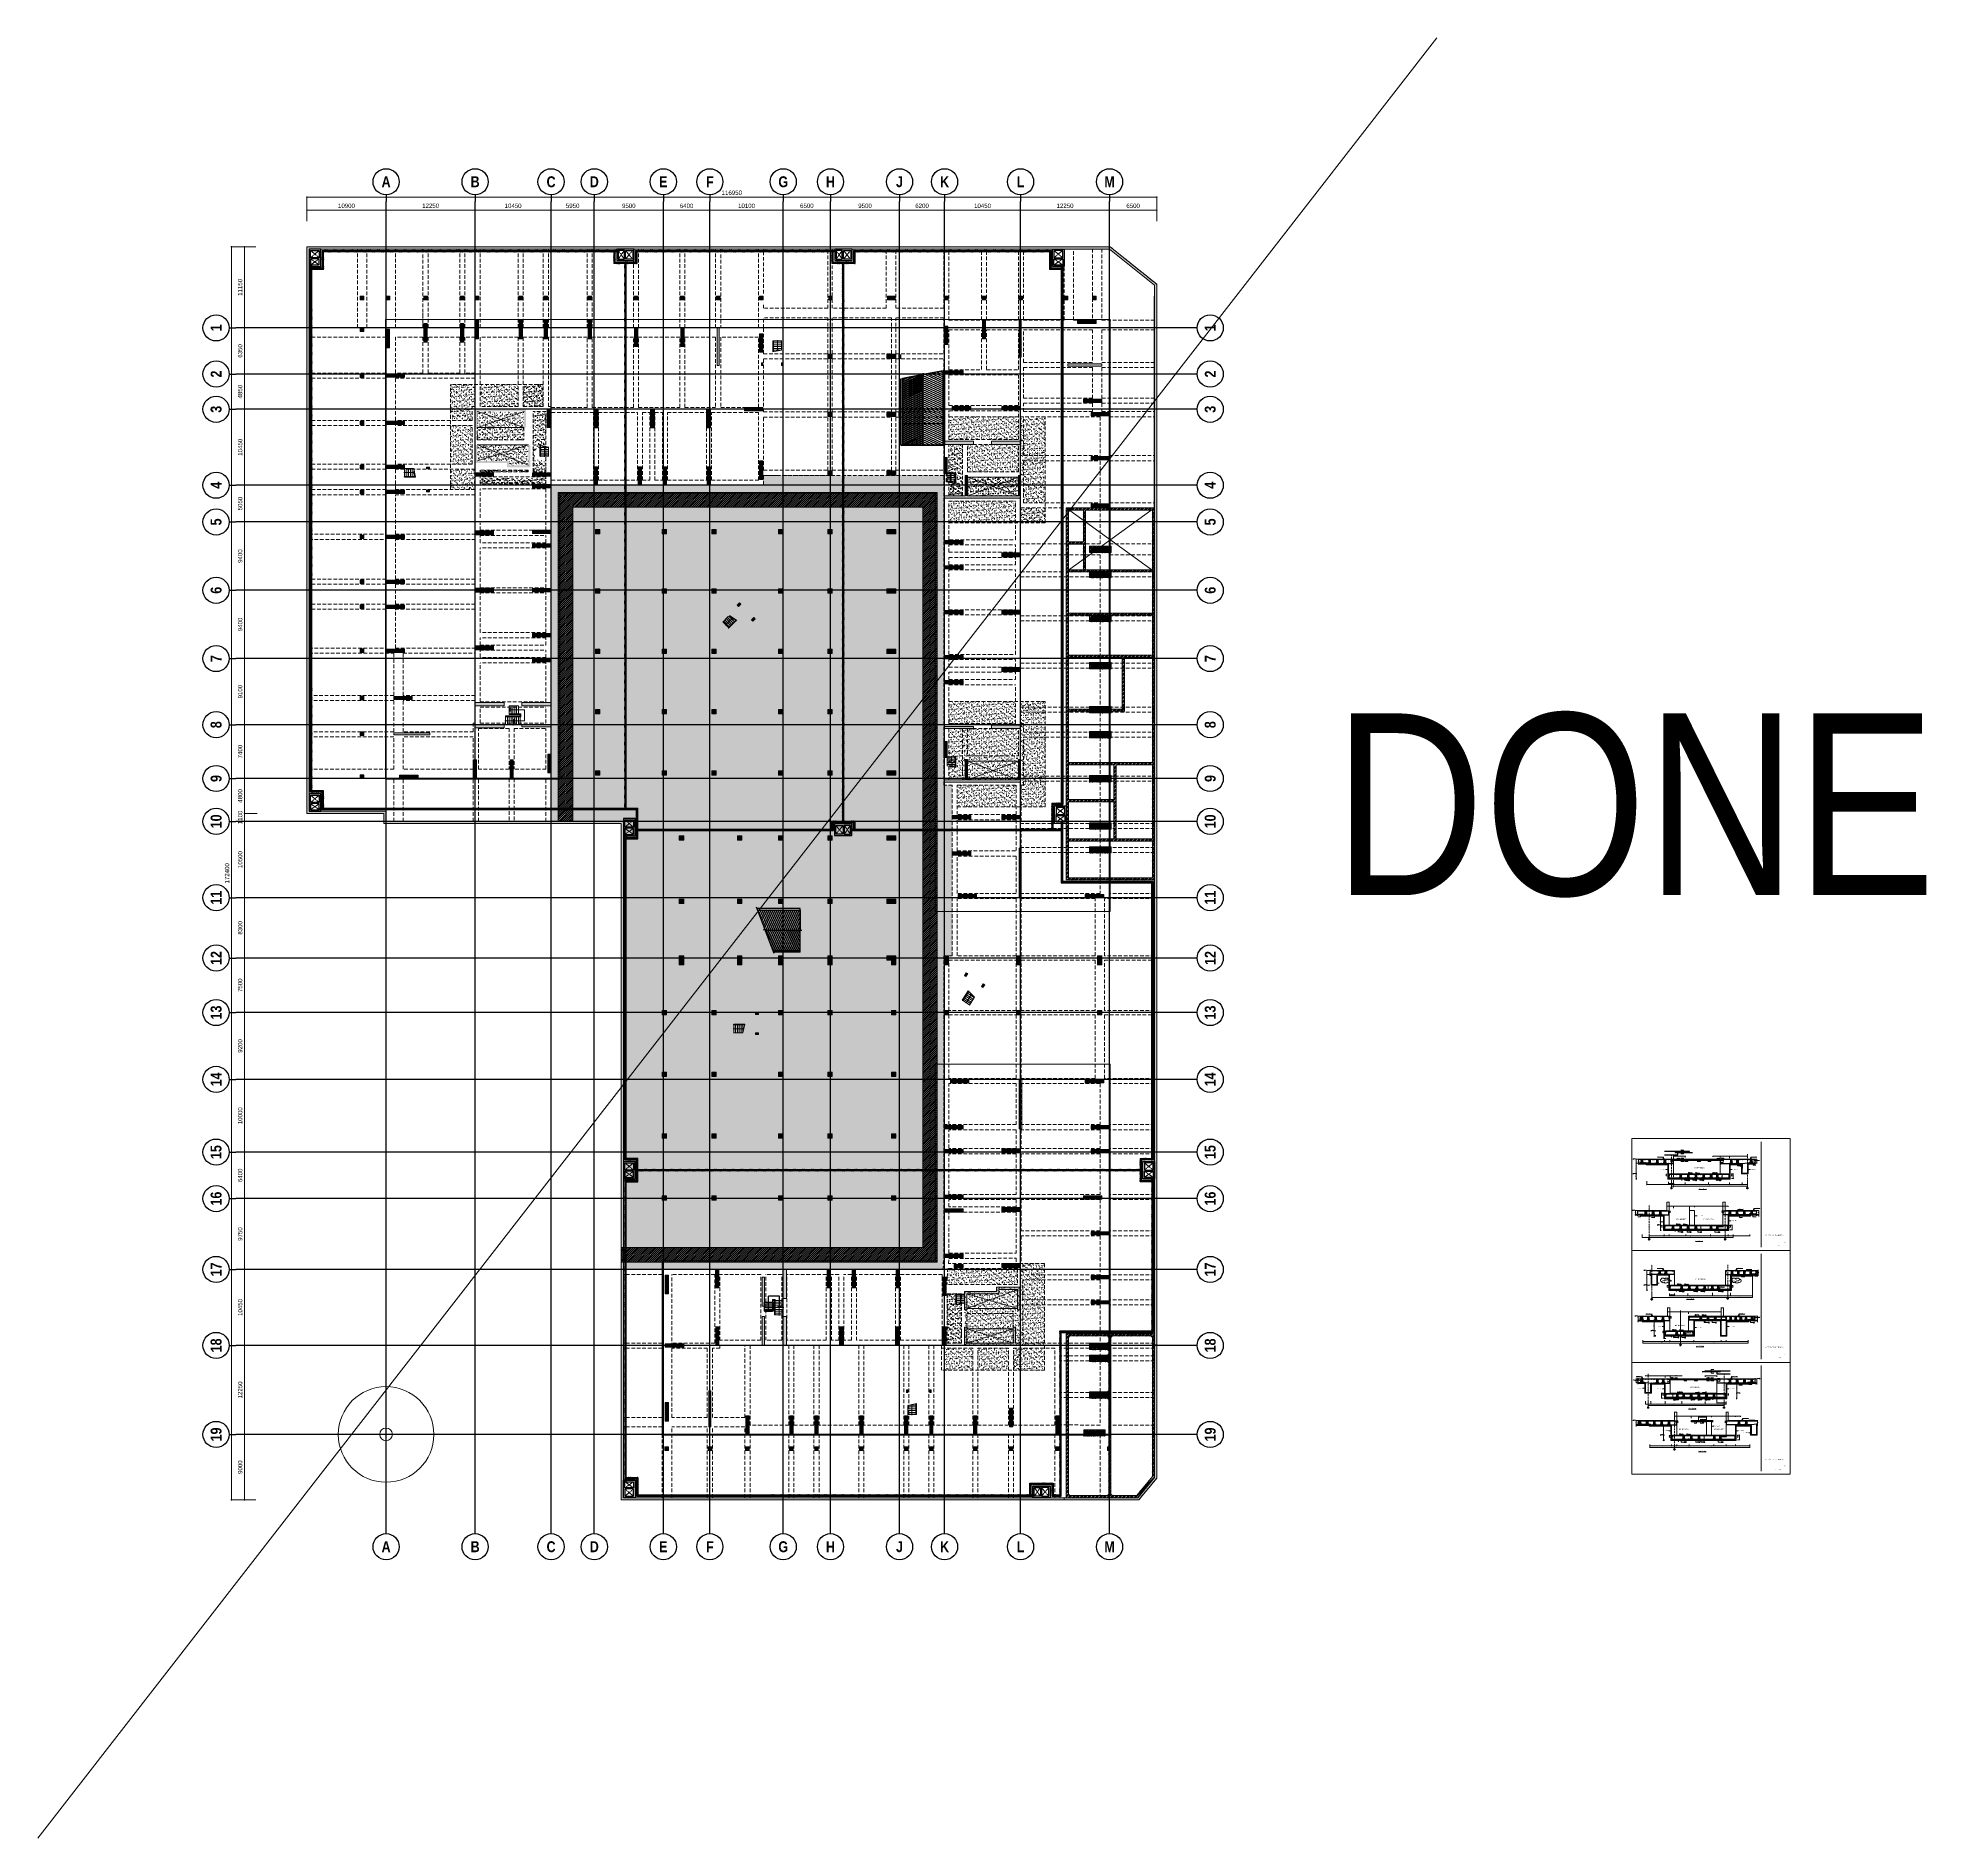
# Model space of a CAD drawing. Header units: millimetres. Extents: x 2356525 to 2927188, y -665534 to -417818.
# Drawn here: x 2356525 to 2616390, y -665534 to -417818 of the extents above; entities that cross this region are included whole.
import ezdxf
from ezdxf.enums import TextEntityAlignment as Align
from ezdxf.xclip import XClip

# ---------------------------------------------------------------- set-up
doc = ezdxf.new("R2010")
doc.units = ezdxf.units.MM
doc.header["$LTSCALE"] = 200
doc.header["$MEASUREMENT"] = 0
doc.header["$XCLIPFRAME"] = 0
for name, pattern in [('ACAD_ISO10W100', [18, 12, -3, 0, -3]), ('CENTER', [2, 1.25, -0.25, 0.25, -0.25]), ('CHG_XX_Cot_Ham 2$0$$AUDIT_BAD_LTYPE3', [0]), ('CHG_XX_Cot_Ham 2$0$MB_Luoi truc$0$HTT Hidden 21', [3, 2, -1]), ('CHG_XX_Damsan_Ham 2$0$CHG_XX_Damsan_Ham 2$0$HIDDEN', [0.375, 0.25, -0.125]), ('CHG_XX_Damsan_Ham 2$0$MB Ham 2$0$HIDDEN', [0.375, 0.25, -0.125]), ('CHG_XX_Damsan_Ham 2$0$MB Ham 2$0$Hidden21', [3, 2, -1]), ('CHG_XX_Damsan_Ham 2$0$Tầng hầm 2$0$Core 1A$0$Hidden10.5', [1.5, 1, -0.5]), ('CHG_XX_Damsan_Ham 2$1$HIDDEN', [0.375, 0.25, -0.125]), ('CHG_XX_Luoi truc$0$MB_Luoi truc$0$Center101', [13, 10, -1, 1, -1]), ('HIDDEN', [0.375, 0.25, -0.125])]:
    doc.linetypes.add(name, pattern=pattern)
doc.layers.get('0').update_dxf_attribs({"lineweight": 9})
doc.layers.get('Defpoints').update_dxf_attribs({"color": 10, "lineweight": 0})
for name, color, linetype, lineweight in [('2', 2, 'Continuous', 20), ('CHG_XX_Cot_Ham 2$0$COT', 5, 'Continuous', 13), ('CHG_XX_Cot_Ham 2$0$MB_Luoi truc$0$Dim 300', 1, 'Continuous', 5), ('CHG_XX_Cot_Ham 2$0$NS-DuongBao', 3, 'Continuous', 18), ('CHG_XX_Cot_Ham 2$0$NS-Hatch', 8, 'Continuous', 25), ('CHG_XX_Cot_Ham 2$0$NS-Pier-H2', 150, 'Continuous', 13), ('CHG_XX_Cot_Ham 2$0$NS-Pier-H2 @ 1', 150, 'Continuous', 13), ('CHG_XX_Cot_Ham 2$0$NS-Pier-H2 @ 150', 150, 'Continuous', 13), ("CHG_XX_Damsan_Ham 2$0$CHG_XX_Damsan_Ham 2$0$'S_General_Hidden_1 Thin", 1, 'CHG_XX_Damsan_Ham 2$0$CHG_XX_Damsan_Ham 2$0$HIDDEN', 18), ('CHG_XX_Damsan_Ham 2$0$CHG_XX_Damsan_Ham 2$0$CHG_XX_Damsan_Ham 2$0$DBAO', 3, 'Continuous', 13), ('CHG_XX_Damsan_Ham 2$0$CHG_XX_Damsan_Ham 2$0$CHG_XX_Damsan_Ham 2$0$HATCH', 154, 'Continuous', 9), ('CHG_XX_Damsan_Ham 2$0$CHG_XX_Damsan_Ham 2$0$CHG_XX_Damsan_Ham 2$0$Start lo mo', 3, 'Continuous', 15), ('CHG_XX_Damsan_Ham 2$0$CHG_XX_Damsan_Ham 2$0$CHG_XX_Damsan_Ham 2$0$Start net bao', 3, 'Continuous', 18), ('CHG_XX_Damsan_Ham 2$0$CHG_XX_Damsan_Ham 2$0$DBAO', 3, 'Continuous', 13), ('CHG_XX_Damsan_Ham 2$0$CHG_XX_Damsan_Ham 2$0$DMo', 9, 'CHG_XX_Damsan_Ham 2$0$CHG_XX_Damsan_Ham 2$0$HIDDEN', 9), ('CHG_XX_Damsan_Ham 2$0$CHG_XX_Damsan_Ham 2$0$DTE-MEP-H-SLAB TEXT', 3, 'Continuous', 0), ('CHG_XX_Damsan_Ham 2$0$CHG_XX_Damsan_Ham 2$0$HATCH', 154, 'Continuous', 9), ('CHG_XX_Damsan_Ham 2$0$CHG_XX_Damsan_Ham 2$0$KTV', 47, 'Continuous', 9), ('CHG_XX_Damsan_Ham 2$0$CHG_XX_Damsan_Ham 2$0$mach ngung thi cong', 6, 'Continuous', 13), ('CHG_XX_Damsan_Ham 2$0$CHG_XX_Damsan_Ham 2$0$Start hatch', 8, 'Continuous', 25), ('CHG_XX_Damsan_Ham 2$0$CHG_XX_Damsan_Ham 2$0$Start hatch @ 1', 8, 'Continuous', 25), ('CHG_XX_Damsan_Ham 2$0$CHG_XX_Damsan_Ham 2$0$Start lo mo', 3, 'Continuous', 15), ('CHG_XX_Damsan_Ham 2$0$CHG_XX_Damsan_Ham 2$0$Start net bao', 3, 'Continuous', 18), ('CHG_XX_Damsan_Ham 2$0$CHG_XX_Damsan_Ham 2$0$Start vach', 6, 'Continuous', 25), ('CHG_XX_Damsan_Ham 2$0$DTE-MEP-H-SLAB TEXT', 3, 'Continuous', 0), ('CHG_XX_Damsan_Ham 2$0$HATCH', 57, 'Continuous', 9), ('CHG_XX_Damsan_Ham 2$0$KTV', 47, 'Continuous', 9), ('CHG_XX_Damsan_Ham 2$0$mach ngung thi cong', 6, 'Continuous', 13), ('CHG_XX_Damsan_Ham 2$0$Start hatch', 8, 'Continuous', 25), ('CHG_XX_Damsan_Ham 2$0$Start vach', 6, 'Continuous', 25), ('CHG_XX_Damsan_Ham 2$0$tam cap ram', 8, 'Continuous', 5), ("CHG_XX_Damsan_Ham 2$1$'S_General_Hidden_1 Thin", 1, 'CHG_XX_Damsan_Ham 2$1$HIDDEN', 18), ('CHUNHO', 7, 'CENTER', 13), ('CHUTO', 51, 'Continuous', 15), ('CTHEP', 50, 'Continuous', 50), ('D-TRUC', 251, 'ACAD_ISO10W100', 15), ('DBAO', 90, 'Continuous', 13), ('DGIONG', 130, 'Continuous', 13), ('DMo', 9, 'HIDDEN', 9), ('HATCH', 154, 'Continuous', 9), ('KTH', 154, 'Continuous', 9), ('Start Thepsan lop duoi', 6, 'Continuous', 30), ('STICK', 1, 'Continuous', 9), ('TEXT', 7, 'Continuous', 15), ('TEXT P X', 1, 'Continuous', 9)]:
    doc.layers.add(name, color=color, linetype=linetype, lineweight=lineweight)
for name, color, linetype in [('8', 8, 'Continuous'), ('CHG_XX_Cot_Ham 2$0$mb_cot tang 1-3$0$Concrete Line', 6, 'Continuous'), ("CHG_XX_Damsan_Ham 2$0$CHG_XX_Damsan_Ham 2$0$'S_General_Hatch_8", 8, 'Continuous'), ('CHG_XX_Damsan_Ham 2$0$CHG_XX_Damsan_Ham 2$0$MEP-00-GENERAL-35', 2, 'Continuous'), ('CHG_XX_Damsan_Ham 2$0$DTE-MEP-REVISION-1', 2, 'Continuous'), ('CHG_XX_Damsan_Ham 2$0$MB Ham 2$0$Staircase', 30, 'Continuous'), ('CHG_XX_Damsan_Ham 2$0$MB Ham 2$0$Staircase Hidden', 34, 'CHG_XX_Damsan_Ham 2$0$MB Ham 2$0$Hidden21'), ('CHG_XX_Damsan_Ham 2$0$MEP-00-GENERAL-35', 2, 'Continuous'), ('CHG_XX_Damsan_Ham 2$0$Tầng hầm 2$0$Opening Hidden', 8, 'CHG_XX_Damsan_Ham 2$0$Tầng hầm 2$0$Core 1A$0$Hidden10.5'), ('CHG_XX_Luoi truc$0$Grid', 34, 'Continuous'), ('CHG_XX_Luoi truc$0$Grid Line', 251, 'CHG_XX_Luoi truc$0$MB_Luoi truc$0$Center101')]:
    doc.layers.add(name, color=color, linetype=linetype)
for name, color, linetype, lineweight, plot in [('CHG_XX_Cot_Ham 2$0$NS-Column-H2', 90, 'Continuous', 13, False), ('CHG_XX_Cot_Ham 2$0$NS-Column-H2 @ 1', 90, 'Continuous', 13, False), ('CHG_XX_Cot_Ham 2$0$NS-Column-H2 @ 150', 90, 'Continuous', 13, False)]:
    doc.layers.add(name, color=color, linetype=linetype, lineweight=lineweight, plot=plot)
doc.styles.add('Arial - Bold', font='arialbd.ttf')
doc.styles.add('ArialB', font='arialbd.ttf')
doc.styles.add('CHG_XX_Cot_Ham 2$0$MB_Luoi truc$0$Arial_C', font='arial.ttf')
doc.styles.add('CHG_XX_Luoi truc$0$MB_Luoi truc$0$Grid A-F$0$VNI-HelveCB', font='')
doc.styles.add('HELVECONDENSE', font='')
doc.styles.add('Star-HelCon', font='')
doc.styles.add('TTP-HelCon', font='')
doc.styles.add('VN', font='')
doc.styles.get('CHG_XX_Luoi truc$0$MB_Luoi truc$0$Grid A-F$0$VNI-HelveCB').set_extended_font_data('VNI-Helve-Condense', bold=True)
doc.styles.get('HELVECONDENSE').set_extended_font_data('VNI-Helve-Condense')
doc.styles.get('Star-HelCon').set_extended_font_data('VNI-Helve-Condense')
doc.styles.get('TTP-HelCon').set_extended_font_data('VNI-Helve-Condense')
doc.styles.get('VN').set_extended_font_data('VNI-Helve-Condense', bold=True)
doc.dimstyles.new('CHG_XX_Cot_Ham 2$0$MB_Luoi truc$0$Dim 300 (A1-A2)', dxfattribs={"dimscale": 300, "dimtxt": 2, "dimasz": 0.7, "dimexe": 0, "dimexo": 1, "dimgap": 1, "dimtad": 1, "dimdec": 0, "dimzin": 12, "dimdsep": 46, "dimtxsty": 'CHG_XX_Cot_Ham 2$0$MB_Luoi truc$0$Arial_C', "dimblk": 'CHG_XX_Cot_Ham 2$0$MB_Luoi truc$0$_Dot', "dimcen": 1, "dimclrd": 256, "dimclre": 256, "dimclrt": 3, "dimadec": 0, "dimazin": 0, "dimtfac": 1, "dimtdec": 0, "dimtix": 1, "dimtmove": 2, "dimatfit": 3, "dimldrblk": 'CHG_XX_Cot_Ham 2$0$MB_Luoi truc$0$HTT Arrow 30', "dimfxl": 1, "dimtolj": 1, "dimtzin": 0, "dimarcsym": 0})
doc.dimstyles.new('TTP-100', dxfattribs={"dimscale": 100, "dimtxt": 2.5, "dimasz": 1, "dimexe": 1, "dimexo": 0, "dimgap": 0.09, "dimtad": 0, "dimdec": 4, "dimrnd": 1, "dimdsep": 46, "dimtxsty": 'TTP-HelCon', "dimblk": 'Stick', "dimcen": 0.09, "dimdle": 1.5, "dimclrd": 256, "dimclre": 256, "dimclrt": 7, "dimadec": 0, "dimazin": 0, "dimtfac": 1, "dimtdec": 4, "dimtix": 1, "dimtmove": 0, "dimatfit": 3, "dimfxl": 1, "dimtvp": 1, "dimtolj": 1, "dimtzin": 0, "dimlwd": -1, "dimlwe": -1, "dimarcsym": 1})
doc.dimstyles.new('TTP-25', dxfattribs={"dimscale": 25, "dimtxt": 2.5, "dimasz": 1, "dimexe": 1, "dimexo": 1, "dimgap": 0.09, "dimtad": 0, "dimdec": 4, "dimrnd": 1, "dimzin": 9, "dimdsep": 46, "dimtxsty": 'TTP-HelCon', "dimblk": 'Stick', "dimcen": 0.09, "dimdle": 1.5, "dimclrd": 256, "dimclre": 256, "dimclrt": 7, "dimadec": 0, "dimazin": 0, "dimtfac": 1, "dimtdec": 4, "dimtmove": 0, "dimatfit": 3, "dimldrblk": 'ARCHTICK', "dimfxl": 1, "dimtvp": 1, "dimtolj": 1, "dimtzin": 0, "dimarcsym": 0})
pattern_1 = [(45, (-2489668.38, 817754.12), (-88.3883476, 88.3883476), [])]
pattern_2 = [(50, (-2213769.43, 588216.8), (358.63009, -31.376067), [37.5, -412.5]), (355, (-2213769.43, 588216.8), (-69.375667, 376.096067), [30, -330]), (100.451444, (-2213739.55, 588214.2), (289.254423, 344.719995), [31.870096, -350.571056]), (46.1842, (-2213769.43, 588316.8), (533.620665, -82.75964), [56.25, -618.75]), (96.635635, (-2213724.97, 588309.9), (467.33097, 487.0593), [47.80517, -525.85688]), (351.184164, (-2213769.43, 588316.8), (467.33097, 487.0593), [45, -495]), (21, (-2213719.43, 588291.8), (298.453526, -201.309445), [37.5, -412.5]), (326, (-2213719.43, 588291.8), (121.657666, 362.57502), [30, -330]), (71.451445, (-2213694.56, 588275.03), (420.11119, 161.265576), [31.870095, -350.571056]), (37.5, (-2213769.43, 588216.81), (6.079928, 166.446927), [0, -326, 0, -335, 0, -331.25]), (7.5, (-2213769.43, 588216.81), (131.534769, 197.205856), [0, -191, 0, -318.5, 0, -126.25]), (327.5, (-2213880.93, 588216.81), (266.911218, -11.277436), [0, -125, 0, -390, 0, -517.5]), (317.5, (-2213930.93, 588216.8), (291.593085, 50.052491), [0, -162.5, 0, -259, 0, -367.5])]
pattern_3 = [(45, (-2213769.43, 588216.8), (-265.16504, 265.16504), []), (45, (-2213592.66, 588216.8), (-265.16504, 265.16504), [])]
pattern_4 = [(50, (-50, -50), (358.6301, -31.37607), [37.5, -412.5]), (355, (-50, -50), (-69.3757, 376.0961), [30, -330]), (100.45144, (-20.1, -52.6), (289.2544, 344.72), [31.8701, -350.57106]), (46.1842, (-50, 50), (533.6207, -82.7596), [56.25, -618.75]), (96.63564, (-5.53, 43.1), (467.331, 487.0593), [47.8052, -525.8569]), (351.18416, (-50, 50), (467.331, 487.0593), [45, -495]), (21, (0, 25), (298.4535, -201.30945), [37.5, -412.5]), (326, (0, 25), (121.6577, 362.575), [30, -330]), (71.45144, (24.87, 8.22), (420.1112, 161.2656), [31.8701, -350.57106]), (37.5, (-50, -50), (6.07993, 166.44693), [0, -326, 0, -335, 0, -331.25]), (7.5, (-50, -50), (131.53477, 197.20586), [0, -191, 0, -318.5, 0, -126.25]), (327.5, (-161.5, -50), (266.91122, -11.27744), [0, -125, 0, -390, 0, -517.5]), (317.5, (-211.5, -50), (291.5931, 50.0525), [0, -162.5, 0, -259, 0, -367.5])]
pattern_5 = [(45, (273994.73, -7150), (-44.194174, 44.194174), []), (135, (273994.73, -7150), (-44.194174, -44.194174), [])]
pattern_6 = [(45, (273994.73, -8650), (-44.194174, 44.194174), []), (135, (273994.73, -8650), (-44.194174, -44.194174), [])]
pattern_7 = [(45, (170555.19, -8650), (-44.194174, 44.194174), []), (135, (170555.19, -8650), (-44.194174, -44.194174), [])]

# ---------------------------------------------------------------- blocks, each defined once
blk = doc.blocks.new('Stick')
at = {"layer": 'STICK'}
h = blk.add_hatch(color=256, dxfattribs=at)
edge = h.paths.add_edge_path()
edge.add_line((0.3, 0.5), (-0.5, -0.3))
edge.add_arc((-0.4, -0.4), 0.141, 135, 315)
edge.add_line((-0.3, -0.5), (0.5, 0.3))
edge.add_arc((0.4, 0.4), 0.141, 315, 495)
blk.add_line((1, 0), (-1, 0), dxfattribs=at)
blk.add_lwpolyline([(0.3, 0.5), (-0.5, -0.3, 1), (-0.3, -0.5), (0.5, 0.3, 1), (0.3, 0.5, 1)], format="xyb", dxfattribs=at)
blk = doc.blocks.new('*D747')
at = {"layer": 'Defpoints', "color": 0, "transparency": 16777216}
for p in [(700, 775), (2300, 967), (2300, 775)]:
    blk.add_point(p, dxfattribs=at)
at = {"layer": 'KTH', "lineweight": -2, "transparency": 16777216}
for p, q in [((700, 800), (700, 992)), ((725, 967), (2275, 967)), ((2300, 800), (2300, 992))]:
    blk.add_line(p, q, dxfattribs=at)
at = {"layer": 'KTH', "lineweight": -2, "transparency": 16777216, "xscale": 25, "yscale": 25, "zscale": 25, "rotation": 180}
blk.add_blockref('Stick', (700, 967), dxfattribs=at)
at = {"layer": 'KTH', "lineweight": -2, "transparency": 16777216, "xscale": 25, "yscale": 25, "zscale": 25}
blk.add_blockref('Stick', (2300, 967), dxfattribs=at)
at = {"layer": 'KTH', "color": 7, "transparency": 16777216, "insert": (1500, 1031), "char_height": 62.5, "attachment_point": 5, "style": 'TTP-HelCon'}
blk.add_mtext('\\A1;1600', dxfattribs=at)
blk = doc.blocks.new('_ArchTick')
at = {"color": 0, "linetype": 'ByBlock', "const_width": 0.15}
blk.add_lwpolyline([(-0.5, -0.5), (0.5, 0.5)], dxfattribs=at)
blk = doc.blocks.new('*D748')
at = {"layer": 'Defpoints', "color": 0, "transparency": 16777216}
for p in [(6100, 874), (7100, 967), (7100, 550)]:
    blk.add_point(p, dxfattribs=at)
at = {"layer": 'KTH', "lineweight": -2, "transparency": 16777216}
for p, q in [((6100, 899), (6100, 992)), ((6125, 967), (7075, 967)), ((7100, 575), (7100, 992))]:
    blk.add_line(p, q, dxfattribs=at)
at = {"layer": 'KTH', "lineweight": -2, "transparency": 16777216, "xscale": 25, "yscale": 25, "zscale": 25, "rotation": 180}
blk.add_blockref('Stick', (6100, 967), dxfattribs=at)
at = {"layer": 'KTH', "lineweight": -2, "transparency": 16777216, "xscale": 25, "yscale": 25, "zscale": 25}
blk.add_blockref('Stick', (7100, 967), dxfattribs=at)
at = {"layer": 'KTH', "color": 7, "transparency": 16777216, "insert": (6600, 1031), "char_height": 62.5, "attachment_point": 5, "style": 'TTP-HelCon'}
blk.add_mtext('\\A1;1000', dxfattribs=at)
blk = doc.blocks.new('*D749')
at = {"layer": 'Defpoints', "color": 0, "transparency": 16777216}
for p in [(400, -2509), (10850, -2509), (10850, -3132)]:
    blk.add_point(p, dxfattribs=at)
at = {"layer": 'KTH', "lineweight": -2, "transparency": 16777216}
for p, q in [((400, -2534), (400, -3157)), ((10850, -2534), (10850, -3157)), ((425, -3132), (10825, -3132))]:
    blk.add_line(p, q, dxfattribs=at)
at = {"layer": 'KTH', "lineweight": -2, "transparency": 16777216, "xscale": 25, "yscale": 25, "zscale": 25, "rotation": 180}
blk.add_blockref('Stick', (400, -3132), dxfattribs=at)
at = {"layer": 'KTH', "lineweight": -2, "transparency": 16777216, "xscale": 25, "yscale": 25, "zscale": 25}
blk.add_blockref('Stick', (10850, -3132), dxfattribs=at)
at = {"layer": 'KTH', "color": 7, "transparency": 16777216, "insert": (5625, -3068), "char_height": 62.5, "attachment_point": 5, "style": 'TTP-HelCon'}
blk.add_mtext('\\A1;10450', dxfattribs=at)
blk = doc.blocks.new('*D750')
at = {"layer": 'Defpoints', "color": 0, "transparency": 16777216}
for p in [(7173, -1450), (7173, -2100), (7355, -1450)]:
    blk.add_point(p, dxfattribs=at)
at = {"layer": 'KTH', "lineweight": -2, "transparency": 16777216}
for p, q in [((7198, -1450), (7380, -1450)), ((7198, -2100), (7380, -2100)), ((7355, -2075), (7355, -1475))]:
    blk.add_line(p, q, dxfattribs=at)
at = {"layer": 'KTH', "lineweight": -2, "transparency": 16777216, "xscale": 25, "yscale": 25, "zscale": 25}
for p, rotation in [((7355, -1450), 90), ((7355, -2100), 270)]:
    blk.add_blockref('Stick', p, dxfattribs=dict(at, rotation=rotation))
at = {"layer": 'KTH', "color": 7, "transparency": 16777216, "insert": (7291, -1775), "char_height": 62.5, "attachment_point": 5, "rotation": 90, "style": 'TTP-HelCon'}
blk.add_mtext('\\A1;650', dxfattribs=at)
blk = doc.blocks.new('CODE')
at = {"layer": 'DBAO'}
for p, q in [((-63, 0), (-138, 30)), ((-138, 30), (0, 30)), ((-138, 0), (0, 0)), ((-113, 55), (224, 55)), ((-63, -20), (-63, 105))]:
    blk.add_line(p, q, dxfattribs=at)
at = {"layer": 'HATCH', "color": 1}
blk.add_solid([(-63, 0), (-138, 30), (-63, 30)], dxfattribs=at)
blk = doc.blocks.new('*D751')
at = {"layer": 'Defpoints', "color": 0, "transparency": 16777216}
for p in [(1699, -2100), (1699, -2200), (1843, -2200)]:
    blk.add_point(p, dxfattribs=at)
at = {"layer": 'KTH', "lineweight": -2, "transparency": 16777216}
for p, q in [((1724, -2100), (1868, -2100)), ((1724, -2200), (1868, -2200)), ((1843, -2125), (1843, -2175)), ((1843, -2200), (1843, -2345))]:
    blk.add_line(p, q, dxfattribs=at)
at = {"layer": 'KTH', "lineweight": -2, "transparency": 16777216, "xscale": 25, "yscale": 25, "zscale": 25}
for p, rotation in [((1843, -2100), 90), ((1843, -2200), 270)]:
    blk.add_blockref('Stick', p, dxfattribs=dict(at, rotation=rotation))
at = {"layer": 'KTH', "color": 7, "transparency": 16777216, "insert": (1779, -2285), "char_height": 62.5, "attachment_point": 5, "rotation": 90, "style": 'TTP-HelCon'}
blk.add_mtext('\\A1;100', dxfattribs=at)
blk = doc.blocks.new('dau truc')
blk.add_circle((0, 0), 180)
at = {"layer": '8'}
for p, q in [((0, 127), (0, 345)), ((-127, 0), (-345, 0)), ((0, -345), (0, -127)), ((345, 0), (127, 0))]:
    blk.add_line(p, q, dxfattribs=at)
blk.add_circle((0, 0), 200, dxfattribs=at)
at = {"layer": 'TEXT', "style": 'HELVECONDENSE'}
blk.add_attdef('A', text='', height=233, dxfattribs=at).set_placement((0, 0), align=Align.MIDDLE)
blk = doc.blocks.new('*D752')
at = {"layer": 'Defpoints', "color": 0, "transparency": 16777216}
for p in [(-3964, 550), (-4456, 0), (-3964, 0)]:
    blk.add_point(p, dxfattribs=at)
at = {"layer": 'KTH', "lineweight": -2, "transparency": 16777216}
for p, q in [((-3989, 550), (-4481, 550)), ((-4456, 525), (-4456, 25)), ((-3989, 0), (-4481, 0))]:
    blk.add_line(p, q, dxfattribs=at)
at = {"layer": 'KTH', "lineweight": -2, "transparency": 16777216, "xscale": 25, "yscale": 25, "zscale": 25}
for p, rotation in [((-4456, 550), 90), ((-4456, 0), 270)]:
    blk.add_blockref('Stick', p, dxfattribs=dict(at, rotation=rotation))
at = {"layer": 'KTH', "color": 7, "transparency": 16777216, "insert": (-4520, 275), "char_height": 62.5, "attachment_point": 5, "rotation": 90, "style": 'TTP-HelCon'}
blk.add_mtext('\\A1;550', dxfattribs=at)
blk = doc.blocks.new('*D753')
at = {"layer": 'Defpoints', "color": 0, "transparency": 16777216}
for p in [(-4456, -1450), (-4348, 0), (-4348, -1450)]:
    blk.add_point(p, dxfattribs=at)
at = {"layer": 'KTH', "lineweight": -2, "transparency": 16777216}
for p, q in [((-4373, 0), (-4481, 0)), ((-4373, -1450), (-4481, -1450)), ((-4456, -25), (-4456, -1425))]:
    blk.add_line(p, q, dxfattribs=at)
at = {"layer": 'KTH', "lineweight": -2, "transparency": 16777216, "xscale": 25, "yscale": 25, "zscale": 25}
for p, rotation in [((-4456, 0), 90), ((-4456, -1450), 270)]:
    blk.add_blockref('Stick', p, dxfattribs=dict(at, rotation=rotation))
at = {"layer": 'KTH', "color": 7, "transparency": 16777216, "insert": (-4520, -725), "char_height": 62.5, "attachment_point": 5, "rotation": 90, "style": 'TTP-HelCon'}
blk.add_mtext('\\A1;1450', dxfattribs=at)
blk = doc.blocks.new('*D754')
at = {"layer": 'Defpoints', "color": 0, "transparency": 16777216}
for p in [(-4456, -2100), (-4348, -1450), (-4348, -2100)]:
    blk.add_point(p, dxfattribs=at)
at = {"layer": 'KTH', "lineweight": -2, "transparency": 16777216}
for p, q in [((-4373, -1450), (-4481, -1450)), ((-4373, -2100), (-4481, -2100)), ((-4456, -1475), (-4456, -2075))]:
    blk.add_line(p, q, dxfattribs=at)
at = {"layer": 'KTH', "lineweight": -2, "transparency": 16777216, "xscale": 25, "yscale": 25, "zscale": 25}
for p, rotation in [((-4456, -1450), 90), ((-4456, -2100), 270)]:
    blk.add_blockref('Stick', p, dxfattribs=dict(at, rotation=rotation))
at = {"layer": 'KTH', "color": 7, "transparency": 16777216, "insert": (-4520, -1775), "char_height": 62.5, "attachment_point": 5, "rotation": 90, "style": 'TTP-HelCon'}
blk.add_mtext('\\A1;650', dxfattribs=at)
blk = doc.blocks.new('*D755')
at = {"layer": 'Defpoints', "color": 0, "transparency": 16777216}
for p in [(-4456, -2200), (-4348, -2100), (-4348, -2200)]:
    blk.add_point(p, dxfattribs=at)
at = {"layer": 'KTH', "lineweight": -2, "transparency": 16777216}
for p, q in [((-4373, -2100), (-4481, -2100)), ((-4373, -2200), (-4481, -2200)), ((-4456, -2125), (-4456, -2175))]:
    blk.add_line(p, q, dxfattribs=at)
at = {"layer": 'KTH', "lineweight": -2, "transparency": 16777216, "xscale": 25, "yscale": 25, "zscale": 25}
for p, rotation in [((-4456, -2100), 90), ((-4456, -2200), 270)]:
    blk.add_blockref('Stick', p, dxfattribs=dict(at, rotation=rotation))
at = {"layer": 'KTH', "color": 7, "transparency": 16777216, "insert": (-4520, -2150), "char_height": 62.5, "attachment_point": 5, "rotation": 90, "style": 'TTP-HelCon'}
blk.add_mtext('\\A1;100', dxfattribs=at)
blk = doc.blocks.new('*D756')
at = {"layer": 'Defpoints', "color": 0, "transparency": 16777216}
for p in [(300, 350), (300, 203), (700, 350)]:
    blk.add_point(p, dxfattribs=at)
at = {"layer": 'KTH', "lineweight": -2, "transparency": 16777216}
for p, q in [((300, 325), (300, 178)), ((675, 203), (325, 203)), ((700, 325), (700, 178))]:
    blk.add_line(p, q, dxfattribs=at)
at = {"layer": 'KTH', "lineweight": -2, "transparency": 16777216, "xscale": 25, "yscale": 25, "zscale": 25, "rotation": 180}
blk.add_blockref('Stick', (300, 203), dxfattribs=at)
at = {"layer": 'KTH', "lineweight": -2, "transparency": 16777216, "xscale": 25, "yscale": 25, "zscale": 25}
blk.add_blockref('Stick', (700, 203), dxfattribs=at)
at = {"layer": 'KTH', "color": 7, "transparency": 16777216, "insert": (500, 267), "char_height": 62.5, "attachment_point": 5, "style": 'TTP-HelCon'}
blk.add_mtext('\\A1;400', dxfattribs=at)
blk = doc.blocks.new('*D757')
at = {"layer": 'Defpoints', "color": 0, "transparency": 16777216}
for p in [(7100, 400), (7500, 351), (7500, 132)]:
    blk.add_point(p, dxfattribs=at)
at = {"layer": 'KTH', "lineweight": -2, "transparency": 16777216}
for p, q in [((7100, 375), (7100, 107)), ((7125, 132), (7475, 132)), ((7500, 326), (7500, 107))]:
    blk.add_line(p, q, dxfattribs=at)
at = {"layer": 'KTH', "lineweight": -2, "transparency": 16777216, "xscale": 25, "yscale": 25, "zscale": 25, "rotation": 180}
blk.add_blockref('Stick', (7100, 132), dxfattribs=at)
at = {"layer": 'KTH', "lineweight": -2, "transparency": 16777216, "xscale": 25, "yscale": 25, "zscale": 25}
blk.add_blockref('Stick', (7500, 132), dxfattribs=at)
at = {"layer": 'KTH', "color": 7, "transparency": 16777216, "insert": (7300, 196), "char_height": 62.5, "attachment_point": 5, "style": 'TTP-HelCon'}
blk.add_mtext('\\A1;400', dxfattribs=at)
blk = doc.blocks.new('*D758')
at = {"layer": 'Defpoints', "color": 0, "transparency": 16777216}
for p in [(-313, -1710), (-195, -1510), (-195, -1710)]:
    blk.add_point(p, dxfattribs=at)
at = {"layer": 'KTH', "lineweight": -2, "transparency": 16777216}
for p, q in [((-220, -1510), (-338, -1510)), ((-220, -1710), (-338, -1710)), ((-313, -1535), (-313, -1685))]:
    blk.add_line(p, q, dxfattribs=at)
at = {"layer": 'KTH', "lineweight": -2, "transparency": 16777216, "xscale": 25, "yscale": 25, "zscale": 25}
for p, rotation in [((-313, -1510), 90), ((-313, -1710), 270)]:
    blk.add_blockref('Stick', p, dxfattribs=dict(at, rotation=rotation))
at = {"layer": 'KTH', "color": 7, "transparency": 16777216, "insert": (-377, -1610), "char_height": 62.5, "attachment_point": 5, "rotation": 90, "style": 'TTP-HelCon'}
blk.add_mtext('\\A1;200', dxfattribs=at)
blk = doc.blocks.new('*D759')
at = {"layer": 'Defpoints', "color": 0, "transparency": 16777216}
for p in [(0, -2632), (2300, -2632), (2300, -2932)]:
    blk.add_point(p, dxfattribs=at)
at = {"layer": 'KTH', "lineweight": -2, "transparency": 16777216}
for p, q in [((0, -2657), (0, -2957)), ((25, -2932), (2275, -2932)), ((2300, -2657), (2300, -2957))]:
    blk.add_line(p, q, dxfattribs=at)
at = {"layer": 'KTH', "lineweight": -2, "transparency": 16777216, "xscale": 25, "yscale": 25, "zscale": 25, "rotation": 180}
blk.add_blockref('Stick', (0, -2932), dxfattribs=at)
at = {"layer": 'KTH', "lineweight": -2, "transparency": 16777216, "xscale": 25, "yscale": 25, "zscale": 25}
blk.add_blockref('Stick', (2300, -2932), dxfattribs=at)
at = {"layer": 'KTH', "color": 7, "transparency": 16777216, "insert": (1150, -2868), "char_height": 62.5, "attachment_point": 5, "style": 'TTP-HelCon'}
blk.add_mtext('\\A1;2300', dxfattribs=at)
blk = doc.blocks.new('*D760')
at = {"layer": 'Defpoints', "color": 0, "transparency": 16777216}
for p in [(400, -2509), (700, -2509), (700, -2766)]:
    blk.add_point(p, dxfattribs=at)
at = {"layer": 'KTH', "lineweight": -2, "transparency": 16777216}
for p, q in [((400, -2534), (400, -2791)), ((700, -2534), (700, -2791)), ((425, -2766), (675, -2766))]:
    blk.add_line(p, q, dxfattribs=at)
at = {"layer": 'KTH', "lineweight": -2, "transparency": 16777216, "xscale": 25, "yscale": 25, "zscale": 25, "rotation": 180}
blk.add_blockref('Stick', (400, -2766), dxfattribs=at)
at = {"layer": 'KTH', "lineweight": -2, "transparency": 16777216, "xscale": 25, "yscale": 25, "zscale": 25}
blk.add_blockref('Stick', (700, -2766), dxfattribs=at)
at = {"layer": 'KTH', "color": 7, "transparency": 16777216, "insert": (550, -2702), "char_height": 62.5, "attachment_point": 5, "style": 'TTP-HelCon'}
blk.add_mtext('\\A1;300', dxfattribs=at)
blk = doc.blocks.new('*D761')
at = {"layer": 'Defpoints', "color": 0, "transparency": 16777216}
for p in [(5500, -2632), (5500, -2932), (8400, -2632)]:
    blk.add_point(p, dxfattribs=at)
at = {"layer": 'KTH', "lineweight": -2, "transparency": 16777216}
for p, q in [((5500, -2657), (5500, -2957)), ((8375, -2932), (5525, -2932)), ((8400, -2657), (8400, -2957))]:
    blk.add_line(p, q, dxfattribs=at)
at = {"layer": 'KTH', "lineweight": -2, "transparency": 16777216, "xscale": 25, "yscale": 25, "zscale": 25, "rotation": 180}
blk.add_blockref('Stick', (5500, -2932), dxfattribs=at)
at = {"layer": 'KTH', "lineweight": -2, "transparency": 16777216, "xscale": 25, "yscale": 25, "zscale": 25}
blk.add_blockref('Stick', (8400, -2932), dxfattribs=at)
at = {"layer": 'KTH', "color": 7, "transparency": 16777216, "insert": (6950, -2868), "char_height": 62.5, "attachment_point": 5, "style": 'TTP-HelCon'}
blk.add_mtext('\\A1;2900', dxfattribs=at)
blk = doc.blocks.new('*D762')
at = {"layer": 'Defpoints', "color": 0, "transparency": 16777216}
for p in [(2300, -2632), (5500, -2632), (5500, -2932)]:
    blk.add_point(p, dxfattribs=at)
at = {"layer": 'KTH', "lineweight": -2, "transparency": 16777216}
for p, q in [((2300, -2657), (2300, -2957)), ((2325, -2932), (5475, -2932)), ((5500, -2657), (5500, -2957))]:
    blk.add_line(p, q, dxfattribs=at)
at = {"layer": 'KTH', "lineweight": -2, "transparency": 16777216, "xscale": 25, "yscale": 25, "zscale": 25, "rotation": 180}
blk.add_blockref('Stick', (2300, -2932), dxfattribs=at)
at = {"layer": 'KTH', "lineweight": -2, "transparency": 16777216, "xscale": 25, "yscale": 25, "zscale": 25}
blk.add_blockref('Stick', (5500, -2932), dxfattribs=at)
at = {"layer": 'KTH', "color": 7, "transparency": 16777216, "insert": (3900, -2868), "char_height": 62.5, "attachment_point": 5, "style": 'TTP-HelCon'}
blk.add_mtext('\\A1;3200', dxfattribs=at)
blk = doc.blocks.new('*D763')
at = {"layer": 'Defpoints', "color": 0, "transparency": 16777216}
for p in [(8576, -1510), (8576, -1710), (8726, -1510)]:
    blk.add_point(p, dxfattribs=at)
at = {"layer": 'KTH', "lineweight": -2, "transparency": 16777216}
for p, q in [((8601, -1510), (8751, -1510)), ((8601, -1710), (8751, -1710)), ((8726, -1685), (8726, -1535))]:
    blk.add_line(p, q, dxfattribs=at)
at = {"layer": 'KTH', "lineweight": -2, "transparency": 16777216, "xscale": 25, "yscale": 25, "zscale": 25}
for p, rotation in [((8726, -1510), 90), ((8726, -1710), 270)]:
    blk.add_blockref('Stick', p, dxfattribs=dict(at, rotation=rotation))
at = {"layer": 'KTH', "color": 7, "transparency": 16777216, "insert": (8662, -1610), "char_height": 62.5, "attachment_point": 5, "rotation": 90, "style": 'TTP-HelCon'}
blk.add_mtext('\\A1;200', dxfattribs=at)
blk = doc.blocks.new('*D764')
at = {"layer": 'Defpoints', "color": 0, "transparency": 16777216}
for p in [(8400, 874), (10850, 967), (10850, 874)]:
    blk.add_point(p, dxfattribs=at)
at = {"layer": 'KTH', "lineweight": -2, "transparency": 16777216}
for p, q in [((8400, 899), (8400, 992)), ((8425, 967), (10825, 967)), ((10850, 899), (10850, 992))]:
    blk.add_line(p, q, dxfattribs=at)
at = {"layer": 'KTH', "lineweight": -2, "transparency": 16777216, "xscale": 25, "yscale": 25, "zscale": 25, "rotation": 180}
blk.add_blockref('Stick', (8400, 967), dxfattribs=at)
at = {"layer": 'KTH', "lineweight": -2, "transparency": 16777216, "xscale": 25, "yscale": 25, "zscale": 25}
blk.add_blockref('Stick', (10850, 967), dxfattribs=at)
at = {"layer": 'KTH', "color": 7, "transparency": 16777216, "insert": (9625, 1031), "char_height": 62.5, "attachment_point": 5, "style": 'TTP-HelCon'}
blk.add_mtext('\\A1;2450', dxfattribs=at)
blk = doc.blocks.new('*D765')
at = {"layer": 'Defpoints', "color": 0, "transparency": 16777216}
for p in [(8400, -2632), (10150, -2632), (10150, -2932)]:
    blk.add_point(p, dxfattribs=at)
at = {"layer": 'KTH', "lineweight": -2, "transparency": 16777216}
for p, q in [((8400, -2657), (8400, -2957)), ((8425, -2932), (10125, -2932)), ((10150, -2657), (10150, -2957))]:
    blk.add_line(p, q, dxfattribs=at)
at = {"layer": 'KTH', "lineweight": -2, "transparency": 16777216, "xscale": 25, "yscale": 25, "zscale": 25, "rotation": 180}
blk.add_blockref('Stick', (8400, -2932), dxfattribs=at)
at = {"layer": 'KTH', "lineweight": -2, "transparency": 16777216, "xscale": 25, "yscale": 25, "zscale": 25}
blk.add_blockref('Stick', (10150, -2932), dxfattribs=at)
at = {"layer": 'KTH', "color": 7, "transparency": 16777216, "insert": (9275, -2868), "char_height": 62.5, "attachment_point": 5, "style": 'TTP-HelCon'}
blk.add_mtext('\\A1;1750', dxfattribs=at)
blk = doc.blocks.new('*D766')
at = {"layer": 'Defpoints', "color": 0, "transparency": 16777216}
for p in [(10150, -2632), (10850, -2632), (10850, -2932)]:
    blk.add_point(p, dxfattribs=at)
at = {"layer": 'KTH', "lineweight": -2, "transparency": 16777216}
for p, q in [((10150, -2657), (10150, -2957)), ((10175, -2932), (10825, -2932)), ((10850, -2657), (10850, -2957))]:
    blk.add_line(p, q, dxfattribs=at)
at = {"layer": 'KTH', "lineweight": -2, "transparency": 16777216, "xscale": 25, "yscale": 25, "zscale": 25, "rotation": 180}
blk.add_blockref('Stick', (10150, -2932), dxfattribs=at)
at = {"layer": 'KTH', "lineweight": -2, "transparency": 16777216, "xscale": 25, "yscale": 25, "zscale": 25}
blk.add_blockref('Stick', (10850, -2932), dxfattribs=at)
at = {"layer": 'KTH', "color": 7, "transparency": 16777216, "insert": (10500, -2868), "char_height": 62.5, "attachment_point": 5, "style": 'TTP-HelCon'}
blk.add_mtext('\\A1;700', dxfattribs=at)
blk = doc.blocks.new('*D767')
at = {"layer": 'Defpoints', "color": 0, "transparency": 16777216}
for p in [(3144, 550), (3144, 550), (3144, 400)]:
    blk.add_point(p, dxfattribs=at)
at = {"layer": 'KTH', "lineweight": -2, "transparency": 16777216}
for p, q in [((3144, 425), (3144, 525)), ((3169, 400), (3169, 400))]:
    blk.add_line(p, q, dxfattribs=at)
at = {"layer": 'KTH', "lineweight": -2, "transparency": 16777216, "xscale": 25, "yscale": 25, "zscale": 25}
for p, rotation in [((3144, 550), 90), ((3144, 400), 270)]:
    blk.add_blockref('Stick', p, dxfattribs=dict(at, rotation=rotation))
at = {"layer": 'KTH', "color": 7, "transparency": 16777216, "insert": (3081, 475), "char_height": 62.5, "attachment_point": 5, "rotation": 90, "style": 'TTP-HelCon'}
blk.add_mtext('\\A1;150', dxfattribs=at)
blk = doc.blocks.new('*D768')
at = {"layer": 'Defpoints', "color": 0, "transparency": 16777216}
for p in [(8620, -1450), (8620, -2100), (8910, -2100)]:
    blk.add_point(p, dxfattribs=at)
at = {"layer": 'KTH', "lineweight": -2, "transparency": 16777216}
for p, q in [((8645, -1450), (8935, -1450)), ((8645, -2100), (8935, -2100)), ((8910, -1475), (8910, -2075))]:
    blk.add_line(p, q, dxfattribs=at)
at = {"layer": 'KTH', "lineweight": -2, "transparency": 16777216, "xscale": 25, "yscale": 25, "zscale": 25}
for p, rotation in [((8910, -1450), 90), ((8910, -2100), 270)]:
    blk.add_blockref('Stick', p, dxfattribs=dict(at, rotation=rotation))
at = {"layer": 'KTH', "color": 7, "transparency": 16777216, "insert": (8846, -1775), "char_height": 62.5, "attachment_point": 5, "rotation": 90, "style": 'TTP-HelCon'}
blk.add_mtext('\\A1;650', dxfattribs=at)
blk = doc.blocks.new('*D769')
at = {"layer": 'Defpoints', "color": 0, "transparency": 16777216}
for p in [(7100, 550), (8400, 967), (8400, 686)]:
    blk.add_point(p, dxfattribs=at)
at = {"layer": 'KTH', "lineweight": -2, "transparency": 16777216}
for p, q in [((7100, 575), (7100, 992)), ((7125, 967), (8375, 967)), ((8400, 711), (8400, 992))]:
    blk.add_line(p, q, dxfattribs=at)
at = {"layer": 'KTH', "lineweight": -2, "transparency": 16777216, "xscale": 25, "yscale": 25, "zscale": 25, "rotation": 180}
blk.add_blockref('Stick', (7100, 967), dxfattribs=at)
at = {"layer": 'KTH', "lineweight": -2, "transparency": 16777216, "xscale": 25, "yscale": 25, "zscale": 25}
blk.add_blockref('Stick', (8400, 967), dxfattribs=at)
at = {"layer": 'KTH', "color": 7, "transparency": 16777216, "insert": (7750, 1031), "char_height": 62.5, "attachment_point": 5, "style": 'TTP-HelCon'}
blk.add_mtext('\\A1;1300', dxfattribs=at)
blk = doc.blocks.new('*D770')
at = {"layer": 'Defpoints', "color": 0, "transparency": 16777216}
for p in [(11930, 550), (11930, 0), (12144, 0)]:
    blk.add_point(p, dxfattribs=at)
at = {"layer": 'KTH', "lineweight": -2, "transparency": 16777216}
for p, q in [((11955, 550), (12169, 550)), ((12144, 525), (12144, 25)), ((11955, 0), (12169, 0))]:
    blk.add_line(p, q, dxfattribs=at)
at = {"layer": 'KTH', "lineweight": -2, "transparency": 16777216, "xscale": 25, "yscale": 25, "zscale": 25}
for p, rotation in [((12144, 550), 90), ((12144, 0), 270)]:
    blk.add_blockref('Stick', p, dxfattribs=dict(at, rotation=rotation))
at = {"layer": 'KTH', "color": 7, "transparency": 16777216, "insert": (12080, 275), "char_height": 62.5, "attachment_point": 5, "rotation": 90, "style": 'TTP-HelCon'}
blk.add_mtext('\\A1;550', dxfattribs=at)
blk = doc.blocks.new('*D771')
at = {"layer": 'Defpoints', "color": 0, "transparency": 16777216}
for p in [(0, -2509), (400, -2509), (0, -2766)]:
    blk.add_point(p, dxfattribs=at)
at = {"layer": 'KTH', "lineweight": -2, "transparency": 16777216}
for p, q in [((0, -2534), (0, -2791)), ((400, -2534), (400, -2791)), ((375, -2766), (25, -2766))]:
    blk.add_line(p, q, dxfattribs=at)
at = {"layer": 'KTH', "lineweight": -2, "transparency": 16777216, "xscale": 25, "yscale": 25, "zscale": 25, "rotation": 180}
blk.add_blockref('Stick', (0, -2766), dxfattribs=at)
at = {"layer": 'KTH', "lineweight": -2, "transparency": 16777216, "xscale": 25, "yscale": 25, "zscale": 25}
blk.add_blockref('Stick', (400, -2766), dxfattribs=at)
at = {"layer": 'KTH', "color": 7, "transparency": 16777216, "insert": (200, -2702), "char_height": 62.5, "attachment_point": 5, "style": 'TTP-HelCon'}
blk.add_mtext('\\A1;400', dxfattribs=at)
blk = doc.blocks.new('*D772')
at = {"layer": 'Defpoints', "color": 0, "transparency": 16777216}
for p in [(-3000, -2407), (-3000, -2932), (0, -2632)]:
    blk.add_point(p, dxfattribs=at)
at = {"layer": 'KTH', "lineweight": -2, "transparency": 16777216}
for p, q in [((-3000, -2432), (-3000, -2957)), ((-25, -2932), (-2975, -2932)), ((0, -2657), (0, -2957))]:
    blk.add_line(p, q, dxfattribs=at)
at = {"layer": 'KTH', "lineweight": -2, "transparency": 16777216, "xscale": 25, "yscale": 25, "zscale": 25, "rotation": 180}
blk.add_blockref('Stick', (-3000, -2932), dxfattribs=at)
at = {"layer": 'KTH', "lineweight": -2, "transparency": 16777216, "xscale": 25, "yscale": 25, "zscale": 25}
blk.add_blockref('Stick', (0, -2932), dxfattribs=at)
at = {"layer": 'KTH', "color": 7, "transparency": 16777216, "insert": (-1500, -2868), "char_height": 62.5, "attachment_point": 5, "style": 'TTP-HelCon'}
blk.add_mtext('\\A1;3000', dxfattribs=at)
blk = doc.blocks.new('*D498')
at = {"layer": 'Defpoints', "color": 0, "transparency": 16777216}
for p in [(1100, 509), (1400, 601), (1400, 484)]:
    blk.add_point(p, dxfattribs=at)
at = {"layer": 'KTH', "lineweight": -2, "transparency": 16777216}
for p, q in [((1100, 534), (1100, 626)), ((1125, 601), (1375, 601)), ((1400, 509), (1400, 626))]:
    blk.add_line(p, q, dxfattribs=at)
at = {"layer": 'KTH', "lineweight": -2, "transparency": 16777216, "xscale": 25, "yscale": 25, "zscale": 25, "rotation": 180}
blk.add_blockref('Stick', (1100, 601), dxfattribs=at)
at = {"layer": 'KTH', "lineweight": -2, "transparency": 16777216, "xscale": 25, "yscale": 25, "zscale": 25}
blk.add_blockref('Stick', (1400, 601), dxfattribs=at)
at = {"layer": 'KTH', "color": 7, "transparency": 16777216, "insert": (1250, 665), "char_height": 62.5, "attachment_point": 5, "style": 'TTP-HelCon'}
blk.add_mtext('\\A1;300', dxfattribs=at)
blk = doc.blocks.new('*D499')
at = {"layer": 'Defpoints', "color": 0, "transparency": 16777216}
for p in [(9500, 601), (9500, 509), (8800, 0)]:
    blk.add_point(p, dxfattribs=at)
at = {"layer": 'KTH', "lineweight": -2, "transparency": 16777216}
for p, q in [((8800, 25), (8800, 626)), ((8825, 601), (9475, 601)), ((9500, 534), (9500, 626))]:
    blk.add_line(p, q, dxfattribs=at)
at = {"layer": 'KTH', "lineweight": -2, "transparency": 16777216, "xscale": 25, "yscale": 25, "zscale": 25, "rotation": 180}
blk.add_blockref('Stick', (8800, 601), dxfattribs=at)
at = {"layer": 'KTH', "lineweight": -2, "transparency": 16777216, "xscale": 25, "yscale": 25, "zscale": 25}
blk.add_blockref('Stick', (9500, 601), dxfattribs=at)
at = {"layer": 'KTH', "color": 7, "transparency": 16777216, "insert": (9150, 665), "char_height": 62.5, "attachment_point": 5, "style": 'TTP-HelCon'}
blk.add_mtext('\\A1;700', dxfattribs=at)
blk = doc.blocks.new('*D500')
at = {"layer": 'Defpoints', "color": 0, "transparency": 16777216}
for p in [(-1350, -3273), (10200, -3273), (10200, -3682)]:
    blk.add_point(p, dxfattribs=at)
at = {"layer": 'KTH', "lineweight": -2, "transparency": 16777216}
for p, q in [((-1350, -3298), (-1350, -3707)), ((-1325, -3682), (10175, -3682)), ((10200, -3298), (10200, -3707))]:
    blk.add_line(p, q, dxfattribs=at)
at = {"layer": 'KTH', "lineweight": -2, "transparency": 16777216, "xscale": 25, "yscale": 25, "zscale": 25, "rotation": 180}
blk.add_blockref('Stick', (-1350, -3682), dxfattribs=at)
at = {"layer": 'KTH', "lineweight": -2, "transparency": 16777216, "xscale": 25, "yscale": 25, "zscale": 25}
blk.add_blockref('Stick', (10200, -3682), dxfattribs=at)
at = {"layer": 'KTH', "color": 7, "transparency": 16777216, "insert": (4425, -3618), "char_height": 62.5, "attachment_point": 5, "style": 'TTP-HelCon'}
blk.add_mtext('\\A1;11550', dxfattribs=at)
blk = doc.blocks.new('*D501')
at = {"layer": 'Defpoints', "color": 0, "transparency": 16777216}
for p in [(5589, -2000), (5771, -2000), (5589, -2650)]:
    blk.add_point(p, dxfattribs=at)
at = {"layer": 'KTH', "lineweight": -2, "transparency": 16777216}
for p, q in [((5614, -2000), (5796, -2000)), ((5771, -2625), (5771, -2025)), ((5614, -2650), (5796, -2650))]:
    blk.add_line(p, q, dxfattribs=at)
at = {"layer": 'KTH', "lineweight": -2, "transparency": 16777216, "xscale": 25, "yscale": 25, "zscale": 25}
for p, rotation in [((5771, -2000), 90), ((5771, -2650), 270)]:
    blk.add_blockref('Stick', p, dxfattribs=dict(at, rotation=rotation))
at = {"layer": 'KTH', "color": 7, "transparency": 16777216, "insert": (5707, -2325), "char_height": 62.5, "attachment_point": 5, "rotation": 90, "style": 'TTP-HelCon'}
blk.add_mtext('\\A1;650', dxfattribs=at)
blk = doc.blocks.new('*D502')
at = {"layer": 'Defpoints', "color": 0, "transparency": 16777216}
for p in [(1500, -2650), (1500, -2750), (2245, -2750)]:
    blk.add_point(p, dxfattribs=at)
at = {"layer": 'KTH', "lineweight": -2, "transparency": 16777216}
for p, q in [((1525, -2650), (2270, -2650)), ((1525, -2750), (2270, -2750)), ((2245, -2675), (2245, -2725)), ((2245, -2750), (2245, -2895))]:
    blk.add_line(p, q, dxfattribs=at)
at = {"layer": 'KTH', "lineweight": -2, "transparency": 16777216, "xscale": 25, "yscale": 25, "zscale": 25}
for p, rotation in [((2245, -2650), 90), ((2245, -2750), 270)]:
    blk.add_blockref('Stick', p, dxfattribs=dict(at, rotation=rotation))
at = {"layer": 'KTH', "color": 7, "transparency": 16777216, "insert": (2181, -2835), "char_height": 62.5, "attachment_point": 5, "rotation": 90, "style": 'TTP-HelCon'}
blk.add_mtext('\\A1;100', dxfattribs=at)
blk = doc.blocks.new('*D474')
at = {"layer": 'Defpoints', "color": 0, "transparency": 16777216}
for p in [(-2967, 0), (-3252, -550), (-2967, -550)]:
    blk.add_point(p, dxfattribs=at)
at = {"layer": 'KTH', "lineweight": -2, "transparency": 16777216}
for p, q in [((-2992, 0), (-3277, 0)), ((-2992, -550), (-3277, -550)), ((-3252, -25), (-3252, -525))]:
    blk.add_line(p, q, dxfattribs=at)
at = {"layer": 'KTH', "lineweight": -2, "transparency": 16777216, "xscale": 25, "yscale": 25, "zscale": 25}
for p, rotation in [((-3252, 0), 90), ((-3252, -550), 270)]:
    blk.add_blockref('Stick', p, dxfattribs=dict(at, rotation=rotation))
at = {"layer": 'KTH', "color": 7, "transparency": 16777216, "insert": (-3316, -275), "char_height": 62.5, "attachment_point": 5, "rotation": 90, "style": 'TTP-HelCon'}
blk.add_mtext('\\A1;550', dxfattribs=at)
blk = doc.blocks.new('*D475')
at = {"layer": 'Defpoints', "color": 0, "transparency": 16777216}
for p in [(215, -2000), (323, -650), (323, -2000)]:
    blk.add_point(p, dxfattribs=at)
at = {"layer": 'KTH', "lineweight": -2, "transparency": 16777216}
for p, q in [((298, -650), (190, -650)), ((298, -2000), (190, -2000)), ((215, -675), (215, -1975))]:
    blk.add_line(p, q, dxfattribs=at)
at = {"layer": 'KTH', "lineweight": -2, "transparency": 16777216, "xscale": 25, "yscale": 25, "zscale": 25}
for p, rotation in [((215, -650), 90), ((215, -2000), 270)]:
    blk.add_blockref('Stick', p, dxfattribs=dict(at, rotation=rotation))
at = {"layer": 'KTH', "color": 7, "transparency": 16777216, "insert": (151, -1325), "char_height": 62.5, "attachment_point": 5, "rotation": 90, "style": 'TTP-HelCon'}
blk.add_mtext('\\A1;1350', dxfattribs=at)
blk = doc.blocks.new('*D476')
at = {"layer": 'Defpoints', "color": 0, "transparency": 16777216}
for p in [(323, -2000), (215, -2650), (323, -2650)]:
    blk.add_point(p, dxfattribs=at)
at = {"layer": 'KTH', "lineweight": -2, "transparency": 16777216}
for p, q in [((298, -2000), (190, -2000)), ((215, -2025), (215, -2625)), ((298, -2650), (190, -2650))]:
    blk.add_line(p, q, dxfattribs=at)
at = {"layer": 'KTH', "lineweight": -2, "transparency": 16777216, "xscale": 25, "yscale": 25, "zscale": 25}
for p, rotation in [((215, -2000), 90), ((215, -2650), 270)]:
    blk.add_blockref('Stick', p, dxfattribs=dict(at, rotation=rotation))
at = {"layer": 'KTH', "color": 7, "transparency": 16777216, "insert": (151, -2325), "char_height": 62.5, "attachment_point": 5, "rotation": 90, "style": 'TTP-HelCon'}
blk.add_mtext('\\A1;650', dxfattribs=at)
blk = doc.blocks.new('*D477')
at = {"layer": 'Defpoints', "color": 0, "transparency": 16777216}
for p in [(215, -2750), (323, -2650), (323, -2750)]:
    blk.add_point(p, dxfattribs=at)
at = {"layer": 'KTH', "lineweight": -2, "transparency": 16777216}
for p, q in [((298, -2650), (190, -2650)), ((298, -2750), (190, -2750)), ((215, -2675), (215, -2725))]:
    blk.add_line(p, q, dxfattribs=at)
at = {"layer": 'KTH', "lineweight": -2, "transparency": 16777216, "xscale": 25, "yscale": 25, "zscale": 25}
for p, rotation in [((215, -2650), 90), ((215, -2750), 270)]:
    blk.add_blockref('Stick', p, dxfattribs=dict(at, rotation=rotation))
at = {"layer": 'KTH', "color": 7, "transparency": 16777216, "insert": (151, -2700), "char_height": 62.5, "attachment_point": 5, "rotation": 90, "style": 'TTP-HelCon'}
blk.add_mtext('\\A1;100', dxfattribs=at)
blk = doc.blocks.new('*D478')
at = {"layer": 'Defpoints', "color": 0, "transparency": 16777216}
for p in [(387, -2260), (505, -2060), (505, -2260)]:
    blk.add_point(p, dxfattribs=at)
at = {"layer": 'KTH', "lineweight": -2, "transparency": 16777216}
for p, q in [((480, -2060), (362, -2060)), ((480, -2260), (362, -2260)), ((387, -2085), (387, -2235))]:
    blk.add_line(p, q, dxfattribs=at)
at = {"layer": 'KTH', "lineweight": -2, "transparency": 16777216, "xscale": 25, "yscale": 25, "zscale": 25}
for p, rotation in [((387, -2060), 90), ((387, -2260), 270)]:
    blk.add_blockref('Stick', p, dxfattribs=dict(at, rotation=rotation))
at = {"layer": 'KTH', "color": 7, "transparency": 16777216, "insert": (323, -2160), "char_height": 62.5, "attachment_point": 5, "rotation": 90, "style": 'TTP-HelCon'}
blk.add_mtext('\\A1;200', dxfattribs=at)
blk = doc.blocks.new('*D479')
at = {"layer": 'Defpoints', "color": 0, "transparency": 16777216}
for p in [(1400, -3273), (3700, -3273), (3700, -3482)]:
    blk.add_point(p, dxfattribs=at)
at = {"layer": 'KTH', "lineweight": -2, "transparency": 16777216}
for p, q in [((1400, -3298), (1400, -3507)), ((1425, -3482), (3675, -3482)), ((3700, -3298), (3700, -3507))]:
    blk.add_line(p, q, dxfattribs=at)
at = {"layer": 'KTH', "lineweight": -2, "transparency": 16777216, "xscale": 25, "yscale": 25, "zscale": 25, "rotation": 180}
blk.add_blockref('Stick', (1400, -3482), dxfattribs=at)
at = {"layer": 'KTH', "lineweight": -2, "transparency": 16777216, "xscale": 25, "yscale": 25, "zscale": 25}
blk.add_blockref('Stick', (3700, -3482), dxfattribs=at)
at = {"layer": 'KTH', "color": 7, "transparency": 16777216, "insert": (2550, -3418), "char_height": 62.5, "attachment_point": 5, "style": 'TTP-HelCon'}
blk.add_mtext('\\A1;2300', dxfattribs=at)
blk = doc.blocks.new('*D480')
at = {"layer": 'Defpoints', "color": 0, "transparency": 16777216}
for p in [(700, -3273), (1400, -3273), (1400, -3482)]:
    blk.add_point(p, dxfattribs=at)
at = {"layer": 'KTH', "lineweight": -2, "transparency": 16777216}
for p, q in [((700, -3298), (700, -3507)), ((725, -3482), (1375, -3482)), ((1400, -3298), (1400, -3507))]:
    blk.add_line(p, q, dxfattribs=at)
at = {"layer": 'KTH', "lineweight": -2, "transparency": 16777216, "xscale": 25, "yscale": 25, "zscale": 25, "rotation": 180}
blk.add_blockref('Stick', (700, -3482), dxfattribs=at)
at = {"layer": 'KTH', "lineweight": -2, "transparency": 16777216, "xscale": 25, "yscale": 25, "zscale": 25}
blk.add_blockref('Stick', (1400, -3482), dxfattribs=at)
at = {"layer": 'KTH', "color": 7, "transparency": 16777216, "insert": (1050, -3418), "char_height": 62.5, "attachment_point": 5, "style": 'TTP-HelCon'}
blk.add_mtext('\\A1;700', dxfattribs=at)
blk = doc.blocks.new('*D481')
at = {"layer": 'Defpoints', "color": 0, "transparency": 16777216}
for p in [(7100, -3273), (7100, -3482), (9100, -3273)]:
    blk.add_point(p, dxfattribs=at)
at = {"layer": 'KTH', "lineweight": -2, "transparency": 16777216}
for p, q in [((7100, -3298), (7100, -3507)), ((9075, -3482), (7125, -3482)), ((9100, -3298), (9100, -3507))]:
    blk.add_line(p, q, dxfattribs=at)
at = {"layer": 'KTH', "lineweight": -2, "transparency": 16777216, "xscale": 25, "yscale": 25, "zscale": 25, "rotation": 180}
blk.add_blockref('Stick', (7100, -3482), dxfattribs=at)
at = {"layer": 'KTH', "lineweight": -2, "transparency": 16777216, "xscale": 25, "yscale": 25, "zscale": 25}
blk.add_blockref('Stick', (9100, -3482), dxfattribs=at)
at = {"layer": 'KTH', "color": 7, "transparency": 16777216, "insert": (8100, -3418), "char_height": 62.5, "attachment_point": 5, "style": 'TTP-HelCon'}
blk.add_mtext('\\A1;2000', dxfattribs=at)
blk = doc.blocks.new('*D482')
at = {"layer": 'Defpoints', "color": 0, "transparency": 16777216}
for p in [(3700, -3273), (7100, -3273), (7100, -3482)]:
    blk.add_point(p, dxfattribs=at)
at = {"layer": 'KTH', "lineweight": -2, "transparency": 16777216}
for p, q in [((3700, -3298), (3700, -3507)), ((3725, -3482), (7075, -3482)), ((7100, -3298), (7100, -3507))]:
    blk.add_line(p, q, dxfattribs=at)
at = {"layer": 'KTH', "lineweight": -2, "transparency": 16777216, "xscale": 25, "yscale": 25, "zscale": 25, "rotation": 180}
blk.add_blockref('Stick', (3700, -3482), dxfattribs=at)
at = {"layer": 'KTH', "lineweight": -2, "transparency": 16777216, "xscale": 25, "yscale": 25, "zscale": 25}
blk.add_blockref('Stick', (7100, -3482), dxfattribs=at)
at = {"layer": 'KTH', "color": 7, "transparency": 16777216, "insert": (5400, -3418), "char_height": 62.5, "attachment_point": 5, "style": 'TTP-HelCon'}
blk.add_mtext('\\A1;3400', dxfattribs=at)
blk = doc.blocks.new('*D483')
at = {"layer": 'Defpoints', "color": 0, "transparency": 16777216}
for p in [(9676, -2060), (9676, -2260), (9826, -2060)]:
    blk.add_point(p, dxfattribs=at)
at = {"layer": 'KTH', "lineweight": -2, "transparency": 16777216}
for p, q in [((9701, -2060), (9851, -2060)), ((9701, -2260), (9851, -2260)), ((9826, -2235), (9826, -2085))]:
    blk.add_line(p, q, dxfattribs=at)
at = {"layer": 'KTH', "lineweight": -2, "transparency": 16777216, "xscale": 25, "yscale": 25, "zscale": 25}
for p, rotation in [((9826, -2060), 90), ((9826, -2260), 270)]:
    blk.add_blockref('Stick', p, dxfattribs=dict(at, rotation=rotation))
at = {"layer": 'KTH', "color": 7, "transparency": 16777216, "insert": (9762, -2160), "char_height": 62.5, "attachment_point": 5, "rotation": 90, "style": 'TTP-HelCon'}
blk.add_mtext('\\A1;200', dxfattribs=at)
blk = doc.blocks.new('*D484')
at = {"layer": 'Defpoints', "color": 0, "transparency": 16777216}
for p in [(9100, -3273), (9500, -3273), (9500, -3482)]:
    blk.add_point(p, dxfattribs=at)
at = {"layer": 'KTH', "lineweight": -2, "transparency": 16777216}
for p, q in [((9100, -3298), (9100, -3507)), ((9125, -3482), (9475, -3482)), ((9500, -3298), (9500, -3507))]:
    blk.add_line(p, q, dxfattribs=at)
at = {"layer": 'KTH', "lineweight": -2, "transparency": 16777216, "xscale": 25, "yscale": 25, "zscale": 25, "rotation": 180}
blk.add_blockref('Stick', (9100, -3482), dxfattribs=at)
at = {"layer": 'KTH', "lineweight": -2, "transparency": 16777216, "xscale": 25, "yscale": 25, "zscale": 25}
blk.add_blockref('Stick', (9500, -3482), dxfattribs=at)
at = {"layer": 'KTH', "color": 7, "transparency": 16777216, "insert": (9300, -3418), "char_height": 62.5, "attachment_point": 5, "style": 'TTP-HelCon'}
blk.add_mtext('\\A1;400', dxfattribs=at)
blk = doc.blocks.new('*D485')
at = {"layer": 'Defpoints', "color": 0, "transparency": 16777216}
for p in [(-1350, -3273), (-1350, -3482), (700, -3273)]:
    blk.add_point(p, dxfattribs=at)
at = {"layer": 'KTH', "lineweight": -2, "transparency": 16777216}
for p, q in [((-1350, -3298), (-1350, -3507)), ((675, -3482), (-1325, -3482)), ((700, -3298), (700, -3507))]:
    blk.add_line(p, q, dxfattribs=at)
at = {"layer": 'KTH', "lineweight": -2, "transparency": 16777216, "xscale": 25, "yscale": 25, "zscale": 25, "rotation": 180}
blk.add_blockref('Stick', (-1350, -3482), dxfattribs=at)
at = {"layer": 'KTH', "lineweight": -2, "transparency": 16777216, "xscale": 25, "yscale": 25, "zscale": 25}
blk.add_blockref('Stick', (700, -3482), dxfattribs=at)
at = {"layer": 'KTH', "color": 7, "transparency": 16777216, "insert": (-325, -3418), "char_height": 62.5, "attachment_point": 5, "style": 'TTP-HelCon'}
blk.add_mtext('\\A1;2050', dxfattribs=at)
blk = doc.blocks.new('*D486')
at = {"layer": 'Defpoints', "color": 0, "transparency": 16777216}
for p in [(2000, 326), (4200, 601), (4200, -150)]:
    blk.add_point(p, dxfattribs=at)
at = {"layer": 'KTH', "lineweight": -2, "transparency": 16777216}
for p, q in [((2000, 351), (2000, 626)), ((2025, 601), (4175, 601)), ((4200, -125), (4200, 626))]:
    blk.add_line(p, q, dxfattribs=at)
at = {"layer": 'KTH', "lineweight": -2, "transparency": 16777216, "xscale": 25, "yscale": 25, "zscale": 25, "rotation": 180}
blk.add_blockref('Stick', (2000, 601), dxfattribs=at)
at = {"layer": 'KTH', "lineweight": -2, "transparency": 16777216, "xscale": 25, "yscale": 25, "zscale": 25}
blk.add_blockref('Stick', (4200, 601), dxfattribs=at)
at = {"layer": 'KTH', "color": 7, "transparency": 16777216, "insert": (3100, 665), "char_height": 62.5, "attachment_point": 5, "style": 'TTP-HelCon'}
blk.add_mtext('\\A1;2200', dxfattribs=at)
blk = doc.blocks.new('*D487')
at = {"layer": 'Defpoints', "color": 0, "transparency": 16777216}
for p in [(4900, 432), (8800, 601), (8800, 432)]:
    blk.add_point(p, dxfattribs=at)
at = {"layer": 'KTH', "lineweight": -2, "transparency": 16777216}
for p, q in [((4900, 457), (4900, 626)), ((4925, 601), (8775, 601)), ((8800, 457), (8800, 626))]:
    blk.add_line(p, q, dxfattribs=at)
at = {"layer": 'KTH', "lineweight": -2, "transparency": 16777216, "xscale": 25, "yscale": 25, "zscale": 25, "rotation": 180}
blk.add_blockref('Stick', (4900, 601), dxfattribs=at)
at = {"layer": 'KTH', "lineweight": -2, "transparency": 16777216, "xscale": 25, "yscale": 25, "zscale": 25}
blk.add_blockref('Stick', (8800, 601), dxfattribs=at)
at = {"layer": 'KTH', "color": 7, "transparency": 16777216, "insert": (6850, 665), "char_height": 62.5, "attachment_point": 5, "style": 'TTP-HelCon'}
blk.add_mtext('\\A1;3900', dxfattribs=at)
blk = doc.blocks.new('*D488')
at = {"layer": 'Defpoints', "color": 0, "transparency": 16777216}
for p in [(1400, 317), (2000, 601), (2000, 326)]:
    blk.add_point(p, dxfattribs=at)
at = {"layer": 'KTH', "lineweight": -2, "transparency": 16777216}
for p, q in [((1400, 342), (1400, 626)), ((1425, 601), (1975, 601)), ((2000, 351), (2000, 626))]:
    blk.add_line(p, q, dxfattribs=at)
at = {"layer": 'KTH', "lineweight": -2, "transparency": 16777216, "xscale": 25, "yscale": 25, "zscale": 25, "rotation": 180}
blk.add_blockref('Stick', (1400, 601), dxfattribs=at)
at = {"layer": 'KTH', "lineweight": -2, "transparency": 16777216, "xscale": 25, "yscale": 25, "zscale": 25}
blk.add_blockref('Stick', (2000, 601), dxfattribs=at)
at = {"layer": 'KTH', "color": 7, "transparency": 16777216, "insert": (1700, 665), "char_height": 62.5, "attachment_point": 5, "style": 'TTP-HelCon'}
blk.add_mtext('\\A1;600', dxfattribs=at)
blk = doc.blocks.new('*D489')
at = {"layer": 'Defpoints', "color": 0, "transparency": 16777216}
for p in [(9761, -2000), (9761, -2650), (10050, -2650)]:
    blk.add_point(p, dxfattribs=at)
at = {"layer": 'KTH', "lineweight": -2, "transparency": 16777216}
for p, q in [((9786, -2000), (10075, -2000)), ((10050, -2025), (10050, -2625)), ((9786, -2650), (10075, -2650))]:
    blk.add_line(p, q, dxfattribs=at)
at = {"layer": 'KTH', "lineweight": -2, "transparency": 16777216, "xscale": 25, "yscale": 25, "zscale": 25}
for p, rotation in [((10050, -2000), 90), ((10050, -2650), 270)]:
    blk.add_blockref('Stick', p, dxfattribs=dict(at, rotation=rotation))
at = {"layer": 'KTH', "color": 7, "transparency": 16777216, "insert": (9986, -2325), "char_height": 62.5, "attachment_point": 5, "rotation": 90, "style": 'TTP-HelCon'}
blk.add_mtext('\\A1;650', dxfattribs=at)
blk = doc.blocks.new('*D490')
at = {"layer": 'Defpoints', "color": 0, "transparency": 16777216}
for p in [(1400, -60), (1400, -260), (1543, -60)]:
    blk.add_point(p, dxfattribs=at)
at = {"layer": 'KTH', "lineweight": -2, "transparency": 16777216}
for p, q in [((1425, -60), (1568, -60)), ((1425, -260), (1568, -260)), ((1543, -235), (1543, -85))]:
    blk.add_line(p, q, dxfattribs=at)
at = {"layer": 'KTH', "lineweight": -2, "transparency": 16777216, "xscale": 25, "yscale": 25, "zscale": 25}
for p, rotation in [((1543, -60), 90), ((1543, -260), 270)]:
    blk.add_blockref('Stick', p, dxfattribs=dict(at, rotation=rotation))
at = {"layer": 'KTH', "color": 7, "transparency": 16777216, "insert": (1479, -160), "char_height": 62.5, "attachment_point": 5, "rotation": 90, "style": 'TTP-HelCon'}
blk.add_mtext('\\A1;200', dxfattribs=at)
blk = doc.blocks.new('*D491')
at = {"layer": 'Defpoints', "color": 0, "transparency": 16777216}
for p in [(8677, -60), (8800, -60), (8800, -260)]:
    blk.add_point(p, dxfattribs=at)
at = {"layer": 'KTH', "lineweight": -2, "transparency": 16777216}
for p, q in [((8775, -60), (8652, -60)), ((8775, -260), (8652, -260)), ((8677, -235), (8677, -85))]:
    blk.add_line(p, q, dxfattribs=at)
at = {"layer": 'KTH', "lineweight": -2, "transparency": 16777216, "xscale": 25, "yscale": 25, "zscale": 25}
for p, rotation in [((8677, -60), 90), ((8677, -260), 270)]:
    blk.add_blockref('Stick', p, dxfattribs=dict(at, rotation=rotation))
at = {"layer": 'KTH', "color": 7, "transparency": 16777216, "insert": (8613, -160), "char_height": 62.5, "attachment_point": 5, "rotation": 90, "style": 'TTP-HelCon'}
blk.add_mtext('\\A1;200', dxfattribs=at)
blk = doc.blocks.new('*D492')
at = {"layer": 'Defpoints', "color": 0, "transparency": 16777216}
for p in [(4900, 601), (4900, 432), (4200, -150)]:
    blk.add_point(p, dxfattribs=at)
at = {"layer": 'KTH', "lineweight": -2, "transparency": 16777216}
for p, q in [((4200, -125), (4200, 626)), ((4225, 601), (4875, 601)), ((4900, 457), (4900, 626))]:
    blk.add_line(p, q, dxfattribs=at)
at = {"layer": 'KTH', "lineweight": -2, "transparency": 16777216, "xscale": 25, "yscale": 25, "zscale": 25, "rotation": 180}
blk.add_blockref('Stick', (4200, 601), dxfattribs=at)
at = {"layer": 'KTH', "lineweight": -2, "transparency": 16777216, "xscale": 25, "yscale": 25, "zscale": 25}
blk.add_blockref('Stick', (4900, 601), dxfattribs=at)
at = {"layer": 'KTH', "color": 7, "transparency": 16777216, "insert": (4550, 665), "char_height": 62.5, "attachment_point": 5, "style": 'TTP-HelCon'}
blk.add_mtext('\\A1;700', dxfattribs=at)
blk = doc.blocks.new('*D493')
at = {"layer": 'Defpoints', "color": 0, "transparency": 16777216}
for p in [(9500, -3273), (9500, -3482), (12500, -3273)]:
    blk.add_point(p, dxfattribs=at)
at = {"layer": 'KTH', "lineweight": -2, "transparency": 16777216}
for p, q in [((9500, -3298), (9500, -3507)), ((12475, -3482), (9525, -3482)), ((12500, -3298), (12500, -3507))]:
    blk.add_line(p, q, dxfattribs=at)
at = {"layer": 'KTH', "lineweight": -2, "transparency": 16777216, "xscale": 25, "yscale": 25, "zscale": 25, "rotation": 180}
blk.add_blockref('Stick', (9500, -3482), dxfattribs=at)
at = {"layer": 'KTH', "lineweight": -2, "transparency": 16777216, "xscale": 25, "yscale": 25, "zscale": 25}
blk.add_blockref('Stick', (12500, -3482), dxfattribs=at)
at = {"layer": 'KTH', "color": 7, "transparency": 16777216, "insert": (11000, -3418), "char_height": 62.5, "attachment_point": 5, "style": 'TTP-HelCon'}
blk.add_mtext('\\A1;3000', dxfattribs=at)
blk = doc.blocks.new('*D494')
at = {"layer": 'Defpoints', "color": 0, "transparency": 16777216}
for p in [(-2300, -3273), (-2300, -3682), (-1350, -3273)]:
    blk.add_point(p, dxfattribs=at)
at = {"layer": 'KTH', "lineweight": -2, "transparency": 16777216}
for p, q in [((-2300, -3298), (-2300, -3707)), ((-1375, -3682), (-2275, -3682)), ((-1350, -3298), (-1350, -3707))]:
    blk.add_line(p, q, dxfattribs=at)
at = {"layer": 'KTH', "lineweight": -2, "transparency": 16777216, "xscale": 25, "yscale": 25, "zscale": 25, "rotation": 180}
blk.add_blockref('Stick', (-2300, -3682), dxfattribs=at)
at = {"layer": 'KTH', "lineweight": -2, "transparency": 16777216, "xscale": 25, "yscale": 25, "zscale": 25}
blk.add_blockref('Stick', (-1350, -3682), dxfattribs=at)
at = {"layer": 'KTH', "color": 7, "transparency": 16777216, "insert": (-1825, -3618), "char_height": 62.5, "attachment_point": 5, "style": 'TTP-HelCon'}
blk.add_mtext('\\A1;950', dxfattribs=at)
blk = doc.blocks.new('*D495')
at = {"layer": 'Defpoints', "color": 0, "transparency": 16777216}
for p in [(13416, 0), (13416, -550), (13735, 0)]:
    blk.add_point(p, dxfattribs=at)
at = {"layer": 'KTH', "lineweight": -2, "transparency": 16777216}
for p, q in [((13441, 0), (13760, 0)), ((13441, -550), (13760, -550)), ((13735, -525), (13735, -25))]:
    blk.add_line(p, q, dxfattribs=at)
at = {"layer": 'KTH', "lineweight": -2, "transparency": 16777216, "xscale": 25, "yscale": 25, "zscale": 25}
for p, rotation in [((13735, 0), 90), ((13735, -550), 270)]:
    blk.add_blockref('Stick', p, dxfattribs=dict(at, rotation=rotation))
at = {"layer": 'KTH', "color": 7, "transparency": 16777216, "insert": (13672, -275), "char_height": 62.5, "attachment_point": 5, "rotation": 90, "style": 'TTP-HelCon'}
blk.add_mtext('\\A1;550', dxfattribs=at)
blk = doc.blocks.new('*D496')
at = {"layer": 'Defpoints', "color": 0, "transparency": 16777216}
for p in [(13416, -550), (13416, -650), (13735, -650)]:
    blk.add_point(p, dxfattribs=at)
at = {"layer": 'KTH', "lineweight": -2, "transparency": 16777216}
for p, q in [((13441, -550), (13760, -550)), ((13441, -650), (13760, -650)), ((13735, -575), (13735, -625)), ((13735, -650), (13735, -796))]:
    blk.add_line(p, q, dxfattribs=at)
at = {"layer": 'KTH', "lineweight": -2, "transparency": 16777216, "xscale": 25, "yscale": 25, "zscale": 25}
for p, rotation in [((13735, -550), 90), ((13735, -650), 270)]:
    blk.add_blockref('Stick', p, dxfattribs=dict(at, rotation=rotation))
at = {"layer": 'KTH', "color": 7, "transparency": 16777216, "insert": (13672, -735), "char_height": 62.5, "attachment_point": 5, "rotation": 90, "style": 'TTP-HelCon'}
blk.add_mtext('\\A1;100', dxfattribs=at)
blk = doc.blocks.new('*D497')
at = {"layer": 'Defpoints', "color": 0, "transparency": 16777216}
for p in [(-3252, -650), (-2967, -550), (-2967, -650)]:
    blk.add_point(p, dxfattribs=at)
at = {"layer": 'KTH', "lineweight": -2, "transparency": 16777216}
for p, q in [((-2992, -550), (-3277, -550)), ((-2992, -650), (-3277, -650)), ((-3252, -575), (-3252, -625))]:
    blk.add_line(p, q, dxfattribs=at)
at = {"layer": 'KTH', "lineweight": -2, "transparency": 16777216, "xscale": 25, "yscale": 25, "zscale": 25}
for p, rotation in [((-3252, -550), 90), ((-3252, -650), 270)]:
    blk.add_blockref('Stick', p, dxfattribs=dict(at, rotation=rotation))
at = {"layer": 'KTH', "color": 7, "transparency": 16777216, "insert": (-3316, -600), "char_height": 62.5, "attachment_point": 5, "rotation": 90, "style": 'TTP-HelCon'}
blk.add_mtext('\\A1;100', dxfattribs=at)
blk = doc.blocks.new('*D503')
at = {"layer": 'Defpoints', "color": 0, "transparency": 16777216}
for p in [(-3150, -2523), (7300, -2523), (7300, -3146)]:
    blk.add_point(p, dxfattribs=at)
at = {"layer": 'KTH', "lineweight": -2, "transparency": 16777216}
for p, q in [((-3150, -2548), (-3150, -3171)), ((7300, -2548), (7300, -3171)), ((-3125, -3146), (7275, -3146))]:
    blk.add_line(p, q, dxfattribs=at)
at = {"layer": 'KTH', "lineweight": -2, "transparency": 16777216, "xscale": 25, "yscale": 25, "zscale": 25, "rotation": 180}
blk.add_blockref('Stick', (-3150, -3146), dxfattribs=at)
at = {"layer": 'KTH', "lineweight": -2, "transparency": 16777216, "xscale": 25, "yscale": 25, "zscale": 25}
blk.add_blockref('Stick', (7300, -3146), dxfattribs=at)
at = {"layer": 'KTH', "color": 7, "transparency": 16777216, "insert": (2075, -3082), "char_height": 62.5, "attachment_point": 5, "style": 'TTP-HelCon'}
blk.add_mtext('\\A1;10450', dxfattribs=at)
blk = doc.blocks.new('*D504')
at = {"layer": 'Defpoints', "color": 0, "transparency": 16777216}
for p in [(4415, -1464), (4415, -2114), (4597, -1464)]:
    blk.add_point(p, dxfattribs=at)
at = {"layer": 'KTH', "lineweight": -2, "transparency": 16777216}
for p, q in [((4440, -1464), (4622, -1464)), ((4440, -2114), (4622, -2114)), ((4597, -2089), (4597, -1489))]:
    blk.add_line(p, q, dxfattribs=at)
at = {"layer": 'KTH', "lineweight": -2, "transparency": 16777216, "xscale": 25, "yscale": 25, "zscale": 25}
for p, rotation in [((4597, -1464), 90), ((4597, -2114), 270)]:
    blk.add_blockref('Stick', p, dxfattribs=dict(at, rotation=rotation))
at = {"layer": 'KTH', "color": 7, "transparency": 16777216, "insert": (4534, -1789), "char_height": 62.5, "attachment_point": 5, "rotation": 90, "style": 'TTP-HelCon'}
blk.add_mtext('\\A1;650', dxfattribs=at)
blk = doc.blocks.new('*D505')
at = {"layer": 'Defpoints', "color": 0, "transparency": 16777216}
for p in [(100, -2114), (100, -2214), (245, -2214)]:
    blk.add_point(p, dxfattribs=at)
at = {"layer": 'KTH', "lineweight": -2, "transparency": 16777216}
for p, q in [((125, -2114), (270, -2114)), ((125, -2214), (270, -2214)), ((245, -2139), (245, -2189)), ((245, -2214), (245, -2359))]:
    blk.add_line(p, q, dxfattribs=at)
at = {"layer": 'KTH', "lineweight": -2, "transparency": 16777216, "xscale": 25, "yscale": 25, "zscale": 25}
for p, rotation in [((245, -2114), 90), ((245, -2214), 270)]:
    blk.add_blockref('Stick', p, dxfattribs=dict(at, rotation=rotation))
at = {"layer": 'KTH', "color": 7, "transparency": 16777216, "insert": (181, -2299), "char_height": 62.5, "attachment_point": 5, "rotation": 90, "style": 'TTP-HelCon'}
blk.add_mtext('\\A1;100', dxfattribs=at)
blk = doc.blocks.new('*D506')
at = {"layer": 'Defpoints', "color": 0, "transparency": 16777216}
for p in [(-3390, 536), (-3811, -14), (-3390, -14)]:
    blk.add_point(p, dxfattribs=at)
at = {"layer": 'KTH', "lineweight": -2, "transparency": 16777216}
for p, q in [((-3415, 536), (-3836, 536)), ((-3811, 511), (-3811, 11)), ((-3415, -14), (-3836, -14))]:
    blk.add_line(p, q, dxfattribs=at)
at = {"layer": 'KTH', "lineweight": -2, "transparency": 16777216, "xscale": 25, "yscale": 25, "zscale": 25}
for p, rotation in [((-3811, 536), 90), ((-3811, -14), 270)]:
    blk.add_blockref('Stick', p, dxfattribs=dict(at, rotation=rotation))
at = {"layer": 'KTH', "color": 7, "transparency": 16777216, "insert": (-3875, 261), "char_height": 62.5, "attachment_point": 5, "rotation": 90, "style": 'TTP-HelCon'}
blk.add_mtext('\\A1;550', dxfattribs=at)
blk = doc.blocks.new('*D507')
at = {"layer": 'Defpoints', "color": 0, "transparency": 16777216}
for p in [(-3811, -1464), (-3390, -14), (-3390, -1464)]:
    blk.add_point(p, dxfattribs=at)
at = {"layer": 'KTH', "lineweight": -2, "transparency": 16777216}
for p, q in [((-3415, -14), (-3836, -14)), ((-3415, -1464), (-3836, -1464)), ((-3811, -39), (-3811, -1439))]:
    blk.add_line(p, q, dxfattribs=at)
at = {"layer": 'KTH', "lineweight": -2, "transparency": 16777216, "xscale": 25, "yscale": 25, "zscale": 25}
for p, rotation in [((-3811, -14), 90), ((-3811, -1464), 270)]:
    blk.add_blockref('Stick', p, dxfattribs=dict(at, rotation=rotation))
at = {"layer": 'KTH', "color": 7, "transparency": 16777216, "insert": (-3875, -739), "char_height": 62.5, "attachment_point": 5, "rotation": 90, "style": 'TTP-HelCon'}
blk.add_mtext('\\A1;1450', dxfattribs=at)
blk = doc.blocks.new('*D508')
at = {"layer": 'Defpoints', "color": 0, "transparency": 16777216}
for p in [(-3811, -2114), (-3703, -1464), (-3703, -2114)]:
    blk.add_point(p, dxfattribs=at)
at = {"layer": 'KTH', "lineweight": -2, "transparency": 16777216}
for p, q in [((-3728, -1464), (-3836, -1464)), ((-3728, -2114), (-3836, -2114)), ((-3811, -1489), (-3811, -2089))]:
    blk.add_line(p, q, dxfattribs=at)
at = {"layer": 'KTH', "lineweight": -2, "transparency": 16777216, "xscale": 25, "yscale": 25, "zscale": 25}
for p, rotation in [((-3811, -1464), 90), ((-3811, -2114), 270)]:
    blk.add_blockref('Stick', p, dxfattribs=dict(at, rotation=rotation))
at = {"layer": 'KTH', "color": 7, "transparency": 16777216, "insert": (-3875, -1789), "char_height": 62.5, "attachment_point": 5, "rotation": 90, "style": 'TTP-HelCon'}
blk.add_mtext('\\A1;650', dxfattribs=at)
blk = doc.blocks.new('*D509')
at = {"layer": 'Defpoints', "color": 0, "transparency": 16777216}
for p in [(-3811, -2214), (-3703, -2114), (-3703, -2214)]:
    blk.add_point(p, dxfattribs=at)
at = {"layer": 'KTH', "lineweight": -2, "transparency": 16777216}
for p, q in [((-3728, -2114), (-3836, -2114)), ((-3728, -2214), (-3836, -2214)), ((-3811, -2139), (-3811, -2189))]:
    blk.add_line(p, q, dxfattribs=at)
at = {"layer": 'KTH', "lineweight": -2, "transparency": 16777216, "xscale": 25, "yscale": 25, "zscale": 25}
for p, rotation in [((-3811, -2114), 90), ((-3811, -2214), 270)]:
    blk.add_blockref('Stick', p, dxfattribs=dict(at, rotation=rotation))
at = {"layer": 'KTH', "color": 7, "transparency": 16777216, "insert": (-3875, -2164), "char_height": 62.5, "attachment_point": 5, "rotation": 90, "style": 'TTP-HelCon'}
blk.add_mtext('\\A1;100', dxfattribs=at)
blk = doc.blocks.new('*D510')
at = {"layer": 'Defpoints', "color": 0, "transparency": 16777216}
for p in [(-1013, -1724), (-800, -1524), (-800, -1724)]:
    blk.add_point(p, dxfattribs=at)
at = {"layer": 'KTH', "lineweight": -2, "transparency": 16777216}
for p, q in [((-825, -1524), (-1038, -1524)), ((-825, -1724), (-1038, -1724)), ((-1013, -1549), (-1013, -1699))]:
    blk.add_line(p, q, dxfattribs=at)
at = {"layer": 'KTH', "lineweight": -2, "transparency": 16777216, "xscale": 25, "yscale": 25, "zscale": 25}
for p, rotation in [((-1013, -1524), 90), ((-1013, -1724), 270)]:
    blk.add_blockref('Stick', p, dxfattribs=dict(at, rotation=rotation))
at = {"layer": 'KTH', "color": 7, "transparency": 16777216, "insert": (-1077, -1624), "char_height": 62.5, "attachment_point": 5, "rotation": 90, "style": 'TTP-HelCon'}
blk.add_mtext('\\A1;200', dxfattribs=at)
blk = doc.blocks.new('*D511')
at = {"layer": 'Defpoints', "color": 0, "transparency": 16777216}
for p in [(-700, -2571), (1800, -2571), (1800, -2946)]:
    blk.add_point(p, dxfattribs=at)
at = {"layer": 'KTH', "lineweight": -2, "transparency": 16777216}
for p, q in [((-700, -2596), (-700, -2971)), ((1800, -2596), (1800, -2971)), ((-675, -2946), (1775, -2946))]:
    blk.add_line(p, q, dxfattribs=at)
at = {"layer": 'KTH', "lineweight": -2, "transparency": 16777216, "xscale": 25, "yscale": 25, "zscale": 25, "rotation": 180}
blk.add_blockref('Stick', (-700, -2946), dxfattribs=at)
at = {"layer": 'KTH', "lineweight": -2, "transparency": 16777216, "xscale": 25, "yscale": 25, "zscale": 25}
blk.add_blockref('Stick', (1800, -2946), dxfattribs=at)
at = {"layer": 'KTH', "color": 7, "transparency": 16777216, "insert": (550, -2882), "char_height": 62.5, "attachment_point": 5, "style": 'TTP-HelCon'}
blk.add_mtext('\\A1;2500', dxfattribs=at)
blk = doc.blocks.new('*D512')
at = {"layer": 'Defpoints', "color": 0, "transparency": 16777216}
for p in [(-700, -2571), (0, -2571), (0, -2780)]:
    blk.add_point(p, dxfattribs=at)
at = {"layer": 'KTH', "lineweight": -2, "transparency": 16777216}
for p, q in [((-700, -2596), (-700, -2805)), ((0, -2596), (0, -2805)), ((-675, -2780), (-25, -2780))]:
    blk.add_line(p, q, dxfattribs=at)
at = {"layer": 'KTH', "lineweight": -2, "transparency": 16777216, "xscale": 25, "yscale": 25, "zscale": 25, "rotation": 180}
blk.add_blockref('Stick', (-700, -2780), dxfattribs=at)
at = {"layer": 'KTH', "lineweight": -2, "transparency": 16777216, "xscale": 25, "yscale": 25, "zscale": 25}
blk.add_blockref('Stick', (0, -2780), dxfattribs=at)
at = {"layer": 'KTH', "color": 7, "transparency": 16777216, "insert": (-350, -2716), "char_height": 62.5, "attachment_point": 5, "style": 'TTP-HelCon'}
blk.add_mtext('\\A1;700', dxfattribs=at)
blk = doc.blocks.new('*D513')
at = {"layer": 'Defpoints', "color": 0, "transparency": 16777216}
for p in [(5200, -2523), (7700, -2523), (5200, -2946)]:
    blk.add_point(p, dxfattribs=at)
at = {"layer": 'KTH', "lineweight": -2, "transparency": 16777216}
for p, q in [((5200, -2548), (5200, -2971)), ((7700, -2548), (7700, -2971)), ((7675, -2946), (5225, -2946))]:
    blk.add_line(p, q, dxfattribs=at)
at = {"layer": 'KTH', "lineweight": -2, "transparency": 16777216, "xscale": 25, "yscale": 25, "zscale": 25, "rotation": 180}
blk.add_blockref('Stick', (5200, -2946), dxfattribs=at)
at = {"layer": 'KTH', "lineweight": -2, "transparency": 16777216, "xscale": 25, "yscale": 25, "zscale": 25}
blk.add_blockref('Stick', (7700, -2946), dxfattribs=at)
at = {"layer": 'KTH', "color": 7, "transparency": 16777216, "insert": (6450, -2882), "char_height": 62.5, "attachment_point": 5, "style": 'TTP-HelCon'}
blk.add_mtext('\\A1;2500', dxfattribs=at)
blk = doc.blocks.new('*D514')
at = {"layer": 'Defpoints', "color": 0, "transparency": 16777216}
for p in [(1800, -2784), (5200, -2784), (5200, -2946)]:
    blk.add_point(p, dxfattribs=at)
at = {"layer": 'KTH', "lineweight": -2, "transparency": 16777216}
for p, q in [((1800, -2809), (1800, -2971)), ((1825, -2946), (5175, -2946)), ((5200, -2809), (5200, -2971))]:
    blk.add_line(p, q, dxfattribs=at)
at = {"layer": 'KTH', "lineweight": -2, "transparency": 16777216, "xscale": 25, "yscale": 25, "zscale": 25, "rotation": 180}
blk.add_blockref('Stick', (1800, -2946), dxfattribs=at)
at = {"layer": 'KTH', "lineweight": -2, "transparency": 16777216, "xscale": 25, "yscale": 25, "zscale": 25}
blk.add_blockref('Stick', (5200, -2946), dxfattribs=at)
at = {"layer": 'KTH', "color": 7, "transparency": 16777216, "insert": (3500, -2882), "char_height": 62.5, "attachment_point": 5, "style": 'TTP-HelCon'}
blk.add_mtext('\\A1;3400', dxfattribs=at)
blk = doc.blocks.new('*D515')
at = {"layer": 'Defpoints', "color": 0, "transparency": 16777216}
for p in [(7800, -1524), (7800, -1724), (8026, -1524)]:
    blk.add_point(p, dxfattribs=at)
at = {"layer": 'KTH', "lineweight": -2, "transparency": 16777216}
for p, q in [((7825, -1524), (8051, -1524)), ((7825, -1724), (8051, -1724)), ((8026, -1699), (8026, -1549))]:
    blk.add_line(p, q, dxfattribs=at)
at = {"layer": 'KTH', "lineweight": -2, "transparency": 16777216, "xscale": 25, "yscale": 25, "zscale": 25}
for p, rotation in [((8026, -1524), 90), ((8026, -1724), 270)]:
    blk.add_blockref('Stick', p, dxfattribs=dict(at, rotation=rotation))
at = {"layer": 'KTH', "color": 7, "transparency": 16777216, "insert": (7962, -1624), "char_height": 62.5, "attachment_point": 5, "rotation": 90, "style": 'TTP-HelCon'}
blk.add_mtext('\\A1;200', dxfattribs=at)
blk = doc.blocks.new('*D516')
at = {"layer": 'Defpoints', "color": 0, "transparency": 16777216}
for p in [(7300, -2523), (10700, -214), (10700, -3146)]:
    blk.add_point(p, dxfattribs=at)
at = {"layer": 'KTH', "lineweight": -2, "transparency": 16777216}
for p, q in [((7300, -2548), (7300, -3171)), ((10700, -239), (10700, -3171)), ((7325, -3146), (10675, -3146))]:
    blk.add_line(p, q, dxfattribs=at)
at = {"layer": 'KTH', "lineweight": -2, "transparency": 16777216, "xscale": 25, "yscale": 25, "zscale": 25, "rotation": 180}
blk.add_blockref('Stick', (7300, -3146), dxfattribs=at)
at = {"layer": 'KTH', "lineweight": -2, "transparency": 16777216, "xscale": 25, "yscale": 25, "zscale": 25}
blk.add_blockref('Stick', (10700, -3146), dxfattribs=at)
at = {"layer": 'KTH', "color": 7, "transparency": 16777216, "insert": (9000, -3082), "char_height": 62.5, "attachment_point": 5, "style": 'TTP-HelCon'}
blk.add_mtext('\\A1;3400', dxfattribs=at)
blk = doc.blocks.new('*D517')
at = {"layer": 'Defpoints', "color": 0, "transparency": 16777216}
for p in [(7700, -2548), (10700, -2548), (10700, -2946)]:
    blk.add_point(p, dxfattribs=at)
at = {"layer": 'KTH', "lineweight": -2, "transparency": 16777216}
for p, q in [((7700, -2573), (7700, -2971)), ((10700, -2573), (10700, -2971)), ((7725, -2946), (10675, -2946))]:
    blk.add_line(p, q, dxfattribs=at)
at = {"layer": 'KTH', "lineweight": -2, "transparency": 16777216, "xscale": 25, "yscale": 25, "zscale": 25, "rotation": 180}
blk.add_blockref('Stick', (7700, -2946), dxfattribs=at)
at = {"layer": 'KTH', "lineweight": -2, "transparency": 16777216, "xscale": 25, "yscale": 25, "zscale": 25}
blk.add_blockref('Stick', (10700, -2946), dxfattribs=at)
at = {"layer": 'KTH', "color": 7, "transparency": 16777216, "insert": (9200, -2882), "char_height": 62.5, "attachment_point": 5, "style": 'TTP-HelCon'}
blk.add_mtext('\\A1;3000', dxfattribs=at)
blk = doc.blocks.new('*D518')
at = {"layer": 'Defpoints', "color": 0, "transparency": 16777216}
for p in [(246, 328), (546, 421), (546, 303)]:
    blk.add_point(p, dxfattribs=at)
at = {"layer": 'KTH', "lineweight": -2, "transparency": 16777216}
for p, q in [((246, 353), (246, 446)), ((271, 421), (521, 421)), ((546, 328), (546, 446))]:
    blk.add_line(p, q, dxfattribs=at)
at = {"layer": 'KTH', "lineweight": -2, "transparency": 16777216, "xscale": 25, "yscale": 25, "zscale": 25, "rotation": 180}
blk.add_blockref('Stick', (246, 421), dxfattribs=at)
at = {"layer": 'KTH', "lineweight": -2, "transparency": 16777216, "xscale": 25, "yscale": 25, "zscale": 25}
blk.add_blockref('Stick', (546, 421), dxfattribs=at)
at = {"layer": 'KTH', "color": 7, "transparency": 16777216, "insert": (396, 484), "char_height": 62.5, "attachment_point": 5, "style": 'TTP-HelCon'}
blk.add_mtext('\\A1;300', dxfattribs=at)
blk = doc.blocks.new('*D519')
at = {"layer": 'Defpoints', "color": 0, "transparency": 16777216}
for p in [(2021, -3454), (11321, -3454), (11321, -3862)]:
    blk.add_point(p, dxfattribs=at)
at = {"layer": 'KTH', "lineweight": -2, "transparency": 16777216}
for p, q in [((2021, -3479), (2021, -3887)), ((2046, -3862), (11296, -3862)), ((11321, -3479), (11321, -3887))]:
    blk.add_line(p, q, dxfattribs=at)
at = {"layer": 'KTH', "lineweight": -2, "transparency": 16777216, "xscale": 25, "yscale": 25, "zscale": 25, "rotation": 180}
blk.add_blockref('Stick', (2021, -3862), dxfattribs=at)
at = {"layer": 'KTH', "lineweight": -2, "transparency": 16777216, "xscale": 25, "yscale": 25, "zscale": 25}
blk.add_blockref('Stick', (11321, -3862), dxfattribs=at)
at = {"layer": 'KTH', "color": 7, "transparency": 16777216, "insert": (6671, -3798), "char_height": 62.5, "attachment_point": 5, "style": 'TTP-HelCon'}
blk.add_mtext('\\A1;9300', dxfattribs=at)
blk = doc.blocks.new('*D520')
at = {"layer": 'Defpoints', "color": 0, "transparency": 16777216}
for p in [(647, -2831), (647, -2930), (791, -2930)]:
    blk.add_point(p, dxfattribs=at)
at = {"layer": 'KTH', "lineweight": -2, "transparency": 16777216}
for p, q in [((672, -2831), (816, -2831)), ((672, -2930), (816, -2930)), ((791, -2856), (791, -2905)), ((791, -2930), (791, -3076))]:
    blk.add_line(p, q, dxfattribs=at)
at = {"layer": 'KTH', "lineweight": -2, "transparency": 16777216, "xscale": 25, "yscale": 25, "zscale": 25}
for p, rotation in [((791, -2831), 90), ((791, -2930), 270)]:
    blk.add_blockref('Stick', p, dxfattribs=dict(at, rotation=rotation))
at = {"layer": 'KTH', "color": 7, "transparency": 16777216, "insert": (727, -3016), "char_height": 62.5, "attachment_point": 5, "rotation": 90, "style": 'TTP-HelCon'}
blk.add_mtext('\\A1;100', dxfattribs=at)
blk = doc.blocks.new('*D521')
at = {"layer": 'Defpoints', "color": 0, "transparency": 16777216}
for p in [(-3811, -731), (-3525, -181), (-3525, -731)]:
    blk.add_point(p, dxfattribs=at)
at = {"layer": 'KTH', "lineweight": -2, "transparency": 16777216}
for p, q in [((-3550, -181), (-3836, -181)), ((-3550, -731), (-3836, -731)), ((-3811, -206), (-3811, -706))]:
    blk.add_line(p, q, dxfattribs=at)
at = {"layer": 'KTH', "lineweight": -2, "transparency": 16777216, "xscale": 25, "yscale": 25, "zscale": 25}
for p, rotation in [((-3811, -181), 90), ((-3811, -731), 270)]:
    blk.add_blockref('Stick', p, dxfattribs=dict(at, rotation=rotation))
at = {"layer": 'KTH', "color": 7, "transparency": 16777216, "insert": (-3875, -456), "char_height": 62.5, "attachment_point": 5, "rotation": 90, "style": 'TTP-HelCon'}
blk.add_mtext('\\A1;550', dxfattribs=at)
blk = doc.blocks.new('*D522')
at = {"layer": 'Defpoints', "color": 0, "transparency": 16777216}
for p in [(-1610, -2181), (-1349, -831), (-1349, -2181)]:
    blk.add_point(p, dxfattribs=at)
at = {"layer": 'KTH', "lineweight": -2, "transparency": 16777216}
for p, q in [((-1374, -831), (-1635, -831)), ((-1374, -2181), (-1635, -2181)), ((-1610, -856), (-1610, -2156))]:
    blk.add_line(p, q, dxfattribs=at)
at = {"layer": 'KTH', "lineweight": -2, "transparency": 16777216, "xscale": 25, "yscale": 25, "zscale": 25}
for p, rotation in [((-1610, -831), 90), ((-1610, -2181), 270)]:
    blk.add_blockref('Stick', p, dxfattribs=dict(at, rotation=rotation))
at = {"layer": 'KTH', "color": 7, "transparency": 16777216, "insert": (-1674, -1506), "char_height": 62.5, "attachment_point": 5, "rotation": 90, "style": 'TTP-HelCon'}
blk.add_mtext('\\A1;1350', dxfattribs=at)
blk = doc.blocks.new('*D523')
at = {"layer": 'Defpoints', "color": 0, "transparency": 16777216}
for p in [(-1324, -2181), (-1610, -2831), (-1324, -2831)]:
    blk.add_point(p, dxfattribs=at)
at = {"layer": 'KTH', "lineweight": -2, "transparency": 16777216}
for p, q in [((-1349, -2181), (-1635, -2181)), ((-1610, -2206), (-1610, -2806)), ((-1349, -2831), (-1635, -2831))]:
    blk.add_line(p, q, dxfattribs=at)
at = {"layer": 'KTH', "lineweight": -2, "transparency": 16777216, "xscale": 25, "yscale": 25, "zscale": 25}
for p, rotation in [((-1610, -2181), 90), ((-1610, -2831), 270)]:
    blk.add_blockref('Stick', p, dxfattribs=dict(at, rotation=rotation))
at = {"layer": 'KTH', "color": 7, "transparency": 16777216, "insert": (-1674, -2506), "char_height": 62.5, "attachment_point": 5, "rotation": 90, "style": 'TTP-HelCon'}
blk.add_mtext('\\A1;650', dxfattribs=at)
blk = doc.blocks.new('*D524')
at = {"layer": 'Defpoints', "color": 0, "transparency": 16777216}
for p in [(-1610, -2931), (-1324, -2831), (-1324, -2931)]:
    blk.add_point(p, dxfattribs=at)
at = {"layer": 'KTH', "lineweight": -2, "transparency": 16777216}
for p, q in [((-1349, -2831), (-1635, -2831)), ((-1349, -2931), (-1635, -2931)), ((-1610, -2856), (-1610, -2906))]:
    blk.add_line(p, q, dxfattribs=at)
at = {"layer": 'KTH', "lineweight": -2, "transparency": 16777216, "xscale": 25, "yscale": 25, "zscale": 25}
for p, rotation in [((-1610, -2831), 90), ((-1610, -2931), 270)]:
    blk.add_blockref('Stick', p, dxfattribs=dict(at, rotation=rotation))
at = {"layer": 'KTH', "color": 7, "transparency": 16777216, "insert": (-1674, -2881), "char_height": 62.5, "attachment_point": 5, "rotation": 90, "style": 'TTP-HelCon'}
blk.add_mtext('\\A1;100', dxfattribs=at)
blk = doc.blocks.new('*D525')
at = {"layer": 'Defpoints', "color": 0, "transparency": 16777216}
for p in [(-372, -2441), (-254, -2241), (-254, -2441)]:
    blk.add_point(p, dxfattribs=at)
at = {"layer": 'KTH', "lineweight": -2, "transparency": 16777216}
for p, q in [((-279, -2241), (-397, -2241)), ((-279, -2441), (-397, -2441)), ((-372, -2266), (-372, -2416))]:
    blk.add_line(p, q, dxfattribs=at)
at = {"layer": 'KTH', "lineweight": -2, "transparency": 16777216, "xscale": 25, "yscale": 25, "zscale": 25}
for p, rotation in [((-372, -2241), 90), ((-372, -2441), 270)]:
    blk.add_blockref('Stick', p, dxfattribs=dict(at, rotation=rotation))
at = {"layer": 'KTH', "color": 7, "transparency": 16777216, "insert": (-436, -2341), "char_height": 62.5, "attachment_point": 5, "rotation": 90, "style": 'TTP-HelCon'}
blk.add_mtext('\\A1;200', dxfattribs=at)
blk = doc.blocks.new('*D526')
at = {"layer": 'Defpoints', "color": 0, "transparency": 16777216}
for p in [(546, -3454), (2021, -3454), (2021, -3663)]:
    blk.add_point(p, dxfattribs=at)
at = {"layer": 'KTH', "lineweight": -2, "transparency": 16777216}
for p, q in [((546, -3479), (546, -3688)), ((571, -3663), (1996, -3663)), ((2021, -3479), (2021, -3688))]:
    blk.add_line(p, q, dxfattribs=at)
at = {"layer": 'KTH', "lineweight": -2, "transparency": 16777216, "xscale": 25, "yscale": 25, "zscale": 25, "rotation": 180}
blk.add_blockref('Stick', (546, -3663), dxfattribs=at)
at = {"layer": 'KTH', "lineweight": -2, "transparency": 16777216, "xscale": 25, "yscale": 25, "zscale": 25}
blk.add_blockref('Stick', (2021, -3663), dxfattribs=at)
at = {"layer": 'KTH', "color": 7, "transparency": 16777216, "insert": (1284, -3599), "char_height": 62.5, "attachment_point": 5, "style": 'TTP-HelCon'}
blk.add_mtext('\\A1;1475', dxfattribs=at)
blk = doc.blocks.new('*D527')
at = {"layer": 'Defpoints', "color": 0, "transparency": 16777216}
for p in [(-154, -3454), (546, -3454), (546, -3663)]:
    blk.add_point(p, dxfattribs=at)
at = {"layer": 'KTH', "lineweight": -2, "transparency": 16777216}
for p, q in [((-154, -3479), (-154, -3688)), ((-129, -3663), (521, -3663)), ((546, -3479), (546, -3688))]:
    blk.add_line(p, q, dxfattribs=at)
at = {"layer": 'KTH', "lineweight": -2, "transparency": 16777216, "xscale": 25, "yscale": 25, "zscale": 25, "rotation": 180}
blk.add_blockref('Stick', (-154, -3663), dxfattribs=at)
at = {"layer": 'KTH', "lineweight": -2, "transparency": 16777216, "xscale": 25, "yscale": 25, "zscale": 25}
blk.add_blockref('Stick', (546, -3663), dxfattribs=at)
at = {"layer": 'KTH', "color": 7, "transparency": 16777216, "insert": (196, -3599), "char_height": 62.5, "attachment_point": 5, "style": 'TTP-HelCon'}
blk.add_mtext('\\A1;700', dxfattribs=at)
blk = doc.blocks.new('*D528')
at = {"layer": 'Defpoints', "color": 0, "transparency": 16777216}
for p in [(3846, -3454), (3846, -3663), (7621, -3454)]:
    blk.add_point(p, dxfattribs=at)
at = {"layer": 'KTH', "lineweight": -2, "transparency": 16777216}
for p, q in [((3846, -3479), (3846, -3688)), ((7596, -3663), (3871, -3663)), ((7621, -3479), (7621, -3688))]:
    blk.add_line(p, q, dxfattribs=at)
at = {"layer": 'KTH', "lineweight": -2, "transparency": 16777216, "xscale": 25, "yscale": 25, "zscale": 25, "rotation": 180}
blk.add_blockref('Stick', (3846, -3663), dxfattribs=at)
at = {"layer": 'KTH', "lineweight": -2, "transparency": 16777216, "xscale": 25, "yscale": 25, "zscale": 25}
blk.add_blockref('Stick', (7621, -3663), dxfattribs=at)
at = {"layer": 'KTH', "color": 7, "transparency": 16777216, "insert": (5734, -3599), "char_height": 62.5, "attachment_point": 5, "style": 'TTP-HelCon'}
blk.add_mtext('\\A1;3775', dxfattribs=at)
blk = doc.blocks.new('*D529')
at = {"layer": 'Defpoints', "color": 0, "transparency": 16777216}
for p in [(2021, -3454), (3846, -3454), (3846, -3663)]:
    blk.add_point(p, dxfattribs=at)
at = {"layer": 'KTH', "lineweight": -2, "transparency": 16777216}
for p, q in [((2021, -3479), (2021, -3688)), ((2046, -3663), (3821, -3663)), ((3846, -3479), (3846, -3688))]:
    blk.add_line(p, q, dxfattribs=at)
at = {"layer": 'KTH', "lineweight": -2, "transparency": 16777216, "xscale": 25, "yscale": 25, "zscale": 25, "rotation": 180}
blk.add_blockref('Stick', (2021, -3663), dxfattribs=at)
at = {"layer": 'KTH', "lineweight": -2, "transparency": 16777216, "xscale": 25, "yscale": 25, "zscale": 25}
blk.add_blockref('Stick', (3846, -3663), dxfattribs=at)
at = {"layer": 'KTH', "color": 7, "transparency": 16777216, "insert": (2934, -3599), "char_height": 62.5, "attachment_point": 5, "style": 'TTP-HelCon'}
blk.add_mtext('\\A1;1825', dxfattribs=at)
blk = doc.blocks.new('*D530')
at = {"layer": 'Defpoints', "color": 0, "transparency": 16777216}
for p in [(3146, 145), (7621, 421), (7621, 145)]:
    blk.add_point(p, dxfattribs=at)
at = {"layer": 'KTH', "lineweight": -2, "transparency": 16777216}
for p, q in [((3146, 170), (3146, 446)), ((3171, 421), (7596, 421)), ((7621, 170), (7621, 446))]:
    blk.add_line(p, q, dxfattribs=at)
at = {"layer": 'KTH', "lineweight": -2, "transparency": 16777216, "xscale": 25, "yscale": 25, "zscale": 25, "rotation": 180}
blk.add_blockref('Stick', (3146, 421), dxfattribs=at)
at = {"layer": 'KTH', "lineweight": -2, "transparency": 16777216, "xscale": 25, "yscale": 25, "zscale": 25}
blk.add_blockref('Stick', (7621, 421), dxfattribs=at)
at = {"layer": 'KTH', "color": 7, "transparency": 16777216, "insert": (5384, 484), "char_height": 62.5, "attachment_point": 5, "style": 'TTP-HelCon'}
blk.add_mtext('\\A1;4475', dxfattribs=at)
blk = doc.blocks.new('*D531')
at = {"layer": 'Defpoints', "color": 0, "transparency": 16777216}
for p in [(7621, -3454), (8321, -3454), (8321, -3663)]:
    blk.add_point(p, dxfattribs=at)
at = {"layer": 'KTH', "lineweight": -2, "transparency": 16777216}
for p, q in [((7621, -3479), (7621, -3688)), ((7646, -3663), (8296, -3663)), ((8321, -3479), (8321, -3688))]:
    blk.add_line(p, q, dxfattribs=at)
at = {"layer": 'KTH', "lineweight": -2, "transparency": 16777216, "xscale": 25, "yscale": 25, "zscale": 25, "rotation": 180}
blk.add_blockref('Stick', (7621, -3663), dxfattribs=at)
at = {"layer": 'KTH', "lineweight": -2, "transparency": 16777216, "xscale": 25, "yscale": 25, "zscale": 25}
blk.add_blockref('Stick', (8321, -3663), dxfattribs=at)
at = {"layer": 'KTH', "color": 7, "transparency": 16777216, "insert": (7971, -3599), "char_height": 62.5, "attachment_point": 5, "style": 'TTP-HelCon'}
blk.add_mtext('\\A1;700', dxfattribs=at)
blk = doc.blocks.new('*D532')
at = {"layer": 'Defpoints', "color": 0, "transparency": 16777216}
for p in [(2021, 421), (2021, 303), (3146, 308)]:
    blk.add_point(p, dxfattribs=at)
at = {"layer": 'KTH', "lineweight": -2, "transparency": 16777216}
for p, q in [((2021, 328), (2021, 446)), ((3121, 421), (2046, 421)), ((3146, 333), (3146, 446))]:
    blk.add_line(p, q, dxfattribs=at)
at = {"layer": 'KTH', "lineweight": -2, "transparency": 16777216, "xscale": 25, "yscale": 25, "zscale": 25, "rotation": 180}
blk.add_blockref('Stick', (2021, 421), dxfattribs=at)
at = {"layer": 'KTH', "lineweight": -2, "transparency": 16777216, "xscale": 25, "yscale": 25, "zscale": 25}
blk.add_blockref('Stick', (3146, 421), dxfattribs=at)
at = {"layer": 'KTH', "color": 7, "transparency": 16777216, "insert": (2584, 484), "char_height": 62.5, "attachment_point": 5, "style": 'TTP-HelCon'}
blk.add_mtext('\\A1;1125', dxfattribs=at)
blk = doc.blocks.new('*D533')
at = {"layer": 'Defpoints', "color": 0, "transparency": 16777216}
for p in [(546, 303), (2021, 421), (2021, 303)]:
    blk.add_point(p, dxfattribs=at)
at = {"layer": 'KTH', "lineweight": -2, "transparency": 16777216}
for p, q in [((546, 328), (546, 446)), ((571, 421), (1996, 421)), ((2021, 328), (2021, 446))]:
    blk.add_line(p, q, dxfattribs=at)
at = {"layer": 'KTH', "lineweight": -2, "transparency": 16777216, "xscale": 25, "yscale": 25, "zscale": 25, "rotation": 180}
blk.add_blockref('Stick', (546, 421), dxfattribs=at)
at = {"layer": 'KTH', "lineweight": -2, "transparency": 16777216, "xscale": 25, "yscale": 25, "zscale": 25}
blk.add_blockref('Stick', (2021, 421), dxfattribs=at)
at = {"layer": 'KTH', "color": 7, "transparency": 16777216, "insert": (1284, 484), "char_height": 62.5, "attachment_point": 5, "style": 'TTP-HelCon'}
blk.add_mtext('\\A1;1475', dxfattribs=at)
blk = doc.blocks.new('*D534')
at = {"layer": 'Defpoints', "color": 0, "transparency": 16777216}
for p in [(-254, -2931), (-154, -2931), (-154, -3244)]:
    blk.add_point(p, dxfattribs=at)
at = {"layer": 'KTH', "lineweight": -2, "transparency": 16777216}
for p, q in [((-254, -2956), (-254, -3269)), ((-229, -3244), (-179, -3244)), ((-154, -2956), (-154, -3269)), ((-154, -3244), (-8, -3244))]:
    blk.add_line(p, q, dxfattribs=at)
at = {"layer": 'KTH', "lineweight": -2, "transparency": 16777216, "xscale": 25, "yscale": 25, "zscale": 25, "rotation": 180}
blk.add_blockref('Stick', (-254, -3244), dxfattribs=at)
at = {"layer": 'KTH', "lineweight": -2, "transparency": 16777216, "xscale": 25, "yscale": 25, "zscale": 25}
blk.add_blockref('Stick', (-154, -3244), dxfattribs=at)
at = {"layer": 'KTH', "color": 7, "transparency": 16777216, "insert": (-68, -3180), "char_height": 62.5, "attachment_point": 5, "style": 'TTP-HelCon'}
blk.add_mtext('\\A1;100', dxfattribs=at)
blk = doc.blocks.new('*D535')
at = {"layer": 'Defpoints', "color": 0, "transparency": 16777216}
for p in [(546, -224), (546, -424), (723, -224)]:
    blk.add_point(p, dxfattribs=at)
at = {"layer": 'KTH', "lineweight": -2, "transparency": 16777216}
for p, q in [((571, -224), (748, -224)), ((571, -424), (748, -424)), ((723, -399), (723, -249))]:
    blk.add_line(p, q, dxfattribs=at)
at = {"layer": 'KTH', "lineweight": -2, "transparency": 16777216, "xscale": 25, "yscale": 25, "zscale": 25}
for p, rotation in [((723, -224), 90), ((723, -424), 270)]:
    blk.add_blockref('Stick', p, dxfattribs=dict(at, rotation=rotation))
at = {"layer": 'KTH', "color": 7, "transparency": 16777216, "insert": (659, -324), "char_height": 62.5, "attachment_point": 5, "rotation": 90, "style": 'TTP-HelCon'}
blk.add_mtext('\\A1;200', dxfattribs=at)
blk = doc.blocks.new('*D536')
at = {"layer": 'Defpoints', "color": 0, "transparency": 16777216}
for p in [(12251, -181), (12251, -731), (12619, -181)]:
    blk.add_point(p, dxfattribs=at)
at = {"layer": 'KTH', "lineweight": -2, "transparency": 16777216}
for p, q in [((12276, -181), (12644, -181)), ((12276, -731), (12644, -731)), ((12619, -706), (12619, -206))]:
    blk.add_line(p, q, dxfattribs=at)
at = {"layer": 'KTH', "lineweight": -2, "transparency": 16777216, "xscale": 25, "yscale": 25, "zscale": 25}
for p, rotation in [((12619, -181), 90), ((12619, -731), 270)]:
    blk.add_blockref('Stick', p, dxfattribs=dict(at, rotation=rotation))
at = {"layer": 'KTH', "color": 7, "transparency": 16777216, "insert": (12555, -456), "char_height": 62.5, "attachment_point": 5, "rotation": 90, "style": 'TTP-HelCon'}
blk.add_mtext('\\A1;550', dxfattribs=at)
blk = doc.blocks.new('*D537')
at = {"layer": 'Defpoints', "color": 0, "transparency": 16777216}
for p in [(-3154, -3454), (-3154, -3663), (-154, -3454)]:
    blk.add_point(p, dxfattribs=at)
at = {"layer": 'KTH', "lineweight": -2, "transparency": 16777216}
for p, q in [((-3154, -3479), (-3154, -3688)), ((-179, -3663), (-3129, -3663)), ((-154, -3479), (-154, -3688))]:
    blk.add_line(p, q, dxfattribs=at)
at = {"layer": 'KTH', "lineweight": -2, "transparency": 16777216, "xscale": 25, "yscale": 25, "zscale": 25, "rotation": 180}
blk.add_blockref('Stick', (-3154, -3663), dxfattribs=at)
at = {"layer": 'KTH', "lineweight": -2, "transparency": 16777216, "xscale": 25, "yscale": 25, "zscale": 25}
blk.add_blockref('Stick', (-154, -3663), dxfattribs=at)
at = {"layer": 'KTH', "color": 7, "transparency": 16777216, "insert": (-1654, -3599), "char_height": 62.5, "attachment_point": 5, "style": 'TTP-HelCon'}
blk.add_mtext('\\A1;3000', dxfattribs=at)
blk = doc.blocks.new('*D538')
at = {"layer": 'Defpoints', "color": 0, "transparency": 16777216}
for p in [(-3154, -3454), (-3154, -3862), (2021, -3454)]:
    blk.add_point(p, dxfattribs=at)
at = {"layer": 'KTH', "lineweight": -2, "transparency": 16777216}
for p, q in [((-3154, -3479), (-3154, -3887)), ((1996, -3862), (-3129, -3862)), ((2021, -3479), (2021, -3887))]:
    blk.add_line(p, q, dxfattribs=at)
at = {"layer": 'KTH', "lineweight": -2, "transparency": 16777216, "xscale": 25, "yscale": 25, "zscale": 25, "rotation": 180}
blk.add_blockref('Stick', (-3154, -3862), dxfattribs=at)
at = {"layer": 'KTH', "lineweight": -2, "transparency": 16777216, "xscale": 25, "yscale": 25, "zscale": 25}
blk.add_blockref('Stick', (2021, -3862), dxfattribs=at)
at = {"layer": 'KTH', "color": 7, "transparency": 16777216, "insert": (-566, -3798), "char_height": 62.5, "attachment_point": 5, "style": 'TTP-HelCon'}
blk.add_mtext('\\A1;5175', dxfattribs=at)
blk = doc.blocks.new('*D539')
at = {"layer": 'Defpoints', "color": 0, "transparency": 16777216}
for p in [(-3811, -831), (-3525, -731), (-3525, -831)]:
    blk.add_point(p, dxfattribs=at)
at = {"layer": 'KTH', "lineweight": -2, "transparency": 16777216}
for p, q in [((-3550, -731), (-3836, -731)), ((-3550, -831), (-3836, -831)), ((-3811, -756), (-3811, -806)), ((-3811, -831), (-3811, -976))]:
    blk.add_line(p, q, dxfattribs=at)
at = {"layer": 'KTH', "lineweight": -2, "transparency": 16777216, "xscale": 25, "yscale": 25, "zscale": 25}
for p, rotation in [((-3811, -731), 90), ((-3811, -831), 270)]:
    blk.add_blockref('Stick', p, dxfattribs=dict(at, rotation=rotation))
at = {"layer": 'KTH', "color": 7, "transparency": 16777216, "insert": (-3875, -916), "char_height": 62.5, "attachment_point": 5, "rotation": 90, "style": 'TTP-HelCon'}
blk.add_mtext('\\A1;100', dxfattribs=at)
blk = doc.blocks.new('*D540')
at = {"layer": 'Defpoints', "color": 0, "transparency": 16777216}
for p in [(8321, -3454), (8321, -3663), (11321, -3454)]:
    blk.add_point(p, dxfattribs=at)
at = {"layer": 'KTH', "lineweight": -2, "transparency": 16777216}
for p, q in [((8321, -3479), (8321, -3688)), ((11296, -3663), (8346, -3663)), ((11321, -3479), (11321, -3688))]:
    blk.add_line(p, q, dxfattribs=at)
at = {"layer": 'KTH', "lineweight": -2, "transparency": 16777216, "xscale": 25, "yscale": 25, "zscale": 25, "rotation": 180}
blk.add_blockref('Stick', (8321, -3663), dxfattribs=at)
at = {"layer": 'KTH', "lineweight": -2, "transparency": 16777216, "xscale": 25, "yscale": 25, "zscale": 25}
blk.add_blockref('Stick', (11321, -3663), dxfattribs=at)
at = {"layer": 'KTH', "color": 7, "transparency": 16777216, "insert": (9821, -3599), "char_height": 62.5, "attachment_point": 5, "style": 'TTP-HelCon'}
blk.add_mtext('\\A1;3000', dxfattribs=at)
blk = doc.blocks.new('*D541')
at = {"layer": 'Defpoints', "color": 0, "transparency": 16777216}
for p in [(12251, -731), (12251, -831), (12619, -831)]:
    blk.add_point(p, dxfattribs=at)
at = {"layer": 'KTH', "lineweight": -2, "transparency": 16777216}
for p, q in [((12276, -731), (12644, -731)), ((12276, -831), (12644, -831)), ((12619, -756), (12619, -806)), ((12619, -831), (12619, -976))]:
    blk.add_line(p, q, dxfattribs=at)
at = {"layer": 'KTH', "lineweight": -2, "transparency": 16777216, "xscale": 25, "yscale": 25, "zscale": 25}
for p, rotation in [((12619, -731), 90), ((12619, -831), 270)]:
    blk.add_blockref('Stick', p, dxfattribs=dict(at, rotation=rotation))
at = {"layer": 'KTH', "color": 7, "transparency": 16777216, "insert": (12555, -916), "char_height": 62.5, "attachment_point": 5, "rotation": 90, "style": 'TTP-HelCon'}
blk.add_mtext('\\A1;100', dxfattribs=at)
blk = doc.blocks.new('*D542')
at = {"layer": 'Defpoints', "color": 0, "transparency": 16777216}
for p in [(5694, 926, 0), (5694, 735, 0), (7294, 735, 0)]:
    blk.add_point(p, dxfattribs=at)
at = {"layer": 'KTH', "lineweight": -2, "transparency": 16777216}
for p, q in [((5694, 760, 0), (5694, 951, 0)), ((7269, 926, 0), (5719, 926, 0)), ((7294, 760, 0), (7294, 951, 0))]:
    blk.add_line(p, q, dxfattribs=at)
at = {"layer": 'KTH', "lineweight": -2, "transparency": 16777216, "xscale": 25, "yscale": 25, "zscale": 25, "rotation": 180}
blk.add_blockref('Stick', (5694, 926, 0), dxfattribs=at)
at = {"layer": 'KTH', "lineweight": -2, "transparency": 16777216, "xscale": 25, "yscale": 25, "zscale": 25}
blk.add_blockref('Stick', (7294, 926, 0), dxfattribs=at)
at = {"layer": 'KTH', "color": 7, "transparency": 16777216, "insert": (6494, 990, 0), "char_height": 62.5, "attachment_point": 5, "style": 'TTP-HelCon'}
blk.add_mtext('\\A1;1600', dxfattribs=at)
blk = doc.blocks.new('*D543')
at = {"layer": 'Defpoints', "color": 0, "transparency": 16777216}
for p in [(894, 926, 0), (894, 679, 0), (2494, 834, 0)]:
    blk.add_point(p, dxfattribs=at)
at = {"layer": 'KTH', "lineweight": -2, "transparency": 16777216}
for p, q in [((894, 704, 0), (894, 951, 0)), ((2469, 926, 0), (919, 926, 0)), ((2494, 859, 0), (2494, 951, 0))]:
    blk.add_line(p, q, dxfattribs=at)
at = {"layer": 'KTH', "lineweight": -2, "transparency": 16777216, "xscale": 25, "yscale": 25, "zscale": 25, "rotation": 180}
blk.add_blockref('Stick', (894, 926, 0), dxfattribs=at)
at = {"layer": 'KTH', "lineweight": -2, "transparency": 16777216, "xscale": 25, "yscale": 25, "zscale": 25}
blk.add_blockref('Stick', (2494, 926, 0), dxfattribs=at)
at = {"layer": 'KTH', "color": 7, "transparency": 16777216, "insert": (1694, 990, 0), "char_height": 62.5, "attachment_point": 5, "style": 'TTP-HelCon'}
blk.add_mtext('\\A1;1600', dxfattribs=at)
blk = doc.blocks.new('*D544')
at = {"layer": 'Defpoints', "color": 0, "transparency": 16777216}
for p in [(-2156, -2550, 0), (8294, -2550, 0), (-2156, -3172, 0)]:
    blk.add_point(p, dxfattribs=at)
at = {"layer": 'KTH', "lineweight": -2, "transparency": 16777216}
for p, q in [((-2156, -2575, 0), (-2156, -3197, 0)), ((8294, -2575, 0), (8294, -3197, 0)), ((8269, -3172, 0), (-2131, -3172, 0))]:
    blk.add_line(p, q, dxfattribs=at)
at = {"layer": 'KTH', "lineweight": -2, "transparency": 16777216, "xscale": 25, "yscale": 25, "zscale": 25, "rotation": 180}
blk.add_blockref('Stick', (-2156, -3172, 0), dxfattribs=at)
at = {"layer": 'KTH', "lineweight": -2, "transparency": 16777216, "xscale": 25, "yscale": 25, "zscale": 25}
blk.add_blockref('Stick', (8294, -3172, 0), dxfattribs=at)
at = {"layer": 'KTH', "color": 7, "transparency": 16777216, "insert": (3069, -3108, 0), "char_height": 62.5, "attachment_point": 5, "style": 'TTP-HelCon'}
blk.add_mtext('\\A1;10450', dxfattribs=at)
blk = doc.blocks.new('*D545')
at = {"layer": 'Defpoints', "color": 0, "transparency": 16777216}
for p in [(1239, -1491, 0), (1421, -1491, 0), (1421, -2141, 0)]:
    blk.add_point(p, dxfattribs=at)
at = {"layer": 'KTH', "lineweight": -2, "transparency": 16777216}
for p, q in [((1396, -1491, 0), (1214, -1491, 0)), ((1396, -2141, 0), (1214, -2141, 0)), ((1239, -2116, 0), (1239, -1516, 0))]:
    blk.add_line(p, q, dxfattribs=at)
at = {"layer": 'KTH', "lineweight": -2, "transparency": 16777216, "xscale": 25, "yscale": 25, "zscale": 25}
for p, rotation in [((1239, -1491, 0), 90), ((1239, -2141, 0), 270)]:
    blk.add_blockref('Stick', p, dxfattribs=dict(at, rotation=rotation))
at = {"layer": 'KTH', "color": 7, "transparency": 16777216, "insert": (1175, -1816, 0), "char_height": 62.5, "attachment_point": 5, "rotation": 90, "style": 'TTP-HelCon'}
blk.add_mtext('\\A1;650', dxfattribs=at)
blk = doc.blocks.new('*D546')
at = {"layer": 'Defpoints', "color": 0, "transparency": 16777216}
for p in [(6751, -2240, 0), (6895, -2141, 0), (6895, -2240, 0)]:
    blk.add_point(p, dxfattribs=at)
at = {"layer": 'KTH', "lineweight": -2, "transparency": 16777216}
for p, q in [((6870, -2141, 0), (6726, -2141, 0)), ((6870, -2240, 0), (6726, -2240, 0)), ((6751, -2166, 0), (6751, -2215, 0)), ((6751, -2240, 0), (6751, -2386, 0))]:
    blk.add_line(p, q, dxfattribs=at)
at = {"layer": 'KTH', "lineweight": -2, "transparency": 16777216, "xscale": 25, "yscale": 25, "zscale": 25}
for p, rotation in [((6751, -2141, 0), 90), ((6751, -2240, 0), 270)]:
    blk.add_blockref('Stick', p, dxfattribs=dict(at, rotation=rotation))
at = {"layer": 'KTH', "color": 7, "transparency": 16777216, "insert": (6687, -2326, 0), "char_height": 62.5, "attachment_point": 5, "rotation": 90, "style": 'TTP-HelCon'}
blk.add_mtext('\\A1;100', dxfattribs=at)
blk = doc.blocks.new('*D547')
at = {"layer": 'Defpoints', "color": 0, "transparency": 16777216}
for p in [(12558, 509, 0), (12558, -41, 0), (12817, -41, 0)]:
    blk.add_point(p, dxfattribs=at)
at = {"layer": 'KTH', "lineweight": -2, "transparency": 16777216}
for p, q in [((12583, 509, 0), (12842, 509, 0)), ((12817, 484, 0), (12817, -16, 0)), ((12583, -41, 0), (12842, -41, 0))]:
    blk.add_line(p, q, dxfattribs=at)
at = {"layer": 'KTH', "lineweight": -2, "transparency": 16777216, "xscale": 25, "yscale": 25, "zscale": 25}
for p, rotation in [((12817, 509, 0), 90), ((12817, -41, 0), 270)]:
    blk.add_blockref('Stick', p, dxfattribs=dict(at, rotation=rotation))
at = {"layer": 'KTH', "color": 7, "transparency": 16777216, "insert": (12753, 234, 0), "char_height": 62.5, "attachment_point": 5, "rotation": 90, "style": 'TTP-HelCon'}
blk.add_mtext('\\A1;550', dxfattribs=at)
blk = doc.blocks.new('*D548')
at = {"layer": 'Defpoints', "color": 0, "transparency": 16777216}
for p in [(9942, -141, 0), (9942, -1491, 0), (10050, -1491, 0)]:
    blk.add_point(p, dxfattribs=at)
at = {"layer": 'KTH', "lineweight": -2, "transparency": 16777216}
for p, q in [((9967, -141, 0), (10075, -141, 0)), ((9967, -1491, 0), (10075, -1491, 0)), ((10050, -166, 0), (10050, -1466, 0))]:
    blk.add_line(p, q, dxfattribs=at)
at = {"layer": 'KTH', "lineweight": -2, "transparency": 16777216, "xscale": 25, "yscale": 25, "zscale": 25}
for p, rotation in [((10050, -141, 0), 90), ((10050, -1491, 0), 270)]:
    blk.add_blockref('Stick', p, dxfattribs=dict(at, rotation=rotation))
at = {"layer": 'KTH', "color": 7, "transparency": 16777216, "insert": (9986, -816, 0), "char_height": 62.5, "attachment_point": 5, "rotation": 90, "style": 'TTP-HelCon'}
blk.add_mtext('\\A1;1350', dxfattribs=at)
blk = doc.blocks.new('*D549')
at = {"layer": 'Defpoints', "color": 0, "transparency": 16777216}
for p in [(9942, -1491, 0), (9942, -2141, 0), (10050, -2141, 0)]:
    blk.add_point(p, dxfattribs=at)
at = {"layer": 'KTH', "lineweight": -2, "transparency": 16777216}
for p, q in [((9967, -1491, 0), (10075, -1491, 0)), ((9967, -2141, 0), (10075, -2141, 0)), ((10050, -1516, 0), (10050, -2116, 0))]:
    blk.add_line(p, q, dxfattribs=at)
at = {"layer": 'KTH', "lineweight": -2, "transparency": 16777216, "xscale": 25, "yscale": 25, "zscale": 25}
for p, rotation in [((10050, -1491, 0), 90), ((10050, -2141, 0), 270)]:
    blk.add_blockref('Stick', p, dxfattribs=dict(at, rotation=rotation))
at = {"layer": 'KTH', "color": 7, "transparency": 16777216, "insert": (9986, -1816, 0), "char_height": 62.5, "attachment_point": 5, "rotation": 90, "style": 'TTP-HelCon'}
blk.add_mtext('\\A1;650', dxfattribs=at)
blk = doc.blocks.new('*D550')
at = {"layer": 'Defpoints', "color": 0, "transparency": 16777216}
for p in [(9942, -2141, 0), (9942, -2241, 0), (10050, -2241, 0)]:
    blk.add_point(p, dxfattribs=at)
at = {"layer": 'KTH', "lineweight": -2, "transparency": 16777216}
for p, q in [((9967, -2141, 0), (10075, -2141, 0)), ((9967, -2241, 0), (10075, -2241, 0)), ((10050, -2166, 0), (10050, -2216, 0))]:
    blk.add_line(p, q, dxfattribs=at)
at = {"layer": 'KTH', "lineweight": -2, "transparency": 16777216, "xscale": 25, "yscale": 25, "zscale": 25}
for p, rotation in [((10050, -2141, 0), 90), ((10050, -2241, 0), 270)]:
    blk.add_blockref('Stick', p, dxfattribs=dict(at, rotation=rotation))
at = {"layer": 'KTH', "color": 7, "transparency": 16777216, "insert": (9986, -2191, 0), "char_height": 62.5, "attachment_point": 5, "rotation": 90, "style": 'TTP-HelCon'}
blk.add_mtext('\\A1;100', dxfattribs=at)
blk = doc.blocks.new('*D551')
at = {"layer": 'Defpoints', "color": 0, "transparency": 16777216}
for p in [(7294, 309, 0), (7694, 309, 0), (7694, 162, 0)]:
    blk.add_point(p, dxfattribs=at)
at = {"layer": 'KTH', "lineweight": -2, "transparency": 16777216}
for p, q in [((7294, 284, 0), (7294, 137, 0)), ((7319, 162, 0), (7669, 162, 0)), ((7694, 284, 0), (7694, 137, 0))]:
    blk.add_line(p, q, dxfattribs=at)
at = {"layer": 'KTH', "lineweight": -2, "transparency": 16777216, "xscale": 25, "yscale": 25, "zscale": 25, "rotation": 180}
blk.add_blockref('Stick', (7294, 162, 0), dxfattribs=at)
at = {"layer": 'KTH', "lineweight": -2, "transparency": 16777216, "xscale": 25, "yscale": 25, "zscale": 25}
blk.add_blockref('Stick', (7694, 162, 0), dxfattribs=at)
at = {"layer": 'KTH', "color": 7, "transparency": 16777216, "insert": (7494, 226, 0), "char_height": 62.5, "attachment_point": 5, "style": 'TTP-HelCon'}
blk.add_mtext('\\A1;400', dxfattribs=at)
blk = doc.blocks.new('*D552')
at = {"layer": 'Defpoints', "color": 0, "transparency": 16777216}
for p in [(494, 156, 0), (494, 92, 0), (894, 156, 0)]:
    blk.add_point(p, dxfattribs=at)
at = {"layer": 'KTH', "lineweight": -2, "transparency": 16777216}
for p, q in [((494, 131, 0), (494, 67, 0)), ((869, 92, 0), (519, 92, 0)), ((894, 131, 0), (894, 67, 0))]:
    blk.add_line(p, q, dxfattribs=at)
at = {"layer": 'KTH', "lineweight": -2, "transparency": 16777216, "xscale": 25, "yscale": 25, "zscale": 25, "rotation": 180}
blk.add_blockref('Stick', (494, 92, 0), dxfattribs=at)
at = {"layer": 'KTH', "lineweight": -2, "transparency": 16777216, "xscale": 25, "yscale": 25, "zscale": 25}
blk.add_blockref('Stick', (894, 92, 0), dxfattribs=at)
at = {"layer": 'KTH', "color": 7, "transparency": 16777216, "insert": (694, 156, 0), "char_height": 62.5, "attachment_point": 5, "style": 'TTP-HelCon'}
blk.add_mtext('\\A1;400', dxfattribs=at)
blk = doc.blocks.new('*D553')
at = {"layer": 'Defpoints', "color": 0, "transparency": 16777216}
for p in [(8789, -1551, 0), (8789, -1751, 0), (8907, -1751, 0)]:
    blk.add_point(p, dxfattribs=at)
at = {"layer": 'KTH', "lineweight": -2, "transparency": 16777216}
for p, q in [((8814, -1551, 0), (8932, -1551, 0)), ((8814, -1751, 0), (8932, -1751, 0)), ((8907, -1576, 0), (8907, -1726, 0))]:
    blk.add_line(p, q, dxfattribs=at)
at = {"layer": 'KTH', "lineweight": -2, "transparency": 16777216, "xscale": 25, "yscale": 25, "zscale": 25}
for p, rotation in [((8907, -1551, 0), 90), ((8907, -1751, 0), 270)]:
    blk.add_blockref('Stick', p, dxfattribs=dict(at, rotation=rotation))
at = {"layer": 'KTH', "color": 7, "transparency": 16777216, "insert": (8843, -1651, 0), "char_height": 62.5, "attachment_point": 5, "rotation": 90, "style": 'TTP-HelCon'}
blk.add_mtext('\\A1;200', dxfattribs=at)
blk = doc.blocks.new('*D554')
at = {"layer": 'Defpoints', "color": 0, "transparency": 16777216}
for p in [(5694, -2598, 0), (8594, -2598, 0), (5694, -2973, 0)]:
    blk.add_point(p, dxfattribs=at)
at = {"layer": 'KTH', "lineweight": -2, "transparency": 16777216}
for p, q in [((5694, -2623, 0), (5694, -2998, 0)), ((8569, -2973, 0), (5719, -2973, 0)), ((8594, -2623, 0), (8594, -2998, 0))]:
    blk.add_line(p, q, dxfattribs=at)
at = {"layer": 'KTH', "lineweight": -2, "transparency": 16777216, "xscale": 25, "yscale": 25, "zscale": 25, "rotation": 180}
blk.add_blockref('Stick', (5694, -2973, 0), dxfattribs=at)
at = {"layer": 'KTH', "lineweight": -2, "transparency": 16777216, "xscale": 25, "yscale": 25, "zscale": 25}
blk.add_blockref('Stick', (8594, -2973, 0), dxfattribs=at)
at = {"layer": 'KTH', "color": 7, "transparency": 16777216, "insert": (7144, -2909, 0), "char_height": 62.5, "attachment_point": 5, "style": 'TTP-HelCon'}
blk.add_mtext('\\A1;2900', dxfattribs=at)
blk = doc.blocks.new('*D555')
at = {"layer": 'Defpoints', "color": 0, "transparency": 16777216}
for p in [(7294, -1491, 0), (8594, -2598, 0), (7294, -2806, 0)]:
    blk.add_point(p, dxfattribs=at)
at = {"layer": 'KTH', "lineweight": -2, "transparency": 16777216}
for p, q in [((7294, -1516, 0), (7294, -2831, 0)), ((8569, -2806, 0), (7319, -2806, 0)), ((8594, -2623, 0), (8594, -2831, 0))]:
    blk.add_line(p, q, dxfattribs=at)
at = {"layer": 'KTH', "lineweight": -2, "transparency": 16777216, "xscale": 25, "yscale": 25, "zscale": 25, "rotation": 180}
blk.add_blockref('Stick', (7294, -2806, 0), dxfattribs=at)
at = {"layer": 'KTH', "lineweight": -2, "transparency": 16777216, "xscale": 25, "yscale": 25, "zscale": 25}
blk.add_blockref('Stick', (8594, -2806, 0), dxfattribs=at)
at = {"layer": 'KTH', "color": 7, "transparency": 16777216, "insert": (7944, -2742, 0), "char_height": 62.5, "attachment_point": 5, "style": 'TTP-HelCon'}
blk.add_mtext('\\A1;1300', dxfattribs=at)
blk = doc.blocks.new('*D556')
at = {"layer": 'Defpoints', "color": 0, "transparency": 16777216}
for p in [(194, -2550, 0), (2494, -2550, 0), (2494, -2973, 0)]:
    blk.add_point(p, dxfattribs=at)
at = {"layer": 'KTH', "lineweight": -2, "transparency": 16777216}
for p, q in [((194, -2575, 0), (194, -2998, 0)), ((2494, -2575, 0), (2494, -2998, 0)), ((219, -2973, 0), (2469, -2973, 0))]:
    blk.add_line(p, q, dxfattribs=at)
at = {"layer": 'KTH', "lineweight": -2, "transparency": 16777216, "xscale": 25, "yscale": 25, "zscale": 25, "rotation": 180}
blk.add_blockref('Stick', (194, -2973, 0), dxfattribs=at)
at = {"layer": 'KTH', "lineweight": -2, "transparency": 16777216, "xscale": 25, "yscale": 25, "zscale": 25}
blk.add_blockref('Stick', (2494, -2973, 0), dxfattribs=at)
at = {"layer": 'KTH', "color": 7, "transparency": 16777216, "insert": (1344, -2909, 0), "char_height": 62.5, "attachment_point": 5, "style": 'TTP-HelCon'}
blk.add_mtext('\\A1;2300', dxfattribs=at)
blk = doc.blocks.new('*D557')
at = {"layer": 'Defpoints', "color": 0, "transparency": 16777216}
for p in [(2494, -2810, 0), (2494, -2973, 0), (5694, -2810, 0)]:
    blk.add_point(p, dxfattribs=at)
at = {"layer": 'KTH', "lineweight": -2, "transparency": 16777216}
for p, q in [((2494, -2835, 0), (2494, -2998, 0)), ((5669, -2973, 0), (2519, -2973, 0)), ((5694, -2835, 0), (5694, -2998, 0))]:
    blk.add_line(p, q, dxfattribs=at)
at = {"layer": 'KTH', "lineweight": -2, "transparency": 16777216, "xscale": 25, "yscale": 25, "zscale": 25, "rotation": 180}
blk.add_blockref('Stick', (2494, -2973, 0), dxfattribs=at)
at = {"layer": 'KTH', "lineweight": -2, "transparency": 16777216, "xscale": 25, "yscale": 25, "zscale": 25}
blk.add_blockref('Stick', (5694, -2973, 0), dxfattribs=at)
at = {"layer": 'KTH', "color": 7, "transparency": 16777216, "insert": (4094, -2909, 0), "char_height": 62.5, "attachment_point": 5, "style": 'TTP-HelCon'}
blk.add_mtext('\\A1;3200', dxfattribs=at)
blk = doc.blocks.new('*D558')
at = {"layer": 'Defpoints', "color": 0, "transparency": 16777216}
for p in [(-132, -1551, 0), (18, -1551, 0), (18, -1751, 0)]:
    blk.add_point(p, dxfattribs=at)
at = {"layer": 'KTH', "lineweight": -2, "transparency": 16777216}
for p, q in [((-7, -1551, 0), (-157, -1551, 0)), ((-7, -1751, 0), (-157, -1751, 0)), ((-132, -1726, 0), (-132, -1576, 0))]:
    blk.add_line(p, q, dxfattribs=at)
at = {"layer": 'KTH', "lineweight": -2, "transparency": 16777216, "xscale": 25, "yscale": 25, "zscale": 25}
for p, rotation in [((-132, -1551, 0), 90), ((-132, -1751, 0), 270)]:
    blk.add_blockref('Stick', p, dxfattribs=dict(at, rotation=rotation))
at = {"layer": 'KTH', "color": 7, "transparency": 16777216, "insert": (-196, -1651, 0), "char_height": 62.5, "attachment_point": 5, "rotation": 90, "style": 'TTP-HelCon'}
blk.add_mtext('\\A1;200', dxfattribs=at)
blk = doc.blocks.new('*D559')
at = {"layer": 'Defpoints', "color": 0, "transparency": 16777216}
for p in [(-2501, 926, 0), (-2501, 834, 0), (194, 834, 0)]:
    blk.add_point(p, dxfattribs=at)
at = {"layer": 'KTH', "lineweight": -2, "transparency": 16777216}
for p, q in [((-2501, 859, 0), (-2501, 951, 0)), ((169, 926, 0), (-2476, 926, 0)), ((194, 859, 0), (194, 951, 0))]:
    blk.add_line(p, q, dxfattribs=at)
at = {"layer": 'KTH', "lineweight": -2, "transparency": 16777216, "xscale": 25, "yscale": 25, "zscale": 25, "rotation": 180}
blk.add_blockref('Stick', (-2501, 926, 0), dxfattribs=at)
at = {"layer": 'KTH', "lineweight": -2, "transparency": 16777216, "xscale": 25, "yscale": 25, "zscale": 25}
blk.add_blockref('Stick', (194, 926, 0), dxfattribs=at)
at = {"layer": 'KTH', "color": 7, "transparency": 16777216, "insert": (-1153, 990, 0), "char_height": 62.5, "attachment_point": 5, "style": 'TTP-HelCon'}
blk.add_mtext('\\A1;2695', dxfattribs=at)
blk = doc.blocks.new('*D560')
at = {"layer": 'Defpoints', "color": 0, "transparency": 16777216}
for p in [(-1801, -2550, 0), (194, -2550, 0), (-1801, -2973, 0)]:
    blk.add_point(p, dxfattribs=at)
at = {"layer": 'KTH', "lineweight": -2, "transparency": 16777216}
for p, q in [((-1801, -2575, 0), (-1801, -2998, 0)), ((194, -2575, 0), (194, -2998, 0)), ((169, -2973, 0), (-1776, -2973, 0))]:
    blk.add_line(p, q, dxfattribs=at)
at = {"layer": 'KTH', "lineweight": -2, "transparency": 16777216, "xscale": 25, "yscale": 25, "zscale": 25, "rotation": 180}
blk.add_blockref('Stick', (-1801, -2973, 0), dxfattribs=at)
at = {"layer": 'KTH', "lineweight": -2, "transparency": 16777216, "xscale": 25, "yscale": 25, "zscale": 25}
blk.add_blockref('Stick', (194, -2973, 0), dxfattribs=at)
at = {"layer": 'KTH', "color": 7, "transparency": 16777216, "insert": (-804, -2909, 0), "char_height": 62.5, "attachment_point": 5, "style": 'TTP-HelCon'}
blk.add_mtext('\\A1;1995', dxfattribs=at)
blk = doc.blocks.new('*D561')
at = {"layer": 'Defpoints', "color": 0, "transparency": 16777216}
for p in [(-2501, -2550, 0), (-1801, -2550, 0), (-2501, -2973, 0)]:
    blk.add_point(p, dxfattribs=at)
at = {"layer": 'KTH', "lineweight": -2, "transparency": 16777216}
for p, q in [((-2501, -2575, 0), (-2501, -2998, 0)), ((-1801, -2575, 0), (-1801, -2998, 0)), ((-1826, -2973, 0), (-2476, -2973, 0))]:
    blk.add_line(p, q, dxfattribs=at)
at = {"layer": 'KTH', "lineweight": -2, "transparency": 16777216, "xscale": 25, "yscale": 25, "zscale": 25, "rotation": 180}
blk.add_blockref('Stick', (-2501, -2973, 0), dxfattribs=at)
at = {"layer": 'KTH', "lineweight": -2, "transparency": 16777216, "xscale": 25, "yscale": 25, "zscale": 25}
blk.add_blockref('Stick', (-1801, -2973, 0), dxfattribs=at)
at = {"layer": 'KTH', "color": 7, "transparency": 16777216, "insert": (-2151, -2909, 0), "char_height": 62.5, "attachment_point": 5, "style": 'TTP-HelCon'}
blk.add_mtext('\\A1;700', dxfattribs=at)
blk = doc.blocks.new('*D562')
at = {"layer": 'Defpoints', "color": 0, "transparency": 16777216}
for p in [(5450, 509, 0), (5450, 509, 0), (5450, 359, 0)]:
    blk.add_point(p, dxfattribs=at)
at = {"layer": 'KTH', "lineweight": -2, "transparency": 16777216}
for p, q in [((5425, 359, 0), (5425, 359, 0)), ((5450, 384, 0), (5450, 484, 0))]:
    blk.add_line(p, q, dxfattribs=at)
at = {"layer": 'KTH', "lineweight": -2, "transparency": 16777216, "xscale": 25, "yscale": 25, "zscale": 25}
for p, rotation in [((5450, 509, 0), 90), ((5450, 359, 0), 270)]:
    blk.add_blockref('Stick', p, dxfattribs=dict(at, rotation=rotation))
at = {"layer": 'KTH', "color": 7, "transparency": 16777216, "insert": (5386, 434, 0), "char_height": 62.5, "attachment_point": 5, "rotation": 90, "style": 'TTP-HelCon'}
blk.add_mtext('\\A1;150', dxfattribs=at)
blk = doc.blocks.new('*D563')
at = {"layer": 'Defpoints', "color": 0, "transparency": 16777216}
for p in [(-316, -2141, 0), (-26, -1491, 0), (-26, -2141, 0)]:
    blk.add_point(p, dxfattribs=at)
at = {"layer": 'KTH', "lineweight": -2, "transparency": 16777216}
for p, q in [((-51, -1491, 0), (-341, -1491, 0)), ((-51, -2141, 0), (-341, -2141, 0)), ((-316, -1516, 0), (-316, -2116, 0))]:
    blk.add_line(p, q, dxfattribs=at)
at = {"layer": 'KTH', "lineweight": -2, "transparency": 16777216, "xscale": 25, "yscale": 25, "zscale": 25}
for p, rotation in [((-316, -1491, 0), 90), ((-316, -2141, 0), 270)]:
    blk.add_blockref('Stick', p, dxfattribs=dict(at, rotation=rotation))
at = {"layer": 'KTH', "color": 7, "transparency": 16777216, "insert": (-380, -1816, 0), "char_height": 62.5, "attachment_point": 5, "rotation": 90, "style": 'TTP-HelCon'}
blk.add_mtext('\\A1;650', dxfattribs=at)
blk = doc.blocks.new('*D564')
at = {"layer": 'Defpoints', "color": 0, "transparency": 16777216}
for p in [(194, 926, 0), (194, 646, 0), (894, 679, 0)]:
    blk.add_point(p, dxfattribs=at)
at = {"layer": 'KTH', "lineweight": -2, "transparency": 16777216}
for p, q in [((194, 671, 0), (194, 951, 0)), ((869, 926, 0), (219, 926, 0)), ((894, 704, 0), (894, 951, 0))]:
    blk.add_line(p, q, dxfattribs=at)
at = {"layer": 'KTH', "lineweight": -2, "transparency": 16777216, "xscale": 25, "yscale": 25, "zscale": 25, "rotation": 180}
blk.add_blockref('Stick', (194, 926, 0), dxfattribs=at)
at = {"layer": 'KTH', "lineweight": -2, "transparency": 16777216, "xscale": 25, "yscale": 25, "zscale": 25}
blk.add_blockref('Stick', (894, 926, 0), dxfattribs=at)
at = {"layer": 'KTH', "color": 7, "transparency": 16777216, "insert": (544, 990, 0), "char_height": 62.5, "attachment_point": 5, "style": 'TTP-HelCon'}
blk.add_mtext('\\A1;700', dxfattribs=at)
blk = doc.blocks.new('*D565')
at = {"layer": 'Defpoints', "color": 0, "transparency": 16777216}
for p in [(-3580, 509, 0), (-3795, -41, 0), (-3580, -41, 0)]:
    blk.add_point(p, dxfattribs=at)
at = {"layer": 'KTH', "lineweight": -2, "transparency": 16777216}
for p, q in [((-3605, 509, 0), (-3820, 509, 0)), ((-3795, 484, 0), (-3795, -16, 0)), ((-3605, -41, 0), (-3820, -41, 0))]:
    blk.add_line(p, q, dxfattribs=at)
at = {"layer": 'KTH', "lineweight": -2, "transparency": 16777216, "xscale": 25, "yscale": 25, "zscale": 25}
for p, rotation in [((-3795, 509, 0), 90), ((-3795, -41, 0), 270)]:
    blk.add_blockref('Stick', p, dxfattribs=dict(at, rotation=rotation))
at = {"layer": 'KTH', "color": 7, "transparency": 16777216, "insert": (-3859, 234, 0), "char_height": 62.5, "attachment_point": 5, "rotation": 90, "style": 'TTP-HelCon'}
blk.add_mtext('\\A1;550', dxfattribs=at)
blk = doc.blocks.new('*D566')
at = {"layer": 'Defpoints', "color": 0, "transparency": 16777216}
for p in [(12558, -41, 0), (12558, -141, 0), (12817, -141, 0)]:
    blk.add_point(p, dxfattribs=at)
at = {"layer": 'KTH', "lineweight": -2, "transparency": 16777216}
for p, q in [((12583, -41, 0), (12842, -41, 0)), ((12583, -141, 0), (12842, -141, 0)), ((12817, -66, 0), (12817, -116, 0)), ((12817, -141, 0), (12817, -286, 0))]:
    blk.add_line(p, q, dxfattribs=at)
at = {"layer": 'KTH', "lineweight": -2, "transparency": 16777216, "xscale": 25, "yscale": 25, "zscale": 25}
for p, rotation in [((12817, -41, 0), 90), ((12817, -141, 0), 270)]:
    blk.add_blockref('Stick', p, dxfattribs=dict(at, rotation=rotation))
at = {"layer": 'KTH', "color": 7, "transparency": 16777216, "insert": (12753, -226, 0), "char_height": 62.5, "attachment_point": 5, "rotation": 90, "style": 'TTP-HelCon'}
blk.add_mtext('\\A1;100', dxfattribs=at)
blk = doc.blocks.new('*D567')
at = {"layer": 'Defpoints', "color": 0, "transparency": 16777216}
for p in [(395, 564), (695, 657), (695, 539)]:
    blk.add_point(p, dxfattribs=at)
at = {"layer": 'KTH', "lineweight": -2, "transparency": 16777216}
for p, q in [((395, 589), (395, 682)), ((420, 657), (670, 657)), ((695, 564), (695, 682))]:
    blk.add_line(p, q, dxfattribs=at)
at = {"layer": 'KTH', "lineweight": -2, "transparency": 16777216, "xscale": 25, "yscale": 25, "zscale": 25, "rotation": 180}
blk.add_blockref('Stick', (395, 657), dxfattribs=at)
at = {"layer": 'KTH', "lineweight": -2, "transparency": 16777216, "xscale": 25, "yscale": 25, "zscale": 25}
blk.add_blockref('Stick', (695, 657), dxfattribs=at)
at = {"layer": 'KTH', "color": 7, "transparency": 16777216, "insert": (545, 721), "char_height": 62.5, "attachment_point": 5, "style": 'TTP-HelCon'}
blk.add_mtext('\\A1;300', dxfattribs=at)
blk = doc.blocks.new('*D568')
at = {"layer": 'Defpoints', "color": 0, "transparency": 16777216}
for p in [(7495, 56), (8795, 657), (8795, 564)]:
    blk.add_point(p, dxfattribs=at)
at = {"layer": 'KTH', "lineweight": -2, "transparency": 16777216}
for p, q in [((7495, 81), (7495, 682)), ((7520, 657), (8770, 657)), ((8795, 589), (8795, 682))]:
    blk.add_line(p, q, dxfattribs=at)
at = {"layer": 'KTH', "lineweight": -2, "transparency": 16777216, "xscale": 25, "yscale": 25, "zscale": 25, "rotation": 180}
blk.add_blockref('Stick', (7495, 657), dxfattribs=at)
at = {"layer": 'KTH', "lineweight": -2, "transparency": 16777216, "xscale": 25, "yscale": 25, "zscale": 25}
blk.add_blockref('Stick', (8795, 657), dxfattribs=at)
at = {"layer": 'KTH', "color": 7, "transparency": 16777216, "insert": (8145, 721), "char_height": 62.5, "attachment_point": 5, "style": 'TTP-HelCon'}
blk.add_mtext('\\A1;1300', dxfattribs=at)
blk = doc.blocks.new('*D569')
at = {"layer": 'Defpoints', "color": 0, "transparency": 16777216}
for p in [(395, -3218), (10764, -3218), (10764, -3626)]:
    blk.add_point(p, dxfattribs=at)
at = {"layer": 'KTH', "lineweight": -2, "transparency": 16777216}
for p, q in [((395, -3243), (395, -3651)), ((420, -3626), (10739, -3626)), ((10764, -3243), (10764, -3651))]:
    blk.add_line(p, q, dxfattribs=at)
at = {"layer": 'KTH', "lineweight": -2, "transparency": 16777216, "xscale": 25, "yscale": 25, "zscale": 25, "rotation": 180}
blk.add_blockref('Stick', (395, -3626), dxfattribs=at)
at = {"layer": 'KTH', "lineweight": -2, "transparency": 16777216, "xscale": 25, "yscale": 25, "zscale": 25}
blk.add_blockref('Stick', (10764, -3626), dxfattribs=at)
at = {"layer": 'KTH', "color": 7, "transparency": 16777216, "insert": (5579, -3562), "char_height": 62.5, "attachment_point": 5, "style": 'TTP-HelCon'}
blk.add_mtext('\\A1;10369', dxfattribs=at)
blk = doc.blocks.new('*D570')
at = {"layer": 'Defpoints', "color": 0, "transparency": 16777216}
for p in [(4284, -1945), (4284, -2595), (4466, -1945)]:
    blk.add_point(p, dxfattribs=at)
at = {"layer": 'KTH', "lineweight": -2, "transparency": 16777216}
for p, q in [((4309, -1945), (4491, -1945)), ((4309, -2595), (4491, -2595)), ((4466, -2570), (4466, -1970))]:
    blk.add_line(p, q, dxfattribs=at)
at = {"layer": 'KTH', "lineweight": -2, "transparency": 16777216, "xscale": 25, "yscale": 25, "zscale": 25}
for p, rotation in [((4466, -1945), 90), ((4466, -2595), 270)]:
    blk.add_blockref('Stick', p, dxfattribs=dict(at, rotation=rotation))
at = {"layer": 'KTH', "color": 7, "transparency": 16777216, "insert": (4402, -2270), "char_height": 62.5, "attachment_point": 5, "rotation": 90, "style": 'TTP-HelCon'}
blk.add_mtext('\\A1;650', dxfattribs=at)
blk = doc.blocks.new('*D571')
at = {"layer": 'Defpoints', "color": 0, "transparency": 16777216}
for p in [(795, -2595), (795, -2694), (940, -2694)]:
    blk.add_point(p, dxfattribs=at)
at = {"layer": 'KTH', "lineweight": -2, "transparency": 16777216}
for p, q in [((820, -2595), (965, -2595)), ((820, -2694), (965, -2694)), ((940, -2620), (940, -2669)), ((940, -2694), (940, -2840))]:
    blk.add_line(p, q, dxfattribs=at)
at = {"layer": 'KTH', "lineweight": -2, "transparency": 16777216, "xscale": 25, "yscale": 25, "zscale": 25}
for p, rotation in [((940, -2595), 90), ((940, -2694), 270)]:
    blk.add_blockref('Stick', p, dxfattribs=dict(at, rotation=rotation))
at = {"layer": 'KTH', "color": 7, "transparency": 16777216, "insert": (876, -2779), "char_height": 62.5, "attachment_point": 5, "rotation": 90, "style": 'TTP-HelCon'}
blk.add_mtext('\\A1;100', dxfattribs=at)
blk = doc.blocks.new('*D572')
at = {"layer": 'Defpoints', "color": 0, "transparency": 16777216}
for p in [(-4605, 56), (-4891, -494), (-4605, -494)]:
    blk.add_point(p, dxfattribs=at)
at = {"layer": 'KTH', "lineweight": -2, "transparency": 16777216}
for p, q in [((-4630, 56), (-4916, 56)), ((-4891, 31), (-4891, -469)), ((-4630, -494), (-4916, -494))]:
    blk.add_line(p, q, dxfattribs=at)
at = {"layer": 'KTH', "lineweight": -2, "transparency": 16777216, "xscale": 25, "yscale": 25, "zscale": 25}
for p, rotation in [((-4891, 56), 90), ((-4891, -494), 270)]:
    blk.add_blockref('Stick', p, dxfattribs=dict(at, rotation=rotation))
at = {"layer": 'KTH', "color": 7, "transparency": 16777216, "insert": (-4955, -219), "char_height": 62.5, "attachment_point": 5, "rotation": 90, "style": 'TTP-HelCon'}
blk.add_mtext('\\A1;550', dxfattribs=at)
blk = doc.blocks.new('*D573')
at = {"layer": 'Defpoints', "color": 0, "transparency": 16777216}
for p in [(-1137, -1944), (-961, -594), (-961, -1944)]:
    blk.add_point(p, dxfattribs=at)
at = {"layer": 'KTH', "lineweight": -2, "transparency": 16777216}
for p, q in [((-986, -594), (-1162, -594)), ((-986, -1944), (-1162, -1944)), ((-1137, -619), (-1137, -1919))]:
    blk.add_line(p, q, dxfattribs=at)
at = {"layer": 'KTH', "lineweight": -2, "transparency": 16777216, "xscale": 25, "yscale": 25, "zscale": 25}
for p, rotation in [((-1137, -594), 90), ((-1137, -1944), 270)]:
    blk.add_blockref('Stick', p, dxfattribs=dict(at, rotation=rotation))
at = {"layer": 'KTH', "color": 7, "transparency": 16777216, "insert": (-1200, -1269), "char_height": 62.5, "attachment_point": 5, "rotation": 90, "style": 'TTP-HelCon'}
blk.add_mtext('\\A1;1350', dxfattribs=at)
blk = doc.blocks.new('*D574')
at = {"layer": 'Defpoints', "color": 0, "transparency": 16777216}
for p in [(-1137, -2594), (-961, -1944), (-961, -2594)]:
    blk.add_point(p, dxfattribs=at)
at = {"layer": 'KTH', "lineweight": -2, "transparency": 16777216}
for p, q in [((-986, -1944), (-1162, -1944)), ((-986, -2594), (-1162, -2594)), ((-1137, -1969), (-1137, -2569))]:
    blk.add_line(p, q, dxfattribs=at)
at = {"layer": 'KTH', "lineweight": -2, "transparency": 16777216, "xscale": 25, "yscale": 25, "zscale": 25}
for p, rotation in [((-1137, -1944), 90), ((-1137, -2594), 270)]:
    blk.add_blockref('Stick', p, dxfattribs=dict(at, rotation=rotation))
at = {"layer": 'KTH', "color": 7, "transparency": 16777216, "insert": (-1200, -2269), "char_height": 62.5, "attachment_point": 5, "rotation": 90, "style": 'TTP-HelCon'}
blk.add_mtext('\\A1;650', dxfattribs=at)
blk = doc.blocks.new('*D575')
at = {"layer": 'Defpoints', "color": 0, "transparency": 16777216}
for p in [(-961, -2594), (-1137, -2694), (-961, -2694)]:
    blk.add_point(p, dxfattribs=at)
at = {"layer": 'KTH', "lineweight": -2, "transparency": 16777216}
for p, q in [((-986, -2594), (-1162, -2594)), ((-986, -2694), (-1162, -2694)), ((-1137, -2619), (-1137, -2669))]:
    blk.add_line(p, q, dxfattribs=at)
at = {"layer": 'KTH', "lineweight": -2, "transparency": 16777216, "xscale": 25, "yscale": 25, "zscale": 25}
for p, rotation in [((-1137, -2594), 90), ((-1137, -2694), 270)]:
    blk.add_blockref('Stick', p, dxfattribs=dict(at, rotation=rotation))
at = {"layer": 'KTH', "color": 7, "transparency": 16777216, "insert": (-1200, -2644), "char_height": 62.5, "attachment_point": 5, "rotation": 90, "style": 'TTP-HelCon'}
blk.add_mtext('\\A1;100', dxfattribs=at)
blk = doc.blocks.new('*D576')
at = {"layer": 'Defpoints', "color": 0, "transparency": 16777216}
for p in [(-318, -2205), (-199, -2005), (-199, -2205)]:
    blk.add_point(p, dxfattribs=at)
at = {"layer": 'KTH', "lineweight": -2, "transparency": 16777216}
for p, q in [((-224, -2005), (-343, -2005)), ((-224, -2205), (-343, -2205)), ((-318, -2030), (-318, -2180))]:
    blk.add_line(p, q, dxfattribs=at)
at = {"layer": 'KTH', "lineweight": -2, "transparency": 16777216, "xscale": 25, "yscale": 25, "zscale": 25}
for p, rotation in [((-318, -2005), 90), ((-318, -2205), 270)]:
    blk.add_blockref('Stick', p, dxfattribs=dict(at, rotation=rotation))
at = {"layer": 'KTH', "color": 7, "transparency": 16777216, "insert": (-382, -2105), "char_height": 62.5, "attachment_point": 5, "rotation": 90, "style": 'TTP-HelCon'}
blk.add_mtext('\\A1;200', dxfattribs=at)
blk = doc.blocks.new('*D577')
at = {"layer": 'Defpoints', "color": 0, "transparency": 16777216}
for p in [(695, -3218), (2395, -3218), (2395, -3427)]:
    blk.add_point(p, dxfattribs=at)
at = {"layer": 'KTH', "lineweight": -2, "transparency": 16777216}
for p, q in [((695, -3243), (695, -3452)), ((720, -3427), (2370, -3427)), ((2395, -3243), (2395, -3452))]:
    blk.add_line(p, q, dxfattribs=at)
at = {"layer": 'KTH', "lineweight": -2, "transparency": 16777216, "xscale": 25, "yscale": 25, "zscale": 25, "rotation": 180}
blk.add_blockref('Stick', (695, -3427), dxfattribs=at)
at = {"layer": 'KTH', "lineweight": -2, "transparency": 16777216, "xscale": 25, "yscale": 25, "zscale": 25}
blk.add_blockref('Stick', (2395, -3427), dxfattribs=at)
at = {"layer": 'KTH', "color": 7, "transparency": 16777216, "insert": (1545, -3363), "char_height": 62.5, "attachment_point": 5, "style": 'TTP-HelCon'}
blk.add_mtext('\\A1;1700', dxfattribs=at)
blk = doc.blocks.new('*D578')
at = {"layer": 'Defpoints', "color": 0, "transparency": 16777216}
for p in [(-5, -3218), (695, -3218), (695, -3427)]:
    blk.add_point(p, dxfattribs=at)
at = {"layer": 'KTH', "lineweight": -2, "transparency": 16777216}
for p, q in [((-5, -3243), (-5, -3452)), ((20, -3427), (670, -3427)), ((695, -3243), (695, -3452))]:
    blk.add_line(p, q, dxfattribs=at)
at = {"layer": 'KTH', "lineweight": -2, "transparency": 16777216, "xscale": 25, "yscale": 25, "zscale": 25, "rotation": 180}
blk.add_blockref('Stick', (-5, -3427), dxfattribs=at)
at = {"layer": 'KTH', "lineweight": -2, "transparency": 16777216, "xscale": 25, "yscale": 25, "zscale": 25}
blk.add_blockref('Stick', (695, -3427), dxfattribs=at)
at = {"layer": 'KTH', "color": 7, "transparency": 16777216, "insert": (345, -3363), "char_height": 62.5, "attachment_point": 5, "style": 'TTP-HelCon'}
blk.add_mtext('\\A1;700', dxfattribs=at)
blk = doc.blocks.new('*D579')
at = {"layer": 'Defpoints', "color": 0, "transparency": 16777216}
for p in [(5795, -3218), (5795, -3427), (7495, -3218)]:
    blk.add_point(p, dxfattribs=at)
at = {"layer": 'KTH', "lineweight": -2, "transparency": 16777216}
for p, q in [((5795, -3243), (5795, -3452)), ((7470, -3427), (5820, -3427)), ((7495, -3243), (7495, -3452))]:
    blk.add_line(p, q, dxfattribs=at)
at = {"layer": 'KTH', "lineweight": -2, "transparency": 16777216, "xscale": 25, "yscale": 25, "zscale": 25, "rotation": 180}
blk.add_blockref('Stick', (5795, -3427), dxfattribs=at)
at = {"layer": 'KTH', "lineweight": -2, "transparency": 16777216, "xscale": 25, "yscale": 25, "zscale": 25}
blk.add_blockref('Stick', (7495, -3427), dxfattribs=at)
at = {"layer": 'KTH', "color": 7, "transparency": 16777216, "insert": (6645, -3363), "char_height": 62.5, "attachment_point": 5, "style": 'TTP-HelCon'}
blk.add_mtext('\\A1;1700', dxfattribs=at)
blk = doc.blocks.new('*D580')
at = {"layer": 'Defpoints', "color": 0, "transparency": 16777216}
for p in [(2395, -3218), (5795, -3218), (5795, -3427)]:
    blk.add_point(p, dxfattribs=at)
at = {"layer": 'KTH', "lineweight": -2, "transparency": 16777216}
for p, q in [((2395, -3243), (2395, -3452)), ((2420, -3427), (5770, -3427)), ((5795, -3243), (5795, -3452))]:
    blk.add_line(p, q, dxfattribs=at)
at = {"layer": 'KTH', "lineweight": -2, "transparency": 16777216, "xscale": 25, "yscale": 25, "zscale": 25, "rotation": 180}
blk.add_blockref('Stick', (2395, -3427), dxfattribs=at)
at = {"layer": 'KTH', "lineweight": -2, "transparency": 16777216, "xscale": 25, "yscale": 25, "zscale": 25}
blk.add_blockref('Stick', (5795, -3427), dxfattribs=at)
at = {"layer": 'KTH', "color": 7, "transparency": 16777216, "insert": (4095, -3363), "char_height": 62.5, "attachment_point": 5, "style": 'TTP-HelCon'}
blk.add_mtext('\\A1;3400', dxfattribs=at)
blk = doc.blocks.new('*D581')
at = {"layer": 'Defpoints', "color": 0, "transparency": 16777216}
for p in [(8971, -2005), (8971, -2205), (9121, -2005)]:
    blk.add_point(p, dxfattribs=at)
at = {"layer": 'KTH', "lineweight": -2, "transparency": 16777216}
for p, q in [((8996, -2005), (9146, -2005)), ((8996, -2205), (9146, -2205)), ((9121, -2180), (9121, -2030))]:
    blk.add_line(p, q, dxfattribs=at)
at = {"layer": 'KTH', "lineweight": -2, "transparency": 16777216, "xscale": 25, "yscale": 25, "zscale": 25}
for p, rotation in [((9121, -2005), 90), ((9121, -2205), 270)]:
    blk.add_blockref('Stick', p, dxfattribs=dict(at, rotation=rotation))
at = {"layer": 'KTH', "color": 7, "transparency": 16777216, "insert": (9057, -2105), "char_height": 62.5, "attachment_point": 5, "rotation": 90, "style": 'TTP-HelCon'}
blk.add_mtext('\\A1;200', dxfattribs=at)
blk = doc.blocks.new('*D582')
at = {"layer": 'Defpoints', "color": 0, "transparency": 16777216}
for p in [(8795, 564), (9495, 657), (9495, 564)]:
    blk.add_point(p, dxfattribs=at)
at = {"layer": 'KTH', "lineweight": -2, "transparency": 16777216}
for p, q in [((8795, 589), (8795, 682)), ((8820, 657), (9470, 657)), ((9495, 589), (9495, 682))]:
    blk.add_line(p, q, dxfattribs=at)
at = {"layer": 'KTH', "lineweight": -2, "transparency": 16777216, "xscale": 25, "yscale": 25, "zscale": 25, "rotation": 180}
blk.add_blockref('Stick', (8795, 657), dxfattribs=at)
at = {"layer": 'KTH', "lineweight": -2, "transparency": 16777216, "xscale": 25, "yscale": 25, "zscale": 25}
blk.add_blockref('Stick', (9495, 657), dxfattribs=at)
at = {"layer": 'KTH', "color": 7, "transparency": 16777216, "insert": (9145, 721), "char_height": 62.5, "attachment_point": 5, "style": 'TTP-HelCon'}
blk.add_mtext('\\A1;700', dxfattribs=at)
blk = doc.blocks.new('*D583')
at = {"layer": 'Defpoints', "color": 0, "transparency": 16777216}
for p in [(-3005, -3218), (-3005, -3427), (-5, -3218)]:
    blk.add_point(p, dxfattribs=at)
at = {"layer": 'KTH', "lineweight": -2, "transparency": 16777216}
for p, q in [((-3005, -3243), (-3005, -3452)), ((-30, -3427), (-2980, -3427)), ((-5, -3243), (-5, -3452))]:
    blk.add_line(p, q, dxfattribs=at)
at = {"layer": 'KTH', "lineweight": -2, "transparency": 16777216, "xscale": 25, "yscale": 25, "zscale": 25, "rotation": 180}
blk.add_blockref('Stick', (-3005, -3427), dxfattribs=at)
at = {"layer": 'KTH', "lineweight": -2, "transparency": 16777216, "xscale": 25, "yscale": 25, "zscale": 25}
blk.add_blockref('Stick', (-5, -3427), dxfattribs=at)
at = {"layer": 'KTH', "color": 7, "transparency": 16777216, "insert": (-1505, -3363), "char_height": 62.5, "attachment_point": 5, "style": 'TTP-HelCon'}
blk.add_mtext('\\A1;3000', dxfattribs=at)
blk = doc.blocks.new('*D584')
at = {"layer": 'Defpoints', "color": 0, "transparency": 16777216}
for p in [(2695, 381), (4795, 657), (4795, -95)]:
    blk.add_point(p, dxfattribs=at)
at = {"layer": 'KTH', "lineweight": -2, "transparency": 16777216}
for p, q in [((2695, 406), (2695, 682)), ((2720, 657), (4770, 657)), ((4795, -70), (4795, 682))]:
    blk.add_line(p, q, dxfattribs=at)
at = {"layer": 'KTH', "lineweight": -2, "transparency": 16777216, "xscale": 25, "yscale": 25, "zscale": 25, "rotation": 180}
blk.add_blockref('Stick', (2695, 657), dxfattribs=at)
at = {"layer": 'KTH', "lineweight": -2, "transparency": 16777216, "xscale": 25, "yscale": 25, "zscale": 25}
blk.add_blockref('Stick', (4795, 657), dxfattribs=at)
at = {"layer": 'KTH', "color": 7, "transparency": 16777216, "insert": (3745, 721), "char_height": 62.5, "attachment_point": 5, "style": 'TTP-HelCon'}
blk.add_mtext('\\A1;2100', dxfattribs=at)
blk = doc.blocks.new('*D585')
at = {"layer": 'Defpoints', "color": 0, "transparency": 16777216}
for p in [(5495, 488), (7495, 657), (7495, 488)]:
    blk.add_point(p, dxfattribs=at)
at = {"layer": 'KTH', "lineweight": -2, "transparency": 16777216}
for p, q in [((5495, 513), (5495, 682)), ((5520, 657), (7470, 657)), ((7495, 513), (7495, 682))]:
    blk.add_line(p, q, dxfattribs=at)
at = {"layer": 'KTH', "lineweight": -2, "transparency": 16777216, "xscale": 25, "yscale": 25, "zscale": 25, "rotation": 180}
blk.add_blockref('Stick', (5495, 657), dxfattribs=at)
at = {"layer": 'KTH', "lineweight": -2, "transparency": 16777216, "xscale": 25, "yscale": 25, "zscale": 25}
blk.add_blockref('Stick', (7495, 657), dxfattribs=at)
at = {"layer": 'KTH', "color": 7, "transparency": 16777216, "insert": (6495, 721), "char_height": 62.5, "attachment_point": 5, "style": 'TTP-HelCon'}
blk.add_mtext('\\A1;2000', dxfattribs=at)
blk = doc.blocks.new('*D586')
at = {"layer": 'Defpoints', "color": 0, "transparency": 16777216}
for p in [(695, 372), (2695, 657), (2695, 381)]:
    blk.add_point(p, dxfattribs=at)
at = {"layer": 'KTH', "lineweight": -2, "transparency": 16777216}
for p, q in [((695, 397), (695, 682)), ((720, 657), (2670, 657)), ((2695, 406), (2695, 682))]:
    blk.add_line(p, q, dxfattribs=at)
at = {"layer": 'KTH', "lineweight": -2, "transparency": 16777216, "xscale": 25, "yscale": 25, "zscale": 25, "rotation": 180}
blk.add_blockref('Stick', (695, 657), dxfattribs=at)
at = {"layer": 'KTH', "lineweight": -2, "transparency": 16777216, "xscale": 25, "yscale": 25, "zscale": 25}
blk.add_blockref('Stick', (2695, 657), dxfattribs=at)
at = {"layer": 'KTH', "color": 7, "transparency": 16777216, "insert": (1695, 721), "char_height": 62.5, "attachment_point": 5, "style": 'TTP-HelCon'}
blk.add_mtext('\\A1;2000', dxfattribs=at)
blk = doc.blocks.new('*D587')
at = {"layer": 'Defpoints', "color": 0, "transparency": 16777216}
for p in [(7495, -3218), (8795, -3218), (8795, -3427)]:
    blk.add_point(p, dxfattribs=at)
at = {"layer": 'KTH', "lineweight": -2, "transparency": 16777216}
for p, q in [((7495, -3243), (7495, -3452)), ((7520, -3427), (8770, -3427)), ((8795, -3243), (8795, -3452))]:
    blk.add_line(p, q, dxfattribs=at)
at = {"layer": 'KTH', "lineweight": -2, "transparency": 16777216, "xscale": 25, "yscale": 25, "zscale": 25, "rotation": 180}
blk.add_blockref('Stick', (7495, -3427), dxfattribs=at)
at = {"layer": 'KTH', "lineweight": -2, "transparency": 16777216, "xscale": 25, "yscale": 25, "zscale": 25}
blk.add_blockref('Stick', (8795, -3427), dxfattribs=at)
at = {"layer": 'KTH', "color": 7, "transparency": 16777216, "insert": (8145, -3363), "char_height": 62.5, "attachment_point": 5, "style": 'TTP-HelCon'}
blk.add_mtext('\\A1;1300', dxfattribs=at)
blk = doc.blocks.new('*D588')
at = {"layer": 'Defpoints', "color": 0, "transparency": 16777216}
for p in [(9056, -1945), (9056, -2595), (9345, -2595)]:
    blk.add_point(p, dxfattribs=at)
at = {"layer": 'KTH', "lineweight": -2, "transparency": 16777216}
for p, q in [((9081, -1945), (9370, -1945)), ((9081, -2595), (9370, -2595)), ((9345, -1970), (9345, -2570))]:
    blk.add_line(p, q, dxfattribs=at)
at = {"layer": 'KTH', "lineweight": -2, "transparency": 16777216, "xscale": 25, "yscale": 25, "zscale": 25}
for p, rotation in [((9345, -1945), 90), ((9345, -2595), 270)]:
    blk.add_blockref('Stick', p, dxfattribs=dict(at, rotation=rotation))
at = {"layer": 'KTH', "color": 7, "transparency": 16777216, "insert": (9281, -2270), "char_height": 62.5, "attachment_point": 5, "rotation": 90, "style": 'TTP-HelCon'}
blk.add_mtext('\\A1;650', dxfattribs=at)
blk = doc.blocks.new('*D589')
at = {"layer": 'Defpoints', "color": 0, "transparency": 16777216}
for p in [(5495, 56), (5495, -95), (5675, -95)]:
    blk.add_point(p, dxfattribs=at)
at = {"layer": 'KTH', "lineweight": -2, "transparency": 16777216}
for p, q in [((5520, 56), (5700, 56)), ((5675, 31), (5675, -70)), ((5520, -95), (5700, -95))]:
    blk.add_line(p, q, dxfattribs=at)
at = {"layer": 'KTH', "lineweight": -2, "transparency": 16777216, "xscale": 25, "yscale": 25, "zscale": 25}
for p, rotation in [((5675, 56), 90), ((5675, -95), 270)]:
    blk.add_blockref('Stick', p, dxfattribs=dict(at, rotation=rotation))
at = {"layer": 'KTH', "color": 7, "transparency": 16777216, "insert": (5611, -20), "char_height": 62.5, "attachment_point": 5, "rotation": 90, "style": 'TTP-HelCon'}
blk.add_mtext('\\A1;150', dxfattribs=at)
blk = doc.blocks.new('*D590')
at = {"layer": 'Defpoints', "color": 0, "transparency": 16777216}
for p in [(695, -5), (695, -205), (838, -5)]:
    blk.add_point(p, dxfattribs=at)
at = {"layer": 'KTH', "lineweight": -2, "transparency": 16777216}
for p, q in [((720, -5), (863, -5)), ((720, -205), (863, -205)), ((838, -180), (838, -30))]:
    blk.add_line(p, q, dxfattribs=at)
at = {"layer": 'KTH', "lineweight": -2, "transparency": 16777216, "xscale": 25, "yscale": 25, "zscale": 25}
for p, rotation in [((838, -5), 90), ((838, -205), 270)]:
    blk.add_blockref('Stick', p, dxfattribs=dict(at, rotation=rotation))
at = {"layer": 'KTH', "color": 7, "transparency": 16777216, "insert": (774, -105), "char_height": 62.5, "attachment_point": 5, "rotation": 90, "style": 'TTP-HelCon'}
blk.add_mtext('\\A1;200', dxfattribs=at)
blk = doc.blocks.new('*D591')
at = {"layer": 'Defpoints', "color": 0, "transparency": 16777216}
for p in [(7372, -5), (7495, -5), (7495, -205)]:
    blk.add_point(p, dxfattribs=at)
at = {"layer": 'KTH', "lineweight": -2, "transparency": 16777216}
for p, q in [((7470, -5), (7347, -5)), ((7470, -205), (7347, -205)), ((7372, -180), (7372, -30))]:
    blk.add_line(p, q, dxfattribs=at)
at = {"layer": 'KTH', "lineweight": -2, "transparency": 16777216, "xscale": 25, "yscale": 25, "zscale": 25}
for p, rotation in [((7372, -5), 90), ((7372, -205), 270)]:
    blk.add_blockref('Stick', p, dxfattribs=dict(at, rotation=rotation))
at = {"layer": 'KTH', "color": 7, "transparency": 16777216, "insert": (7308, -105), "char_height": 62.5, "attachment_point": 5, "rotation": 90, "style": 'TTP-HelCon'}
blk.add_mtext('\\A1;200', dxfattribs=at)
blk = doc.blocks.new('*D592')
at = {"layer": 'Defpoints', "color": 0, "transparency": 16777216}
for p in [(5495, 657), (5495, 488), (4795, -95)]:
    blk.add_point(p, dxfattribs=at)
at = {"layer": 'KTH', "lineweight": -2, "transparency": 16777216}
for p, q in [((4795, -70), (4795, 682)), ((4820, 657), (5470, 657)), ((5495, 513), (5495, 682))]:
    blk.add_line(p, q, dxfattribs=at)
at = {"layer": 'KTH', "lineweight": -2, "transparency": 16777216, "xscale": 25, "yscale": 25, "zscale": 25, "rotation": 180}
blk.add_blockref('Stick', (4795, 657), dxfattribs=at)
at = {"layer": 'KTH', "lineweight": -2, "transparency": 16777216, "xscale": 25, "yscale": 25, "zscale": 25}
blk.add_blockref('Stick', (5495, 657), dxfattribs=at)
at = {"layer": 'KTH', "color": 7, "transparency": 16777216, "insert": (5145, 721), "char_height": 62.5, "attachment_point": 5, "style": 'TTP-HelCon'}
blk.add_mtext('\\A1;700', dxfattribs=at)
blk = doc.blocks.new('*D593')
at = {"layer": 'Defpoints', "color": 0, "transparency": 16777216}
for p in [(3695, 31), (4795, 529), (4795, 31)]:
    blk.add_point(p, dxfattribs=at)
at = {"layer": 'KTH', "lineweight": -2, "transparency": 16777216}
for p, q in [((3695, 56), (3695, 554)), ((3720, 529), (4770, 529)), ((4795, 56), (4795, 554))]:
    blk.add_line(p, q, dxfattribs=at)
at = {"layer": 'KTH', "lineweight": -2, "transparency": 16777216, "xscale": 25, "yscale": 25, "zscale": 25, "rotation": 180}
blk.add_blockref('Stick', (3695, 529), dxfattribs=at)
at = {"layer": 'KTH', "lineweight": -2, "transparency": 16777216, "xscale": 25, "yscale": 25, "zscale": 25}
blk.add_blockref('Stick', (4795, 529), dxfattribs=at)
at = {"layer": 'KTH', "color": 7, "transparency": 16777216, "insert": (4245, 593), "char_height": 62.5, "attachment_point": 5, "style": 'TTP-HelCon'}
blk.add_mtext('\\A1;1100', dxfattribs=at)
blk = doc.blocks.new('*D594')
at = {"layer": 'Defpoints', "color": 0, "transparency": 16777216}
for p in [(-3005, -3218), (-3005, -3626), (395, -3218)]:
    blk.add_point(p, dxfattribs=at)
at = {"layer": 'KTH', "lineweight": -2, "transparency": 16777216}
for p, q in [((-3005, -3243), (-3005, -3651)), ((370, -3626), (-2980, -3626)), ((395, -3243), (395, -3651))]:
    blk.add_line(p, q, dxfattribs=at)
at = {"layer": 'KTH', "lineweight": -2, "transparency": 16777216, "xscale": 25, "yscale": 25, "zscale": 25, "rotation": 180}
blk.add_blockref('Stick', (-3005, -3626), dxfattribs=at)
at = {"layer": 'KTH', "lineweight": -2, "transparency": 16777216, "xscale": 25, "yscale": 25, "zscale": 25}
blk.add_blockref('Stick', (395, -3626), dxfattribs=at)
at = {"layer": 'KTH', "color": 7, "transparency": 16777216, "insert": (-1305, -3562), "char_height": 62.5, "attachment_point": 5, "style": 'TTP-HelCon'}
blk.add_mtext('\\A1;3400', dxfattribs=at)
blk = doc.blocks.new('*D595')
at = {"layer": 'Defpoints', "color": 0, "transparency": 16777216}
for p in [(-4891, -594), (-4605, -494), (-4605, -594)]:
    blk.add_point(p, dxfattribs=at)
at = {"layer": 'KTH', "lineweight": -2, "transparency": 16777216}
for p, q in [((-4630, -494), (-4916, -494)), ((-4630, -594), (-4916, -594)), ((-4891, -519), (-4891, -569)), ((-4891, -594), (-4891, -740))]:
    blk.add_line(p, q, dxfattribs=at)
at = {"layer": 'KTH', "lineweight": -2, "transparency": 16777216, "xscale": 25, "yscale": 25, "zscale": 25}
for p, rotation in [((-4891, -494), 90), ((-4891, -594), 270)]:
    blk.add_blockref('Stick', p, dxfattribs=dict(at, rotation=rotation))
at = {"layer": 'KTH', "color": 7, "transparency": 16777216, "insert": (-4955, -680), "char_height": 62.5, "attachment_point": 5, "rotation": 90, "style": 'TTP-HelCon'}
blk.add_mtext('\\A1;100', dxfattribs=at)
blk = doc.blocks.new('*D596')
at = {"layer": 'Defpoints', "color": 0, "transparency": 16777216}
for p in [(8795, -3218), (8795, -3427), (10764, -3218)]:
    blk.add_point(p, dxfattribs=at)
at = {"layer": 'KTH', "lineweight": -2, "transparency": 16777216}
for p, q in [((8795, -3243), (8795, -3452)), ((10739, -3427), (8820, -3427)), ((10764, -3243), (10764, -3452))]:
    blk.add_line(p, q, dxfattribs=at)
at = {"layer": 'KTH', "lineweight": -2, "transparency": 16777216, "xscale": 25, "yscale": 25, "zscale": 25, "rotation": 180}
blk.add_blockref('Stick', (8795, -3427), dxfattribs=at)
at = {"layer": 'KTH', "lineweight": -2, "transparency": 16777216, "xscale": 25, "yscale": 25, "zscale": 25}
blk.add_blockref('Stick', (10764, -3427), dxfattribs=at)
at = {"layer": 'KTH', "color": 7, "transparency": 16777216, "insert": (9780, -3363), "char_height": 62.5, "attachment_point": 5, "style": 'TTP-HelCon'}
blk.add_mtext('\\A1;1968', dxfattribs=at)
blk = doc.blocks.new('CHG_XX_Cot_Ham 2$0$MB_Luoi truc$0$_Dot')
at = {"color": 0, "linetype": 'ByBlock', "lineweight": -2}
blk.add_line((-0.5, 0), (-1, 0), dxfattribs=at)
at = {"color": 0, "linetype": 'ByBlock', "const_width": 0.5}
blk.add_lwpolyline([(-0.25, 0, 1), (0.25, 0, 1)], format="xyb", close=True, dxfattribs=at)
blk = doc.blocks.new('*D791')
at = {"layer": 'CHG_XX_Cot_Ham 2$0$MB_Luoi truc$0$Dim 300', "lineweight": -2, "transparency": 16777216}
for p, q in [((-10900, 166908), (-10900, 168437)), ((-10690, 168437), (-210, 168437)), ((0, 166908), (0, 168437))]:
    blk.add_line(p, q, dxfattribs=at)
at = {"layer": 'Defpoints', "color": 0, "transparency": 16777216}
for p in [(-10900, 166608), (0, 168437), (0, 166608)]:
    blk.add_point(p, dxfattribs=at)
at = {"layer": 'CHG_XX_Cot_Ham 2$0$MB_Luoi truc$0$Dim 300', "lineweight": -2, "transparency": 16777216, "xscale": 210, "yscale": 210, "zscale": 210, "rotation": 180}
blk.add_blockref('CHG_XX_Cot_Ham 2$0$MB_Luoi truc$0$_Dot', (-10900, 168437), dxfattribs=at)
at = {"layer": 'CHG_XX_Cot_Ham 2$0$MB_Luoi truc$0$Dim 300', "lineweight": -2, "transparency": 16777216, "xscale": 210, "yscale": 210, "zscale": 210}
blk.add_blockref('CHG_XX_Cot_Ham 2$0$MB_Luoi truc$0$_Dot', (0, 168437), dxfattribs=at)
at = {"layer": 'CHG_XX_Cot_Ham 2$0$MB_Luoi truc$0$Dim 300', "color": 3, "transparency": 16777216, "insert": (-5450, 169043), "char_height": 600, "attachment_point": 5, "style": 'CHG_XX_Cot_Ham 2$0$MB_Luoi truc$0$Arial_C'}
blk.add_mtext('\\A1;10900', dxfattribs=at)
blk = doc.blocks.new('CHG_XX_Cot_Ham 2$0$MB_Luoi truc$0$HTT Arrow 30')
blk.add_hatch(color=256).paths.add_polyline_path([(-2.5, 0.375), (-2.5, -0.375), (0, 0)])
at = {"color": 0, "linetype": 'ByBlock', "lineweight": -2}
for p, q in [((0, 0), (-2.5, 0.375)), ((-2.5, -0.375), (-2.5, 0.375)), ((0, 0), (-2.5, -0.375))]:
    blk.add_line(p, q, dxfattribs=at)
blk = doc.blocks.new('*D792')
at = {"layer": 'CHG_XX_Cot_Ham 2$0$MB_Luoi truc$0$Dim 300', "lineweight": -2, "transparency": 16777216}
for p, q in [((0, 166908), (0, 168437)), ((210, 168437), (12040, 168437)), ((12250, 166908), (12250, 168437))]:
    blk.add_line(p, q, dxfattribs=at)
at = {"layer": 'Defpoints', "color": 0, "transparency": 16777216}
for p in [(0, 166608), (12250, 168437), (12250, 166608)]:
    blk.add_point(p, dxfattribs=at)
at = {"layer": 'CHG_XX_Cot_Ham 2$0$MB_Luoi truc$0$Dim 300', "lineweight": -2, "transparency": 16777216, "xscale": 210, "yscale": 210, "zscale": 210, "rotation": 180}
blk.add_blockref('CHG_XX_Cot_Ham 2$0$MB_Luoi truc$0$_Dot', (0, 168437), dxfattribs=at)
at = {"layer": 'CHG_XX_Cot_Ham 2$0$MB_Luoi truc$0$Dim 300', "lineweight": -2, "transparency": 16777216, "xscale": 210, "yscale": 210, "zscale": 210}
blk.add_blockref('CHG_XX_Cot_Ham 2$0$MB_Luoi truc$0$_Dot', (12250, 168437), dxfattribs=at)
at = {"layer": 'CHG_XX_Cot_Ham 2$0$MB_Luoi truc$0$Dim 300', "color": 3, "transparency": 16777216, "insert": (6125, 169043), "char_height": 600, "attachment_point": 5, "style": 'CHG_XX_Cot_Ham 2$0$MB_Luoi truc$0$Arial_C'}
blk.add_mtext('\\A1;12250', dxfattribs=at)
blk = doc.blocks.new('*D793')
at = {"layer": 'CHG_XX_Cot_Ham 2$0$MB_Luoi truc$0$Dim 300', "lineweight": -2, "transparency": 16777216}
for p, q in [((12250, 166908), (12250, 168437)), ((12460, 168437), (22490, 168437)), ((22700, 166908), (22700, 168437))]:
    blk.add_line(p, q, dxfattribs=at)
at = {"layer": 'Defpoints', "color": 0, "transparency": 16777216}
for p in [(12250, 166608), (22700, 168437), (22700, 166608)]:
    blk.add_point(p, dxfattribs=at)
at = {"layer": 'CHG_XX_Cot_Ham 2$0$MB_Luoi truc$0$Dim 300', "lineweight": -2, "transparency": 16777216, "xscale": 210, "yscale": 210, "zscale": 210, "rotation": 180}
blk.add_blockref('CHG_XX_Cot_Ham 2$0$MB_Luoi truc$0$_Dot', (12250, 168437), dxfattribs=at)
at = {"layer": 'CHG_XX_Cot_Ham 2$0$MB_Luoi truc$0$Dim 300', "lineweight": -2, "transparency": 16777216, "xscale": 210, "yscale": 210, "zscale": 210}
blk.add_blockref('CHG_XX_Cot_Ham 2$0$MB_Luoi truc$0$_Dot', (22700, 168437), dxfattribs=at)
at = {"layer": 'CHG_XX_Cot_Ham 2$0$MB_Luoi truc$0$Dim 300', "color": 3, "transparency": 16777216, "insert": (17475, 169043), "char_height": 600, "attachment_point": 5, "style": 'CHG_XX_Cot_Ham 2$0$MB_Luoi truc$0$Arial_C'}
blk.add_mtext('\\A1;10450', dxfattribs=at)
blk = doc.blocks.new('*D794')
at = {"layer": 'CHG_XX_Cot_Ham 2$0$MB_Luoi truc$0$Dim 300', "lineweight": -2, "transparency": 16777216}
for p, q in [((22700, 166908), (22700, 168437)), ((22910, 168437), (28440, 168437)), ((28650, 166908), (28650, 168437))]:
    blk.add_line(p, q, dxfattribs=at)
at = {"layer": 'Defpoints', "color": 0, "transparency": 16777216}
for p in [(22700, 166608), (28650, 168437), (28650, 166608)]:
    blk.add_point(p, dxfattribs=at)
at = {"layer": 'CHG_XX_Cot_Ham 2$0$MB_Luoi truc$0$Dim 300', "lineweight": -2, "transparency": 16777216, "xscale": 210, "yscale": 210, "zscale": 210, "rotation": 180}
blk.add_blockref('CHG_XX_Cot_Ham 2$0$MB_Luoi truc$0$_Dot', (22700, 168437), dxfattribs=at)
at = {"layer": 'CHG_XX_Cot_Ham 2$0$MB_Luoi truc$0$Dim 300', "lineweight": -2, "transparency": 16777216, "xscale": 210, "yscale": 210, "zscale": 210}
blk.add_blockref('CHG_XX_Cot_Ham 2$0$MB_Luoi truc$0$_Dot', (28650, 168437), dxfattribs=at)
at = {"layer": 'CHG_XX_Cot_Ham 2$0$MB_Luoi truc$0$Dim 300', "color": 3, "transparency": 16777216, "insert": (25675, 169043), "char_height": 600, "attachment_point": 5, "style": 'CHG_XX_Cot_Ham 2$0$MB_Luoi truc$0$Arial_C'}
blk.add_mtext('\\A1;5950', dxfattribs=at)
blk = doc.blocks.new('*D795')
at = {"layer": 'CHG_XX_Cot_Ham 2$0$MB_Luoi truc$0$Dim 300', "lineweight": -2, "transparency": 16777216}
for p, q in [((28650, 166908), (28650, 168437)), ((28860, 168437), (37940, 168437)), ((38150, 166908), (38150, 168437))]:
    blk.add_line(p, q, dxfattribs=at)
at = {"layer": 'Defpoints', "color": 0, "transparency": 16777216}
for p in [(28650, 166608), (38150, 168437), (38150, 166608)]:
    blk.add_point(p, dxfattribs=at)
at = {"layer": 'CHG_XX_Cot_Ham 2$0$MB_Luoi truc$0$Dim 300', "lineweight": -2, "transparency": 16777216, "xscale": 210, "yscale": 210, "zscale": 210, "rotation": 180}
blk.add_blockref('CHG_XX_Cot_Ham 2$0$MB_Luoi truc$0$_Dot', (28650, 168437), dxfattribs=at)
at = {"layer": 'CHG_XX_Cot_Ham 2$0$MB_Luoi truc$0$Dim 300', "lineweight": -2, "transparency": 16777216, "xscale": 210, "yscale": 210, "zscale": 210}
blk.add_blockref('CHG_XX_Cot_Ham 2$0$MB_Luoi truc$0$_Dot', (38150, 168437), dxfattribs=at)
at = {"layer": 'CHG_XX_Cot_Ham 2$0$MB_Luoi truc$0$Dim 300', "color": 3, "transparency": 16777216, "insert": (33400, 169043), "char_height": 600, "attachment_point": 5, "style": 'CHG_XX_Cot_Ham 2$0$MB_Luoi truc$0$Arial_C'}
blk.add_mtext('\\A1;9500', dxfattribs=at)
blk = doc.blocks.new('*D796')
at = {"layer": 'CHG_XX_Cot_Ham 2$0$MB_Luoi truc$0$Dim 300', "lineweight": -2, "transparency": 16777216}
for p, q in [((38150, 166908), (38150, 168437)), ((38360, 168437), (44340, 168437)), ((44550, 166908), (44550, 168437))]:
    blk.add_line(p, q, dxfattribs=at)
at = {"layer": 'Defpoints', "color": 0, "transparency": 16777216}
for p in [(38150, 166608), (44550, 168437), (44550, 166608)]:
    blk.add_point(p, dxfattribs=at)
at = {"layer": 'CHG_XX_Cot_Ham 2$0$MB_Luoi truc$0$Dim 300', "lineweight": -2, "transparency": 16777216, "xscale": 210, "yscale": 210, "zscale": 210, "rotation": 180}
blk.add_blockref('CHG_XX_Cot_Ham 2$0$MB_Luoi truc$0$_Dot', (38150, 168437), dxfattribs=at)
at = {"layer": 'CHG_XX_Cot_Ham 2$0$MB_Luoi truc$0$Dim 300', "lineweight": -2, "transparency": 16777216, "xscale": 210, "yscale": 210, "zscale": 210}
blk.add_blockref('CHG_XX_Cot_Ham 2$0$MB_Luoi truc$0$_Dot', (44550, 168437), dxfattribs=at)
at = {"layer": 'CHG_XX_Cot_Ham 2$0$MB_Luoi truc$0$Dim 300', "color": 3, "transparency": 16777216, "insert": (41350, 169043), "char_height": 600, "attachment_point": 5, "style": 'CHG_XX_Cot_Ham 2$0$MB_Luoi truc$0$Arial_C'}
blk.add_mtext('\\A1;6400', dxfattribs=at)
blk = doc.blocks.new('*D797')
at = {"layer": 'CHG_XX_Cot_Ham 2$0$MB_Luoi truc$0$Dim 300', "lineweight": -2, "transparency": 16777216}
for p, q in [((44550, 166908), (44550, 168437)), ((44760, 168437), (54440, 168437)), ((54650, 166908), (54650, 168437))]:
    blk.add_line(p, q, dxfattribs=at)
at = {"layer": 'Defpoints', "color": 0, "transparency": 16777216}
for p in [(44550, 166608), (54650, 168437), (54650, 166608)]:
    blk.add_point(p, dxfattribs=at)
at = {"layer": 'CHG_XX_Cot_Ham 2$0$MB_Luoi truc$0$Dim 300', "lineweight": -2, "transparency": 16777216, "xscale": 210, "yscale": 210, "zscale": 210, "rotation": 180}
blk.add_blockref('CHG_XX_Cot_Ham 2$0$MB_Luoi truc$0$_Dot', (44550, 168437), dxfattribs=at)
at = {"layer": 'CHG_XX_Cot_Ham 2$0$MB_Luoi truc$0$Dim 300', "lineweight": -2, "transparency": 16777216, "xscale": 210, "yscale": 210, "zscale": 210}
blk.add_blockref('CHG_XX_Cot_Ham 2$0$MB_Luoi truc$0$_Dot', (54650, 168437), dxfattribs=at)
at = {"layer": 'CHG_XX_Cot_Ham 2$0$MB_Luoi truc$0$Dim 300', "color": 3, "transparency": 16777216, "insert": (49600, 169043), "char_height": 600, "attachment_point": 5, "style": 'CHG_XX_Cot_Ham 2$0$MB_Luoi truc$0$Arial_C'}
blk.add_mtext('\\A1;10100', dxfattribs=at)
blk = doc.blocks.new('*D798')
at = {"layer": 'CHG_XX_Cot_Ham 2$0$MB_Luoi truc$0$Dim 300', "lineweight": -2, "transparency": 16777216}
for p, q in [((54650, 166908), (54650, 168437)), ((54860, 168437), (60940, 168437)), ((61150, 166908), (61150, 168437))]:
    blk.add_line(p, q, dxfattribs=at)
at = {"layer": 'Defpoints', "color": 0, "transparency": 16777216}
for p in [(54650, 166608), (61150, 168437), (61150, 166608)]:
    blk.add_point(p, dxfattribs=at)
at = {"layer": 'CHG_XX_Cot_Ham 2$0$MB_Luoi truc$0$Dim 300', "lineweight": -2, "transparency": 16777216, "xscale": 210, "yscale": 210, "zscale": 210, "rotation": 180}
blk.add_blockref('CHG_XX_Cot_Ham 2$0$MB_Luoi truc$0$_Dot', (54650, 168437), dxfattribs=at)
at = {"layer": 'CHG_XX_Cot_Ham 2$0$MB_Luoi truc$0$Dim 300', "lineweight": -2, "transparency": 16777216, "xscale": 210, "yscale": 210, "zscale": 210}
blk.add_blockref('CHG_XX_Cot_Ham 2$0$MB_Luoi truc$0$_Dot', (61150, 168437), dxfattribs=at)
at = {"layer": 'CHG_XX_Cot_Ham 2$0$MB_Luoi truc$0$Dim 300', "color": 3, "transparency": 16777216, "insert": (57900, 169043), "char_height": 600, "attachment_point": 5, "style": 'CHG_XX_Cot_Ham 2$0$MB_Luoi truc$0$Arial_C'}
blk.add_mtext('\\A1;6500', dxfattribs=at)
blk = doc.blocks.new('*D799')
at = {"layer": 'CHG_XX_Cot_Ham 2$0$MB_Luoi truc$0$Dim 300', "lineweight": -2, "transparency": 16777216}
for p, q in [((61150, 166908), (61150, 168437)), ((61360, 168437), (70440, 168437)), ((70650, 166908), (70650, 168437))]:
    blk.add_line(p, q, dxfattribs=at)
at = {"layer": 'Defpoints', "color": 0, "transparency": 16777216}
for p in [(61150, 166608), (70650, 168437), (70650, 166608)]:
    blk.add_point(p, dxfattribs=at)
at = {"layer": 'CHG_XX_Cot_Ham 2$0$MB_Luoi truc$0$Dim 300', "lineweight": -2, "transparency": 16777216, "xscale": 210, "yscale": 210, "zscale": 210, "rotation": 180}
blk.add_blockref('CHG_XX_Cot_Ham 2$0$MB_Luoi truc$0$_Dot', (61150, 168437), dxfattribs=at)
at = {"layer": 'CHG_XX_Cot_Ham 2$0$MB_Luoi truc$0$Dim 300', "lineweight": -2, "transparency": 16777216, "xscale": 210, "yscale": 210, "zscale": 210}
blk.add_blockref('CHG_XX_Cot_Ham 2$0$MB_Luoi truc$0$_Dot', (70650, 168437), dxfattribs=at)
at = {"layer": 'CHG_XX_Cot_Ham 2$0$MB_Luoi truc$0$Dim 300', "color": 3, "transparency": 16777216, "insert": (65900, 169043), "char_height": 600, "attachment_point": 5, "style": 'CHG_XX_Cot_Ham 2$0$MB_Luoi truc$0$Arial_C'}
blk.add_mtext('\\A1;9500', dxfattribs=at)
blk = doc.blocks.new('*D800')
at = {"layer": 'CHG_XX_Cot_Ham 2$0$MB_Luoi truc$0$Dim 300', "lineweight": -2, "transparency": 16777216}
for p, q in [((70650, 166908), (70650, 168437)), ((70860, 168437), (76640, 168437)), ((76850, 166908), (76850, 168437))]:
    blk.add_line(p, q, dxfattribs=at)
at = {"layer": 'Defpoints', "color": 0, "transparency": 16777216}
for p in [(70650, 166608), (76850, 168437), (76850, 166608)]:
    blk.add_point(p, dxfattribs=at)
at = {"layer": 'CHG_XX_Cot_Ham 2$0$MB_Luoi truc$0$Dim 300', "lineweight": -2, "transparency": 16777216, "xscale": 210, "yscale": 210, "zscale": 210, "rotation": 180}
blk.add_blockref('CHG_XX_Cot_Ham 2$0$MB_Luoi truc$0$_Dot', (70650, 168437), dxfattribs=at)
at = {"layer": 'CHG_XX_Cot_Ham 2$0$MB_Luoi truc$0$Dim 300', "lineweight": -2, "transparency": 16777216, "xscale": 210, "yscale": 210, "zscale": 210}
blk.add_blockref('CHG_XX_Cot_Ham 2$0$MB_Luoi truc$0$_Dot', (76850, 168437), dxfattribs=at)
at = {"layer": 'CHG_XX_Cot_Ham 2$0$MB_Luoi truc$0$Dim 300', "color": 3, "transparency": 16777216, "insert": (73750, 169043), "char_height": 600, "attachment_point": 5, "style": 'CHG_XX_Cot_Ham 2$0$MB_Luoi truc$0$Arial_C'}
blk.add_mtext('\\A1;6200', dxfattribs=at)
blk = doc.blocks.new('*D801')
at = {"layer": 'CHG_XX_Cot_Ham 2$0$MB_Luoi truc$0$Dim 300', "lineweight": -2, "transparency": 16777216}
for p, q in [((76850, 166908), (76850, 168437)), ((77060, 168437), (87090, 168437)), ((87300, 166908), (87300, 168437))]:
    blk.add_line(p, q, dxfattribs=at)
at = {"layer": 'Defpoints', "color": 0, "transparency": 16777216}
for p in [(76850, 166608), (87300, 168437), (87300, 166608)]:
    blk.add_point(p, dxfattribs=at)
at = {"layer": 'CHG_XX_Cot_Ham 2$0$MB_Luoi truc$0$Dim 300', "lineweight": -2, "transparency": 16777216, "xscale": 210, "yscale": 210, "zscale": 210, "rotation": 180}
blk.add_blockref('CHG_XX_Cot_Ham 2$0$MB_Luoi truc$0$_Dot', (76850, 168437), dxfattribs=at)
at = {"layer": 'CHG_XX_Cot_Ham 2$0$MB_Luoi truc$0$Dim 300', "lineweight": -2, "transparency": 16777216, "xscale": 210, "yscale": 210, "zscale": 210}
blk.add_blockref('CHG_XX_Cot_Ham 2$0$MB_Luoi truc$0$_Dot', (87300, 168437), dxfattribs=at)
at = {"layer": 'CHG_XX_Cot_Ham 2$0$MB_Luoi truc$0$Dim 300', "color": 3, "transparency": 16777216, "insert": (82075, 169043), "char_height": 600, "attachment_point": 5, "style": 'CHG_XX_Cot_Ham 2$0$MB_Luoi truc$0$Arial_C'}
blk.add_mtext('\\A1;10450', dxfattribs=at)
blk = doc.blocks.new('*D802')
at = {"layer": 'CHG_XX_Cot_Ham 2$0$MB_Luoi truc$0$Dim 300', "lineweight": -2, "transparency": 16777216}
for p, q in [((87300, 166908), (87300, 168437)), ((87510, 168437), (99340, 168437)), ((99550, 166908), (99550, 168437))]:
    blk.add_line(p, q, dxfattribs=at)
at = {"layer": 'Defpoints', "color": 0, "transparency": 16777216}
for p in [(87300, 166608), (99550, 168437), (99550, 166608)]:
    blk.add_point(p, dxfattribs=at)
at = {"layer": 'CHG_XX_Cot_Ham 2$0$MB_Luoi truc$0$Dim 300', "lineweight": -2, "transparency": 16777216, "xscale": 210, "yscale": 210, "zscale": 210, "rotation": 180}
blk.add_blockref('CHG_XX_Cot_Ham 2$0$MB_Luoi truc$0$_Dot', (87300, 168437), dxfattribs=at)
at = {"layer": 'CHG_XX_Cot_Ham 2$0$MB_Luoi truc$0$Dim 300', "lineweight": -2, "transparency": 16777216, "xscale": 210, "yscale": 210, "zscale": 210}
blk.add_blockref('CHG_XX_Cot_Ham 2$0$MB_Luoi truc$0$_Dot', (99550, 168437), dxfattribs=at)
at = {"layer": 'CHG_XX_Cot_Ham 2$0$MB_Luoi truc$0$Dim 300', "color": 3, "transparency": 16777216, "insert": (93425, 169043), "char_height": 600, "attachment_point": 5, "style": 'CHG_XX_Cot_Ham 2$0$MB_Luoi truc$0$Arial_C'}
blk.add_mtext('\\A1;12250', dxfattribs=at)
blk = doc.blocks.new('*D803')
at = {"layer": 'CHG_XX_Cot_Ham 2$0$MB_Luoi truc$0$Dim 300', "lineweight": -2, "transparency": 16777216}
for p, q in [((99550, 166908), (99550, 168437)), ((99760, 168437), (105840, 168437)), ((106050, 166908), (106050, 168437))]:
    blk.add_line(p, q, dxfattribs=at)
at = {"layer": 'Defpoints', "color": 0, "transparency": 16777216}
for p in [(99550, 166608), (106050, 168437), (106050, 166608)]:
    blk.add_point(p, dxfattribs=at)
at = {"layer": 'CHG_XX_Cot_Ham 2$0$MB_Luoi truc$0$Dim 300', "lineweight": -2, "transparency": 16777216, "xscale": 210, "yscale": 210, "zscale": 210, "rotation": 180}
blk.add_blockref('CHG_XX_Cot_Ham 2$0$MB_Luoi truc$0$_Dot', (99550, 168437), dxfattribs=at)
at = {"layer": 'CHG_XX_Cot_Ham 2$0$MB_Luoi truc$0$Dim 300', "lineweight": -2, "transparency": 16777216, "xscale": 210, "yscale": 210, "zscale": 210}
blk.add_blockref('CHG_XX_Cot_Ham 2$0$MB_Luoi truc$0$_Dot', (106050, 168437), dxfattribs=at)
at = {"layer": 'CHG_XX_Cot_Ham 2$0$MB_Luoi truc$0$Dim 300', "color": 3, "transparency": 16777216, "insert": (102800, 169043), "char_height": 600, "attachment_point": 5, "style": 'CHG_XX_Cot_Ham 2$0$MB_Luoi truc$0$Arial_C'}
blk.add_mtext('\\A1;6500', dxfattribs=at)
blk = doc.blocks.new('*D804')
at = {"layer": 'CHG_XX_Cot_Ham 2$0$MB_Luoi truc$0$Dim 300', "lineweight": -2, "transparency": 16777216}
for p, q in [((-10900, 166908), (-10900, 170237)), ((105840, 170237), (-10690, 170237)), ((106050, 166908), (106050, 170237))]:
    blk.add_line(p, q, dxfattribs=at)
at = {"layer": 'Defpoints', "color": 0, "transparency": 16777216}
for p in [(-10900, 170237), (-10900, 166608), (106050, 166608)]:
    blk.add_point(p, dxfattribs=at)
at = {"layer": 'CHG_XX_Cot_Ham 2$0$MB_Luoi truc$0$Dim 300', "lineweight": -2, "transparency": 16777216, "xscale": 210, "yscale": 210, "zscale": 210, "rotation": 180}
blk.add_blockref('CHG_XX_Cot_Ham 2$0$MB_Luoi truc$0$_Dot', (-10900, 170237), dxfattribs=at)
at = {"layer": 'CHG_XX_Cot_Ham 2$0$MB_Luoi truc$0$Dim 300', "lineweight": -2, "transparency": 16777216, "xscale": 210, "yscale": 210, "zscale": 210}
blk.add_blockref('CHG_XX_Cot_Ham 2$0$MB_Luoi truc$0$_Dot', (106050, 170237), dxfattribs=at)
at = {"layer": 'CHG_XX_Cot_Ham 2$0$MB_Luoi truc$0$Dim 300', "color": 3, "transparency": 16777216, "insert": (47575, 170843), "char_height": 600, "attachment_point": 5, "style": 'CHG_XX_Cot_Ham 2$0$MB_Luoi truc$0$Arial_C'}
blk.add_mtext('\\A1;116950', dxfattribs=at)
blk = doc.blocks.new('*D805')
at = {"layer": 'CHG_XX_Cot_Ham 2$0$MB_Luoi truc$0$Dim 300', "lineweight": -2, "transparency": 16777216}
for p, q in [((-17945, 163400), (-19478, 163400)), ((-19478, 163190), (-19478, 152460)), ((-17945, 152250), (-19478, 152250))]:
    blk.add_line(p, q, dxfattribs=at)
at = {"layer": 'Defpoints', "color": 0, "transparency": 16777216}
for p in [(-17645, 163400), (-19478, 152250), (-17645, 152250)]:
    blk.add_point(p, dxfattribs=at)
at = {"layer": 'CHG_XX_Cot_Ham 2$0$MB_Luoi truc$0$Dim 300', "lineweight": -2, "transparency": 16777216, "xscale": 210, "yscale": 210, "zscale": 210}
for p, rotation in [((-19478, 163400), 90), ((-19478, 152250), 270)]:
    blk.add_blockref('CHG_XX_Cot_Ham 2$0$MB_Luoi truc$0$_Dot', p, dxfattribs=dict(at, rotation=rotation))
at = {"layer": 'CHG_XX_Cot_Ham 2$0$MB_Luoi truc$0$Dim 300', "color": 3, "transparency": 16777216, "insert": (-20085, 157825), "char_height": 600, "attachment_point": 5, "rotation": 90, "style": 'CHG_XX_Cot_Ham 2$0$MB_Luoi truc$0$Arial_C'}
blk.add_mtext('\\A1;11150', dxfattribs=at)
blk = doc.blocks.new('*D806')
at = {"layer": 'CHG_XX_Cot_Ham 2$0$MB_Luoi truc$0$Dim 300', "lineweight": -2, "transparency": 16777216}
for p, q in [((-17945, 152250), (-19478, 152250)), ((-19478, 152040), (-19478, 146110)), ((-17945, 145900), (-19478, 145900))]:
    blk.add_line(p, q, dxfattribs=at)
at = {"layer": 'Defpoints', "color": 0, "transparency": 16777216}
for p in [(-17645, 152250), (-19478, 145900), (-17645, 145900)]:
    blk.add_point(p, dxfattribs=at)
at = {"layer": 'CHG_XX_Cot_Ham 2$0$MB_Luoi truc$0$Dim 300', "lineweight": -2, "transparency": 16777216, "xscale": 210, "yscale": 210, "zscale": 210}
for p, rotation in [((-19478, 152250), 90), ((-19478, 145900), 270)]:
    blk.add_blockref('CHG_XX_Cot_Ham 2$0$MB_Luoi truc$0$_Dot', p, dxfattribs=dict(at, rotation=rotation))
at = {"layer": 'CHG_XX_Cot_Ham 2$0$MB_Luoi truc$0$Dim 300', "color": 3, "transparency": 16777216, "insert": (-20085, 149075), "char_height": 600, "attachment_point": 5, "rotation": 90, "style": 'CHG_XX_Cot_Ham 2$0$MB_Luoi truc$0$Arial_C'}
blk.add_mtext('\\A1;6350', dxfattribs=at)
blk = doc.blocks.new('*D807')
at = {"layer": 'CHG_XX_Cot_Ham 2$0$MB_Luoi truc$0$Dim 300', "lineweight": -2, "transparency": 16777216}
for p, q in [((-17945, 145900), (-19478, 145900)), ((-19478, 145690), (-19478, 141260)), ((-17945, 141050), (-19478, 141050))]:
    blk.add_line(p, q, dxfattribs=at)
at = {"layer": 'Defpoints', "color": 0, "transparency": 16777216}
for p in [(-17645, 145900), (-19478, 141050), (-17645, 141050)]:
    blk.add_point(p, dxfattribs=at)
at = {"layer": 'CHG_XX_Cot_Ham 2$0$MB_Luoi truc$0$Dim 300', "lineweight": -2, "transparency": 16777216, "xscale": 210, "yscale": 210, "zscale": 210}
for p, rotation in [((-19478, 145900), 90), ((-19478, 141050), 270)]:
    blk.add_blockref('CHG_XX_Cot_Ham 2$0$MB_Luoi truc$0$_Dot', p, dxfattribs=dict(at, rotation=rotation))
at = {"layer": 'CHG_XX_Cot_Ham 2$0$MB_Luoi truc$0$Dim 300', "color": 3, "transparency": 16777216, "insert": (-20085, 143475), "char_height": 600, "attachment_point": 5, "rotation": 90, "style": 'CHG_XX_Cot_Ham 2$0$MB_Luoi truc$0$Arial_C'}
blk.add_mtext('\\A1;4850', dxfattribs=at)
blk = doc.blocks.new('*D808')
at = {"layer": 'CHG_XX_Cot_Ham 2$0$MB_Luoi truc$0$Dim 300', "lineweight": -2, "transparency": 16777216}
for p, q in [((-17945, 141050), (-19478, 141050)), ((-19478, 140840), (-19478, 130810)), ((-17945, 130600), (-19478, 130600))]:
    blk.add_line(p, q, dxfattribs=at)
at = {"layer": 'Defpoints', "color": 0, "transparency": 16777216}
for p in [(-17645, 141050), (-19478, 130600), (-17645, 130600)]:
    blk.add_point(p, dxfattribs=at)
at = {"layer": 'CHG_XX_Cot_Ham 2$0$MB_Luoi truc$0$Dim 300', "lineweight": -2, "transparency": 16777216, "xscale": 210, "yscale": 210, "zscale": 210}
for p, rotation in [((-19478, 141050), 90), ((-19478, 130600), 270)]:
    blk.add_blockref('CHG_XX_Cot_Ham 2$0$MB_Luoi truc$0$_Dot', p, dxfattribs=dict(at, rotation=rotation))
at = {"layer": 'CHG_XX_Cot_Ham 2$0$MB_Luoi truc$0$Dim 300', "color": 3, "transparency": 16777216, "insert": (-20085, 135825), "char_height": 600, "attachment_point": 5, "rotation": 90, "style": 'CHG_XX_Cot_Ham 2$0$MB_Luoi truc$0$Arial_C'}
blk.add_mtext('\\A1;10450', dxfattribs=at)
blk = doc.blocks.new('*D809')
at = {"layer": 'CHG_XX_Cot_Ham 2$0$MB_Luoi truc$0$Dim 300', "lineweight": -2, "transparency": 16777216}
for p, q in [((-17945, 130600), (-19478, 130600)), ((-19478, 130390), (-19478, 125760)), ((-17945, 125550), (-19478, 125550))]:
    blk.add_line(p, q, dxfattribs=at)
at = {"layer": 'Defpoints', "color": 0, "transparency": 16777216}
for p in [(-17645, 130600), (-19478, 125550), (-17645, 125550)]:
    blk.add_point(p, dxfattribs=at)
at = {"layer": 'CHG_XX_Cot_Ham 2$0$MB_Luoi truc$0$Dim 300', "lineweight": -2, "transparency": 16777216, "xscale": 210, "yscale": 210, "zscale": 210}
for p, rotation in [((-19478, 130600), 90), ((-19478, 125550), 270)]:
    blk.add_blockref('CHG_XX_Cot_Ham 2$0$MB_Luoi truc$0$_Dot', p, dxfattribs=dict(at, rotation=rotation))
at = {"layer": 'CHG_XX_Cot_Ham 2$0$MB_Luoi truc$0$Dim 300', "color": 3, "transparency": 16777216, "insert": (-20085, 128075), "char_height": 600, "attachment_point": 5, "rotation": 90, "style": 'CHG_XX_Cot_Ham 2$0$MB_Luoi truc$0$Arial_C'}
blk.add_mtext('\\A1;5050', dxfattribs=at)
blk = doc.blocks.new('*D810')
at = {"layer": 'CHG_XX_Cot_Ham 2$0$MB_Luoi truc$0$Dim 300', "lineweight": -2, "transparency": 16777216}
for p, q in [((-17945, 125550), (-19478, 125550)), ((-19478, 125340), (-19478, 116360)), ((-17945, 116150), (-19478, 116150))]:
    blk.add_line(p, q, dxfattribs=at)
at = {"layer": 'Defpoints', "color": 0, "transparency": 16777216}
for p in [(-17645, 125550), (-19478, 116150), (-17645, 116150)]:
    blk.add_point(p, dxfattribs=at)
at = {"layer": 'CHG_XX_Cot_Ham 2$0$MB_Luoi truc$0$Dim 300', "lineweight": -2, "transparency": 16777216, "xscale": 210, "yscale": 210, "zscale": 210}
for p, rotation in [((-19478, 125550), 90), ((-19478, 116150), 270)]:
    blk.add_blockref('CHG_XX_Cot_Ham 2$0$MB_Luoi truc$0$_Dot', p, dxfattribs=dict(at, rotation=rotation))
at = {"layer": 'CHG_XX_Cot_Ham 2$0$MB_Luoi truc$0$Dim 300', "color": 3, "transparency": 16777216, "insert": (-20085, 120850), "char_height": 600, "attachment_point": 5, "rotation": 90, "style": 'CHG_XX_Cot_Ham 2$0$MB_Luoi truc$0$Arial_C'}
blk.add_mtext('\\A1;9400', dxfattribs=at)
blk = doc.blocks.new('*D811')
at = {"layer": 'CHG_XX_Cot_Ham 2$0$MB_Luoi truc$0$Dim 300', "lineweight": -2, "transparency": 16777216}
for p, q in [((-17945, 116150), (-19478, 116150)), ((-19478, 115940), (-19478, 106960)), ((-17945, 106750), (-19478, 106750))]:
    blk.add_line(p, q, dxfattribs=at)
at = {"layer": 'Defpoints', "color": 0, "transparency": 16777216}
for p in [(-17645, 116150), (-19478, 106750), (-17645, 106750)]:
    blk.add_point(p, dxfattribs=at)
at = {"layer": 'CHG_XX_Cot_Ham 2$0$MB_Luoi truc$0$Dim 300', "lineweight": -2, "transparency": 16777216, "xscale": 210, "yscale": 210, "zscale": 210}
for p, rotation in [((-19478, 116150), 90), ((-19478, 106750), 270)]:
    blk.add_blockref('CHG_XX_Cot_Ham 2$0$MB_Luoi truc$0$_Dot', p, dxfattribs=dict(at, rotation=rotation))
at = {"layer": 'CHG_XX_Cot_Ham 2$0$MB_Luoi truc$0$Dim 300', "color": 3, "transparency": 16777216, "insert": (-20085, 111450), "char_height": 600, "attachment_point": 5, "rotation": 90, "style": 'CHG_XX_Cot_Ham 2$0$MB_Luoi truc$0$Arial_C'}
blk.add_mtext('\\A1;9400', dxfattribs=at)
blk = doc.blocks.new('*D812')
at = {"layer": 'CHG_XX_Cot_Ham 2$0$MB_Luoi truc$0$Dim 300', "lineweight": -2, "transparency": 16777216}
for p, q in [((-17945, 106750), (-19478, 106750)), ((-19478, 106540), (-19478, 97860)), ((-17945, 97650), (-19478, 97650))]:
    blk.add_line(p, q, dxfattribs=at)
at = {"layer": 'Defpoints', "color": 0, "transparency": 16777216}
for p in [(-17645, 106750), (-19478, 97650), (-17645, 97650)]:
    blk.add_point(p, dxfattribs=at)
at = {"layer": 'CHG_XX_Cot_Ham 2$0$MB_Luoi truc$0$Dim 300', "lineweight": -2, "transparency": 16777216, "xscale": 210, "yscale": 210, "zscale": 210}
for p, rotation in [((-19478, 106750), 90), ((-19478, 97650), 270)]:
    blk.add_blockref('CHG_XX_Cot_Ham 2$0$MB_Luoi truc$0$_Dot', p, dxfattribs=dict(at, rotation=rotation))
at = {"layer": 'CHG_XX_Cot_Ham 2$0$MB_Luoi truc$0$Dim 300', "color": 3, "transparency": 16777216, "insert": (-20085, 102200), "char_height": 600, "attachment_point": 5, "rotation": 90, "style": 'CHG_XX_Cot_Ham 2$0$MB_Luoi truc$0$Arial_C'}
blk.add_mtext('\\A1;9100', dxfattribs=at)
blk = doc.blocks.new('*D813')
at = {"layer": 'CHG_XX_Cot_Ham 2$0$MB_Luoi truc$0$Dim 300', "lineweight": -2, "transparency": 16777216}
for p, q in [((-17945, 97650), (-19478, 97650)), ((-19478, 97440), (-19478, 90460)), ((-17945, 90250), (-19478, 90250))]:
    blk.add_line(p, q, dxfattribs=at)
at = {"layer": 'Defpoints', "color": 0, "transparency": 16777216}
for p in [(-17645, 97650), (-19478, 90250), (-17645, 90250)]:
    blk.add_point(p, dxfattribs=at)
at = {"layer": 'CHG_XX_Cot_Ham 2$0$MB_Luoi truc$0$Dim 300', "lineweight": -2, "transparency": 16777216, "xscale": 210, "yscale": 210, "zscale": 210}
for p, rotation in [((-19478, 97650), 90), ((-19478, 90250), 270)]:
    blk.add_blockref('CHG_XX_Cot_Ham 2$0$MB_Luoi truc$0$_Dot', p, dxfattribs=dict(at, rotation=rotation))
at = {"layer": 'CHG_XX_Cot_Ham 2$0$MB_Luoi truc$0$Dim 300', "color": 3, "transparency": 16777216, "insert": (-20085, 93950), "char_height": 600, "attachment_point": 5, "rotation": 90, "style": 'CHG_XX_Cot_Ham 2$0$MB_Luoi truc$0$Arial_C'}
blk.add_mtext('\\A1;7400', dxfattribs=at)
blk = doc.blocks.new('*D815')
at = {"layer": 'CHG_XX_Cot_Ham 2$0$MB_Luoi truc$0$Dim 300', "lineweight": -2, "transparency": 16777216}
for p, q in [((-17945, 90250), (-19478, 90250)), ((-19478, 90040), (-19478, 85660)), ((-17945, 85450), (-19478, 85450))]:
    blk.add_line(p, q, dxfattribs=at)
at = {"layer": 'Defpoints', "color": 0, "transparency": 16777216}
for p in [(-17645, 90250), (-19478, 85450), (-17645, 85450)]:
    blk.add_point(p, dxfattribs=at)
at = {"layer": 'CHG_XX_Cot_Ham 2$0$MB_Luoi truc$0$Dim 300', "lineweight": -2, "transparency": 16777216, "xscale": 210, "yscale": 210, "zscale": 210}
for p, rotation in [((-19478, 90250), 90), ((-19478, 85450), 270)]:
    blk.add_blockref('CHG_XX_Cot_Ham 2$0$MB_Luoi truc$0$_Dot', p, dxfattribs=dict(at, rotation=rotation))
at = {"layer": 'CHG_XX_Cot_Ham 2$0$MB_Luoi truc$0$Dim 300', "color": 3, "transparency": 16777216, "insert": (-20085, 87850), "char_height": 600, "attachment_point": 5, "rotation": 90, "style": 'CHG_XX_Cot_Ham 2$0$MB_Luoi truc$0$Arial_C'}
blk.add_mtext('\\A1;4800', dxfattribs=at)
blk = doc.blocks.new('*D816')
at = {"layer": 'CHG_XX_Cot_Ham 2$0$MB_Luoi truc$0$Dim 300', "lineweight": -2, "transparency": 16777216}
for p, q in [((-19478, 85660), (-19478, 85870)), ((-17729, 85450), (-19478, 85450)), ((-19478, 85450), (-19478, 84350)), ((-17729, 84350), (-19478, 84350)), ((-19478, 84140), (-19478, 83930))]:
    blk.add_line(p, q, dxfattribs=at)
at = {"layer": 'Defpoints', "color": 0, "transparency": 16777216}
for p in [(-19478, 84350), (-17429, 85450), (-17429, 84350)]:
    blk.add_point(p, dxfattribs=at)
at = {"layer": 'CHG_XX_Cot_Ham 2$0$MB_Luoi truc$0$Dim 300', "lineweight": -2, "transparency": 16777216, "xscale": 210, "yscale": 210, "zscale": 210}
for p, rotation in [((-19478, 85450), 270), ((-19478, 84350), 90)]:
    blk.add_blockref('CHG_XX_Cot_Ham 2$0$MB_Luoi truc$0$_Dot', p, dxfattribs=dict(at, rotation=rotation))
at = {"layer": 'CHG_XX_Cot_Ham 2$0$MB_Luoi truc$0$Dim 300', "color": 3, "transparency": 16777216, "insert": (-20085, 84900), "char_height": 600, "attachment_point": 5, "rotation": 90, "style": 'CHG_XX_Cot_Ham 2$0$MB_Luoi truc$0$Arial_C'}
blk.add_mtext('\\A1;1100', dxfattribs=at)
blk = doc.blocks.new('*D817')
at = {"layer": 'CHG_XX_Cot_Ham 2$0$MB_Luoi truc$0$Dim 300', "lineweight": -2, "transparency": 16777216}
for p, q in [((-17945, 84350), (-19478, 84350)), ((-19478, 84140), (-19478, 74060)), ((-17945, 73850), (-19478, 73850))]:
    blk.add_line(p, q, dxfattribs=at)
at = {"layer": 'Defpoints', "color": 0, "transparency": 16777216}
for p in [(-17645, 84350), (-19478, 73850), (-17645, 73850)]:
    blk.add_point(p, dxfattribs=at)
at = {"layer": 'CHG_XX_Cot_Ham 2$0$MB_Luoi truc$0$Dim 300', "lineweight": -2, "transparency": 16777216, "xscale": 210, "yscale": 210, "zscale": 210}
for p, rotation in [((-19478, 84350), 90), ((-19478, 73850), 270)]:
    blk.add_blockref('CHG_XX_Cot_Ham 2$0$MB_Luoi truc$0$_Dot', p, dxfattribs=dict(at, rotation=rotation))
at = {"layer": 'CHG_XX_Cot_Ham 2$0$MB_Luoi truc$0$Dim 300', "color": 3, "transparency": 16777216, "insert": (-20085, 79100), "char_height": 600, "attachment_point": 5, "rotation": 90, "style": 'CHG_XX_Cot_Ham 2$0$MB_Luoi truc$0$Arial_C'}
blk.add_mtext('\\A1;10500', dxfattribs=at)
blk = doc.blocks.new('*D818')
at = {"layer": 'CHG_XX_Cot_Ham 2$0$MB_Luoi truc$0$Dim 300', "lineweight": -2, "transparency": 16777216}
for p, q in [((-17945, 73850), (-19478, 73850)), ((-19478, 73640), (-19478, 65760)), ((-17945, 65550), (-19478, 65550))]:
    blk.add_line(p, q, dxfattribs=at)
at = {"layer": 'Defpoints', "color": 0, "transparency": 16777216}
for p in [(-17645, 73850), (-19478, 65550), (-17645, 65550)]:
    blk.add_point(p, dxfattribs=at)
at = {"layer": 'CHG_XX_Cot_Ham 2$0$MB_Luoi truc$0$Dim 300', "lineweight": -2, "transparency": 16777216, "xscale": 210, "yscale": 210, "zscale": 210}
for p, rotation in [((-19478, 73850), 90), ((-19478, 65550), 270)]:
    blk.add_blockref('CHG_XX_Cot_Ham 2$0$MB_Luoi truc$0$_Dot', p, dxfattribs=dict(at, rotation=rotation))
at = {"layer": 'CHG_XX_Cot_Ham 2$0$MB_Luoi truc$0$Dim 300', "color": 3, "transparency": 16777216, "insert": (-20085, 69700), "char_height": 600, "attachment_point": 5, "rotation": 90, "style": 'CHG_XX_Cot_Ham 2$0$MB_Luoi truc$0$Arial_C'}
blk.add_mtext('\\A1;8300', dxfattribs=at)
blk = doc.blocks.new('*D819')
at = {"layer": 'CHG_XX_Cot_Ham 2$0$MB_Luoi truc$0$Dim 300', "lineweight": -2, "transparency": 16777216}
for p, q in [((-17945, 65550), (-19478, 65550)), ((-19478, 65340), (-19478, 58260)), ((-17945, 58050), (-19478, 58050))]:
    blk.add_line(p, q, dxfattribs=at)
at = {"layer": 'Defpoints', "color": 0, "transparency": 16777216}
for p in [(-17645, 65550), (-19478, 58050), (-17645, 58050)]:
    blk.add_point(p, dxfattribs=at)
at = {"layer": 'CHG_XX_Cot_Ham 2$0$MB_Luoi truc$0$Dim 300', "lineweight": -2, "transparency": 16777216, "xscale": 210, "yscale": 210, "zscale": 210}
for p, rotation in [((-19478, 65550), 90), ((-19478, 58050), 270)]:
    blk.add_blockref('CHG_XX_Cot_Ham 2$0$MB_Luoi truc$0$_Dot', p, dxfattribs=dict(at, rotation=rotation))
at = {"layer": 'CHG_XX_Cot_Ham 2$0$MB_Luoi truc$0$Dim 300', "color": 3, "transparency": 16777216, "insert": (-20085, 61800), "char_height": 600, "attachment_point": 5, "rotation": 90, "style": 'CHG_XX_Cot_Ham 2$0$MB_Luoi truc$0$Arial_C'}
blk.add_mtext('\\A1;7500', dxfattribs=at)
blk = doc.blocks.new('*D820')
at = {"layer": 'CHG_XX_Cot_Ham 2$0$MB_Luoi truc$0$Dim 300', "lineweight": -2, "transparency": 16777216}
for p, q in [((-17945, 58050), (-19478, 58050)), ((-19478, 57840), (-19478, 49060)), ((-17945, 48850), (-19478, 48850))]:
    blk.add_line(p, q, dxfattribs=at)
at = {"layer": 'Defpoints', "color": 0, "transparency": 16777216}
for p in [(-17645, 58050), (-19478, 48850), (-17645, 48850)]:
    blk.add_point(p, dxfattribs=at)
at = {"layer": 'CHG_XX_Cot_Ham 2$0$MB_Luoi truc$0$Dim 300', "lineweight": -2, "transparency": 16777216, "xscale": 210, "yscale": 210, "zscale": 210}
for p, rotation in [((-19478, 58050), 90), ((-19478, 48850), 270)]:
    blk.add_blockref('CHG_XX_Cot_Ham 2$0$MB_Luoi truc$0$_Dot', p, dxfattribs=dict(at, rotation=rotation))
at = {"layer": 'CHG_XX_Cot_Ham 2$0$MB_Luoi truc$0$Dim 300', "color": 3, "transparency": 16777216, "insert": (-20085, 53450), "char_height": 600, "attachment_point": 5, "rotation": 90, "style": 'CHG_XX_Cot_Ham 2$0$MB_Luoi truc$0$Arial_C'}
blk.add_mtext('\\A1;9200', dxfattribs=at)
blk = doc.blocks.new('*D821')
at = {"layer": 'CHG_XX_Cot_Ham 2$0$MB_Luoi truc$0$Dim 300', "lineweight": -2, "transparency": 16777216}
for p, q in [((-17945, 48850), (-19478, 48850)), ((-19478, 48640), (-19478, 39060)), ((-17945, 38850), (-19478, 38850))]:
    blk.add_line(p, q, dxfattribs=at)
at = {"layer": 'Defpoints', "color": 0, "transparency": 16777216}
for p in [(-17645, 48850), (-19478, 38850), (-17645, 38850)]:
    blk.add_point(p, dxfattribs=at)
at = {"layer": 'CHG_XX_Cot_Ham 2$0$MB_Luoi truc$0$Dim 300', "lineweight": -2, "transparency": 16777216, "xscale": 210, "yscale": 210, "zscale": 210}
for p, rotation in [((-19478, 48850), 90), ((-19478, 38850), 270)]:
    blk.add_blockref('CHG_XX_Cot_Ham 2$0$MB_Luoi truc$0$_Dot', p, dxfattribs=dict(at, rotation=rotation))
at = {"layer": 'CHG_XX_Cot_Ham 2$0$MB_Luoi truc$0$Dim 300', "color": 3, "transparency": 16777216, "insert": (-20085, 43850), "char_height": 600, "attachment_point": 5, "rotation": 90, "style": 'CHG_XX_Cot_Ham 2$0$MB_Luoi truc$0$Arial_C'}
blk.add_mtext('\\A1;10000', dxfattribs=at)
blk = doc.blocks.new('*D822')
at = {"layer": 'CHG_XX_Cot_Ham 2$0$MB_Luoi truc$0$Dim 300', "lineweight": -2, "transparency": 16777216}
for p, q in [((-17945, 38850), (-19478, 38850)), ((-19478, 38640), (-19478, 32660)), ((-17945, 32450), (-19478, 32450))]:
    blk.add_line(p, q, dxfattribs=at)
at = {"layer": 'Defpoints', "color": 0, "transparency": 16777216}
for p in [(-17645, 38850), (-19478, 32450), (-17645, 32450)]:
    blk.add_point(p, dxfattribs=at)
at = {"layer": 'CHG_XX_Cot_Ham 2$0$MB_Luoi truc$0$Dim 300', "lineweight": -2, "transparency": 16777216, "xscale": 210, "yscale": 210, "zscale": 210}
for p, rotation in [((-19478, 38850), 90), ((-19478, 32450), 270)]:
    blk.add_blockref('CHG_XX_Cot_Ham 2$0$MB_Luoi truc$0$_Dot', p, dxfattribs=dict(at, rotation=rotation))
at = {"layer": 'CHG_XX_Cot_Ham 2$0$MB_Luoi truc$0$Dim 300', "color": 3, "transparency": 16777216, "insert": (-20085, 35650), "char_height": 600, "attachment_point": 5, "rotation": 90, "style": 'CHG_XX_Cot_Ham 2$0$MB_Luoi truc$0$Arial_C'}
blk.add_mtext('\\A1;6400', dxfattribs=at)
blk = doc.blocks.new('*D823')
at = {"layer": 'CHG_XX_Cot_Ham 2$0$MB_Luoi truc$0$Dim 300', "lineweight": -2, "transparency": 16777216}
for p, q in [((-17945, 32450), (-19478, 32450)), ((-19478, 32240), (-19478, 22910)), ((-17945, 22700), (-19478, 22700))]:
    blk.add_line(p, q, dxfattribs=at)
at = {"layer": 'Defpoints', "color": 0, "transparency": 16777216}
for p in [(-17645, 32450), (-19478, 22700), (-17645, 22700)]:
    blk.add_point(p, dxfattribs=at)
at = {"layer": 'CHG_XX_Cot_Ham 2$0$MB_Luoi truc$0$Dim 300', "lineweight": -2, "transparency": 16777216, "xscale": 210, "yscale": 210, "zscale": 210}
for p, rotation in [((-19478, 32450), 90), ((-19478, 22700), 270)]:
    blk.add_blockref('CHG_XX_Cot_Ham 2$0$MB_Luoi truc$0$_Dot', p, dxfattribs=dict(at, rotation=rotation))
at = {"layer": 'CHG_XX_Cot_Ham 2$0$MB_Luoi truc$0$Dim 300', "color": 3, "transparency": 16777216, "insert": (-20085, 27575), "char_height": 600, "attachment_point": 5, "rotation": 90, "style": 'CHG_XX_Cot_Ham 2$0$MB_Luoi truc$0$Arial_C'}
blk.add_mtext('\\A1;9750', dxfattribs=at)
blk = doc.blocks.new('*D824')
at = {"layer": 'CHG_XX_Cot_Ham 2$0$MB_Luoi truc$0$Dim 300', "lineweight": -2, "transparency": 16777216}
for p, q in [((-17945, 22700), (-19478, 22700)), ((-19478, 22490), (-19478, 12460)), ((-17945, 12250), (-19478, 12250))]:
    blk.add_line(p, q, dxfattribs=at)
at = {"layer": 'Defpoints', "color": 0, "transparency": 16777216}
for p in [(-17645, 22700), (-19478, 12250), (-17645, 12250)]:
    blk.add_point(p, dxfattribs=at)
at = {"layer": 'CHG_XX_Cot_Ham 2$0$MB_Luoi truc$0$Dim 300', "lineweight": -2, "transparency": 16777216, "xscale": 210, "yscale": 210, "zscale": 210}
for p, rotation in [((-19478, 22700), 90), ((-19478, 12250), 270)]:
    blk.add_blockref('CHG_XX_Cot_Ham 2$0$MB_Luoi truc$0$_Dot', p, dxfattribs=dict(at, rotation=rotation))
at = {"layer": 'CHG_XX_Cot_Ham 2$0$MB_Luoi truc$0$Dim 300', "color": 3, "transparency": 16777216, "insert": (-20085, 17475), "char_height": 600, "attachment_point": 5, "rotation": 90, "style": 'CHG_XX_Cot_Ham 2$0$MB_Luoi truc$0$Arial_C'}
blk.add_mtext('\\A1;10450', dxfattribs=at)
blk = doc.blocks.new('*D825')
at = {"layer": 'CHG_XX_Cot_Ham 2$0$MB_Luoi truc$0$Dim 300', "lineweight": -2, "transparency": 16777216}
for p, q in [((-17945, 12250), (-19478, 12250)), ((-19478, 12040), (-19478, 210)), ((-17945, 0), (-19478, 0))]:
    blk.add_line(p, q, dxfattribs=at)
at = {"layer": 'Defpoints', "color": 0, "transparency": 16777216}
for p in [(-17645, 12250), (-19478, 0), (-17645, 0)]:
    blk.add_point(p, dxfattribs=at)
at = {"layer": 'CHG_XX_Cot_Ham 2$0$MB_Luoi truc$0$Dim 300', "lineweight": -2, "transparency": 16777216, "xscale": 210, "yscale": 210, "zscale": 210}
for p, rotation in [((-19478, 12250), 90), ((-19478, 0), 270)]:
    blk.add_blockref('CHG_XX_Cot_Ham 2$0$MB_Luoi truc$0$_Dot', p, dxfattribs=dict(at, rotation=rotation))
at = {"layer": 'CHG_XX_Cot_Ham 2$0$MB_Luoi truc$0$Dim 300', "color": 3, "transparency": 16777216, "insert": (-20085, 6125), "char_height": 600, "attachment_point": 5, "rotation": 90, "style": 'CHG_XX_Cot_Ham 2$0$MB_Luoi truc$0$Arial_C'}
blk.add_mtext('\\A1;12250', dxfattribs=at)
blk = doc.blocks.new('*D826')
at = {"layer": 'CHG_XX_Cot_Ham 2$0$MB_Luoi truc$0$Dim 300', "lineweight": -2, "transparency": 16777216}
for p, q in [((-17945, 163400), (-21278, 163400)), ((-21278, -8790), (-21278, 163190)), ((-17945, -9000), (-21278, -9000))]:
    blk.add_line(p, q, dxfattribs=at)
at = {"layer": 'Defpoints', "color": 0, "transparency": 16777216}
for p in [(-21278, 163400), (-17645, 163400), (-17645, -9000)]:
    blk.add_point(p, dxfattribs=at)
at = {"layer": 'CHG_XX_Cot_Ham 2$0$MB_Luoi truc$0$Dim 300', "lineweight": -2, "transparency": 16777216, "xscale": 210, "yscale": 210, "zscale": 210}
for p, rotation in [((-21278, 163400), 90), ((-21278, -9000), 270)]:
    blk.add_blockref('CHG_XX_Cot_Ham 2$0$MB_Luoi truc$0$_Dot', p, dxfattribs=dict(at, rotation=rotation))
at = {"layer": 'CHG_XX_Cot_Ham 2$0$MB_Luoi truc$0$Dim 300', "color": 3, "transparency": 16777216, "insert": (-21885, 77200), "char_height": 600, "attachment_point": 5, "rotation": 90, "style": 'CHG_XX_Cot_Ham 2$0$MB_Luoi truc$0$Arial_C'}
blk.add_mtext('\\A1;172400', dxfattribs=at)
blk = doc.blocks.new('*U864')
at = {"layer": 'CHG_XX_Cot_Ham 2$0$NS-Pier-H2 @ 1'}
h = blk.add_hatch(color=256, dxfattribs=at)
h.dxf.hatch_style = 1
h.paths.add_polyline_path([(450, 0), (0, 0), (0, -2550), (450, -2550)])
at = {"layer": 'CHG_XX_Cot_Ham 2$0$NS-Pier-H2 @ 150'}
h = blk.add_hatch(color=256, dxfattribs=at)
h.dxf.hatch_style = 1
h.paths.add_polyline_path([(450, 0), (0, 0), (0, -2550), (450, -2550)])
blk = doc.blocks.new('CHG_XX_Cot_Ham 2$0$Block A_C450x2250')
at = {"layer": 'CHG_XX_Cot_Ham 2$0$NS-Pier-H2'}
blk.add_lwpolyline([(450, -2550), (0, -2550), (0, 0), (450, 0)], close=True, dxfattribs=at)
blk.add_blockref('*U864', (0, 0), dxfattribs=at)
blk = doc.blocks.new('CHG_XX_Cot_Ham 2$0$Block A_C4950x300')
at = {"layer": 'CHG_XX_Cot_Ham 2$0$NS-Pier-H2'}
h = blk.add_hatch(color=256, dxfattribs=at)
h.dxf.hatch_style = 1
h.paths.add_polyline_path([(4950, -300), (4950, 0), (0, 0), (0, -300)])
blk.add_lwpolyline([(4950, -300), (4950, 0), (0, 0), (0, -300)], close=True, dxfattribs=at)
blk = doc.blocks.new('*U865')
at = {"layer": 'CHG_XX_Cot_Ham 2$0$NS-Column-H2 @ 1'}
h = blk.add_hatch(color=256, dxfattribs=at)
h.dxf.hatch_style = 1
h.paths.add_polyline_path([(-300, -300), (-300, 300), (300, 300), (300, -300)])
at = {"layer": 'CHG_XX_Cot_Ham 2$0$NS-Column-H2 @ 150'}
h = blk.add_hatch(color=256, dxfattribs=at)
h.dxf.hatch_style = 1
h.paths.add_polyline_path([(-300, -300), (-300, 300), (300, 300), (300, -300)])
blk = doc.blocks.new('CHG_XX_Cot_Ham 2$0$HoBoi_C600x600')
at = {"layer": 'CHG_XX_Cot_Ham 2$0$NS-Column-H2'}
blk.add_lwpolyline([(300, -300), (300, 300), (-300, 300), (-300, -300)], close=True, dxfattribs=at)
blk.add_blockref('*U865', (0, 0), dxfattribs=at)
blk = doc.blocks.new('CHG_XX_Cot_Ham 2$0$300x6800')
at = {"layer": 'CHG_XX_Cot_Ham 2$0$NS-Pier-H2'}
h = blk.add_hatch(color=256, dxfattribs=at)
h.dxf.hatch_style = 1
h.paths.add_polyline_path([(300, 0), (-100, 0), (-100, -6800), (300, -6800)])
blk.add_lwpolyline([(300, 0), (-100, 0), (-100, -6800), (300, -6800)], close=True, dxfattribs=at)
blk = doc.blocks.new('*D814')
at = {"layer": 'CHG_XX_Cot_Ham 2$0$MB_Luoi truc$0$Dim 300', "lineweight": -2, "transparency": 16777216}
for p, q in [((-17945, 0), (-19478, 0)), ((-19478, -210), (-19478, -8790)), ((-17945, -9000), (-19478, -9000))]:
    blk.add_line(p, q, dxfattribs=at)
at = {"layer": 'Defpoints', "color": 0, "transparency": 16777216}
for p in [(-17645, 0), (-19478, -9000), (-17645, -9000)]:
    blk.add_point(p, dxfattribs=at)
at = {"layer": 'CHG_XX_Cot_Ham 2$0$MB_Luoi truc$0$Dim 300', "lineweight": -2, "transparency": 16777216, "xscale": 210, "yscale": 210, "zscale": 210}
for p, rotation in [((-19478, 0), 90), ((-19478, -9000), 270)]:
    blk.add_blockref('CHG_XX_Cot_Ham 2$0$MB_Luoi truc$0$_Dot', p, dxfattribs=dict(at, rotation=rotation))
at = {"layer": 'CHG_XX_Cot_Ham 2$0$MB_Luoi truc$0$Dim 300', "color": 3, "transparency": 16777216, "insert": (-20085, -4500), "char_height": 600, "attachment_point": 5, "rotation": 90, "style": 'CHG_XX_Cot_Ham 2$0$MB_Luoi truc$0$Arial_C'}
blk.add_mtext('\\A1;9000', dxfattribs=at)
blk = doc.blocks.new('CHG_XX_Cot_Ham 2$0$300X4700')
at = {"layer": 'CHG_XX_Cot_Ham 2$0$NS-Pier-H2'}
h = blk.add_hatch(color=256, dxfattribs=at)
h.dxf.hatch_style = 1
h.paths.add_polyline_path([(0, 0), (0, -300), (4700, -300), (4700, 0)])
blk.add_lwpolyline([(0, 0), (0, -300), (4700, -300), (4700, 0)], close=True, dxfattribs=at)
blk = doc.blocks.new('CHG_XX_Cot_Ham 2$0$Block B_Core wall')
at = {"layer": 'CHG_XX_Cot_Ham 2$0$NS-Pier-H2'}
for points in [[(-7300, 300), (-7300, 3100), (-7600, 3100), (-7600, 300)], [(0, 300), (0, 3100), (-300, 3100), (-300, 300)], [(0, 0), (0, 300), (-10450, 300), (-10450, 0)]]:
    blk.add_hatch(color=256, dxfattribs=at).paths.add_polyline_path(points)
for p, q in [((-7300, 3100), (-7600, 3100)), ((-7600, 3100), (-7600, 300)), ((-7300, 300), (-7300, 3100)), ((-300, 3100), (-300, 300)), ((0, 3100), (-300, 3100)), ((0, 0), (0, 3100)), ((-7600, 300), (-10450, 300)), ((-10450, 300), (-10450, 0)), ((-10450, 0), (0, 0)), ((-300, 300), (-7300, 300))]:
    blk.add_line(p, q, dxfattribs=at)
blk = doc.blocks.new('CHG_XX_Cot_Ham 2$0$300x9400')
at = {"layer": 'CHG_XX_Cot_Ham 2$0$NS-Pier-H2'}
h = blk.add_hatch(color=5, dxfattribs=at)
h.dxf.hatch_style = 1
h.paths.add_polyline_path([(0, -4000), (300, -4000), (300, 0), (0, 0)])
h.paths.add_polyline_path([(300, -5400), (0, -5400), (0, -9400), (300, -9400)])
for points in [[(300, 0), (0, 0), (0, -4000), (300, -4000)], [(300, -5400), (0, -5400), (0, -9400), (300, -9400)]]:
    blk.add_lwpolyline(points, close=True, dxfattribs=at)
blk = doc.blocks.new('CHG_XX_Cot_Ham 2$0$Block A_C10450x300')
at = {"layer": 'CHG_XX_Cot_Ham 2$0$NS-Pier-H2'}
h = blk.add_hatch(color=256, dxfattribs=at)
h.dxf.hatch_style = 1
h.paths.add_polyline_path([(6450, 0), (6450, -450), (10450, -450), (10450, 0)])
h.paths.add_polyline_path([(4000, -450), (4000, 0), (0, 0), (0, -450)])
for points in [[(0, 0), (4000, 0), (4000, -450), (0, -450)], [(6450, 0), (10450, 0), (10450, -450), (6450, -450)]]:
    blk.add_lwpolyline(points, close=True, dxfattribs=at)
blk = doc.blocks.new('*U866')
at = {"layer": 'CHG_XX_Cot_Ham 2$0$NS-Column-H2 @ 1'}
h = blk.add_hatch(color=256, dxfattribs=at)
h.dxf.hatch_style = 1
h.paths.add_polyline_path([(-250, -250), (-250, 250), (250, 250), (250, -250)])
at = {"layer": 'CHG_XX_Cot_Ham 2$0$NS-Column-H2 @ 150'}
h = blk.add_hatch(color=256, dxfattribs=at)
h.dxf.hatch_style = 1
h.paths.add_polyline_path([(-250, -250), (-250, 250), (250, 250), (250, -250)])
blk = doc.blocks.new('CHG_XX_Cot_Ham 2$0$500x500')
at = {"layer": 'CHG_XX_Cot_Ham 2$0$NS-Column-H2'}
blk.add_lwpolyline([(250, -250), (250, 250), (-250, 250), (-250, -250)], close=True, dxfattribs=at)
blk.add_blockref('*U866', (0, 0), dxfattribs=at)
blk = doc.blocks.new('*U867')
at = {"layer": 'CHG_XX_Cot_Ham 2$0$NS-Pier-H2 @ 1'}
h = blk.add_hatch(color=256, dxfattribs=at)
h.dxf.hatch_style = 1
h.paths.add_polyline_path([(550, 0), (0, 0), (0, -2550), (550, -2550)])
at = {"layer": 'CHG_XX_Cot_Ham 2$0$NS-Pier-H2 @ 150'}
h = blk.add_hatch(color=256, dxfattribs=at)
h.dxf.hatch_style = 1
h.paths.add_polyline_path([(550, 0), (0, 0), (0, -2550), (550, -2550)])
blk = doc.blocks.new('CHG_XX_Cot_Ham 2$0$550x2550')
at = {"layer": 'CHG_XX_Cot_Ham 2$0$NS-Pier-H2'}
blk.add_lwpolyline([(550, -2550), (0, -2550), (0, 0), (550, 0)], close=True, dxfattribs=at)
blk.add_blockref('*U867', (0, 0), dxfattribs=at)
blk = doc.blocks.new('*U835')
at = {"layer": 'CHG_XX_Luoi truc$0$Grid', "lineweight": -2}
for p, q in [((0, 611), (0, 608)), ((0, -3), (0, 0))]:
    blk.add_line(p, q, dxfattribs=at)
for centre in [(0, 617), (0, -9)]:
    blk.add_circle(centre, 6, dxfattribs=at)
at = {"layer": 'CHG_XX_Luoi truc$0$Grid Line'}
blk.add_line((0, 0), (0, 608), dxfattribs=at)
at = {"layer": 'CHG_XX_Luoi truc$0$Grid', "lineweight": -2, "style": 'CHG_XX_Luoi truc$0$MB_Luoi truc$0$Grid A-F$0$VNI-HelveCB'}
for tag, p in [('GRIDSUB', (0, 617)), ('GRID', (0, -9))]:
    blk.add_attdef(tag, text='', height=5, dxfattribs=at).set_placement(p, align=Align.MIDDLE)
blk = doc.blocks.new('*U840')
at = {"layer": 'CHG_XX_Luoi truc$0$Grid', "lineweight": -2}
for p, q in [((0, 611), (0, 608)), ((0, -3), (0, 0))]:
    blk.add_line(p, q, dxfattribs=at)
for centre in [(0, 617), (0, -9)]:
    blk.add_circle(centre, 6, dxfattribs=at)
at = {"layer": 'CHG_XX_Luoi truc$0$Grid Line'}
blk.add_line((0, 0), (0, 608), dxfattribs=at)
at = {"layer": 'CHG_XX_Luoi truc$0$Grid', "lineweight": -2, "style": 'CHG_XX_Luoi truc$0$MB_Luoi truc$0$Grid A-F$0$VNI-HelveCB'}
for tag, p in [('GRIDSUB', (0, 617)), ('GRID', (0, -9))]:
    blk.add_attdef(tag, text='', height=5, dxfattribs=at).set_placement(p, align=Align.MIDDLE)
blk = doc.blocks.new('*U836')
at = {"layer": 'CHG_XX_Luoi truc$0$Grid', "lineweight": -2}
for p, q in [((0, 611), (0, 608)), ((0, -3), (0, 0))]:
    blk.add_line(p, q, dxfattribs=at)
for centre in [(0, 617), (0, -9)]:
    blk.add_circle(centre, 6, dxfattribs=at)
at = {"layer": 'CHG_XX_Luoi truc$0$Grid Line'}
blk.add_line((0, 0), (0, 608), dxfattribs=at)
at = {"layer": 'CHG_XX_Luoi truc$0$Grid', "lineweight": -2, "style": 'CHG_XX_Luoi truc$0$MB_Luoi truc$0$Grid A-F$0$VNI-HelveCB'}
for tag, p in [('GRIDSUB', (0, 617)), ('GRID', (0, -9))]:
    blk.add_attdef(tag, text='', height=5, dxfattribs=at).set_placement(p, align=Align.MIDDLE)
blk = doc.blocks.new('*U837')
at = {"layer": 'CHG_XX_Luoi truc$0$Grid', "lineweight": -2}
for p, q in [((0, 441), (0, 438)), ((0, -3), (0, 0))]:
    blk.add_line(p, q, dxfattribs=at)
for centre in [(0, 447), (0, -9)]:
    blk.add_circle(centre, 6, dxfattribs=at)
at = {"layer": 'CHG_XX_Luoi truc$0$Grid Line'}
blk.add_line((0, 0), (0, 438), dxfattribs=at)
at = {"layer": 'CHG_XX_Luoi truc$0$Grid', "lineweight": -2, "style": 'CHG_XX_Luoi truc$0$MB_Luoi truc$0$Grid A-F$0$VNI-HelveCB'}
for tag, p in [('GRIDSUB', (0, 447)), ('GRID', (0, -9))]:
    blk.add_attdef(tag, text='', height=5, dxfattribs=at).set_placement(p, align=Align.MIDDLE)
blk = doc.blocks.new('CHG_XX_Luoi truc')
at = {"layer": 'Defpoints', "ltscale": 1500}
blk.add_circle((0, 0), 6575, dxfattribs=at)
at = {"layer": 'CHG_XX_Luoi truc$0$Grid', "xscale": 300, "yscale": 300, "zscale": 300}
for name, p, values in [('*U836', (0, -12747), {'GRID': 'A', 'GRIDSUB': 'A'}), ('*U835', (12250, -12747), {'GRID': 'B', 'GRIDSUB': 'B'}), ('*U835', (22700, -12747), {'GRID': 'C', 'GRIDSUB': 'C'}), ('*U835', (28650, -12747), {'GRID': 'D', 'GRIDSUB': 'D'}), ('*U835', (38150, -12747), {'GRID': 'E', 'GRIDSUB': 'E'}), ('*U835', (44550, -12747), {'GRID': 'F', 'GRIDSUB': 'F'}), ('*U835', (54650, -12747), {'GRID': 'G', 'GRIDSUB': 'G'}), ('*U840', (61150, -12747), {'GRID': 'H', 'GRIDSUB': 'H'}), ('*U835', (70650, -12747), {'GRID': 'J', 'GRIDSUB': 'J'}), ('*U835', (76850, -12747), {'GRID': 'K', 'GRIDSUB': 'K'}), ('*U835', (87300, -12747), {'GRID': 'L', 'GRIDSUB': 'L'}), ('*U835', (99550, -12747), {'GRID': 'M', 'GRIDSUB': 'M'})]:
    blk.add_blockref(name, p, dxfattribs=at).add_auto_attribs(values)
at = {"layer": 'CHG_XX_Luoi truc$0$Grid', "xscale": 300.0000000000013, "yscale": 300.0000000000013, "zscale": 300.0000000000013, "rotation": 90}
for p, values in [((110703, 152250), {'GRID': '1', 'GRIDSUB': '1'}), ((110703, 145900), {'GRID': '2', 'GRIDSUB': '2'}), ((110703, 141050), {'GRID': '3', 'GRIDSUB': '3'}), ((110703, 130600), {'GRID': '4', 'GRIDSUB': '4'}), ((110703, 125550), {'GRID': '5', 'GRIDSUB': '5'}), ((110703, 116150), {'GRID': '6', 'GRIDSUB': '6'}), ((110703, 106750), {'GRID': '7', 'GRIDSUB': '7'}), ((110703, 97650), {'GRID': '8', 'GRIDSUB': '8'}), ((110703, 90250), {'GRID': '9', 'GRIDSUB': '9'}), ((110703, 84350), {'GRID': '10', 'GRIDSUB': '10'}), ((110703, 73850), {'GRID': '11', 'GRIDSUB': '11'}), ((110703, 65550), {'GRID': '12', 'GRIDSUB': '12'}), ((110703, 58050), {'GRID': '13', 'GRIDSUB': '13'}), ((110703, 48850), {'GRID': '14', 'GRIDSUB': '14'}), ((110703, 38850), {'GRID': '15', 'GRIDSUB': '15'}), ((110703, 32450), {'GRID': '16', 'GRIDSUB': '16'}), ((110703, 22700), {'GRID': '17', 'GRIDSUB': '17'}), ((110703, 12250), {'GRID': '18', 'GRIDSUB': '18'}), ((110703, 0), {'GRID': '19', 'GRIDSUB': '19'})]:
    blk.add_blockref('*U837', p, dxfattribs=at).add_auto_attribs(values)
blk = doc.blocks.new('*U868')
at = {"layer": 'CHG_XX_Cot_Ham 2$0$NS-Pier-H2 @ 1'}
h = blk.add_hatch(color=256, dxfattribs=at)
h.dxf.hatch_style = 1
h.paths.add_polyline_path([(77200, 134425), (76750, 134425), (76750, 132225), (77200, 132225)])
at = {"layer": 'CHG_XX_Cot_Ham 2$0$NS-Pier-H2 @ 150'}
h = blk.add_hatch(color=256, dxfattribs=at)
h.dxf.hatch_style = 1
h.paths.add_polyline_path([(77200, 134425), (76750, 134425), (76750, 132225), (77200, 132225)])
blk = doc.blocks.new('*U869')
at = {"layer": 'CHG_XX_Cot_Ham 2$0$NS-Pier-H2 @ 1'}
h = blk.add_hatch(color=256, dxfattribs=at)
h.dxf.hatch_style = 1
h.paths.add_polyline_path([(77200, 95350), (76750, 95350), (76750, 93150), (77200, 93150)])
at = {"layer": 'CHG_XX_Cot_Ham 2$0$NS-Pier-H2 @ 150'}
h = blk.add_hatch(color=256, dxfattribs=at)
h.dxf.hatch_style = 1
h.paths.add_polyline_path([(77200, 95350), (76750, 95350), (76750, 93150), (77200, 93150)])
blk = doc.blocks.new('*U870')
at = {"layer": 'CHG_XX_Cot_Ham 2$0$NS-Pier-H2 @ 1'}
h = blk.add_hatch(color=256, dxfattribs=at)
h.dxf.hatch_style = 1
h.paths.add_polyline_path([(78150, 23400), (78150, 22950), (79425, 22950), (79425, 23400)])
at = {"layer": 'CHG_XX_Cot_Ham 2$0$NS-Pier-H2 @ 150'}
h = blk.add_hatch(color=256, dxfattribs=at)
h.dxf.hatch_style = 1
h.paths.add_polyline_path([(78150, 23400), (78150, 22950), (79425, 22950), (79425, 23400)])
blk = doc.blocks.new('CHG_XX_Damsan_Ham 2$0$CHG_XX_Damsan_Ham 2$0$sdfsgdh')
at = {"layer": 'CHG_XX_Damsan_Ham 2$0$CHG_XX_Damsan_Ham 2$0$Start hatch', "ltscale": 0.5}
h = blk.add_hatch(dxfattribs=at)
h.set_pattern_fill('ANSI37', color=256, scale=500)
h.set_pattern_definition(pattern_5)
h.paths.add_polyline_path([(42037, 2000), (1900, 2000), (1900, -400), (500, -400), (500, 0), (300, 0), (300, -600), (500, -600), (2100, -600), (2100, 1800), (42037, 1800)])
h = blk.add_hatch(dxfattribs=at)
h.set_pattern_fill('ANSI37', color=256, scale=500)
h.set_pattern_definition(pattern_5)
h.paths.add_polyline_path([(102202, 2000), (75028, 2000), (75028, 400), (72228, 400), (72228, 1800), (72628, 1800), (72628, 2000), (45037, 2000), (45037, 400), (42237, 400), (42237, 1800), (42637, 1800), (42637, 2000), (42037, 2000), (42037, 1800), (42037, 200), (45237, 200), (45237, 1800), (72028, 1800), (72028, 200), (75228, 200), (75228, 1800), (102002, 1800), (102202, 1800)])
h = blk.add_hatch(dxfattribs=at)
h.set_pattern_fill('ANSI37', color=256, scale=500)
h.set_pattern_definition(pattern_7)
h.paths.add_polyline_path([(43750, 200), (43550, 200), (43550, -38999), (43750, -38999)])
h = blk.add_hatch(dxfattribs=at)
h.set_pattern_fill('ANSI37', color=256, scale=500)
h.set_pattern_definition(pattern_7)
h.paths.add_polyline_path([(73704, 200), (73504, 200), (73504, -38921), (73704, -38921)])
h = blk.add_hatch(dxfattribs=at)
h.set_pattern_fill('ANSI37', color=256, scale=500)
h.set_pattern_definition(pattern_6)
h.paths.add_polyline_path([(103800, -3), (103600, -3), (103600, -403), (102202, -403), (102202, 1800), (102002, 1800), (102002, -603), (103600, -603), (103600, -36361), (103800, -36361)])
h = blk.add_hatch(dxfattribs=at)
h.set_pattern_fill('ANSI37', color=256, scale=500)
h.set_pattern_definition(pattern_6)
h.paths.add_polyline_path([(500, -600), (300, -600), (300, -21786), (500, -21786)])
h = blk.add_hatch(dxfattribs=at)
h.set_pattern_fill('ANSI37', color=256, scale=500)
h.set_pattern_definition(pattern_6)
h.paths.add_polyline_path([(500, -21786), (300, -21786), (300, -50027), (500, -50027)])
h = blk.add_hatch(dxfattribs=at)
h.set_pattern_fill('ANSI37', color=256, scale=500)
h.set_pattern_definition(pattern_6)
h.paths.add_polyline_path([(103800, -36361), (103600, -36361), (103600, -74225), (103800, -74225)])
h = blk.add_hatch(dxfattribs=at)
h.set_pattern_fill('ANSI37', color=256, scale=500)
h.set_pattern_definition(pattern_7)
h.paths.add_polyline_path([(73704, -38921), (73504, -38921), (73504, -76505), (73704, -76505)])
h = blk.add_hatch(dxfattribs=at)
h.set_pattern_fill('ANSI37', color=256, scale=500)
h.set_pattern_definition(pattern_7)
h.paths.add_polyline_path([(43750, -38999), (43550, -38999), (43550, -74750), (43750, -74750)])
h = blk.add_hatch(dxfattribs=at)
h.set_pattern_fill('ANSI37', color=256, scale=500)
h.set_pattern_definition(pattern_6)
h.paths.add_polyline_path([(500, -50027), (300, -50027), (300, -72550), (1900, -72550), (1900, -74750), (1500, -74750), (1500, -74950), (2100, -74950), (2100, -76250), (2100, -72350), (500, -72350)])
h = blk.add_hatch(dxfattribs=at)
h.set_pattern_fill('ANSI37', color=256, scale=500)
h.set_pattern_definition(pattern_5)
h.paths.add_polyline_path([(45350, -74750), (2100, -74750), (2100, -74950), (45150, -74950), (45150, -78750), (43750, -78750), (43750, -78550), (43550, -78550), (43550, -78950), (43750, -78950), (45350, -78950)])
h = blk.add_hatch(dxfattribs=at)
h.set_pattern_fill('ANSI37', color=256, scale=500)
h.paths.add_polyline_path([(103800, -76625), (103600, -76625), (103600, -85000), (116050, -85000), (116050, -84800), (103800, -84800)])
h.paths.add_polyline_path([(102287, -77624), (102487, -77624), (102487, -74225), (103600, -74225), (103600, -74025), (102287, -74025)])
h = blk.add_hatch(dxfattribs=at)
h.set_pattern_fill('ANSI37', color=256, scale=500)
h.set_pattern_definition(pattern_7)
h.paths.add_polyline_path([(72249, -76705), (74991, -76705), (74991, -77624), (74591, -77624), (74591, -77824), (75191, -77824), (75191, -77624), (75191, -76505), (73704, -76505), (73504, -76505), (72049, -76505), (72049, -77624), (45350, -77624), (45350, -77824), (72249, -77824)])
h = blk.add_hatch(dxfattribs=at)
h.set_pattern_fill('ANSI37', color=256, scale=500)
h.paths.add_polyline_path([(103600, -77624), (75191, -77624), (75191, -77824), (103600, -77824)])
h = blk.add_hatch(dxfattribs=at)
h.set_pattern_fill('ANSI37', color=256, scale=500)
h.set_pattern_definition(pattern_6)
h.paths.add_polyline_path([(43750, -78350), (43550, -78350), (43550, -123131), (45150, -123131), (45150, -125931), (43750, -125931), (43750, -125531), (43550, -125531), (43550, -126131), (43750, -126131), (45350, -126131), (45350, -122931), (43750, -122931)])
h = blk.add_hatch(dxfattribs=at)
h.set_pattern_fill('ANSI37', color=256, scale=500)
h.paths.add_polyline_path([(116250, -84800), (116050, -84800), (116050, -123126), (116250, -123126)])
h = blk.add_hatch(dxfattribs=at)
h.set_pattern_fill('ANSI37', color=256, scale=500)
h.set_pattern_definition([(45, (-79807.79, -8650), (-44.194174, 44.194174), []), (135, (-79807.79, -8650), (-44.194174, -44.194174), [])])
h.paths.add_polyline_path([(45350, -124435), (45350, -124635), (114450, -124635), (114450, -124435)])
h = blk.add_hatch(dxfattribs=at)
h.set_pattern_fill('ANSI37', color=256, scale=500)
h.set_pattern_definition([(45, (10700.06, -8650), (-44.194174, 44.194174), []), (135, (10700.06, -8650), (-44.194174, -44.194174), [])])
h.paths.add_polyline_path([(116050, -122926), (114450, -122926), (114450, -126126), (116050, -126126), (116050, -146650), (103400, -146650), (103400, -146850), (116250, -146850), (116250, -125526), (116050, -125526), (116050, -125926), (114650, -125926), (114650, -123126), (116050, -123126)])
h = blk.add_hatch(dxfattribs=at)
h.set_pattern_fill('ANSI37', color=256, scale=500)
h.set_pattern_definition(pattern_5)
h.paths.add_polyline_path([(99888, -169200), (99488, -169200), (99488, -167800), (102288, -167800), (102288, -169400), (103600, -169400), (103600, -146850), (103600, -146650), (103400, -146650), (103400, -169200), (102488, -169200), (102488, -167600), (99288, -167600), (99288, -169200), (45350, -169200), (45350, -169400), (99888, -169400)])
at = {"layer": 'CHG_XX_Damsan_Ham 2$0$CHG_XX_Damsan_Ham 2$0$Start hatch @ 1', "ltscale": 0.5}
h = blk.add_hatch(dxfattribs=at)
h.set_pattern_fill('ANSI37', color=256, scale=500)
h.set_pattern_definition(pattern_6)
h.paths.add_polyline_path([(43750, -126131), (43550, -126131), (43550, -167400), (43750, -167400), (43750, -167000), (45150, -167000), (45150, -169400), (45350, -169400), (45350, -170700), (45350, -166800), (43750, -166800)])
at = {"layer": 'CHG_XX_Damsan_Ham 2$0$CHG_XX_Damsan_Ham 2$0$DTE-MEP-H-SLAB TEXT', "color": 2, "ltscale": 0.5}
for p, q in [((500, 0), (300, 0)), ((500, 0), (500, -400)), ((1900, 2000), (42637, 2000)), ((1900, 2000), (1900, -400)), ((2100, 1800), (42037, 1800)), ((2100, 1800), (2100, -600)), ((42037, 1800), (42037, 200)), ((42037, 200), (45237, 200)), ((42237, 1800), (42637, 1800)), ((42237, 1800), (42237, 400)), ((42237, 400), (45037, 400)), ((42637, 1800), (42637, 2000)), ((43550, 200), (43550, -74750)), ((43750, -74750), (43750, 200)), ((72628, 2000), (45037, 2000)), ((45037, 2000), (45037, 400)), ((72028, 1800), (45237, 1800)), ((45237, 1800), (45237, 200)), ((72028, 1800), (72028, 200)), ((72028, 200), (75228, 200)), ((72228, 1800), (72628, 1800)), ((72228, 1800), (72228, 400)), ((72228, 400), (75028, 400)), ((72628, 1800), (72628, 2000)), ((73504, 200), (73504, -76505)), ((73704, 200), (73704, -76505)), ((500, -400), (1900, -400)), ((500, -600), (2100, -600)), ((103800, -3), (103600, -3)), ((1500, -74750), (1900, -74750)), ((1500, -74750), (1500, -74950)), ((1500, -74950), (45150, -74950)), ((2100, -74750), (45350, -74750)), ((45350, -77124), (45350, -77324)), ((73504, -76705), (73504, -76707)), ((74591, -77624), (74991, -77624)), ((43750, -78350), (43550, -78350)), ((74591, -78105), (74591, -78305)), ((45350, -124435), (114450, -124435)), ((45350, -124435), (45350, -124635)), ((45350, -124635), (114450, -124635)), ((114450, -124635), (114450, -124435)), ((43550, -125531), (43550, -167400)), ((43750, -125531), (43550, -125531)), ((43750, -125531), (43750, -125931)), ((43750, -126131), (43750, -166800)), ((116250, -125526), (116050, -125526)), ((43750, -167400), (43550, -167400)), ((43750, -167000), (43750, -167400)), ((99488, -169200), (99888, -169200)), ((99888, -169200), (99888, -169400))]:
    blk.add_line(p, q, dxfattribs=at)
at = {"layer": 'CHG_XX_Damsan_Ham 2$0$CHG_XX_Damsan_Ham 2$0$DTE-MEP-H-SLAB TEXT', "color": 2, "ltscale": 0.5, "flags": 128}
for points in [[(102202, -403), (102202, 2000), (75028, 2000), (75028, 400)], [(102002, -603), (102002, 1800), (75228, 1800), (75228, 200)], [(103600, -603), (102002, -603)], [(103600, -403), (102202, -403)], [(103600, -403), (103600, -3)], [(116050, -126126), (114450, -126126), (114450, -122926)], [(114450, -122926), (116050, -122926)], [(116050, -125926), (114650, -125926), (114650, -123126)], [(114650, -123126), (116250, -123126)], [(102488, -169200), (103400, -169200), (103400, -146650), (116050, -146650), (116050, -126126)], [(116050, -125926), (116050, -125526)]]:
    blk.add_lwpolyline(points, dxfattribs=at)
at = {"layer": 'CHG_XX_Damsan_Ham 2$0$CHG_XX_Damsan_Ham 2$0$MEP-00-GENERAL-35'}
for p, q in [((74501, 1521), (74502, 1546)), ((74591, -77824), (103600, -77824)), ((75191, -77624), (103600, -77624))]:
    blk.add_line(p, q, dxfattribs=at)
for points in [[(1700, -200), (1700, 2200), (100, 2200), (100, -200)], [(300, 1000), (300, 2000), (1500, 2000), (1500, 1000)], [(1500, 0), (1500, 850), (300, 850), (300, 0)], [(42437, 600), (44837, 600), (44837, 2200), (42437, 2200)], [(42637, 800), (43487, 800), (43487, 2000), (42637, 2000)], [(43637, 2000), (44637, 2000), (44637, 800), (43637, 800)], [(72428, 600), (74828, 600), (74828, 2200), (72428, 2200)], [(72628, 800), (73478, 800), (73478, 2000), (72628, 2000)], [(73628, 2000), (74628, 2000), (74628, 800), (73628, 800)], [(102400, -203), (102400, 2197), (104000, 2197), (104000, -203)], [(103800, 997), (103800, 1997), (102600, 1997), (102600, 997)], [(102600, -3), (102600, 847), (103800, 847), (103800, -3)], [(1700, -75150), (1700, -72750), (100, -72750), (100, -75150)], [(300, -73950), (300, -72950), (1500, -72950), (1500, -73950)], [(1500, -74950), (1500, -74100), (300, -74100), (300, -74950)], [(44950, -78550), (44950, -76150), (43350, -76150), (43350, -78550)], [(43550, -77350), (43550, -76350), (44750, -76350), (44750, -77350)], [(44750, -78350), (44750, -77500), (43550, -77500), (43550, -78350)], [(74791, -76905), (72391, -76905), (72391, -78505), (74791, -78505)], [(73591, -78305), (72591, -78305), (72591, -77105), (73591, -77105)], [(74591, -77105), (73741, -77105), (73741, -78305), (74591, -78305)], [(44950, -125731), (44950, -123331), (43350, -123331), (43350, -125731)], [(43550, -124531), (43550, -123531), (44750, -123531), (44750, -124531)], [(44750, -125531), (44750, -124681), (43550, -124681), (43550, -125531)], [(114850, -125726), (114850, -123326), (116450, -123326), (116450, -125726)], [(116250, -124526), (116250, -123526), (115050, -123526), (115050, -124526)], [(115050, -125526), (115050, -124676), (116250, -124676), (116250, -125526)], [(44950, -167200), (44950, -169600), (43350, -169600), (43350, -167200)], [(44750, -167400), (44750, -168250), (43550, -168250), (43550, -167400)], [(43550, -168400), (43550, -169400), (44750, -169400), (44750, -168400)], [(99688, -168000), (102088, -168000), (102088, -169600), (99688, -169600)], [(99888, -168200), (100738, -168200), (100738, -169400), (99888, -169400)], [(100888, -169400), (101888, -169400), (101888, -168200), (100888, -168200)]]:
    blk.add_lwpolyline(points, close=True, dxfattribs=at)
for points in [[(1900, -74750), (1900, -72550), (300, -72550), (300, 0)], [(2100, -74750), (2100, -72350), (500, -72350), (500, -600)], [(43750, -78950), (45350, -78950), (45350, -74750)], [(43750, -78750), (45150, -78750), (45150, -74950)], [(45350, -77624), (72049, -77624), (72049, -76505), (73504, -76505)], [(45350, -77824), (72249, -77824), (72249, -76705), (74991, -76705), (74991, -77624)], [(73704, -76505), (75191, -76505), (75191, -77624)], [(43750, -125931), (45150, -125931), (45150, -123131), (43550, -123131), (43550, -78350)], [(43750, -78750), (43750, -78350)], [(43750, -126131), (45350, -126131), (45350, -122931), (43750, -122931), (43750, -78950)], [(116050, -122926), (116050, -85000)], [(116250, -123126), (116250, -84800)], [(99488, -169200), (99488, -167800), (102288, -167800), (102288, -169400), (103600, -169400), (103600, -146850), (116250, -146850), (116250, -125526)], [(43750, -166800), (45350, -166800), (45350, -169200), (99288, -169200)], [(43750, -167000), (45150, -167000), (45150, -169400), (99888, -169400)], [(99288, -169200), (99288, -167600), (102488, -167600), (102488, -169200)]]:
    blk.add_lwpolyline(points, dxfattribs=at)
at = {"layer": 'CHG_XX_Damsan_Ham 2$0$DTE-MEP-H-SLAB TEXT', "color": 2, "ltscale": 0.5, "flags": 128}
for points in [[(103600, -74225), (103600, -603)], [(102287, -77624), (102287, -74025)], [(102487, -77624), (102487, -74225)], [(103600, -85000), (103600, -76625)], [(103800, -84800), (103800, -76625)]]:
    blk.add_lwpolyline(points, dxfattribs=at)
at = {"layer": 'CHG_XX_Damsan_Ham 2$0$DTE-MEP-REVISION-1', "ltscale": 0.5}
for p, q in [((103800, -3), (103800, -74225)), ((102287, -74025), (103600, -74025)), ((102487, -74225), (103800, -74225)), ((103600, -76625), (103800, -76625)), ((103600, -85000), (116050, -85000))]:
    blk.add_line(p, q, dxfattribs=at)
at = {"layer": 'CHG_XX_Damsan_Ham 2$0$MEP-00-GENERAL-35'}
for p, q in [((102887, -75725), (102887, -75625)), ((104087, -75725), (104087, -75625))]:
    blk.add_line(p, q, dxfattribs=at)
for points in [[(102687, -76825), (102687, -74425), (104287, -74425), (104287, -76825)], [(104087, -75625), (104087, -74625), (102887, -74625), (102887, -75625)], [(102887, -76625), (102887, -75725), (104087, -75725), (104087, -76625)]]:
    blk.add_lwpolyline(points, close=True, dxfattribs=at)
for points in [[(116250, -123126), (116250, -84800), (103800, -84800)], [(116050, -122926), (116050, -84800)]]:
    blk.add_lwpolyline(points, dxfattribs=at)
at = {"layer": 'CHG_XX_Damsan_Ham 2$0$Tầng hầm 2$0$Opening Hidden'}
for points in [[(104087, -75625), (104087, -74625), (102887, -74625), (102887, -75625)], [(102887, -76625), (102887, -75725), (104087, -75725), (104087, -76625)]]:
    blk.add_lwpolyline(points, close=True, dxfattribs=at)
blk = doc.blocks.new('CHG_XX_Damsan_Ham 2$0$CHG_XX_Damsan_Ham 2$0$CHG_XX_Damsan_Ham 2$0$MB Ham 2$0$Arrow 60')
at = {"linetype": 'ByBlock', "lineweight": -2}
h = blk.add_hatch(color=0, dxfattribs=at)
h.paths.add_polyline_path([(1.9, 0.9), (1.7, 1.4), (0, 0.6), (-1.7, 1.4), (-1.9, 0.9), (0, 0)], flags=17)
h.paths.add_polyline_path([(1.7, 1.4), (1.9, 0.9), (0, 0), (-1.9, 0.9), (-1.7, 1.4), (0, 0.6)])
blk.add_hatch(color=0, dxfattribs=at).paths.add_polyline_path([(1.7, 1.4), (1.9, 0.9), (0, 0), (-1.9, 0.9), (-1.7, 1.4), (0, 0.6)])
at = {"color": 0, "linetype": 'ByBlock', "lineweight": -2}
blk.add_lwpolyline([(1.7, 1.4), (1.9, 0.9), (0, 0), (-1.9, 0.9), (-1.7, 1.4), (0, 0.6)], close=True, dxfattribs=at)
blk = doc.blocks.new('CHG_XX_Damsan_Ham 2$0$A$C2E244298')
at = {"layer": 'CHG_XX_Damsan_Ham 2$0$Start hatch'}
h = blk.add_hatch(dxfattribs=at)
h.set_pattern_fill('_USER', color=256, scale=250, angle=335, pattern_type=0)
h.set_pattern_definition([(205, (147703.1, 1500), (-105.65457, 226.57695), [])])
h.paths.add_polyline_path([(73850, 145813), (71052, 145293), (71050, 136100), (73850, 136100)])
h = blk.add_hatch(dxfattribs=at)
h.set_pattern_fill('_USER', color=256, scale=250, angle=335, pattern_type=0)
h.set_pattern_definition([(335, (2e-10, 1500), (105.65457, 226.57695), [])])
h.paths.add_polyline_path([(73850, 136100), (76650, 136100), (76650, 146332), (73850, 145813)])
at = {"layer": 'CHG_XX_Damsan_Ham 2$0$Start hatch', "linetype": 'Continuous'}
h = blk.add_hatch(dxfattribs=at)
h.set_pattern_fill('_USER', color=256, scale=250, angle=65, pattern_type=0)
h.set_pattern_definition([(65, (2e-10, 1e-10), (-226.57695, 105.65457), [])])
h.paths.add_polyline_path([(51130, 72150), (56983, 72150), (56983, 69350), (52188, 69350)])
h = blk.add_hatch(dxfattribs=at)
h.set_pattern_fill('_USER', color=256, scale=250, angle=65, pattern_type=0)
h.set_pattern_definition([(295, (2e-10, 138700), (-226.57695, -105.65457), [])])
h.paths.add_polyline_path([(56983, 66550), (56983, 69350), (52188, 69350), (53246, 66550)])
at = {"layer": 'CHG_XX_Damsan_Ham 2$0$Start hatch'}
for p, q in [((76850, 136100), (76850, 146370)), ((70850, 145256), (70850, 136100)), ((70850, 136100), (76850, 136100)), ((56983, 72350), (51055, 72350)), ((56983, 66350), (53321, 66350))]:
    blk.add_line(p, q, dxfattribs=at)
at = {"layer": 'CHG_XX_Damsan_Ham 2$0$Start hatch', "linetype": 'Continuous'}
for p, q in [((57206, 69350), (52188, 69350)), ((56983, 66550), (53246, 66550))]:
    blk.add_line(p, q, dxfattribs=at)
at = {"layer": 'CHG_XX_Damsan_Ham 2$0$Start hatch'}
for points in [[(76850, 146370), (76850, 136100), (70850, 136100), (70850, 145256)], [(71050, 139100), (76650, 139100)]]:
    blk.add_lwpolyline(points, dxfattribs=at)
at = {"layer": 'CHG_XX_Damsan_Ham 2$0$Start hatch', "linetype": 'Continuous'}
for points in [[(70850, 145256), (73702, 145784), (73814, 145595), (73885, 146028), (73997, 145840), (76850, 146369)], [(53397, 66150), (52207, 69301), (52373, 69444), (51934, 69438), (52101, 69581), (50979, 72550)], [(56983, 66350), (56983, 72350)]]:
    blk.add_lwpolyline(points, dxfattribs=at)
at = {"layer": 'CHG_XX_Damsan_Ham 2$0$Start hatch'}
for points in [[(71050, 136100), (73850, 136100), (73850, 145813), (71050, 145293)], [(73850, 136100), (76650, 136100), (76650, 146332), (73850, 145813)]]:
    blk.add_lwpolyline(points, close=True, dxfattribs=at)
at = {"layer": 'CHG_XX_Damsan_Ham 2$0$Start hatch', "linetype": 'Continuous'}
blk.add_lwpolyline([(51130, 72150), (56983, 72150), (56983, 69350), (52188, 69350)], close=True, dxfattribs=at)
blk = doc.blocks.new('CHG_XX_Damsan_Ham 2$0$MB Ham 2$0$Dot')
at = {"linetype": 'ByBlock', "lineweight": -2}
h = blk.add_hatch(color=0, dxfattribs=at)
edge = h.paths.add_edge_path()
edge.add_arc((0, 0), 0.5, 0, 360)
at = {"color": 0, "linetype": 'ByBlock', "lineweight": -2}
blk.add_line((0, -1), (0, 1), dxfattribs=at)
blk.add_circle((0, 0), 0.5, dxfattribs=at)
blk = doc.blocks.new('CHG_XX_Damsan_Ham 2$0$MB Ham 2$0$Arrow 60')
at = {"linetype": 'ByBlock', "lineweight": -2}
h = blk.add_hatch(color=0, dxfattribs=at)
h.paths.add_polyline_path([(1.9, 0.9), (1.7, 1.4), (0, 0.6), (-1.7, 1.4), (-1.9, 0.9), (0, 0)], flags=17)
h.paths.add_polyline_path([(1.7, 1.4), (1.9, 0.9), (0, 0), (-1.9, 0.9), (-1.7, 1.4), (0, 0.6)])
blk.add_hatch(color=0, dxfattribs=at).paths.add_polyline_path([(1.7, 1.4), (1.9, 0.9), (0, 0), (-1.9, 0.9), (-1.7, 1.4), (0, 0.6)])
at = {"color": 0, "linetype": 'ByBlock', "lineweight": -2}
blk.add_lwpolyline([(1.7, 1.4), (1.9, 0.9), (0, 0), (-1.9, 0.9), (-1.7, 1.4), (0, 0.6)], close=True, dxfattribs=at)
blk = doc.blocks.new('*U854')
at = {"layer": 'CHG_XX_Damsan_Ham 2$0$tam cap ram'}
h = blk.add_hatch(dxfattribs=at)
h.set_pattern_fill('_USER', color=256, scale=250, angle=90, pattern_type=0)
h.set_pattern_definition([(90, (2200, 2550), (-250, 2e-14), [])])
h.paths.add_polyline_path([(1200, 2550), (3200, 2550), (3200, 1450), (1200, 1450)])
h.paths.add_polyline_path([(1200, 1400), (3200, 1400), (3200, 1350), (1200, 1350)])
h.paths.add_polyline_path([(1200, 1200), (3200, 1200), (3200, 1150), (1200, 1150)])
h.paths.add_polyline_path([(1200, 1100), (3200, 1100), (3200, 0), (1200, 0)])
at = {"layer": 'CHG_XX_Damsan_Ham 2$0$MB Ham 2$0$Staircase'}
for p, q in [((0, 0), (4400, 0)), ((1200, 0), (1200, 1100)), ((3200, 0), (3200, 1100))]:
    blk.add_line(p, q, dxfattribs=at)
at = {"layer": 'CHG_XX_Damsan_Ham 2$0$MB Ham 2$0$Staircase Hidden'}
for p, q in [((4400, 2550), (4400, 0)), ((4400, 1200), (4400, 1350))]:
    blk.add_line(p, q, dxfattribs=at)
at = {"layer": 'CHG_XX_Damsan_Ham 2$0$tam cap ram'}
for p, q in [((0, 0), (0, 2550)), ((0, 2550), (4400, 2550)), ((600, 550), (600, 2000)), ((600, 2000), (3800, 2000)), ((600, 550), (3800, 550)), ((1100, 1100), (1100, 1450)), ((1100, 1450), (3300, 1450)), ((1100, 1100), (3300, 1100)), ((1150, 1150), (1150, 1400)), ((1150, 1400), (3250, 1400)), ((1150, 1150), (3250, 1150)), ((1200, 1450), (1200, 2550)), ((1200, 1150), (1200, 1400)), ((1200, 1400), (1200, 1350)), ((1200, 1350), (3200, 1350)), ((1200, 1200), (3200, 1200)), ((1200, 1200), (1200, 1150)), ((1598, 1350), (1848, 2550)), ((1700, 1350), (1950, 2550)), ((3200, 1450), (3200, 2550)), ((3200, 1150), (3200, 1400)), ((3250, 1150), (3250, 1400)), ((3300, 1100), (3300, 1450)), ((3800, 550), (3800, 2000))]:
    blk.add_line(p, q, dxfattribs=at)
for points in [[(1200, 2550), (3200, 2550), (3200, 1450), (1200, 1450)], [(1200, 1400), (3200, 1400), (3200, 1350), (1200, 1350)], [(1200, 1200), (3200, 1200), (3200, 1150), (1200, 1150)], [(1200, 1100), (3200, 1100), (3200, 0), (1200, 0)]]:
    blk.add_lwpolyline(points, close=True, dxfattribs=at)
for centre, start, end in [((1200, 1350), 90, 180), ((1200, 1200), 180, 270), ((3200, 1350), 0, 90), ((3200, 1200), 270, 0)]:
    blk.add_arc(centre, 1200, start, end, dxfattribs=at)
at = {"layer": 'CHG_XX_Damsan_Ham 2$0$tam cap ram', "yscale": 100, "zscale": 100}
for name, p, xscale, rotation in [('CHG_XX_Damsan_Ham 2$0$MB Ham 2$0$Arrow 60', (1835, 2000), 100, 270), ('CHG_XX_Damsan_Ham 2$0$MB Ham 2$0$Arrow 60', (3200, 550), -100, 90), ('CHG_XX_Damsan_Ham 2$0$MB Ham 2$0$Dot', (3200, 2000), 100, 270)]:
    blk.add_blockref(name, p, dxfattribs=dict(at, xscale=xscale, rotation=rotation))
blk = doc.blocks.new('*U853')
at = {"layer": 'CHG_XX_Damsan_Ham 2$0$tam cap ram'}
h = blk.add_hatch(dxfattribs=at)
h.set_pattern_fill('_USER', color=256, scale=250, angle=90, pattern_type=0)
h.set_pattern_definition([(90, (2200, 2500), (-250, 2e-14), [])])
h.paths.add_polyline_path([(1200, 2500), (3200, 2500), (3200, 1400), (1200, 1400)])
h.paths.add_polyline_path([(1200, 1350), (3200, 1350), (3200, 1300), (1200, 1300)])
h.paths.add_polyline_path([(1200, 1200), (3200, 1200), (3200, 1150), (1200, 1150)])
h.paths.add_polyline_path([(1200, 1100), (3200, 1100), (3200, 0), (1200, 0)])
at = {"layer": 'CHG_XX_Damsan_Ham 2$0$MB Ham 2$0$Staircase'}
for p, q in [((0, 0), (4400, 0)), ((1200, 0), (1200, 1100)), ((3200, 0), (3200, 1100))]:
    blk.add_line(p, q, dxfattribs=at)
at = {"layer": 'CHG_XX_Damsan_Ham 2$0$MB Ham 2$0$Staircase Hidden'}
for p, q in [((4400, 2500), (4400, 0)), ((4400, 1200), (4400, 1300))]:
    blk.add_line(p, q, dxfattribs=at)
at = {"layer": 'CHG_XX_Damsan_Ham 2$0$tam cap ram'}
for p, q in [((0, 0), (0, 2500)), ((0, 2500), (4400, 2500)), ((600, 550), (600, 1950)), ((600, 1950), (3800, 1950)), ((600, 550), (3800, 550)), ((1100, 1100), (1100, 1400)), ((1100, 1400), (3300, 1400)), ((1100, 1100), (3300, 1100)), ((1150, 1150), (1150, 1350)), ((1150, 1350), (3250, 1350)), ((1150, 1150), (3250, 1150)), ((1200, 1400), (1200, 2500)), ((1200, 1150), (1200, 1350)), ((1200, 1350), (1200, 1300)), ((1200, 1300), (3200, 1300)), ((1200, 1200), (3200, 1200)), ((1200, 1200), (1200, 1150)), ((1598, 1300), (1848, 2500)), ((1700, 1300), (1950, 2500)), ((3200, 1400), (3200, 2500)), ((3200, 1150), (3200, 1350)), ((3250, 1150), (3250, 1350)), ((3300, 1100), (3300, 1400)), ((3800, 550), (3800, 1950))]:
    blk.add_line(p, q, dxfattribs=at)
for points in [[(1200, 2500), (3200, 2500), (3200, 1400), (1200, 1400)], [(1200, 1350), (3200, 1350), (3200, 1300), (1200, 1300)], [(1200, 1200), (3200, 1200), (3200, 1150), (1200, 1150)], [(1200, 1100), (3200, 1100), (3200, 0), (1200, 0)]]:
    blk.add_lwpolyline(points, close=True, dxfattribs=at)
for centre, start, end in [((1200, 1300), 90, 180), ((1200, 1200), 180, 270), ((3200, 1300), 0, 90), ((3200, 1200), 270, 0)]:
    blk.add_arc(centre, 1200, start, end, dxfattribs=at)
at = {"layer": 'CHG_XX_Damsan_Ham 2$0$tam cap ram', "yscale": 100, "zscale": 100}
for name, p, xscale, rotation in [('CHG_XX_Damsan_Ham 2$0$MB Ham 2$0$Arrow 60', (1835, 1950), 100, 270), ('CHG_XX_Damsan_Ham 2$0$MB Ham 2$0$Arrow 60', (3200, 550), -100, 90), ('CHG_XX_Damsan_Ham 2$0$MB Ham 2$0$Dot', (3200, 1950), 100, 270)]:
    blk.add_blockref(name, p, dxfattribs=dict(at, xscale=xscale, rotation=rotation))
blk = doc.blocks.new('CHG_XX_Damsan_Ham 2$0$ArchStaireH2')
at = {"layer": 'CHG_XX_Damsan_Ham 2$0$tam cap ram'}
h = blk.add_hatch(dxfattribs=at)
h.set_pattern_fill('_USER', color=256, scale=250, angle=335, pattern_type=0)
h.set_pattern_definition([(335, (-12250, -139550), (105.65457, 226.57695), [])])
h.paths.add_polyline_path([(61600, -4950), (64400, -4950), (64400, 5282), (61600, 4763)])
h = blk.add_hatch(dxfattribs=at)
h.set_pattern_fill('_USER', color=256, scale=250, angle=335, pattern_type=0)
h.set_pattern_definition([(205, (135453.1, -139550), (-105.65457, 226.57695), [])])
h.paths.add_polyline_path([(61600, 4763), (58802, 4243), (58800, -4950), (61600, -4950)])
h = blk.add_hatch(dxfattribs=at)
h.set_pattern_fill('_USER', color=256, scale=250, angle=65, pattern_type=0)
h.set_pattern_definition([(65, (-12250, -141050), (-226.57695, 105.65457), [])])
h.paths.add_polyline_path([(38880, -68900), (44733, -68900), (44733, -71700), (39938, -71700)])
h = blk.add_hatch(dxfattribs=at)
h.set_pattern_fill('_USER', color=256, scale=250, angle=65, pattern_type=0)
h.set_pattern_definition([(295, (-12250, -2350), (-226.57695, -105.65457), [])])
h.paths.add_polyline_path([(44733, -74500), (44733, -71700), (39938, -71700), (40996, -74500)])
at = {"layer": 'CHG_XX_Damsan_Ham 2$0$MB Ham 2$0$Staircase', "color": 8, "linetype": 'CHG_XX_Damsan_Ham 2$0$MB Ham 2$0$HIDDEN'}
for p, q in [((39800, -123100), (40900, -123100)), ((39800, -123350), (40900, -123350)), ((39800, -123600), (40900, -123600)), ((39800, -123850), (40900, -123850)), ((39800, -124100), (40900, -124100))]:
    blk.add_line(p, q, dxfattribs=at)
for points in [[(40350, -124100), (40350, -122000), (41850, -122000), (41850, -123440)], [(40900, -124100), (39800, -124100), (39800, -122850), (41000, -122850), (41000, -124100), (40950, -124100)]]:
    blk.add_lwpolyline(points, dxfattribs=at)
blk.add_lwpolyline([(40185, -123962), (40163, -124006), (40350, -124100), (40538, -124006), (40515, -123962), (40350, -124044)], close=True, dxfattribs=at)
at = {"layer": 'CHG_XX_Damsan_Ham 2$0$tam cap ram'}
for p, q in [((0, 0), (0, -2500)), ((0, 0), (7000, 0)), ((8900, -4950), (8900, -6450)), ((66150, -8725), (66100, -8725)), ((66150, -10225), (66150, -8725)), ((4700, -40800), (4700, -41900)), ((4950, -40800), (4950, -41900)), ((5200, -40800), (5200, -41900)), ((5450, -40800), (5450, -41900)), ((5700, -40800), (5700, -41900)), ((4200, -42850), (5360, -42850)), ((4450, -42250), (4450, -42200)), ((4450, -43400), (4450, -42300)), ((5950, -41950), (4700, -41950)), ((4700, -41950), (4700, -42000)), ((4700, -42250), (4700, -42200)), ((4700, -43400), (4700, -42300)), ((4950, -41950), (4950, -42000)), ((4950, -42250), (4950, -42200)), ((4950, -43400), (4950, -42300)), ((5200, -41950), (5200, -42000)), ((5200, -42250), (5200, -42200)), ((5200, -43400), (5200, -42300)), ((5496, -42200), (5225, -43500)), ((5450, -41950), (5450, -42000)), ((5450, -42250), (5450, -42200)), ((5450, -43400), (5450, -42300)), ((5700, -41950), (5700, -42000)), ((5700, -42250), (5700, -42200)), ((5700, -43400), (5700, -42300)), ((5950, -42250), (5950, -42200)), ((5950, -43400), (5950, -42300)), ((66150, -47800), (66100, -47800)), ((66150, -49300), (66150, -47800)), ((40950, -122850), (40950, -124100)), ((40950, -123100), (41000, -123100)), ((40950, -123350), (41000, -123350)), ((40950, -123600), (41000, -123600)), ((40950, -123850), (41000, -123850)), ((40950, -124100), (41000, -124100)), ((41250, -122850), (41200, -122850)), ((41250, -123100), (41200, -123100)), ((41200, -123304), (42500, -123575)), ((41250, -123350), (41200, -123350)), ((41250, -123600), (41200, -123600)), ((41250, -123850), (41200, -123850)), ((41250, -124100), (41200, -124100)), ((41250, -124350), (41200, -124350)), ((42400, -122850), (41300, -122850)), ((42400, -123100), (41300, -123100)), ((42400, -123350), (41300, -123350)), ((42400, -123600), (41300, -123600)), ((42400, -123850), (41300, -123850)), ((42400, -124100), (41300, -124100)), ((42400, -124350), (41300, -124350)), ((41850, -124600), (41850, -123440))]:
    blk.add_line(p, q, dxfattribs=at)
for points in [[(8950, -4960), (8950, -6500), (9000, -6500), (9000, -4971)], [(64950, -8725), (64950, -9975)], [(66100, -10215), (66100, -8675), (66050, -8675), (66050, -10204)], [(4700, -41900), (4700, -40800), (5950, -40800), (5950, -42000), (4700, -42000), (4700, -41950)], [(4700, -41350), (6800, -41350), (6800, -42850), (5360, -42850)], [(5246, -43400), (4200, -43400), (4200, -42200), (5496, -42200)], [(5475, -42300), (4200, -42300), (4200, -42250), (5485, -42250)], [(5485, -42250), (6250, -42250), (6250, -41950), (4700, -41950), (4700, -41900), (6300, -41900), (6300, -42300), (5485, -42300)], [(4700, -41950), (5950, -41950), (5950, -42000), (4700, -42000)], [(6200, -42300), (6200, -43400), (5246, -43400)], [(5496, -42200), (6200, -42200), (6200, -42250)], [(5950, -42000), (6200, -42000), (6200, -42200)], [(64950, -47800), (64950, -49050)], [(66100, -49290), (66100, -47750), (66050, -47750), (66050, -49279)], [(66200, -123190), (66200, -121650), (66250, -121650), (66250, -123179)], [(41250, -123315), (41250, -122550), (40950, -122550), (40950, -124100), (40900, -124100), (40900, -122500), (41300, -122500), (41300, -123315)], [(40950, -124100), (40950, -122850), (41000, -122850), (41000, -124100)], [(41000, -122850), (41000, -122600), (41200, -122600)], [(41200, -123304), (41200, -122600), (41250, -122600)], [(42400, -123554), (42400, -124600), (41200, -124600), (41200, -123304)], [(41300, -123325), (41300, -124600), (41250, -124600), (41250, -123315)], [(41300, -122600), (42400, -122600), (42400, -123554)]]:
    blk.add_lwpolyline(points, dxfattribs=at)
blk.add_lwpolyline([(4838, -41185), (4794, -41163), (4700, -41350), (4794, -41538), (4838, -41515), (4756, -41350)], close=True, dxfattribs=at)
ref = blk.add_blockref('*U854', (39598, 6200), dxfattribs=dict(xscale=-1, rotation=270))
XClip(ref).set_block_clipping_path([(3250, 1350), (3249.9999999999, 2550), (1945, 2550), (1695, 1350)])
ref = blk.add_blockref('*U854', (38175, -28826), dxfattribs=dict(xscale=-1, rotation=44.5054804266082))
XClip(ref).set_block_clipping_path([(3250, 1350), (3249.9999999999, 2550), (1945, 2550), (1695, 1350)])
ref = blk.add_blockref('*U854', (67645, -77861), dxfattribs=dict(rotation=237.0225098971513))
XClip(ref).set_block_clipping_path([(3250, 1350), (3249.9999999999, 2550), (1945, 2550), (1695, 1350)])
ref = blk.add_blockref('*U854', (38800, -83250), dxfattribs=dict(rotation=180))
XClip(ref).set_block_clipping_path([(3250, 1350), (3249.9999999999, 2550), (1945, 2550), (1695, 1350)])
ref = blk.add_blockref('*U854', (62100, -135100), dxfattribs=dict(xscale=-1, rotation=90))
XClip(ref).set_block_clipping_path([(3245.9391821827, 1350), (3249.9999999999, 2550), (1945, 2550), (1665.0884094681, 1288.6593370358)])
at = {"layer": 'CHG_XX_Damsan_Ham 2$0$CHG_XX_Damsan_Ham 2$0$Start net bao'}
blk.add_blockref('CHG_XX_Damsan_Ham 2$0$A$C2E244298', (-12250, -141050), dxfattribs=at)
at = {"layer": 'CHG_XX_Damsan_Ham 2$0$tam cap ram'}
ref = blk.add_blockref('*U853', (7600, -3250), dxfattribs=dict(at, rotation=270))
XClip(ref).set_block_clipping_path([(3249.9999999999, 1300), (3249.9999999999, 2550), (1945, 2550), (1700.2407097373, 1300)])
ref = blk.add_blockref('*U854', (-6500, -10700), dxfattribs=dict(at, xscale=-1))
XClip(ref).set_block_clipping_path([(3250, 1350), (3249.9999999999, 2550), (1945, 2550), (1695, 1350)])
ref = blk.add_blockref('*U854', (67500, -11925), dxfattribs=dict(at, rotation=90))
XClip(ref).set_block_clipping_path([(3250, 1350), (3249.9999999999, 2550), (1945, 2550), (1695, 1350)])
for name, p, xscale, yscale, zscale, rotation in [('CHG_XX_Damsan_Ham 2$0$MB Ham 2$0$Dot', (4200, -42850), 100.0000000000002, 100.0000000000002, 100.0000000000002, 270), ('CHG_XX_Damsan_Ham 2$0$MB Ham 2$0$Arrow 60', (5360, -42850), -100.0000000000001, 100.0000000000001, 100, 90), ('CHG_XX_Damsan_Ham 2$0$MB Ham 2$0$Arrow 60', (41850, -123440), -100.0000000000001, 100.0000000000001, 100, 179.9999999242676), ('CHG_XX_Damsan_Ham 2$0$MB Ham 2$0$Dot', (41850, -124600), 100.0000000000002, 100.0000000000002, 100.0000000000002, 359.9999999242676)]:
    blk.add_blockref(name, p, dxfattribs=dict(at, xscale=xscale, yscale=yscale, zscale=zscale, rotation=rotation))
ref = blk.add_blockref('*U854', (67500, -51000), dxfattribs=dict(at, rotation=90))
XClip(ref).set_block_clipping_path([(3250, 1350), (3249.9999999999, 2550), (1945, 2550), (1695, 1350)])
ref = blk.add_blockref('*U854', (64800, -124950), dxfattribs=dict(at, xscale=-1, rotation=270))
XClip(ref).set_block_clipping_path([(3250, 1350), (3249.9999999999, 2550), (1945, 2550), (1695, 1349)])
blk = doc.blocks.new('sdfsf')
at = {"layer": 'HATCH'}
h = blk.add_hatch(dxfattribs=at)
h.set_pattern_fill('AR-CONC', color=256, scale=25, style=0)
h.set_pattern_definition([(50, (-2580771.16, 571818.45), (179.315046, -15.688034), [18.75, -206.25]), (355, (-2580771.16, 571818.45), (-34.687833, 188.048033), [15, -165]), (100.4514, (-2580756.21, 571817.14), (144.627345, 172.359886), [15.935047, -175.285528]), (46.1842, (-2580771.16, 571868.45), (266.810262, -41.379754), [28.125, -309.375]), (96.6356, (-2580748.92, 571865), (233.665676, 243.529468), [23.902572, -262.92825]), (351.1842, (-2580771.16, 571868.45), (233.665486, 243.52965), [22.5, -247.5]), (21, (-2580746.16, 571855.95), (149.226763, -100.654723), [18.75, -206.25]), (326, (-2580746.16, 571855.95), (60.828833, 181.287511), [15, -165]), (71.4514, (-2580733.72, 571847.56), (210.055657, 80.632624), [15.935047, -175.285528]), (37.5, (-2580771.156, 571818.45), (3.0399638, 83.2234635), [0, -163, 0, -167.5, 0, -165.625]), (7.5, (-2580771.16, 571818.45), (65.7673844, 98.602928), [0, -95.5, 0, -159.25, 0, -63.125]), (327.5, (-2580826.906, 571818.45), (133.455609, -5.638718), [0, -62.5, 0, -195, 0, -258.75]), (317.5, (-2580851.91, 571818.45), (145.7965423, 25.0262456), [0, -81.25, 0, -129.5, 0, -183.75])])
h.paths.add_polyline_path([(0, -100.00041), (-828.10708, -100.00042), (-3000, -100.00035), (-3000, -0.00004), (-4121.23398, -0.00006), (-4121.23401, -100.00006), (-3100, -100.00005), (-3100, -200.00005), (-100, -200), (-100.12942, -2200.05537), (399.96076, -2200.02667), (399.95801, -2100.05537), (0, -2100.05537)])
h.paths.add_polyline_path([(2213.12694, -2100.05537), (699.95801, -2100.05537), (699.96076, -2200.00946), (2213.12694, -2199.92264)])
h.paths.add_polyline_path([(699.95801, -2100.05537), (399.95801, -2100.05537), (399.96076, -2200.02667), (699.96076, -2200.00946)])
h.paths.add_polyline_path([(3336.17807, -2100.05537), (2213.12694, -2100.05537), (2213.12694, -2199.92264), (3336.17807, -2199.8582)])
h.paths.add_polyline_path([(4313.07553, -2100.05537), (3336.17807, -2100.05537), (3336.17807, -2199.8582), (4313.07553, -2199.80215)])
h.paths.add_polyline_path([(6552.91136, -2100.05537), (4313.07553, -2100.05537), (4313.07553, -2199.80215), (6552.91136, -2199.67363)])
h.paths.add_polyline_path([(8500.27342, -200.00127), (9478.13738, -200.00126), (9478.13738, -100.00107), (8400.27342, -100.00127), (8400.27342, -2100.05537), (6552.91136, -2100.05537), (6552.91136, -2199.67363), (8500.39389, -2199.56188)])
h.paths.add_polyline_path([(10155.15599, -100.00094), (9478.13738, -100.00107), (9478.13738, -200.00126), (10050.27342, -200.00125), (10050.27342, -1449.97464), (10849.94652, -1449.97464), (10849.94429, -1349.97464), (10150.27342, -1349.97464)])
h.paths.add_polyline_path([(10949.91642, -100.00124), (11690.77343, -100.00123), (11910.03832, -100.00175), (11910.03855, -0.00061), (10850.27322, -0.00081), (10850.27342, -1349.97464), (10849.94429, -1349.97464), (10849.94652, -1449.97464), (10950.31101, -1449.97464)])
h = blk.add_hatch(dxfattribs=at)
h.set_pattern_fill('AR-CONC', color=256, scale=25, style=0)
h.set_pattern_definition([(50, (-1928754.87, 648619.69), (179.315046, -15.688034), [18.75, -206.25]), (355, (-1928754.87, 648619.69), (-34.687833, 188.048033), [15, -165]), (100.451444, (-1928739.92, 648618.38), (144.627212, 172.359998), [15.935048, -175.285528]), (46.1842, (-1928754.87, 648669.69), (266.810333, -41.37982), [28.125, -309.375]), (96.635635, (-1928732.63, 648666.24), (233.665486, 243.52965), [23.902586, -262.92844]), (351.184164, (-1928754.87, 648669.7), (233.665486, 243.52965), [22.5, -247.5]), (21, (-1928729.87, 648657.19), (149.226763, -100.654723), [18.75, -206.25]), (326, (-1928729.87, 648657.19), (60.828833, 181.287511), [15, -165]), (71.451445, (-1928717.43, 648648.8), (210.055594, 80.632788), [15.935047, -175.285528]), (37.5, (-1928754.866, 648619.69), (3.0399638, 83.2234635), [0, -163, 0, -167.5, 0, -165.625]), (7.5, (-1928754.87, 648619.69), (65.7673844, 98.602928), [0, -95.5, 0, -159.25, 0, -63.125]), (327.5, (-1928810.616, 648619.69), (133.455609, -5.638718), [0, -62.5, 0, -195, 0, -258.75]), (317.5, (-1928835.62, 648619.69), (145.7965423, 25.0262456), [0, -81.25, 0, -129.5, 0, -183.75])])
h.paths.add_polyline_path([(10154.68871, -100.4868), (10050.27342, -100.00125), (10050.27342, -1449.97464), (10849.93983, -1449.97464), (10849.9376, -1349.97464), (10150.27342, -1349.97464)])
h.paths.add_polyline_path([(10949.91642, -100.00124), (11690.77343, -100.00123), (11910.03832, -100.00175), (11910.03855, -0.00061), (10850.27322, -0.00081), (10850.27342, -1049.97464), (10850.2604, -1449.97464), (10950.31101, -1449.97464)])
at = {"layer": 'Start Thepsan lop duoi'}
h = blk.add_hatch(color=256, dxfattribs=at)
h.dxf.hatch_style = 1
h.paths.add_polyline_path([(-4026.69253, 501.88268, 1), (-4058.52733, 501.88268, 1)])
h = blk.add_hatch(color=256, dxfattribs=at)
h.dxf.hatch_style = 1
h.paths.add_polyline_path([(-4026.69253, 75.92368, 1), (-4058.52733, 75.92368, 1)])
h = blk.add_hatch(color=256, dxfattribs=at)
h.dxf.hatch_style = 1
h.paths.add_polyline_path([(-3876.69253, 501.88268, 1), (-3908.52733, 501.88268, 1)])
h = blk.add_hatch(color=256, dxfattribs=at)
h.dxf.hatch_style = 1
h.paths.add_polyline_path([(-3876.69253, 75.92368, 1), (-3908.52733, 75.92368, 1)])
h = blk.add_hatch(color=256, dxfattribs=at)
h.dxf.hatch_style = 1
h.paths.add_polyline_path([(-3726.69253, 501.88268, 1), (-3758.52733, 501.88268, 1)])
h = blk.add_hatch(color=256, dxfattribs=at)
h.dxf.hatch_style = 1
h.paths.add_polyline_path([(-3726.69253, 75.92368, 1), (-3758.52733, 75.92368, 1)])
h = blk.add_hatch(color=256, dxfattribs=at)
h.dxf.hatch_style = 1
h.paths.add_polyline_path([(-3576.69253, 501.88268, 1), (-3608.52733, 501.88268, 1)])
h = blk.add_hatch(color=256, dxfattribs=at)
h.dxf.hatch_style = 1
h.paths.add_polyline_path([(-3576.69253, 75.92368, 1), (-3608.52733, 75.92368, 1)])
h = blk.add_hatch(color=256, dxfattribs=at)
h.dxf.hatch_style = 1
h.paths.add_polyline_path([(-3426.69253, 501.88268, 1), (-3458.52733, 501.88268, 1)])
h = blk.add_hatch(color=256, dxfattribs=at)
h.dxf.hatch_style = 1
h.paths.add_polyline_path([(-3426.69253, 75.92368, 1), (-3458.52733, 75.92368, 1)])
h = blk.add_hatch(color=256, dxfattribs=at)
h.dxf.hatch_style = 1
h.paths.add_polyline_path([(-3276.69253, 501.88268, 1), (-3308.52733, 501.88268, 1)])
h = blk.add_hatch(color=256, dxfattribs=at)
h.dxf.hatch_style = 1
h.paths.add_polyline_path([(-3276.69253, 75.92368, 1), (-3308.52733, 75.92368, 1)])
h = blk.add_hatch(color=256, dxfattribs=at)
h.dxf.hatch_style = 1
h.paths.add_polyline_path([(-3126.69253, 501.88268, 1), (-3158.52733, 501.88268, 1)])
h = blk.add_hatch(color=256, dxfattribs=at)
h.dxf.hatch_style = 1
h.paths.add_polyline_path([(-3126.69253, 75.92368, 1), (-3158.52733, 75.92368, 1)])
h = blk.add_hatch(color=256, dxfattribs=at)
h.dxf.hatch_style = 1
h.paths.add_polyline_path([(-2976.69253, 501.88268, 1), (-3008.52733, 501.88268, 1)])
h = blk.add_hatch(color=256, dxfattribs=at)
h.dxf.hatch_style = 1
h.paths.add_polyline_path([(-2976.69253, 75.92368, 1), (-3008.52733, 75.92368, 1)])
h = blk.add_hatch(color=256, dxfattribs=at)
h.dxf.hatch_style = 1
h.paths.add_polyline_path([(-2826.69253, 501.88268, 1), (-2858.52733, 501.88268, 1)])
h = blk.add_hatch(color=256, dxfattribs=at)
h.dxf.hatch_style = 1
h.paths.add_polyline_path([(-2676.69253, 501.88268, 1), (-2708.52733, 501.88268, 1)])
h = blk.add_hatch(color=256, dxfattribs=at)
h.dxf.hatch_style = 1
h.paths.add_polyline_path([(-2526.69253, 501.88268, 1), (-2558.52733, 501.88268, 1)])
h = blk.add_hatch(color=256, dxfattribs=at)
h.dxf.hatch_style = 1
h.paths.add_polyline_path([(-2376.69253, 501.88268, 1), (-2408.52733, 501.88268, 1)])
h = blk.add_hatch(color=256, dxfattribs=at)
h.dxf.hatch_style = 1
h.paths.add_polyline_path([(-2226.69253, 501.88268, 1), (-2258.52733, 501.88268, 1)])
h = blk.add_hatch(color=256, dxfattribs=at)
h.dxf.hatch_style = 1
h.paths.add_polyline_path([(-2076.69253, 501.88268, 1), (-2108.52733, 501.88268, 1)])
h = blk.add_hatch(color=256, dxfattribs=at)
h.dxf.hatch_style = 1
h.paths.add_polyline_path([(-1926.69253, 501.88268, 1), (-1958.52733, 501.88268, 1)])
h = blk.add_hatch(color=256, dxfattribs=at)
h.dxf.hatch_style = 1
h.paths.add_polyline_path([(-1776.69253, 501.88268, 1), (-1808.52733, 501.88268, 1)])
h = blk.add_hatch(color=256, dxfattribs=at)
h.dxf.hatch_style = 1
h.paths.add_polyline_path([(-1626.69253, 501.88268, 1), (-1658.52733, 501.88268, 1)])
h = blk.add_hatch(color=256, dxfattribs=at)
h.dxf.hatch_style = 1
h.paths.add_polyline_path([(-1476.69253, 501.88268, 1), (-1508.52733, 501.88268, 1)])
h = blk.add_hatch(color=256, dxfattribs=at)
h.dxf.hatch_style = 1
h.paths.add_polyline_path([(-1326.69253, 501.88268, 1), (-1358.52733, 501.88268, 1)])
h = blk.add_hatch(color=256, dxfattribs=at)
h.dxf.hatch_style = 1
h.paths.add_polyline_path([(-1176.69253, 501.88268, 1), (-1208.52733, 501.88268, 1)])
h = blk.add_hatch(color=256, dxfattribs=at)
h.dxf.hatch_style = 1
h.paths.add_polyline_path([(-1026.69253, 501.88268, 1), (-1058.52733, 501.88268, 1)])
h = blk.add_hatch(color=256, dxfattribs=at)
h.dxf.hatch_style = 1
h.paths.add_polyline_path([(-876.69253, 501.88268, 1), (-908.52733, 501.88268, 1)])
h = blk.add_hatch(color=256, dxfattribs=at)
h.dxf.hatch_style = 1
h.paths.add_polyline_path([(-726.69253, 501.88268, 1), (-758.52733, 501.88268, 1)])
h = blk.add_hatch(color=256, dxfattribs=at)
h.dxf.hatch_style = 1
h.paths.add_polyline_path([(-576.69253, 501.88268, 1), (-608.52733, 501.88268, 1)])
h = blk.add_hatch(color=256, dxfattribs=at)
h.dxf.hatch_style = 1
h.paths.add_polyline_path([(-426.69253, 501.88268, 1), (-458.52733, 501.88268, 1)])
h = blk.add_hatch(color=256, dxfattribs=at)
h.dxf.hatch_style = 1
h.paths.add_polyline_path([(-276.69253, 501.88268, 1), (-308.52733, 501.88268, 1)])
h = blk.add_hatch(color=256, dxfattribs=at)
h.dxf.hatch_style = 1
h.paths.add_polyline_path([(-126.69253, 501.88268, 1), (-158.52733, 501.88268, 1)])
h = blk.add_hatch(color=256, dxfattribs=at)
h.dxf.hatch_style = 1
h.paths.add_polyline_path([(23.30747, 501.88268, 1), (-8.52733, 501.88268, 1)])
h = blk.add_hatch(color=256, dxfattribs=at)
h.dxf.hatch_style = 1
h.paths.add_polyline_path([(800.68947, 501.88268, 1), (768.85467, 501.88268, 1)])
h = blk.add_hatch(color=256, dxfattribs=at)
h.dxf.hatch_style = 1
h.paths.add_polyline_path([(800.68947, 445.86432, 1), (768.85467, 445.86432, 1)])
h = blk.add_hatch(color=256, dxfattribs=at)
h.dxf.hatch_style = 1
h.paths.add_polyline_path([(950.68947, 501.88268, 1), (918.85467, 501.88268, 1)])
h = blk.add_hatch(color=256, dxfattribs=at)
h.dxf.hatch_style = 1
h.paths.add_polyline_path([(950.68947, 445.86432, 1), (918.85467, 445.86432, 1)])
h = blk.add_hatch(color=256, dxfattribs=at)
h.dxf.hatch_style = 1
h.paths.add_polyline_path([(1100.68947, 501.88268, 1), (1068.85467, 501.88268, 1)])
h = blk.add_hatch(color=256, dxfattribs=at)
h.dxf.hatch_style = 1
h.paths.add_polyline_path([(1100.68947, 445.86432, 1), (1068.85467, 445.86432, 1)])
h = blk.add_hatch(color=256, dxfattribs=at)
h.dxf.hatch_style = 1
h.paths.add_polyline_path([(1250.68947, 501.88268, 1), (1218.85467, 501.88268, 1)])
h = blk.add_hatch(color=256, dxfattribs=at)
h.dxf.hatch_style = 1
h.paths.add_polyline_path([(1250.68947, 445.86432, 1), (1218.85467, 445.86432, 1)])
h = blk.add_hatch(color=256, dxfattribs=at)
h.dxf.hatch_style = 1
h.paths.add_polyline_path([(1400.68947, 501.88268, 1), (1368.85467, 501.88268, 1)])
h = blk.add_hatch(color=256, dxfattribs=at)
h.dxf.hatch_style = 1
h.paths.add_polyline_path([(1400.68947, 445.86432, 1), (1368.85467, 445.86432, 1)])
h = blk.add_hatch(color=256, dxfattribs=at)
h.dxf.hatch_style = 1
h.paths.add_polyline_path([(1550.68947, 501.88268, 1), (1518.85467, 501.88268, 1)])
h = blk.add_hatch(color=256, dxfattribs=at)
h.dxf.hatch_style = 1
h.paths.add_polyline_path([(1550.68947, 445.86432, 1), (1518.85467, 445.86432, 1)])
h = blk.add_hatch(color=256, dxfattribs=at)
h.dxf.hatch_style = 1
h.paths.add_polyline_path([(1700.68947, 501.88268, 1), (1668.85467, 501.88268, 1)])
h = blk.add_hatch(color=256, dxfattribs=at)
h.dxf.hatch_style = 1
h.paths.add_polyline_path([(1700.68947, 445.86432, 1), (1668.85467, 445.86432, 1)])
h = blk.add_hatch(color=256, dxfattribs=at)
h.dxf.hatch_style = 1
h.paths.add_polyline_path([(1850.68947, 501.88268, 1), (1818.85467, 501.88268, 1)])
h = blk.add_hatch(color=256, dxfattribs=at)
h.dxf.hatch_style = 1
h.paths.add_polyline_path([(1850.68947, 445.86432, 1), (1818.85467, 445.86432, 1)])
h = blk.add_hatch(color=256, dxfattribs=at)
h.dxf.hatch_style = 1
h.paths.add_polyline_path([(2000.68947, 501.88268, 1), (1968.85467, 501.88268, 1)])
h = blk.add_hatch(color=256, dxfattribs=at)
h.dxf.hatch_style = 1
h.paths.add_polyline_path([(2000.68947, 445.86432, 1), (1968.85467, 445.86432, 1)])
h = blk.add_hatch(color=256, dxfattribs=at)
h.dxf.hatch_style = 1
h.paths.add_polyline_path([(2150.68947, 501.88268, 1), (2118.85467, 501.88268, 1)])
h = blk.add_hatch(color=256, dxfattribs=at)
h.dxf.hatch_style = 1
h.paths.add_polyline_path([(2150.68947, 445.86432, 1), (2118.85467, 445.86432, 1)])
h = blk.add_hatch(color=256, dxfattribs=at)
h.dxf.hatch_style = 1
h.paths.add_polyline_path([(2300.68947, 501.88268, 1), (2268.85467, 501.88268, 1)])
h = blk.add_hatch(color=256, dxfattribs=at)
h.dxf.hatch_style = 1
h.paths.add_polyline_path([(2300.68947, 445.86432, 1), (2268.85467, 445.86432, 1)])
h = blk.add_hatch(color=256, dxfattribs=at)
h.dxf.hatch_style = 1
h.paths.add_polyline_path([(2450.68947, 445.86432, 1), (2418.85467, 445.86432, 1)])
h = blk.add_hatch(color=256, dxfattribs=at)
h.dxf.hatch_style = 1
h.paths.add_polyline_path([(2600.68947, 445.86432, 1), (2568.85467, 445.86432, 1)])
h = blk.add_hatch(color=256, dxfattribs=at)
h.dxf.hatch_style = 1
h.paths.add_polyline_path([(2750.68947, 445.86432, 1), (2718.85467, 445.86432, 1)])
h = blk.add_hatch(color=256, dxfattribs=at)
h.dxf.hatch_style = 1
h.paths.add_polyline_path([(2900.68947, 445.86432, 1), (2868.85467, 445.86432, 1)])
h = blk.add_hatch(color=256, dxfattribs=at)
h.dxf.hatch_style = 1
h.paths.add_polyline_path([(3050.68947, 445.86432, 1), (3018.85467, 445.86432, 1)])
h = blk.add_hatch(color=256, dxfattribs=at)
h.dxf.hatch_style = 1
h.paths.add_polyline_path([(3200.68947, 445.86432, 1), (3168.85467, 445.86432, 1)])
h = blk.add_hatch(color=256, dxfattribs=at)
h.dxf.hatch_style = 1
h.paths.add_polyline_path([(3350.68947, 445.86432, 1), (3318.85467, 445.86432, 1)])
h = blk.add_hatch(color=256, dxfattribs=at)
h.dxf.hatch_style = 1
h.paths.add_polyline_path([(3500.68947, 445.86432, 1), (3468.85467, 445.86432, 1)])
h = blk.add_hatch(color=256, dxfattribs=at)
h.dxf.hatch_style = 1
h.paths.add_polyline_path([(3650.68947, 445.86432, 1), (3618.85467, 445.86432, 1)])
h = blk.add_hatch(color=256, dxfattribs=at)
h.dxf.hatch_style = 1
h.paths.add_polyline_path([(3800.68947, 445.86432, 1), (3768.85467, 445.86432, 1)])
h = blk.add_hatch(color=256, dxfattribs=at)
h.dxf.hatch_style = 1
h.paths.add_polyline_path([(3950.68947, 445.86432, 1), (3918.85467, 445.86432, 1)])
h = blk.add_hatch(color=256, dxfattribs=at)
h.dxf.hatch_style = 1
h.paths.add_polyline_path([(4100.68947, 445.86432, 1), (4068.85467, 445.86432, 1)])
h = blk.add_hatch(color=256, dxfattribs=at)
h.dxf.hatch_style = 1
h.paths.add_polyline_path([(4250.68947, 445.86432, 1), (4218.85467, 445.86432, 1)])
h = blk.add_hatch(color=256, dxfattribs=at)
h.dxf.hatch_style = 1
h.paths.add_polyline_path([(4400.68947, 445.86432, 1), (4368.85467, 445.86432, 1)])
h = blk.add_hatch(color=256, dxfattribs=at)
h.dxf.hatch_style = 1
h.paths.add_polyline_path([(4550.68947, 445.86432, 1), (4518.85467, 445.86432, 1)])
h = blk.add_hatch(color=256, dxfattribs=at)
h.dxf.hatch_style = 1
h.paths.add_polyline_path([(4700.68947, 445.86432, 1), (4668.85467, 445.86432, 1)])
h = blk.add_hatch(color=256, dxfattribs=at)
h.dxf.hatch_style = 1
h.paths.add_polyline_path([(4850.68947, 445.86432, 1), (4818.85467, 445.86432, 1)])
h = blk.add_hatch(color=256, dxfattribs=at)
h.dxf.hatch_style = 1
h.paths.add_polyline_path([(5000.68947, 445.86432, 1), (4968.85467, 445.86432, 1)])
h = blk.add_hatch(color=256, dxfattribs=at)
h.dxf.hatch_style = 1
h.paths.add_polyline_path([(5150.68947, 445.86432, 1), (5118.85467, 445.86432, 1)])
h = blk.add_hatch(color=256, dxfattribs=at)
h.dxf.hatch_style = 1
h.paths.add_polyline_path([(5300.68947, 445.86432, 1), (5268.85467, 445.86432, 1)])
h = blk.add_hatch(color=256, dxfattribs=at)
h.dxf.hatch_style = 1
h.paths.add_polyline_path([(5450.68947, 445.86432, 1), (5418.85467, 445.86432, 1)])
h = blk.add_hatch(color=256, dxfattribs=at)
h.dxf.hatch_style = 1
h.paths.add_polyline_path([(5600.68947, 445.86432, 1), (5568.85467, 445.86432, 1)])
h = blk.add_hatch(color=256, dxfattribs=at)
h.dxf.hatch_style = 1
h.paths.add_polyline_path([(5750.68947, 445.86432, 1), (5718.85467, 445.86432, 1)])
h = blk.add_hatch(color=256, dxfattribs=at)
h.dxf.hatch_style = 1
h.paths.add_polyline_path([(5900.68947, 445.86432, 1), (5868.85467, 445.86432, 1)])
h = blk.add_hatch(color=256, dxfattribs=at)
h.dxf.hatch_style = 1
h.paths.add_polyline_path([(6050.68947, 445.86432, 1), (6018.85467, 445.86432, 1)])
h = blk.add_hatch(color=256, dxfattribs=at)
h.dxf.hatch_style = 1
h.paths.add_polyline_path([(6200.68947, 501.88268, 1), (6168.85467, 501.88268, 1)])
h = blk.add_hatch(color=256, dxfattribs=at)
h.dxf.hatch_style = 1
h.paths.add_polyline_path([(6200.68947, 445.86432, 1), (6168.85467, 445.86432, 1)])
h = blk.add_hatch(color=256, dxfattribs=at)
h.dxf.hatch_style = 1
h.paths.add_polyline_path([(6350.68947, 501.88268, 1), (6318.85467, 501.88268, 1)])
h = blk.add_hatch(color=256, dxfattribs=at)
h.dxf.hatch_style = 1
h.paths.add_polyline_path([(6350.68947, 445.86432, 1), (6318.85467, 445.86432, 1)])
h = blk.add_hatch(color=256, dxfattribs=at)
h.dxf.hatch_style = 1
h.paths.add_polyline_path([(6500.68947, 501.88268, 1), (6468.85467, 501.88268, 1)])
h = blk.add_hatch(color=256, dxfattribs=at)
h.dxf.hatch_style = 1
h.paths.add_polyline_path([(6500.68947, 445.86432, 1), (6468.85467, 445.86432, 1)])
h = blk.add_hatch(color=256, dxfattribs=at)
h.dxf.hatch_style = 1
h.paths.add_polyline_path([(6634.14872, 501.88268, 1), (6602.31392, 501.88268, 1)])
h = blk.add_hatch(color=256, dxfattribs=at)
h.dxf.hatch_style = 1
h.paths.add_polyline_path([(6634.14872, 445.86432, 1), (6602.31392, 445.86432, 1)])
h = blk.add_hatch(color=256, dxfattribs=at)
h.dxf.hatch_style = 1
h.paths.add_polyline_path([(6777.94904, 501.88268, 1), (6746.11424, 501.88268, 1)])
h = blk.add_hatch(color=256, dxfattribs=at)
h.dxf.hatch_style = 1
h.paths.add_polyline_path([(6777.94904, 445.86432, 1), (6746.11424, 445.86432, 1)])
h = blk.add_hatch(color=256, dxfattribs=at)
h.dxf.hatch_style = 1
h.paths.add_polyline_path([(6909.33347, 501.88268, 1), (6877.49867, 501.88268, 1)])
h = blk.add_hatch(color=256, dxfattribs=at)
h.dxf.hatch_style = 1
h.paths.add_polyline_path([(6909.33347, 445.86432, 1), (6877.49867, 445.86432, 1)])
h = blk.add_hatch(color=256, dxfattribs=at)
h.dxf.hatch_style = 1
h.paths.add_polyline_path([(7059.33347, 501.88268, 1), (7027.49867, 501.88268, 1)])
h = blk.add_hatch(color=256, dxfattribs=at)
h.dxf.hatch_style = 1
h.paths.add_polyline_path([(7059.33347, 445.86432, 1), (7027.49867, 445.86432, 1)])
h = blk.add_hatch(color=256, dxfattribs=at)
h.dxf.hatch_style = 1
h.paths.add_polyline_path([(8505.51597, 501.88268, 1), (8473.68117, 501.88268, 1)])
h = blk.add_hatch(color=256, dxfattribs=at)
h.dxf.hatch_style = 1
h.paths.add_polyline_path([(8655.51597, 501.88268, 1), (8623.68117, 501.88268, 1)])
h = blk.add_hatch(color=256, dxfattribs=at)
h.dxf.hatch_style = 1
h.paths.add_polyline_path([(8805.51597, 501.88268, 1), (8773.68117, 501.88268, 1)])
h = blk.add_hatch(color=256, dxfattribs=at)
h.dxf.hatch_style = 1
h.paths.add_polyline_path([(8955.51597, 501.88268, 1), (8923.68117, 501.88268, 1)])
h = blk.add_hatch(color=256, dxfattribs=at)
h.dxf.hatch_style = 1
h.paths.add_polyline_path([(9105.51597, 501.88268, 1), (9073.68117, 501.88268, 1)])
h = blk.add_hatch(color=256, dxfattribs=at)
h.dxf.hatch_style = 1
h.paths.add_polyline_path([(9255.51597, 501.88268, 1), (9223.68117, 501.88268, 1)])
h = blk.add_hatch(color=256, dxfattribs=at)
h.dxf.hatch_style = 1
h.paths.add_polyline_path([(9405.51597, 501.88268, 1), (9373.68117, 501.88268, 1)])
h = blk.add_hatch(color=256, dxfattribs=at)
h.dxf.hatch_style = 1
h.paths.add_polyline_path([(9555.51597, 501.88268, 1), (9523.68117, 501.88268, 1)])
h = blk.add_hatch(color=256, dxfattribs=at)
h.dxf.hatch_style = 1
h.paths.add_polyline_path([(9705.51597, 501.88268, 1), (9673.68117, 501.88268, 1)])
h = blk.add_hatch(color=256, dxfattribs=at)
h.dxf.hatch_style = 1
h.paths.add_polyline_path([(9855.51597, 501.88268, 1), (9823.68117, 501.88268, 1)])
h = blk.add_hatch(color=256, dxfattribs=at)
h.dxf.hatch_style = 1
h.paths.add_polyline_path([(10005.51597, 501.88268, 1), (9973.68117, 501.88268, 1)])
h = blk.add_hatch(color=256, dxfattribs=at)
h.dxf.hatch_style = 1
h.paths.add_polyline_path([(10155.51597, 501.88268, 1), (10123.68117, 501.88268, 1)])
h = blk.add_hatch(color=256, dxfattribs=at)
h.dxf.hatch_style = 1
h.paths.add_polyline_path([(10905.51597, 501.88268, 1), (10873.68117, 501.88268, 1)])
h = blk.add_hatch(color=256, dxfattribs=at)
h.dxf.hatch_style = 1
h.paths.add_polyline_path([(10994.7666, 55.71446, 1), (10962.9318, 55.71446, 1)])
h = blk.add_hatch(color=256, dxfattribs=at)
h.dxf.hatch_style = 1
h.paths.add_polyline_path([(11055.51597, 501.88268, 1), (11023.68117, 501.88268, 1)])
h = blk.add_hatch(color=256, dxfattribs=at)
h.dxf.hatch_style = 1
h.paths.add_polyline_path([(11144.7666, 55.71446, 1), (11112.9318, 55.71446, 1)])
h = blk.add_hatch(color=256, dxfattribs=at)
h.dxf.hatch_style = 1
h.paths.add_polyline_path([(11205.51597, 501.88268, 1), (11173.68117, 501.88268, 1)])
h = blk.add_hatch(color=256, dxfattribs=at)
h.dxf.hatch_style = 1
h.paths.add_polyline_path([(11294.7666, 55.71446, 1), (11262.9318, 55.71446, 1)])
h = blk.add_hatch(color=256, dxfattribs=at)
h.dxf.hatch_style = 1
h.paths.add_polyline_path([(11355.51597, 501.88268, 1), (11323.68117, 501.88268, 1)])
h = blk.add_hatch(color=256, dxfattribs=at)
h.dxf.hatch_style = 1
h.paths.add_polyline_path([(11444.7666, 55.71446, 1), (11412.9318, 55.71446, 1)])
h = blk.add_hatch(color=256, dxfattribs=at)
h.dxf.hatch_style = 1
h.paths.add_polyline_path([(11505.51597, 501.88268, 1), (11473.68117, 501.88268, 1)])
h = blk.add_hatch(color=256, dxfattribs=at)
h.dxf.hatch_style = 1
h.paths.add_polyline_path([(11594.7666, 55.71446, 1), (11562.9318, 55.71446, 1)])
h = blk.add_hatch(color=256, dxfattribs=at)
h.dxf.hatch_style = 1
h.paths.add_polyline_path([(11655.51597, 501.88268, 1), (11623.68117, 501.88268, 1)])
h = blk.add_hatch(color=256, dxfattribs=at)
h.dxf.hatch_style = 1
h.paths.add_polyline_path([(11744.7666, 55.71446, 1), (11712.9318, 55.71446, 1)])
h = blk.add_hatch(color=256, dxfattribs=at)
h.dxf.hatch_style = 1
h.paths.add_polyline_path([(11805.51597, 501.88268, 1), (11773.68117, 501.88268, 1)])
h = blk.add_hatch(color=256, dxfattribs=at)
h.dxf.hatch_style = 1
h.paths.add_polyline_path([(11894.7666, 55.71446, 1), (11862.9318, 55.71446, 1)])
h = blk.add_hatch(color=256, dxfattribs=at)
h.dxf.hatch_style = 1
h.paths.add_polyline_path([(-2826.69253, -24.07632, 1), (-2858.52733, -24.07632, 1)])
h = blk.add_hatch(color=256, dxfattribs=at)
h.dxf.hatch_style = 1
h.paths.add_polyline_path([(-2676.69253, -24.07632, 1), (-2708.52733, -24.07632, 1)])
h = blk.add_hatch(color=256, dxfattribs=at)
h.dxf.hatch_style = 1
h.paths.add_polyline_path([(-2526.69253, -24.07632, 1), (-2558.52733, -24.07632, 1)])
h = blk.add_hatch(color=256, dxfattribs=at)
h.dxf.hatch_style = 1
h.paths.add_polyline_path([(-2376.69253, -24.07632, 1), (-2408.52733, -24.07632, 1)])
h = blk.add_hatch(color=256, dxfattribs=at)
h.dxf.hatch_style = 1
h.paths.add_polyline_path([(-2226.69253, -24.07632, 1), (-2258.52733, -24.07632, 1)])
h = blk.add_hatch(color=256, dxfattribs=at)
h.dxf.hatch_style = 1
h.paths.add_polyline_path([(-2076.69253, -24.07632, 1), (-2108.52733, -24.07632, 1)])
h = blk.add_hatch(color=256, dxfattribs=at)
h.dxf.hatch_style = 1
h.paths.add_polyline_path([(-1926.69253, -24.07632, 1), (-1958.52733, -24.07632, 1)])
h = blk.add_hatch(color=256, dxfattribs=at)
h.dxf.hatch_style = 1
h.paths.add_polyline_path([(-1776.69253, -24.07632, 1), (-1808.52733, -24.07632, 1)])
h = blk.add_hatch(color=256, dxfattribs=at)
h.dxf.hatch_style = 1
h.paths.add_polyline_path([(-1626.69253, -24.07632, 1), (-1658.52733, -24.07632, 1)])
h = blk.add_hatch(color=256, dxfattribs=at)
h.dxf.hatch_style = 1
h.paths.add_polyline_path([(-1476.69253, -24.07632, 1), (-1508.52733, -24.07632, 1)])
h = blk.add_hatch(color=256, dxfattribs=at)
h.dxf.hatch_style = 1
h.paths.add_polyline_path([(-1326.69253, -24.07632, 1), (-1358.52733, -24.07632, 1)])
h = blk.add_hatch(color=256, dxfattribs=at)
h.dxf.hatch_style = 1
h.paths.add_polyline_path([(-1176.69253, -24.07632, 1), (-1208.52733, -24.07632, 1)])
h = blk.add_hatch(color=256, dxfattribs=at)
h.dxf.hatch_style = 1
h.paths.add_polyline_path([(-1026.69253, -24.07632, 1), (-1058.52733, -24.07632, 1)])
h = blk.add_hatch(color=256, dxfattribs=at)
h.dxf.hatch_style = 1
h.paths.add_polyline_path([(-876.69253, -24.07632, 1), (-908.52733, -24.07632, 1)])
h = blk.add_hatch(color=256, dxfattribs=at)
h.dxf.hatch_style = 1
h.paths.add_polyline_path([(-726.69253, -24.07632, 1), (-758.52733, -24.07632, 1)])
h = blk.add_hatch(color=256, dxfattribs=at)
h.dxf.hatch_style = 1
h.paths.add_polyline_path([(-576.69253, -24.07632, 1), (-608.52733, -24.07632, 1)])
h = blk.add_hatch(color=256, dxfattribs=at)
h.dxf.hatch_style = 1
h.paths.add_polyline_path([(-426.69253, -24.07632, 1), (-458.52733, -24.07632, 1)])
h = blk.add_hatch(color=256, dxfattribs=at)
h.dxf.hatch_style = 1
h.paths.add_polyline_path([(-276.69253, -24.07632, 1), (-308.52733, -24.07632, 1)])
h = blk.add_hatch(color=256, dxfattribs=at)
h.dxf.hatch_style = 1
h.paths.add_polyline_path([(-126.69253, -24.07632, 1), (-158.52733, -24.07632, 1)])
h = blk.add_hatch(color=256, dxfattribs=at)
h.dxf.hatch_style = 1
h.paths.add_polyline_path([(23.30747, -24.07632, 1), (-8.52733, -24.07632, 1)])
h = blk.add_hatch(color=256, dxfattribs=at)
h.dxf.hatch_style = 1
h.paths.add_polyline_path([(802.09547, -1525.97092, 1), (770.26067, -1525.97092, 1)])
h = blk.add_hatch(color=256, dxfattribs=at)
h.dxf.hatch_style = 1
h.paths.add_polyline_path([(802.09547, -2024.13859, 1), (770.26067, -2024.13859, 1)])
h = blk.add_hatch(color=256, dxfattribs=at)
h.dxf.hatch_style = 1
h.paths.add_polyline_path([(952.09547, -1525.97092, 1), (920.26067, -1525.97092, 1)])
h = blk.add_hatch(color=256, dxfattribs=at)
h.dxf.hatch_style = 1
h.paths.add_polyline_path([(952.09547, -2024.13859, 1), (920.26067, -2024.13859, 1)])
h = blk.add_hatch(color=256, dxfattribs=at)
h.dxf.hatch_style = 1
h.paths.add_polyline_path([(1102.09547, -1525.97092, 1), (1070.26067, -1525.97092, 1)])
h = blk.add_hatch(color=256, dxfattribs=at)
h.dxf.hatch_style = 1
h.paths.add_polyline_path([(1102.09547, -2024.13859, 1), (1070.26067, -2024.13859, 1)])
h = blk.add_hatch(color=256, dxfattribs=at)
h.dxf.hatch_style = 1
h.paths.add_polyline_path([(1252.09547, -1525.97092, 1), (1220.26067, -1525.97092, 1)])
h = blk.add_hatch(color=256, dxfattribs=at)
h.dxf.hatch_style = 1
h.paths.add_polyline_path([(1252.09547, -2024.13859, 1), (1220.26067, -2024.13859, 1)])
h = blk.add_hatch(color=256, dxfattribs=at)
h.dxf.hatch_style = 1
h.paths.add_polyline_path([(1402.09547, -1525.97092, 1), (1370.26067, -1525.97092, 1)])
h = blk.add_hatch(color=256, dxfattribs=at)
h.dxf.hatch_style = 1
h.paths.add_polyline_path([(1402.09547, -2024.13859, 1), (1370.26067, -2024.13859, 1)])
h = blk.add_hatch(color=256, dxfattribs=at)
h.dxf.hatch_style = 1
h.paths.add_polyline_path([(1552.09547, -1525.97092, 1), (1520.26067, -1525.97092, 1)])
h = blk.add_hatch(color=256, dxfattribs=at)
h.dxf.hatch_style = 1
h.paths.add_polyline_path([(1552.09547, -2024.13859, 1), (1520.26067, -2024.13859, 1)])
h = blk.add_hatch(color=256, dxfattribs=at)
h.dxf.hatch_style = 1
h.paths.add_polyline_path([(1702.09547, -1525.97092, 1), (1670.26067, -1525.97092, 1)])
h = blk.add_hatch(color=256, dxfattribs=at)
h.dxf.hatch_style = 1
h.paths.add_polyline_path([(1702.09547, -2024.13859, 1), (1670.26067, -2024.13859, 1)])
h = blk.add_hatch(color=256, dxfattribs=at)
h.dxf.hatch_style = 1
h.paths.add_polyline_path([(1852.09547, -1525.97092, 1), (1820.26067, -1525.97092, 1)])
h = blk.add_hatch(color=256, dxfattribs=at)
h.dxf.hatch_style = 1
h.paths.add_polyline_path([(1852.09547, -2024.13859, 1), (1820.26067, -2024.13859, 1)])
h = blk.add_hatch(color=256, dxfattribs=at)
h.dxf.hatch_style = 1
h.paths.add_polyline_path([(2002.09547, -1525.97092, 1), (1970.26067, -1525.97092, 1)])
h = blk.add_hatch(color=256, dxfattribs=at)
h.dxf.hatch_style = 1
h.paths.add_polyline_path([(2002.09547, -2024.13859, 1), (1970.26067, -2024.13859, 1)])
h = blk.add_hatch(color=256, dxfattribs=at)
h.dxf.hatch_style = 1
h.paths.add_polyline_path([(2152.09547, -1525.97092, 1), (2120.26067, -1525.97092, 1)])
h = blk.add_hatch(color=256, dxfattribs=at)
h.dxf.hatch_style = 1
h.paths.add_polyline_path([(2152.09547, -2024.13859, 1), (2120.26067, -2024.13859, 1)])
h = blk.add_hatch(color=256, dxfattribs=at)
h.dxf.hatch_style = 1
h.paths.add_polyline_path([(2302.09547, -1525.97092, 1), (2270.26067, -1525.97092, 1)])
h = blk.add_hatch(color=256, dxfattribs=at)
h.dxf.hatch_style = 1
h.paths.add_polyline_path([(2302.09547, -2024.13859, 1), (2270.26067, -2024.13859, 1)])
h = blk.add_hatch(color=256, dxfattribs=at)
h.dxf.hatch_style = 1
h.paths.add_polyline_path([(2452.09547, -1525.97092, 1), (2420.26067, -1525.97092, 1)])
h = blk.add_hatch(color=256, dxfattribs=at)
h.dxf.hatch_style = 1
h.paths.add_polyline_path([(2452.09547, -2024.13859, 1), (2420.26067, -2024.13859, 1)])
h = blk.add_hatch(color=256, dxfattribs=at)
h.dxf.hatch_style = 1
h.paths.add_polyline_path([(2602.09547, -1525.97092, 1), (2570.26067, -1525.97092, 1)])
h = blk.add_hatch(color=256, dxfattribs=at)
h.dxf.hatch_style = 1
h.paths.add_polyline_path([(2602.09547, -2024.13859, 1), (2570.26067, -2024.13859, 1)])
h = blk.add_hatch(color=256, dxfattribs=at)
h.dxf.hatch_style = 1
h.paths.add_polyline_path([(2752.09547, -1525.97092, 1), (2720.26067, -1525.97092, 1)])
h = blk.add_hatch(color=256, dxfattribs=at)
h.dxf.hatch_style = 1
h.paths.add_polyline_path([(2752.09547, -2024.13859, 1), (2720.26067, -2024.13859, 1)])
h = blk.add_hatch(color=256, dxfattribs=at)
h.dxf.hatch_style = 1
h.paths.add_polyline_path([(2902.09547, -1525.97092, 1), (2870.26067, -1525.97092, 1)])
h = blk.add_hatch(color=256, dxfattribs=at)
h.dxf.hatch_style = 1
h.paths.add_polyline_path([(2902.09547, -2024.13859, 1), (2870.26067, -2024.13859, 1)])
h = blk.add_hatch(color=256, dxfattribs=at)
h.dxf.hatch_style = 1
h.paths.add_polyline_path([(3052.09547, -1525.97092, 1), (3020.26067, -1525.97092, 1)])
h = blk.add_hatch(color=256, dxfattribs=at)
h.dxf.hatch_style = 1
h.paths.add_polyline_path([(3052.09547, -2024.13859, 1), (3020.26067, -2024.13859, 1)])
h = blk.add_hatch(color=256, dxfattribs=at)
h.dxf.hatch_style = 1
h.paths.add_polyline_path([(3202.09547, -1525.97092, 1), (3170.26067, -1525.97092, 1)])
h = blk.add_hatch(color=256, dxfattribs=at)
h.dxf.hatch_style = 1
h.paths.add_polyline_path([(3202.09547, -2024.13859, 1), (3170.26067, -2024.13859, 1)])
h = blk.add_hatch(color=256, dxfattribs=at)
h.dxf.hatch_style = 1
h.paths.add_polyline_path([(3352.09547, -1525.97092, 1), (3320.26067, -1525.97092, 1)])
h = blk.add_hatch(color=256, dxfattribs=at)
h.dxf.hatch_style = 1
h.paths.add_polyline_path([(3352.09547, -2024.13859, 1), (3320.26067, -2024.13859, 1)])
h = blk.add_hatch(color=256, dxfattribs=at)
h.dxf.hatch_style = 1
h.paths.add_polyline_path([(3502.09547, -1525.97092, 1), (3470.26067, -1525.97092, 1)])
h = blk.add_hatch(color=256, dxfattribs=at)
h.dxf.hatch_style = 1
h.paths.add_polyline_path([(3502.09547, -2024.13859, 1), (3470.26067, -2024.13859, 1)])
h = blk.add_hatch(color=256, dxfattribs=at)
h.dxf.hatch_style = 1
h.paths.add_polyline_path([(3652.09547, -1525.97092, 1), (3620.26067, -1525.97092, 1)])
h = blk.add_hatch(color=256, dxfattribs=at)
h.dxf.hatch_style = 1
h.paths.add_polyline_path([(3652.09547, -2024.13859, 1), (3620.26067, -2024.13859, 1)])
h = blk.add_hatch(color=256, dxfattribs=at)
h.dxf.hatch_style = 1
h.paths.add_polyline_path([(3802.09547, -1525.97092, 1), (3770.26067, -1525.97092, 1)])
h = blk.add_hatch(color=256, dxfattribs=at)
h.dxf.hatch_style = 1
h.paths.add_polyline_path([(3802.09547, -2024.13859, 1), (3770.26067, -2024.13859, 1)])
h = blk.add_hatch(color=256, dxfattribs=at)
h.dxf.hatch_style = 1
h.paths.add_polyline_path([(3952.09547, -1525.97092, 1), (3920.26067, -1525.97092, 1)])
h = blk.add_hatch(color=256, dxfattribs=at)
h.dxf.hatch_style = 1
h.paths.add_polyline_path([(3952.09547, -2024.13859, 1), (3920.26067, -2024.13859, 1)])
h = blk.add_hatch(color=256, dxfattribs=at)
h.dxf.hatch_style = 1
h.paths.add_polyline_path([(4102.09547, -1525.97092, 1), (4070.26067, -1525.97092, 1)])
h = blk.add_hatch(color=256, dxfattribs=at)
h.dxf.hatch_style = 1
h.paths.add_polyline_path([(4102.09547, -2024.13859, 1), (4070.26067, -2024.13859, 1)])
h = blk.add_hatch(color=256, dxfattribs=at)
h.dxf.hatch_style = 1
h.paths.add_polyline_path([(4252.09547, -1525.97092, 1), (4220.26067, -1525.97092, 1)])
h = blk.add_hatch(color=256, dxfattribs=at)
h.dxf.hatch_style = 1
h.paths.add_polyline_path([(4252.09547, -2024.13859, 1), (4220.26067, -2024.13859, 1)])
h = blk.add_hatch(color=256, dxfattribs=at)
h.dxf.hatch_style = 1
h.paths.add_polyline_path([(4402.09547, -1525.97092, 1), (4370.26067, -1525.97092, 1)])
h = blk.add_hatch(color=256, dxfattribs=at)
h.dxf.hatch_style = 1
h.paths.add_polyline_path([(4402.09547, -2024.13859, 1), (4370.26067, -2024.13859, 1)])
h = blk.add_hatch(color=256, dxfattribs=at)
h.dxf.hatch_style = 1
h.paths.add_polyline_path([(4552.09547, -1525.97092, 1), (4520.26067, -1525.97092, 1)])
h = blk.add_hatch(color=256, dxfattribs=at)
h.dxf.hatch_style = 1
h.paths.add_polyline_path([(4552.09547, -2024.13859, 1), (4520.26067, -2024.13859, 1)])
h = blk.add_hatch(color=256, dxfattribs=at)
h.dxf.hatch_style = 1
h.paths.add_polyline_path([(4702.09547, -1525.97092, 1), (4670.26067, -1525.97092, 1)])
h = blk.add_hatch(color=256, dxfattribs=at)
h.dxf.hatch_style = 1
h.paths.add_polyline_path([(4702.09547, -2024.13859, 1), (4670.26067, -2024.13859, 1)])
h = blk.add_hatch(color=256, dxfattribs=at)
h.dxf.hatch_style = 1
h.paths.add_polyline_path([(4852.09547, -1525.97092, 1), (4820.26067, -1525.97092, 1)])
h = blk.add_hatch(color=256, dxfattribs=at)
h.dxf.hatch_style = 1
h.paths.add_polyline_path([(4852.09547, -2024.13859, 1), (4820.26067, -2024.13859, 1)])
h = blk.add_hatch(color=256, dxfattribs=at)
h.dxf.hatch_style = 1
h.paths.add_polyline_path([(5002.09547, -1525.97092, 1), (4970.26067, -1525.97092, 1)])
h = blk.add_hatch(color=256, dxfattribs=at)
h.dxf.hatch_style = 1
h.paths.add_polyline_path([(5002.09547, -2024.13859, 1), (4970.26067, -2024.13859, 1)])
h = blk.add_hatch(color=256, dxfattribs=at)
h.dxf.hatch_style = 1
h.paths.add_polyline_path([(5152.09547, -1525.97092, 1), (5120.26067, -1525.97092, 1)])
h = blk.add_hatch(color=256, dxfattribs=at)
h.dxf.hatch_style = 1
h.paths.add_polyline_path([(5152.09547, -2024.13859, 1), (5120.26067, -2024.13859, 1)])
h = blk.add_hatch(color=256, dxfattribs=at)
h.dxf.hatch_style = 1
h.paths.add_polyline_path([(5302.09547, -1525.97092, 1), (5270.26067, -1525.97092, 1)])
h = blk.add_hatch(color=256, dxfattribs=at)
h.dxf.hatch_style = 1
h.paths.add_polyline_path([(5302.09547, -2024.13859, 1), (5270.26067, -2024.13859, 1)])
h = blk.add_hatch(color=256, dxfattribs=at)
h.dxf.hatch_style = 1
h.paths.add_polyline_path([(5452.09547, -1525.97092, 1), (5420.26067, -1525.97092, 1)])
h = blk.add_hatch(color=256, dxfattribs=at)
h.dxf.hatch_style = 1
h.paths.add_polyline_path([(5452.09547, -2024.13859, 1), (5420.26067, -2024.13859, 1)])
h = blk.add_hatch(color=256, dxfattribs=at)
h.dxf.hatch_style = 1
h.paths.add_polyline_path([(5602.09547, -1525.97092, 1), (5570.26067, -1525.97092, 1)])
h = blk.add_hatch(color=256, dxfattribs=at)
h.dxf.hatch_style = 1
h.paths.add_polyline_path([(5602.09547, -2024.13859, 1), (5570.26067, -2024.13859, 1)])
h = blk.add_hatch(color=256, dxfattribs=at)
h.dxf.hatch_style = 1
h.paths.add_polyline_path([(5752.09547, -1525.97092, 1), (5720.26067, -1525.97092, 1)])
h = blk.add_hatch(color=256, dxfattribs=at)
h.dxf.hatch_style = 1
h.paths.add_polyline_path([(5752.09547, -2024.13859, 1), (5720.26067, -2024.13859, 1)])
h = blk.add_hatch(color=256, dxfattribs=at)
h.dxf.hatch_style = 1
h.paths.add_polyline_path([(5902.09547, -1525.97092, 1), (5870.26067, -1525.97092, 1)])
h = blk.add_hatch(color=256, dxfattribs=at)
h.dxf.hatch_style = 1
h.paths.add_polyline_path([(5902.09547, -2024.13859, 1), (5870.26067, -2024.13859, 1)])
h = blk.add_hatch(color=256, dxfattribs=at)
h.dxf.hatch_style = 1
h.paths.add_polyline_path([(6052.09547, -1525.97092, 1), (6020.26067, -1525.97092, 1)])
h = blk.add_hatch(color=256, dxfattribs=at)
h.dxf.hatch_style = 1
h.paths.add_polyline_path([(6052.09547, -2024.13859, 1), (6020.26067, -2024.13859, 1)])
h = blk.add_hatch(color=256, dxfattribs=at)
h.dxf.hatch_style = 1
h.paths.add_polyline_path([(6202.09547, -1525.97092, 1), (6170.26067, -1525.97092, 1)])
h = blk.add_hatch(color=256, dxfattribs=at)
h.dxf.hatch_style = 1
h.paths.add_polyline_path([(6202.09547, -2024.13859, 1), (6170.26067, -2024.13859, 1)])
h = blk.add_hatch(color=256, dxfattribs=at)
h.dxf.hatch_style = 1
h.paths.add_polyline_path([(6352.09547, -1525.97092, 1), (6320.26067, -1525.97092, 1)])
h = blk.add_hatch(color=256, dxfattribs=at)
h.dxf.hatch_style = 1
h.paths.add_polyline_path([(6352.09547, -2024.13859, 1), (6320.26067, -2024.13859, 1)])
h = blk.add_hatch(color=256, dxfattribs=at)
h.dxf.hatch_style = 1
h.paths.add_polyline_path([(6502.09547, -1525.97092, 1), (6470.26067, -1525.97092, 1)])
h = blk.add_hatch(color=256, dxfattribs=at)
h.dxf.hatch_style = 1
h.paths.add_polyline_path([(6502.09547, -2024.13859, 1), (6470.26067, -2024.13859, 1)])
h = blk.add_hatch(color=256, dxfattribs=at)
h.dxf.hatch_style = 1
h.paths.add_polyline_path([(6652.09547, -1525.97092, 1), (6620.26067, -1525.97092, 1)])
h = blk.add_hatch(color=256, dxfattribs=at)
h.dxf.hatch_style = 1
h.paths.add_polyline_path([(6652.09547, -2024.13859, 1), (6620.26067, -2024.13859, 1)])
h = blk.add_hatch(color=256, dxfattribs=at)
h.dxf.hatch_style = 1
h.paths.add_polyline_path([(6802.09547, -1525.97092, 1), (6770.26067, -1525.97092, 1)])
h = blk.add_hatch(color=256, dxfattribs=at)
h.dxf.hatch_style = 1
h.paths.add_polyline_path([(6802.09547, -2024.13859, 1), (6770.26067, -2024.13859, 1)])
h = blk.add_hatch(color=256, dxfattribs=at)
h.dxf.hatch_style = 1
h.paths.add_polyline_path([(6922.07249, -1525.97092, 1), (6890.23769, -1525.97092, 1)])
h = blk.add_hatch(color=256, dxfattribs=at)
h.dxf.hatch_style = 1
h.paths.add_polyline_path([(6922.07249, -2024.13859, 1), (6890.23769, -2024.13859, 1)])
h = blk.add_hatch(color=256, dxfattribs=at)
h.dxf.hatch_style = 1
h.paths.add_polyline_path([(7058.21, -1525.97092, 1), (7026.3752, -1525.97092, 1)])
h = blk.add_hatch(color=256, dxfattribs=at)
h.dxf.hatch_style = 1
h.paths.add_polyline_path([(7058.21001, -2024.13859, 1), (7026.37521, -2024.13859, 1)])
h = blk.add_hatch(color=256, dxfattribs=at)
h.dxf.hatch_style = 1
h.paths.add_polyline_path([(8505.51597, -44.28554, 1), (8473.68117, -44.28554, 1)])
h = blk.add_hatch(color=256, dxfattribs=at)
h.dxf.hatch_style = 1
h.paths.add_polyline_path([(8655.51597, -44.28554, 1), (8623.68117, -44.28554, 1)])
h = blk.add_hatch(color=256, dxfattribs=at)
h.dxf.hatch_style = 1
h.paths.add_polyline_path([(8805.51597, -44.28554, 1), (8773.68117, -44.28554, 1)])
h = blk.add_hatch(color=256, dxfattribs=at)
h.dxf.hatch_style = 1
h.paths.add_polyline_path([(8955.51597, -44.28554, 1), (8923.68117, -44.28554, 1)])
h = blk.add_hatch(color=256, dxfattribs=at)
h.dxf.hatch_style = 1
h.paths.add_polyline_path([(9105.51597, -44.28554, 1), (9073.68117, -44.28554, 1)])
h = blk.add_hatch(color=256, dxfattribs=at)
h.dxf.hatch_style = 1
h.paths.add_polyline_path([(9255.51597, -44.28554, 1), (9223.68117, -44.28554, 1)])
h = blk.add_hatch(color=256, dxfattribs=at)
h.dxf.hatch_style = 1
h.paths.add_polyline_path([(9405.51597, -44.28554, 1), (9373.68117, -44.28554, 1)])
h = blk.add_hatch(color=256, dxfattribs=at)
h.dxf.hatch_style = 1
h.paths.add_polyline_path([(9555.51597, -44.28554, 1), (9523.68117, -44.28554, 1)])
h = blk.add_hatch(color=256, dxfattribs=at)
h.dxf.hatch_style = 1
h.paths.add_polyline_path([(9705.51597, -44.28554, 1), (9673.68117, -44.28554, 1)])
h = blk.add_hatch(color=256, dxfattribs=at)
h.dxf.hatch_style = 1
h.paths.add_polyline_path([(9855.51597, -44.28554, 1), (9823.68117, -44.28554, 1)])
h = blk.add_hatch(color=256, dxfattribs=at)
h.dxf.hatch_style = 1
h.paths.add_polyline_path([(10005.51597, -44.28554, 1), (9973.68117, -44.28554, 1)])
h = blk.add_hatch(color=256, dxfattribs=at)
h.dxf.hatch_style = 1
h.paths.add_polyline_path([(10155.51597, -44.28554, 1), (10123.68117, -44.28554, 1)])
at = {"layer": 'CTHEP'}
for p, q in [((2299.99873, -2040.05597), (2217.9163, -1944.18489)), ((5503.46407, -2044.27399), (5590.35022, -1945.08995))]:
    blk.add_line(p, q, dxfattribs=at)
for points in [[(-3884.04907, 101.44248), (-3754.2184, 101.44248, 0.4142135624), (-3734.2184, 121.44248), (-3734.2184, 463.15083, -0.4142135624), (-3714.2184, 483.15083), (-3604.2184, 483.15083, -0.4142135624), (-3584.2184, 463.15083), (-3584.2184, 121.44248, 0.4142135624), (-3564.2184, 101.44248), (-3434.39652, 101.44248)], [(-2834.04907, 1.44248), (-2704.2184, 1.44248, 0.4142135624), (-2684.2184, 21.44248), (-2684.2184, 463.15083, -0.4142135624), (-2664.2184, 483.15083), (-2554.2184, 483.15083, -0.4142135624), (-2534.2184, 463.15083), (-2534.2184, 21.44248, 0.4142135624), (-2514.2184, 1.44248), (-2384.39652, 1.44248)], [(-1784.04907, 1.44248), (-1654.2184, 1.44248, 0.4142135624), (-1634.2184, 21.44248), (-1634.2184, 463.15083, -0.4142135624), (-1614.2184, 483.15083), (-1504.2184, 483.15083, -0.4142135624), (-1484.2184, 463.15083), (-1484.2184, 21.44248, 0.4142135624), (-1464.2184, 1.44248), (-1334.39652, 1.44248)], [(-734.04907, 1.44248), (-604.2184, 1.44248, 0.4142135624), (-584.2184, 21.44248), (-584.2184, 463.15083, -0.4142135624), (-564.2184, 483.15083), (-454.2184, 483.15083, -0.4142135624), (-434.2184, 463.15083), (-434.2184, 21.44248, 0.4142135624), (-414.2184, 1.44248), (-284.39652, 1.44248)], [(8418.57293, 1.44248), (8548.4036, 1.44248, 0.4142135624), (8568.4036, 21.44248), (8568.4036, 463.15083, -0.4142135624), (8588.4036, 483.15083), (8698.4036, 483.15083, -0.4142135624), (8718.4036, 463.15083), (8718.4036, 21.44248, 0.4142135624), (8738.4036, 1.44248), (8868.22548, 1.44248)], [(9268.85979, -16.49352), (9398.69046, -16.49352, 0.4142135624), (9418.69046, 3.50648), (9418.69046, 461.57554, -0.4142135624), (9438.69046, 481.57554), (9548.69046, 481.57554, -0.4142135624), (9568.69046, 461.57554), (9568.69046, 3.50648, 0.4142135624), (9588.69046, -16.49352), (9718.51234, -16.49352)], [(11144.41008, 83.50648), (11274.24075, 83.50648, 0.4142135624), (11294.24075, 103.50648), (11294.24075, 463.35918, -0.4142135624), (11314.24075, 483.35918), (11424.24075, 483.35918, -0.4142135624), (11444.24075, 463.35918), (11444.24075, 103.50648, 0.4142135624), (11464.24075, 83.50648), (11594.06263, 83.50648)], [(1442.85467, -1980.76292), (1572.68534, -1980.76292, 0.4142135624), (1592.68534, -1960.76292), (1592.68534, -1583.18257, -0.4142135624), (1612.68534, -1563.18257), (1722.68534, -1563.18257, -0.4142135624), (1742.68534, -1583.18257), (1742.68534, -1960.76292, 0.4142135624), (1762.68534, -1980.76292), (1892.50722, -1980.76292)], [(2492.85467, -1980.76292), (2622.68534, -1980.76292, 0.4142135624), (2642.68534, -1960.76292), (2642.68534, -1583.18257, -0.4142135624), (2662.68534, -1563.18257), (2772.68534, -1563.18257, -0.4142135624), (2792.68534, -1583.18257), (2792.68534, -1960.76292, 0.4142135624), (2812.68534, -1980.76292), (2942.50722, -1980.76292)], [(3542.85467, -1980.76292), (3672.68534, -1980.76292, 0.4142135624), (3692.68534, -1960.76292), (3692.68534, -1583.18257, -0.4142135624), (3712.68534, -1563.18257), (3822.68534, -1563.18257, -0.4142135624), (3842.68534, -1583.18257), (3842.68534, -1960.76292, 0.4142135624), (3862.68534, -1980.76292), (3992.50722, -1980.76292)], [(4592.85467, -1980.76292), (4722.68534, -1980.76292, 0.4142135624), (4742.68534, -1960.76292), (4742.68534, -1583.18257, -0.4142135624), (4762.68534, -1563.18257), (4872.68534, -1563.18257, -0.4142135624), (4892.68534, -1583.18257), (4892.68534, -1960.76292, 0.4142135624), (4912.68534, -1980.76292), (5042.50722, -1980.76292)], [(5642.85467, -1980.76292), (5772.68534, -1980.76292, 0.4142135624), (5792.68534, -1960.76292), (5792.68534, -1583.18257, -0.4142135624), (5812.68534, -1563.18257), (5922.68534, -1563.18257, -0.4142135624), (5942.68534, -1583.18257), (5942.68534, -1960.76292, 0.4142135624), (5962.68534, -1980.76292), (6092.50722, -1980.76292)], [(6493.14153, -1980.76292), (6622.9722, -1980.76292, 0.4142135624), (6642.9722, -1960.76292), (6642.9722, -1583.18257, -0.4142135624), (6662.9722, -1563.18257), (6772.9722, -1563.18257, -0.4142135624), (6792.9722, -1583.18257), (6792.9722, -1960.76292, 0.4142135624), (6812.9722, -1980.76292), (6942.79408, -1980.76292)]]:
    blk.add_lwpolyline(points, format="xyb", dxfattribs=at)
at = {"layer": 'CTHEP', "ltscale": 1000}
for points in [[(48.98207, -1492.86045), (48.98207, -2015.05599, 0.4142135651), (73.98207, -2040.05599), (8326.32841, -2040.05592, 0.4142135597), (8351.32841, -2015.05592), (8351.32841, -1504.48643)], [(99.99075, -1710.05351), (99.99075, -1535.05351, -0.4142135651), (124.99075, -1510.05351), (8296.72775, -1510.05358, -0.4142135597), (8321.72775, -1535.05358), (8321.72775, -1710.05359)]]:
    blk.add_lwpolyline(points, format="xyb", dxfattribs=at)
at = {"layer": 'CTHEP', "const_width": 12.5}
for points in [[(1078.36464, -2025.01566, 1), (1090.86464, -2025.01566, 1)], [(1528.36464, -2025.01566, 1), (1540.86464, -2025.01566, 1)], [(1978.36464, -2025.01566, 1), (1990.86464, -2025.01566, 1)], [(2578.36464, -2025.01566, 1), (2590.86464, -2025.01566, 1)], [(3178.36464, -2025.01566, 1), (3190.86464, -2025.01566, 1)], [(3778.36464, -2025.01566, 1), (3790.86464, -2025.01566, 1)], [(4378.36464, -2025.01566, 1), (4390.86464, -2025.01566, 1)], [(4828.36464, -2025.01566, 1), (4840.86464, -2025.01566, 1)], [(5278.36464, -2025.01566, 1), (5290.86464, -2025.01566, 1)], [(5878.36464, -2025.01566, 1), (5890.86464, -2025.01566, 1)], [(6478.36464, -2025.01566, 1), (6490.86464, -2025.01566, 1)], [(7034.47917, -2025.01566, 1), (7046.97917, -2025.01566, 1)]]:
    blk.add_lwpolyline(points, format="xyb", close=True, dxfattribs=at)
at = {"layer": 'D-TRUC', "ltscale": 0.1}
for p, q in [((399.99072, -3287.56816), (399.87022, 1086.62378)), ((699.99072, -3287.5599), (699.87022, 1086.63204)), ((10849.98669, -3251.06972), (10849.88623, 1253.53531))]:
    blk.add_line(p, q, dxfattribs=at)
at = {"layer": 'DBAO'}
for p, q in [((-4121.23382, 550.0314), (-259.03626, 550.03104)), ((-259.03626, 550.03104), (11910.03985, 550.0244)), ((-3000, -0.00004), (-4121.23398, -0.00006)), ((-3100, -100.00005), (-4121.23398, -100.00006)), ((-3100, -200.00005), (-3100, -100.00005)), ((-100, -200), (-3100, -200.00005)), ((-3000, -100.00035), (-3000, -0.00004)), ((-3000, -100.00035), (-828.10708, -100.00042)), ((-828.10708, -100.00042), (0, -100.00041)), ((-100, -200), (-100.12942, -2200.05537)), ((-100.12942, -2200.05537), (8500.39389, -2199.56188)), ((0, -2100.05537), (0, -100.00041)), ((0, -2100.05537), (8400.27342, -2100.05537)), ((7600.14527, -2200.05537), (8500.39392, -2200.05537)), ((10155.15599, -100.00094), (8400.27342, -100.00127)), ((8400.27342, -100.00127), (8400.27342, -2100.05537)), ((8500.27342, -200.00127), (10050.27342, -200.00125)), ((8500.39392, -2200.05537), (8500.27342, -200.00127)), ((10050.27342, -200.00125), (10050.27342, -1449.97464)), ((10050.27342, -1449.97464), (10950.31101, -1449.97464)), ((10155.15599, -100.00094), (10150.27342, -1349.97464)), ((10150.27342, -1349.97464), (10850.27342, -1349.97464)), ((11910.03855, -0.00061), (10849.91419, -0.00081)), ((10850.27342, -1349.97464), (10850.27322, -0.00081)), ((10950.31101, -1449.97464), (10949.91641, -99.96366)), ((10949.91642, -100.00124), (11690.77343, -100.00123)), ((11690.77343, -100.00123), (11910.03832, -100.00175))]:
    blk.add_line(p, q, dxfattribs=at)
blk.add_lwpolyline([(700.27475, 399.94649), (700.27475, -1450.05351), (7100.27342, -1450.05351), (7100.27342, 399.94649), (700.27475, 399.94649)], dxfattribs=at)
at = {"layer": 'DGIONG', "elevation": 0}
for points in [[(1534.77207, 501.82033), (1534.77207, 684.67489), (1232.44506, 684.67488), (1146.85206, 684.67488)], [(1384.77207, 501.82033), (1384.77207, 684.67489), (1146.85206, 684.67488), (1146.85206, 684.67488)], [(2134.77207, 449.57328), (2134.77207, 266.71873), (1832.44506, 266.71873), (1686.49131, 266.71873)], [(1984.77207, 449.57328), (1984.77207, 266.71873), (1686.49131, 266.71873), (1686.49131, 266.71873)], [(2075.25537, 1640.05864), (2075.25537, 1822.9132), (1772.92837, 1822.9132), (1687.33536, 1822.9132)], [(5803.27958, 437.50104), (5803.27958, 254.64648), (5500.95257, 254.64649), (5415.35957, 254.64649)], [(7044.00159, 501.82033), (7044.00159, 684.67489), (6741.67458, 684.67488), (6656.08158, 684.67488)], [(6894.00159, 501.82033), (6894.00159, 684.67489), (6656.08158, 684.67488), (6656.08158, 684.67488)], [(3253.95015, -1509.99117), (3253.95015, -1327.13661), (2951.62314, -1327.13662), (2866.03014, -1327.13662)]]:
    blk.add_lwpolyline(points, dxfattribs=at)
at = {"layer": 'DGIONG'}
for points in [[(2075.25537, 1498.7558), (2075.25537, 1315.90124), (1772.92837, 1315.90125), (1687.33536, 1315.90125)], [(2075.25537, 521.18674), (2075.25537, 704.0413), (1772.92837, 704.0413), (1687.33536, 704.0413)], [(2675.25537, 430.20687), (2675.25537, 247.35231), (2372.92837, 247.35231), (2287.33536, 247.35231)], [(4383.73638, 448.35308), (4383.73638, 265.49852), (4081.40937, 265.49852), (3935.45562, 265.49852)], [(4233.73638, 448.35308), (4233.73638, 265.49852), (3935.45562, 265.49852), (3935.45562, 265.49852)], [(7625.84089, 521.18674), (7625.84089, 704.0413), (7323.51388, 704.0413), (7237.92088, 704.0413)], [(11621.19578, 29.92975), (11621.19578, -259.95115), (11937.94828, -259.95115), (12023.54128, -259.95115)], [(2213.12694, -2040.05595), (2213.12695, -2330.81392), (2369.9152, -2330.81392), (2645.69285, -2330.81392)], [(3336.17807, -2024.13859), (3336.17808, -2329.93686), (3652.93057, -2329.93685), (3738.52358, -2329.93685)], [(4236.17807, -1525.97092), (4236.17807, -1343.11636), (3933.85106, -1343.11636), (3848.25806, -1343.11636)], [(4086.17807, -1525.97092), (4086.17807, -1343.11636), (3848.25806, -1343.11636), (3848.25806, -1343.11636)], [(4313.07553, -2040.05595), (4313.07553, -2329.93686), (4629.82803, -2329.93685), (4715.42103, -2329.93685)], [(6552.91136, -2040.05593), (6552.91136, -2330.8139), (6709.69961, -2330.8139), (6985.47727, -2330.8139)], [(9478.13738, -70.07025), (9478.13738, -359.95115), (9794.88988, -359.95115), (9880.48288, -359.95115)]]:
    blk.add_lwpolyline(points, dxfattribs=at)
for centre in [(2708.19285, -2330.81392), (2803.53014, -1327.13662, 0), (2833.19285, -2330.81392), (3785.75806, -1343.11636), (3801.02358, -2329.93685), (4777.92103, -2329.93685), (7047.97727, -2330.8139), (7172.97727, -2330.8139), (9942.98288, -359.95115)]:
    blk.add_circle(centre, 62.5, dxfattribs=at)
at = {"layer": 'KTH'}
for points in [[(-4121.23379, 631.28536), (-4121.23389, 290.01871), (-4039.97993, 290.01869), (-4202.48788, 208.76477), (-4121.23392, 208.76475), (-4121.23403, -181.25428)], [(11910.04004, 631.27767), (11910.03924, 290.01394), (11991.29251, 290.01375), (11828.78578, 208.76087), (11910.03905, 208.76068), (11910.03813, -181.25502)]]:
    blk.add_lwpolyline(points, dxfattribs=at)
at = {"layer": 'Start Thepsan lop duoi'}
for p, q in [((7153.09865, -45.07025), (7153.09865, 510.39599)), ((10849.91352, 29.92975), (10155.15599, -70.07025)), ((11912.08153, 29.92975), (10849.91352, 29.92975)), ((10155.15599, -70.07025), (7178.09865, -70.07025))]:
    blk.add_line(p, q, dxfattribs=at)
for points in [[(-4121.23396, 60.00562), (-2975.1528, 60.00562), (-2875.14713, -40.00036), (644.0459, -40.00041)], [(611.00474, 521.05925), (-4121.23383, 521.05925)], [(297.1402, 429.94626), (7500.27469, 429.94626)], [(897.1402, 1498.7558), (3302.27208, 1498.7558)]]:
    blk.add_lwpolyline(points, dxfattribs=at)
for points in [[(-562.21132, 1178.81516), (1239.0459, 1178.81516, 0.4142135622), (1264.0459, 1203.81516), (1264.0459, 1640.05864)], [(1231.00474, 1469.86879), (1231.00474, 1614.86879, 0.4142135626), (1206.00474, 1639.86879), (-562.21118, 1639.86879)], [(299.90353, 521.05925), (611.00474, 521.05925, -0.4142135624), (631.00474, 501.05925), (631.00474, 351.05925)], [(332.94469, -40.00041), (644.0459, -40.00041, 0.4142135624), (664.0459, -20.00041), (664.0459, 129.99959)], [(11910.03978, 521.04816), (7210.3086, 521.05925, 0.4142135621), (7185.3086, 496.05925), (7185.3086, 429.94626)], [(7480.27469, 521.30252), (7480.27469, 521.30252, -0.4142135624), (7500.27469, 501.30252), (7500.27469, 351.30252)]]:
    blk.add_lwpolyline(points, format="xyb", dxfattribs=at)
at = {"layer": 'Start Thepsan lop duoi', "elevation": 0}
for points in [[(2300.71604, 401.2491), (2300.71604, 496.2491, 0.4142135624), (2275.71604, 521.2491), (355.75557, 521.2491), (317.1402, 521.2491, 0.4142135624), (297.1402, 501.2491), (297.1402, 351.2491)], [(2900.71604, 1470.05864), (2900.71604, 1615.05864, 0.4142135624), (2875.71604, 1640.05864), (955.75557, 1640.05864), (917.1402, 1640.05864, 0.4142135624), (897.1402, 1620.05864), (897.1402, 1470.05864)], [(8647.7666, 521.2491), (6120.17919, 521.2491, 0.4142135624), (6100.17919, 501.2491), (6100.17919, 401.2491)]]:
    blk.add_lwpolyline(points, format="xyb", dxfattribs=at)
at = {"layer": 'Start Thepsan lop duoi'}
for centre in [(-4042.60993, 501.88268), (-4042.60993, 75.92368), (-3892.60993, 501.88268), (-3892.60993, 75.92368), (-3742.60993, 501.88268), (-3742.60993, 75.92368), (-3592.60993, 501.88268), (-3592.60993, 75.92368), (-3442.60993, 501.88268), (-3442.60993, 75.92368), (-3292.60993, 501.88268), (-3292.60993, 75.92368), (-3142.60993, 501.88268), (-3142.60993, 75.92368), (-2992.60993, 501.88268), (-2992.60993, 75.92368), (-2842.60993, 501.88268), (-2692.60993, 501.88268), (-2542.60993, 501.88268), (-2392.60993, 501.88268), (-2242.60993, 501.88268), (-2092.60993, 501.88268), (-1942.60993, 501.88268), (-1792.60993, 501.88268), (-1642.60993, 501.88268), (-1492.60993, 501.88268), (-1342.60993, 501.88268), (-1192.60993, 501.88268), (-1042.60993, 501.88268), (-892.60993, 501.88268), (-742.60993, 501.88268), (-592.60993, 501.88268), (-442.60993, 501.88268), (-292.60993, 501.88268), (-142.60993, 501.88268), (7.39007, 501.88268), (784.77207, 501.88268), (784.77207, 445.86432), (934.77207, 501.88268), (934.77207, 445.86432), (1084.77207, 501.88268), (1084.77207, 445.86432), (1234.77207, 501.88268), (1234.77207, 445.86432), (1384.77207, 501.88268), (1384.77207, 445.86432), (1534.77207, 501.88268), (1534.77207, 445.86432), (1684.77207, 501.88268), (1684.77207, 445.86432), (1834.77207, 501.88268), (1834.77207, 445.86432), (1984.77207, 445.86432), (2134.77207, 445.86432), (2284.77207, 445.86432), (2434.77207, 445.86432), (2584.77207, 445.86432), (2734.77207, 445.86432), (2884.77207, 445.86432), (3034.77207, 445.86432), (3184.77207, 445.86432), (3334.77207, 445.86432), (3484.77207, 445.86432), (3634.77207, 445.86432), (3784.77207, 445.86432), (3934.77207, 445.86432), (4084.77207, 445.86432), (4234.77207, 445.86432), (4384.77207, 445.86432), (4534.77207, 445.86432), (4684.77207, 445.86432), (4834.77207, 445.86432), (4984.77207, 445.86432), (5134.77207, 445.86432), (5284.77207, 445.86432), (5434.77207, 445.86432), (5584.77207, 445.86432), (5734.77207, 445.86432), (5884.77207, 445.86432), (6034.77207, 445.86432), (6184.77207, 501.88268), (6184.77207, 445.86432), (6334.77207, 501.88268), (6334.77207, 445.86432), (6484.77207, 501.88268), (6484.77207, 445.86432), (6618.23132, 501.88268), (6618.23132, 445.86432), (6762.03164, 501.88268), (6762.03164, 445.86432), (6893.41607, 501.88268), (6893.41607, 445.86432), (7043.41607, 501.88268), (7043.41607, 445.86432), (8489.59857, 501.88268), (8639.59857, 501.88268), (8789.59857, 501.88268), (8939.59857, 501.88268), (9089.59857, 501.88268), (9239.59857, 501.88268), (9389.59857, 501.88268), (9539.59857, 501.88268), (9689.59857, 501.88268), (9839.59857, 501.88268), (9989.59857, 501.88268), (10139.59857, 501.88268), (10889.59857, 501.88268), (10978.8492, 55.71446), (11039.59857, 501.88268), (11128.8492, 55.71446), (11189.59857, 501.88268), (11278.8492, 55.71446), (11339.59857, 501.88268), (11428.8492, 55.71446), (11489.59857, 501.88268), (11578.8492, 55.71446), (11639.59857, 501.88268), (11728.8492, 55.71446), (11789.59857, 501.88268), (11878.8492, 55.71446), (-2842.60993, -24.07632), (-2692.60993, -24.07632), (-2542.60993, -24.07632), (-2392.60993, -24.07632), (-2242.60993, -24.07632), (-2092.60993, -24.07632), (-1942.60993, -24.07632), (-1792.60993, -24.07632), (-1642.60993, -24.07632), (-1492.60993, -24.07632), (-1342.60993, -24.07632), (-1192.60993, -24.07632), (-1042.60993, -24.07632), (-892.60993, -24.07632), (-742.60993, -24.07632), (-592.60993, -24.07632), (-442.60993, -24.07632), (-292.60993, -24.07632), (-142.60993, -24.07632), (7.39007, -24.07632), (786.17807, -1525.97092), (786.17807, -2024.13859), (936.17807, -1525.97092), (936.17807, -2024.13859), (1086.17807, -1525.97092), (1086.17807, -2024.13859), (1236.17807, -1525.97092), (1236.17807, -2024.13859), (1386.17807, -1525.97092), (1386.17807, -2024.13859), (1536.17807, -1525.97092), (1536.17807, -2024.13859), (1686.17807, -1525.97092), (1686.17807, -2024.13859), (1836.17807, -1525.97092), (1836.17807, -2024.13859), (1986.17807, -1525.97092), (1986.17807, -2024.13859), (2136.17807, -1525.97092), (2136.17807, -2024.13859), (2286.17807, -1525.97092), (2286.17807, -2024.13859), (2436.17807, -1525.97092), (2436.17807, -2024.13859), (2586.17807, -1525.97092), (2586.17807, -2024.13859), (2736.17807, -1525.97092), (2736.17807, -2024.13859), (2886.17807, -1525.97092), (2886.17807, -2024.13859), (3036.17807, -1525.97092), (3036.17807, -2024.13859), (3186.17807, -1525.97092), (3186.17807, -2024.13859), (3336.17807, -1525.97092), (3336.17807, -2024.13859), (3486.17807, -1525.97092), (3486.17807, -2024.13859), (3636.17807, -1525.97092), (3636.17807, -2024.13859), (3786.17807, -1525.97092), (3786.17807, -2024.13859), (3936.17807, -1525.97092), (3936.17807, -2024.13859), (4086.17807, -1525.97092), (4086.17807, -2024.13859), (4236.17807, -1525.97092), (4236.17807, -2024.13859), (4386.17807, -1525.97092), (4386.17807, -2024.13859), (4536.17807, -1525.97092), (4536.17807, -2024.13859), (4686.17807, -1525.97092), (4686.17807, -2024.13859), (4836.17807, -1525.97092), (4836.17807, -2024.13859), (4986.17807, -1525.97092), (4986.17807, -2024.13859), (5136.17807, -1525.97092), (5136.17807, -2024.13859), (5286.17807, -1525.97092), (5286.17807, -2024.13859), (5436.17807, -1525.97092), (5436.17807, -2024.13859), (5586.17807, -1525.97092), (5586.17807, -2024.13859), (5736.17807, -1525.97092), (5736.17807, -2024.13859), (5886.17807, -1525.97092), (5886.17807, -2024.13859), (6036.17807, -1525.97092), (6036.17807, -2024.13859), (6186.17807, -1525.97092), (6186.17807, -2024.13859), (6336.17807, -1525.97092), (6336.17807, -2024.13859), (6486.17807, -1525.97092), (6486.17807, -2024.13859), (6636.17807, -1525.97092), (6636.17807, -2024.13859), (6786.17807, -1525.97092), (6786.17807, -2024.13859), (6906.15509, -1525.97092), (6906.15509, -2024.13859), (7042.2926, -1525.97092), (7042.29261, -2024.13859), (8489.59857, -44.28554), (8639.59857, -44.28554), (8789.59857, -44.28554), (8939.59857, -44.28554), (9089.59857, -44.28554), (9239.59857, -44.28554), (9389.59857, -44.28554), (9539.59857, -44.28554), (9689.59857, -44.28554), (9839.59857, -44.28554), (9989.59857, -44.28554), (10139.59857, -44.28554)]:
    blk.add_circle(centre, 15.9174, dxfattribs=at)
blk.add_arc((7178.09865, -45.07025), 25, 180, 270, dxfattribs=at)
at = {"layer": '2', "ltscale": 300}
ref = blk.add_blockref('dau truc', (399.98977, -3401.93426), dxfattribs=dict(at, xscale=0.4367131292819977, yscale=0.4367131292819977, zscale=0.4367131292819977))
ref.add_attrib('A', 'B', dxfattribs={"layer": 'TEXT', "height": 87.5, "style": 'HELVECONDENSE'}).set_placement((399.98977, -3401.93426), align=Align.MIDDLE)
ref = blk.add_blockref('dau truc', (10849.98669, -3401.93426), dxfattribs=dict(at, xscale=0.4367131292819977, yscale=0.4367131292819977, zscale=0.4367131292819977))
ref.add_attrib('A', 'C', dxfattribs={"layer": 'TEXT', "height": 87.5, "style": 'HELVECONDENSE'}).set_placement((10849.98669, -3401.93426), align=Align.MIDDLE)
at = {"layer": 'KTH', "linetype": 'Continuous'}
for p in [(-4768.22572, 550.02716), (-4768.22707, -1450.05351)]:
    blk.add_blockref('CODE', p, dxfattribs=at)
at = {"layer": 'TEXT', "style": 'TTP-HelCon'}
for s, p in [('-6.750', (-4556.45437, 627.02215)), ('-8.750', (-4556.45572, -1373.05852))]:
    blk.add_text(s, height=62.5, dxfattribs=at).set_placement(p, align=Align.RIGHT)
at = {"layer": 'TEXT', "style": 'Star-HelCon'}
for s, p in [('XEM THEÙP SAØN HAÀM 2', (-1129.0697, 895.73438)), ('XEM THEÙP SAØN HAÀM 2', (11725.87839, 895.73438)), ('Þ12a1000x1000', (12244.07276, 433.64154)), ('1', (2704.02619, -2330.81392)), ('5', (2799.36347, -1327.13662, 0)), ('2', (2829.02619, -2330.81392)), ('6', (3781.59139, -1343.11636)), ('3', (3796.85691, -2329.93685)), ('1', (4773.75437, -2329.93685)), ('Þ12a1000x1000', (6449.2703, -1225.44934)), ('1', (7043.81061, -2330.8139)), ('2', (7168.81061, -2330.8139)), ('1', (9938.81621, -359.95115))]:
    blk.add_text(s, height=62.5, dxfattribs=at).set_placement(p, align=Align.MIDDLE)
at = {"layer": 'TEXT', "style": 'TTP-HelCon'}
for s, p in [('Þ10a200', (1344.73747, 704.08513, 0)), ('Þ10a200', (1828.86706, 287.73094, 0)), ('Þ10a200', (1882.63302, 1339.8222, 0)), ('Þ10a200', (1885.22078, 1842.32344, 0)), ('Þ10a200', (1885.22078, 723.45154)), ('Þ10a200', (2482.63302, 271.27326, 0)), ('Þ10a200', (4077.83137, 286.51073)), ('Þ10a200', (5610.65723, 278.56744)), ('Þ10a200', (6853.96699, 704.08513, 0)), ('Þ10a200', (7435.80629, 723.45154)), ('+Þ28a200', (2429.48798, -2415.3652)), ('Þ28a200', (2429.48798, -2311.40367)), ('Þ18a100', (3063.91555, -1307.72637, 0)), ('Þ28a200', (3548.05483, -2310.52661)), ('Þ18a100', (4046.14347, -1323.70612)), ('Þ28a200', (4524.95228, -2310.52661)), ('+Þ28a200', (6769.2724, -2415.36518)), ('Þ28a200', (6769.2724, -2311.40365)), ('Þ28a100', (9690.01413, -340.54091)), ('Þ25a200', (11833.07253, -240.54091))]:
    blk.add_text(s, height=62.5, rotation=0.0000001896, dxfattribs=at).set_placement(p, align=Align.CENTER)
at = {"layer": 'TEXT'}
for s, height, style, p in [('DH2-Y-12(700X2650)', 62.5, 'TTP-HelCon', (-745.51622, -865.20232)), ('HỐ THANG MÁY', 125, 'Arial - Bold', (4263.83374, -677.57339)), ('DH2-Y-11(1300x2650)', 62.5, 'TTP-HelCon', (9145.95631, -865.20232)), ('DH2-Y-7(700x1900)', 62.5, 'TTP-HelCon', (11595.61586, -865.14769)), ('%%UMAËT CAÉT 1-1', 125, 'VN', (4687.12064, -3592.72691))]:
    blk.add_text(s, height=height, dxfattribs=dict(at, style=style)).set_placement(p, align=Align.CENTER)
at = {"layer": 'KTH'}
for base, p1, p2, angle, picture, middle in [((-4456.23089, -0.00005), (-3963.70561, 550.03131), (-3963.70558, -0.00005), 90, '*D752', (-4520.06423, 275.01563)), ((-4456.23089, -1450.00005), (-4348.05351, -0.00005), (-4348.05351, -1450.00005), 90, '*D753', (-4520.06423, -725.00005)), ((3144.4497, 550.02919), (3144.44962, 399.94649), (3144.4497, 550.02919), 90, '*D767', (3080.61636, 474.98784)), ((12143.8479, -0.00061), (11929.52921, 550.0244), (11929.52932, -0.00061), 90, '*D770', (12080.01456, 275.0119)), ((-4456.23089, -2100.00005), (-4348.05351, -1450.00005), (-4348.05351, -2100.00005), 90, '*D754', (-4520.06423, -1775.00005)), ((-313.21698, -1710.05351), (-194.6405, -1510.05351), (-194.6405, -1710.05351), 90, '*D758', (-377.05031, -1610.05351)), ((0, -2765.728004), (399.976853, -2508.998334), (0, -2508.998334), 180, '*D771', (199.988426, -2701.89467)), ((1843.16266, -2199.633514), (1698.617219, -2100.055361), (1698.60833, -2199.633514), 270, '*D751', (1779.329326, -2284.966847)), ((7354.84708, -1450.05598), (7172.79663, -2100.05598), (7172.79663, -1450.05598), 90, '*D750', (7291.01374, -1775.05598)), ((8726.14482, -1510.05358), (8575.84217, -1710.05359), (8575.84217, -1510.05358), 90, '*D763', (8662.31149, -1610.05359)), ((8909.76276, -2100.05537), (8620.46808, -1450.05351), (8620.46808, -2100.05537), 90, '*D768', (8845.92942, -1775.05444))]:
    dim = blk.add_linear_dim(base=base, p1=p1, p2=p2, angle=angle, dimstyle='TTP-25', dxfattribs=at)
    dim.commit()
    dim.dimension.update_dxf_attribs({"geometry": picture, "text_midpoint": middle})
for base, p1, p2, picture, middle in [((299.99873, 202.69449), (699.99873, 349.94649), (299.99873, 349.94649), '*D756', (499.99873, 266.52783)), ((2299.99873, 966.924), (699.99873, 775.20138), (2299.99873, 775.20138), '*D747', (1499.99873, 1030.75733)), ((7100.2735, 966.924), (6100.17919, 874.43335), (7100.2735, 550.02703), '*D748', (6600.22635, 1030.75733)), ((7500.27469, 132.33319), (7100.27342, 399.94649), (7500.27469, 351.30252), '*D757', (7300.27406, 196.16653)), ((8400.27471, 966.924), (7100.2735, 550.02703), (8400.27471, 686.41984), '*D769', (7750.27411, 1030.75733)), ((10849.89057, 966.924), (8400.17919, 874.43335), (10849.89057, 874.48799), '*D764', (9625.03488, 1030.75733)), ((10849.97014, -3131.52615), (399.97685, -2508.99833), (10849.97014, -2508.99833), '*D749', (5624.9735, -3067.69282)), ((700.27475, -2765.728), (399.97685, -2508.99833), (700.27475, -2508.99833), '*D760', (550.1258, -2701.89467)), ((2299.99873, -2932.02615), (0, -2631.85109), (2299.99873, -2631.85109), '*D759', (1149.99937, -2868.19282)), ((5500.17919, -2932.02615), (2299.99873, -2631.85109), (5500.17919, -2631.85109), '*D762', (3900.08896, -2868.19282)), ((5500.17919, -2932.02615), (8400.25601, -2631.85109), (5500.17919, -2631.85109), '*D761', (6950.2176, -2868.19282)), ((10150.27342, -2932.02615), (8400.25601, -2631.85109), (10150.27342, -2631.85109), '*D765', (9275.26472, -2868.19282)), ((10849.96044, -2932.02615), (10150.27342, -2631.85109), (10849.96044, -2631.85109), '*D766', (10500.11693, -2868.19282))]:
    dim = blk.add_linear_dim(base=base, p1=p1, p2=p2, dimstyle='TTP-25', dxfattribs=at)
    dim.commit()
    dim.dimension.update_dxf_attribs({"geometry": picture, "text_midpoint": middle})
dim = blk.add_linear_dim(base=(-4456.23089, -2200.00005), p1=(-4348.05351, -2100.00005), p2=(-4348.05351, -2200.00005), angle=90, dimstyle='TTP-25', dxfattribs=at)
dim.commit()
dim.dimension.update_dxf_attribs({"geometry": '*D755', "text_midpoint": (-4456.23089, -2150.00005), "dimtype": 160})
dim = blk.add_linear_dim(base=(-3000, -2932.02615), p1=(0, -2631.85109), p2=(-3000, -2406.58183), dimstyle='TTP-25', override={"dimtmove": 1}, dxfattribs=at)
dim.commit()
dim.dimension.update_dxf_attribs({"geometry": '*D772', "text_midpoint": (-1500, -2868.19282)})
at = {"layer": 'DGIONG'}
for points in [[(-592.78988, 501.88268), (-712.79735, 835.45277), (-1540.49016, 835.45277)], [(-806.23542, 521.05926), (-712.79735, 835.45277), (-1540.49016, 835.45277)], [(11189.59857, 501.88268), (11309.60604, 835.45277), (12137.29885, 835.45277)], [(11403.04411, 521.05926), (11309.60604, 835.45277), (12137.29885, 835.45277)], [(11444.24075, 220.81478), (11827.80041, 373.35992), (12525.0694, 373.35992)], [(5942.68534, -1727.11575), (6032.99796, -1285.73095), (6730.26694, -1285.73095)]]:
    blk.add_leader(points, dimstyle='TTP-100', override={"dimasz": 0.5, "dimgap": 0.09, "dimtad": 0}, dxfattribs=at)
at = {"layer": 'DGIONG', "color": 6}
for points in [[(0, -842.62787), (-364.14016, -842.62787)], [(8400.27342, -842.62787), (8764.41359, -842.62787)], [(10849.93298, -842.57324), (11214.07314, -842.57324)]]:
    blk.add_leader(points, dimstyle='TTP-25', override={"dimasz": 2}, dxfattribs=at)
blk = doc.blocks.new('sfdzgbxg')
at = {"layer": 'KTH'}
h = blk.add_hatch(dxfattribs=at)
h.set_pattern_fill('AR-CONC', color=256, scale=25, style=0)
h.set_pattern_definition([(50, (-2579617.4, 579183.16), (179.315046, -15.688034), [18.75, -206.25]), (355, (-2579617.4, 579183.16), (-34.687833, 188.048033), [15, -165]), (100.4514, (-2579602.46, 579181.85), (144.627345, 172.359886), [15.935047, -175.285528]), (46.1842, (-2579617.4, 579233.16), (266.810262, -41.379754), [28.125, -309.375]), (96.6356, (-2579595.17, 579229.7), (233.665676, 243.529468), [23.902572, -262.92825]), (351.1842, (-2579617.4, 579233.16), (233.665486, 243.52965), [22.5, -247.5]), (21, (-2579592.4, 579220.66), (149.226763, -100.654723), [18.75, -206.25]), (326, (-2579592.4, 579220.66), (60.828833, 181.287511), [15, -165]), (71.4514, (-2579579.96, 579212.27), (210.055657, 80.632624), [15.935047, -175.285528]), (37.5, (-2579617.4, 579183.16), (3.0399638, 83.2234635), [0, -163, 0, -167.5, 0, -165.625]), (7.5, (-2579617.4, 579183.16), (65.7673844, 98.602928), [0, -95.5, 0, -159.25, 0, -63.125]), (327.5, (-2579673.15, 579183.16), (133.455609, -5.638718), [0, -62.5, 0, -195, 0, -258.75]), (317.5, (-2579698.15, 579183.16), (145.7965423, 25.0262456), [0, -81.25, 0, -129.5, 0, -183.75])])
h.paths.add_polyline_path([(12600.19738, -650.03191), (13416.0465, -650.0319), (13416.0465, -550.0317), (12500.19737, -550.03176), (12500.19738, -650.03191), (9500.1157, -650.03195), (9500.1157, -2650.08605), (700.03497, -2650.08605), (700.03497, -650.03109), (-128.07211, -650.03109), (-2299.96616, -650.03104), (-2299.96616, -550.03072), (-2966.64416, -550.03074), (-2966.64419, -650.031), (-2399.96616, -650.03104), (-2399.96616, -750.03104), (600.02881, -750.03113), (599.90554, -2750.08605), (9600.23617, -2749.59256), (9600.12143, -750.03195), (12600.19738, -750.03191)])
at = {"layer": 'Start Thepsan lop duoi'}
h = blk.add_hatch(color=256, dxfattribs=at)
h.dxf.hatch_style = 1
h.paths.add_polyline_path([(-2876.65756, -39.82247, 1), (-2908.49236, -39.82247, 1)])
h = blk.add_hatch(color=256, dxfattribs=at)
h.dxf.hatch_style = 1
h.paths.add_polyline_path([(-2876.65756, -513.19804, 1), (-2908.49236, -513.19804, 1)])
h = blk.add_hatch(color=256, dxfattribs=at)
h.dxf.hatch_style = 1
h.paths.add_polyline_path([(-2726.65756, -39.82247, 1), (-2758.49236, -39.82247, 1)])
h = blk.add_hatch(color=256, dxfattribs=at)
h.dxf.hatch_style = 1
h.paths.add_polyline_path([(-2726.65756, -513.19804, 1), (-2758.49236, -513.19804, 1)])
h = blk.add_hatch(color=256, dxfattribs=at)
h.dxf.hatch_style = 1
h.paths.add_polyline_path([(-2576.65756, -39.82247, 1), (-2608.49236, -39.82247, 1)])
h = blk.add_hatch(color=256, dxfattribs=at)
h.dxf.hatch_style = 1
h.paths.add_polyline_path([(-2576.65756, -513.19804, 1), (-2608.49236, -513.19804, 1)])
h = blk.add_hatch(color=256, dxfattribs=at)
h.dxf.hatch_style = 1
h.paths.add_polyline_path([(-2426.65756, -39.82247, 1), (-2458.49236, -39.82247, 1)])
h = blk.add_hatch(color=256, dxfattribs=at)
h.dxf.hatch_style = 1
h.paths.add_polyline_path([(-2426.65756, -513.19804, 1), (-2458.49236, -513.19804, 1)])
h = blk.add_hatch(color=256, dxfattribs=at)
h.dxf.hatch_style = 1
h.paths.add_polyline_path([(-2276.65756, -39.82247, 1), (-2308.49236, -39.82247, 1)])
h = blk.add_hatch(color=256, dxfattribs=at)
h.dxf.hatch_style = 1
h.paths.add_polyline_path([(-2276.65756, -513.19804, 1), (-2308.49236, -513.19804, 1)])
h = blk.add_hatch(color=256, dxfattribs=at)
h.dxf.hatch_style = 1
h.paths.add_polyline_path([(-2126.65756, -39.82247, 1), (-2158.49236, -39.82247, 1)])
h = blk.add_hatch(color=256, dxfattribs=at)
h.dxf.hatch_style = 1
h.paths.add_polyline_path([(-2126.65756, -613.19804, 1), (-2158.49236, -613.19804, 1)])
h = blk.add_hatch(color=256, dxfattribs=at)
h.dxf.hatch_style = 1
h.paths.add_polyline_path([(-1976.65756, -39.82247, 1), (-2008.49236, -39.82247, 1)])
h = blk.add_hatch(color=256, dxfattribs=at)
h.dxf.hatch_style = 1
h.paths.add_polyline_path([(-1976.65756, -613.19804, 1), (-2008.49236, -613.19804, 1)])
h = blk.add_hatch(color=256, dxfattribs=at)
h.dxf.hatch_style = 1
h.paths.add_polyline_path([(-1826.65756, -39.82247, 1), (-1858.49236, -39.82247, 1)])
h = blk.add_hatch(color=256, dxfattribs=at)
h.dxf.hatch_style = 1
h.paths.add_polyline_path([(-1826.65756, -613.19804, 1), (-1858.49236, -613.19804, 1)])
h = blk.add_hatch(color=256, dxfattribs=at)
h.dxf.hatch_style = 1
h.paths.add_polyline_path([(-1676.65756, -39.82247, 1), (-1708.49236, -39.82247, 1)])
h = blk.add_hatch(color=256, dxfattribs=at)
h.dxf.hatch_style = 1
h.paths.add_polyline_path([(-1676.65756, -613.19804, 1), (-1708.49236, -613.19804, 1)])
h = blk.add_hatch(color=256, dxfattribs=at)
h.dxf.hatch_style = 1
h.paths.add_polyline_path([(-1526.65756, -39.82247, 1), (-1558.49236, -39.82247, 1)])
h = blk.add_hatch(color=256, dxfattribs=at)
h.dxf.hatch_style = 1
h.paths.add_polyline_path([(-1526.65756, -613.19804, 1), (-1558.49236, -613.19804, 1)])
h = blk.add_hatch(color=256, dxfattribs=at)
h.dxf.hatch_style = 1
h.paths.add_polyline_path([(-1376.65756, -39.82247, 1), (-1408.49236, -39.82247, 1)])
h = blk.add_hatch(color=256, dxfattribs=at)
h.dxf.hatch_style = 1
h.paths.add_polyline_path([(-1376.65756, -613.19804, 1), (-1408.49236, -613.19804, 1)])
h = blk.add_hatch(color=256, dxfattribs=at)
h.dxf.hatch_style = 1
h.paths.add_polyline_path([(-1226.65756, -39.82247, 1), (-1258.49236, -39.82247, 1)])
h = blk.add_hatch(color=256, dxfattribs=at)
h.dxf.hatch_style = 1
h.paths.add_polyline_path([(-1226.65756, -613.19804, 1), (-1258.49236, -613.19804, 1)])
h = blk.add_hatch(color=256, dxfattribs=at)
h.dxf.hatch_style = 1
h.paths.add_polyline_path([(-1076.65756, -39.82247, 1), (-1108.49236, -39.82247, 1)])
h = blk.add_hatch(color=256, dxfattribs=at)
h.dxf.hatch_style = 1
h.paths.add_polyline_path([(-1076.65756, -613.19804, 1), (-1108.49236, -613.19804, 1)])
h = blk.add_hatch(color=256, dxfattribs=at)
h.dxf.hatch_style = 1
h.paths.add_polyline_path([(-926.65756, -39.82247, 1), (-958.49236, -39.82247, 1)])
h = blk.add_hatch(color=256, dxfattribs=at)
h.dxf.hatch_style = 1
h.paths.add_polyline_path([(-926.65756, -613.19804, 1), (-958.49236, -613.19804, 1)])
h = blk.add_hatch(color=256, dxfattribs=at)
h.dxf.hatch_style = 1
h.paths.add_polyline_path([(-776.65756, -39.82247, 1), (-808.49236, -39.82247, 1)])
h = blk.add_hatch(color=256, dxfattribs=at)
h.dxf.hatch_style = 1
h.paths.add_polyline_path([(-776.65756, -613.19804, 1), (-808.49236, -613.19804, 1)])
h = blk.add_hatch(color=256, dxfattribs=at)
h.dxf.hatch_style = 1
h.paths.add_polyline_path([(-626.65756, -39.82247, 1), (-658.49236, -39.82247, 1)])
h = blk.add_hatch(color=256, dxfattribs=at)
h.dxf.hatch_style = 1
h.paths.add_polyline_path([(-626.65756, -613.19804, 1), (-658.49236, -613.19804, 1)])
h = blk.add_hatch(color=256, dxfattribs=at)
h.dxf.hatch_style = 1
h.paths.add_polyline_path([(-476.65756, -39.82247, 1), (-508.49236, -39.82247, 1)])
h = blk.add_hatch(color=256, dxfattribs=at)
h.dxf.hatch_style = 1
h.paths.add_polyline_path([(-476.65756, -613.19804, 1), (-508.49236, -613.19804, 1)])
h = blk.add_hatch(color=256, dxfattribs=at)
h.dxf.hatch_style = 1
h.paths.add_polyline_path([(-326.65756, -39.82247, 1), (-358.49236, -39.82247, 1)])
h = blk.add_hatch(color=256, dxfattribs=at)
h.dxf.hatch_style = 1
h.paths.add_polyline_path([(-326.65756, -613.19804, 1), (-358.49236, -613.19804, 1)])
h = blk.add_hatch(color=256, dxfattribs=at)
h.dxf.hatch_style = 1
h.paths.add_polyline_path([(-176.65756, -39.82247, 1), (-208.49236, -39.82247, 1)])
h = blk.add_hatch(color=256, dxfattribs=at)
h.dxf.hatch_style = 1
h.paths.add_polyline_path([(-176.65756, -613.19804, 1), (-208.49236, -613.19804, 1)])
h = blk.add_hatch(color=256, dxfattribs=at)
h.dxf.hatch_style = 1
h.paths.add_polyline_path([(-26.65756, -39.82247, 1), (-58.49236, -39.82247, 1)])
h = blk.add_hatch(color=256, dxfattribs=at)
h.dxf.hatch_style = 1
h.paths.add_polyline_path([(-26.65756, -613.19804, 1), (-58.49236, -613.19804, 1)])
h = blk.add_hatch(color=256, dxfattribs=at)
h.dxf.hatch_style = 1
h.paths.add_polyline_path([(123.34244, -39.82247, 1), (91.50764, -39.82247, 1)])
h = blk.add_hatch(color=256, dxfattribs=at)
h.dxf.hatch_style = 1
h.paths.add_polyline_path([(123.34244, -613.19804, 1), (91.50764, -613.19804, 1)])
h = blk.add_hatch(color=256, dxfattribs=at)
h.dxf.hatch_style = 1
h.paths.add_polyline_path([(273.34244, -39.82247, 1), (241.50764, -39.82247, 1)])
h = blk.add_hatch(color=256, dxfattribs=at)
h.dxf.hatch_style = 1
h.paths.add_polyline_path([(273.34244, -613.19804, 1), (241.50764, -613.19804, 1)])
h = blk.add_hatch(color=256, dxfattribs=at)
h.dxf.hatch_style = 1
h.paths.add_polyline_path([(423.34244, -39.82247, 1), (391.50764, -39.82247, 1)])
h = blk.add_hatch(color=256, dxfattribs=at)
h.dxf.hatch_style = 1
h.paths.add_polyline_path([(423.34244, -613.19804, 1), (391.50764, -613.19804, 1)])
h = blk.add_hatch(color=256, dxfattribs=at)
h.dxf.hatch_style = 1
h.paths.add_polyline_path([(573.34244, -39.82247, 1), (541.50764, -39.82247, 1)])
h = blk.add_hatch(color=256, dxfattribs=at)
h.dxf.hatch_style = 1
h.paths.add_polyline_path([(573.34244, -613.19804, 1), (541.50764, -613.19804, 1)])
h = blk.add_hatch(color=256, dxfattribs=at)
h.dxf.hatch_style = 1
h.paths.add_polyline_path([(723.34244, -39.82247, 1), (691.50764, -39.82247, 1)])
h = blk.add_hatch(color=256, dxfattribs=at)
h.dxf.hatch_style = 1
h.paths.add_polyline_path([(723.34244, -613.19804, 1), (691.50764, -613.19804, 1)])
h = blk.add_hatch(color=256, dxfattribs=at)
h.dxf.hatch_style = 1
h.paths.add_polyline_path([(1502.1304, -2037.39298, 1), (1470.2956, -2037.39298, 1)])
h = blk.add_hatch(color=256, dxfattribs=at)
h.dxf.hatch_style = 1
h.paths.add_polyline_path([(1502.1304, -2611.80632, 1), (1470.2956, -2611.80632, 1)])
h = blk.add_hatch(color=256, dxfattribs=at)
h.dxf.hatch_style = 1
h.paths.add_polyline_path([(1652.1304, -2037.39298, 1), (1620.2956, -2037.39298, 1)])
h = blk.add_hatch(color=256, dxfattribs=at)
h.dxf.hatch_style = 1
h.paths.add_polyline_path([(1652.1304, -2611.80632, 1), (1620.2956, -2611.80632, 1)])
h = blk.add_hatch(color=256, dxfattribs=at)
h.dxf.hatch_style = 1
h.paths.add_polyline_path([(1802.1304, -2037.39298, 1), (1770.2956, -2037.39298, 1)])
h = blk.add_hatch(color=256, dxfattribs=at)
h.dxf.hatch_style = 1
h.paths.add_polyline_path([(1802.1304, -2611.80632, 1), (1770.2956, -2611.80632, 1)])
h = blk.add_hatch(color=256, dxfattribs=at)
h.dxf.hatch_style = 1
h.paths.add_polyline_path([(1952.1304, -2037.39298, 1), (1920.2956, -2037.39298, 1)])
h = blk.add_hatch(color=256, dxfattribs=at)
h.dxf.hatch_style = 1
h.paths.add_polyline_path([(1952.1304, -2611.80632, 1), (1920.2956, -2611.80632, 1)])
h = blk.add_hatch(color=256, dxfattribs=at)
h.dxf.hatch_style = 1
h.paths.add_polyline_path([(2102.1304, -2037.39298, 1), (2070.2956, -2037.39298, 1)])
h = blk.add_hatch(color=256, dxfattribs=at)
h.dxf.hatch_style = 1
h.paths.add_polyline_path([(2102.1304, -2611.80632, 1), (2070.2956, -2611.80632, 1)])
h = blk.add_hatch(color=256, dxfattribs=at)
h.dxf.hatch_style = 1
h.paths.add_polyline_path([(2252.1304, -2037.39298, 1), (2220.2956, -2037.39298, 1)])
h = blk.add_hatch(color=256, dxfattribs=at)
h.dxf.hatch_style = 1
h.paths.add_polyline_path([(2252.1304, -2611.80632, 1), (2220.2956, -2611.80632, 1)])
h = blk.add_hatch(color=256, dxfattribs=at)
h.dxf.hatch_style = 1
h.paths.add_polyline_path([(2402.1304, -2037.39298, 1), (2370.2956, -2037.39298, 1)])
h = blk.add_hatch(color=256, dxfattribs=at)
h.dxf.hatch_style = 1
h.paths.add_polyline_path([(2402.1304, -2611.80632, 1), (2370.2956, -2611.80632, 1)])
h = blk.add_hatch(color=256, dxfattribs=at)
h.dxf.hatch_style = 1
h.paths.add_polyline_path([(2552.1304, -2037.39298, 1), (2520.2956, -2037.39298, 1)])
h = blk.add_hatch(color=256, dxfattribs=at)
h.dxf.hatch_style = 1
h.paths.add_polyline_path([(2552.1304, -2611.80632, 1), (2520.2956, -2611.80632, 1)])
h = blk.add_hatch(color=256, dxfattribs=at)
h.dxf.hatch_style = 1
h.paths.add_polyline_path([(2702.1304, -2037.39298, 1), (2670.2956, -2037.39298, 1)])
h = blk.add_hatch(color=256, dxfattribs=at)
h.dxf.hatch_style = 1
h.paths.add_polyline_path([(2702.1304, -2611.80632, 1), (2670.2956, -2611.80632, 1)])
h = blk.add_hatch(color=256, dxfattribs=at)
h.dxf.hatch_style = 1
h.paths.add_polyline_path([(2852.1304, -2037.39298, 1), (2820.2956, -2037.39298, 1)])
h = blk.add_hatch(color=256, dxfattribs=at)
h.dxf.hatch_style = 1
h.paths.add_polyline_path([(2852.1304, -2611.80632, 1), (2820.2956, -2611.80632, 1)])
h = blk.add_hatch(color=256, dxfattribs=at)
h.dxf.hatch_style = 1
h.paths.add_polyline_path([(3002.1304, -2037.39298, 1), (2970.2956, -2037.39298, 1)])
h = blk.add_hatch(color=256, dxfattribs=at)
h.dxf.hatch_style = 1
h.paths.add_polyline_path([(3002.1304, -2611.80632, 1), (2970.2956, -2611.80632, 1)])
h = blk.add_hatch(color=256, dxfattribs=at)
h.dxf.hatch_style = 1
h.paths.add_polyline_path([(3152.1304, -2037.39298, 1), (3120.2956, -2037.39298, 1)])
h = blk.add_hatch(color=256, dxfattribs=at)
h.dxf.hatch_style = 1
h.paths.add_polyline_path([(3152.1304, -2611.80632, 1), (3120.2956, -2611.80632, 1)])
h = blk.add_hatch(color=256, dxfattribs=at)
h.dxf.hatch_style = 1
h.paths.add_polyline_path([(3302.1304, -2037.39298, 1), (3270.2956, -2037.39298, 1)])
h = blk.add_hatch(color=256, dxfattribs=at)
h.dxf.hatch_style = 1
h.paths.add_polyline_path([(3302.1304, -2611.80632, 1), (3270.2956, -2611.80632, 1)])
h = blk.add_hatch(color=256, dxfattribs=at)
h.dxf.hatch_style = 1
h.paths.add_polyline_path([(3452.1304, -2037.39298, 1), (3420.2956, -2037.39298, 1)])
h = blk.add_hatch(color=256, dxfattribs=at)
h.dxf.hatch_style = 1
h.paths.add_polyline_path([(3452.1304, -2611.80632, 1), (3420.2956, -2611.80632, 1)])
h = blk.add_hatch(color=256, dxfattribs=at)
h.dxf.hatch_style = 1
h.paths.add_polyline_path([(3602.1304, -2037.39298, 1), (3570.2956, -2037.39298, 1)])
h = blk.add_hatch(color=256, dxfattribs=at)
h.dxf.hatch_style = 1
h.paths.add_polyline_path([(3602.1304, -2611.80632, 1), (3570.2956, -2611.80632, 1)])
h = blk.add_hatch(color=256, dxfattribs=at)
h.dxf.hatch_style = 1
h.paths.add_polyline_path([(3752.1304, -2037.39298, 1), (3720.2956, -2037.39298, 1)])
h = blk.add_hatch(color=256, dxfattribs=at)
h.dxf.hatch_style = 1
h.paths.add_polyline_path([(3752.1304, -2611.80632, 1), (3720.2956, -2611.80632, 1)])
h = blk.add_hatch(color=256, dxfattribs=at)
h.dxf.hatch_style = 1
h.paths.add_polyline_path([(3902.1304, -2037.39298, 1), (3870.2956, -2037.39298, 1)])
h = blk.add_hatch(color=256, dxfattribs=at)
h.dxf.hatch_style = 1
h.paths.add_polyline_path([(3902.1304, -2611.80632, 1), (3870.2956, -2611.80632, 1)])
h = blk.add_hatch(color=256, dxfattribs=at)
h.dxf.hatch_style = 1
h.paths.add_polyline_path([(4052.1304, -2037.39298, 1), (4020.2956, -2037.39298, 1)])
h = blk.add_hatch(color=256, dxfattribs=at)
h.dxf.hatch_style = 1
h.paths.add_polyline_path([(4052.1304, -2611.80632, 1), (4020.2956, -2611.80632, 1)])
h = blk.add_hatch(color=256, dxfattribs=at)
h.dxf.hatch_style = 1
h.paths.add_polyline_path([(4202.1304, -2037.39298, 1), (4170.2956, -2037.39298, 1)])
h = blk.add_hatch(color=256, dxfattribs=at)
h.dxf.hatch_style = 1
h.paths.add_polyline_path([(4202.1304, -2611.80632, 1), (4170.2956, -2611.80632, 1)])
h = blk.add_hatch(color=256, dxfattribs=at)
h.dxf.hatch_style = 1
h.paths.add_polyline_path([(4952.1304, -2037.39298, 1), (4920.2956, -2037.39298, 1)])
h = blk.add_hatch(color=256, dxfattribs=at)
h.dxf.hatch_style = 1
h.paths.add_polyline_path([(4952.1304, -2611.80632, 1), (4920.2956, -2611.80632, 1)])
h = blk.add_hatch(color=256, dxfattribs=at)
h.dxf.hatch_style = 1
h.paths.add_polyline_path([(5102.1304, -2037.39298, 1), (5070.2956, -2037.39298, 1)])
h = blk.add_hatch(color=256, dxfattribs=at)
h.dxf.hatch_style = 1
h.paths.add_polyline_path([(5102.1304, -2611.80632, 1), (5070.2956, -2611.80632, 1)])
h = blk.add_hatch(color=256, dxfattribs=at)
h.dxf.hatch_style = 1
h.paths.add_polyline_path([(5252.1304, -2037.39298, 1), (5220.2956, -2037.39298, 1)])
h = blk.add_hatch(color=256, dxfattribs=at)
h.dxf.hatch_style = 1
h.paths.add_polyline_path([(5252.1304, -2611.80632, 1), (5220.2956, -2611.80632, 1)])
h = blk.add_hatch(color=256, dxfattribs=at)
h.dxf.hatch_style = 1
h.paths.add_polyline_path([(5402.1304, -2037.39298, 1), (5370.2956, -2037.39298, 1)])
h = blk.add_hatch(color=256, dxfattribs=at)
h.dxf.hatch_style = 1
h.paths.add_polyline_path([(5402.1304, -2611.80632, 1), (5370.2956, -2611.80632, 1)])
h = blk.add_hatch(color=256, dxfattribs=at)
h.dxf.hatch_style = 1
h.paths.add_polyline_path([(5552.1304, -2037.39298, 1), (5520.2956, -2037.39298, 1)])
h = blk.add_hatch(color=256, dxfattribs=at)
h.dxf.hatch_style = 1
h.paths.add_polyline_path([(5552.1304, -2611.80632, 1), (5520.2956, -2611.80632, 1)])
h = blk.add_hatch(color=256, dxfattribs=at)
h.dxf.hatch_style = 1
h.paths.add_polyline_path([(5702.1304, -2037.39298, 1), (5670.2956, -2037.39298, 1)])
h = blk.add_hatch(color=256, dxfattribs=at)
h.dxf.hatch_style = 1
h.paths.add_polyline_path([(5702.1304, -2611.80632, 1), (5670.2956, -2611.80632, 1)])
h = blk.add_hatch(color=256, dxfattribs=at)
h.dxf.hatch_style = 1
h.paths.add_polyline_path([(5852.1304, -2037.39298, 1), (5820.2956, -2037.39298, 1)])
h = blk.add_hatch(color=256, dxfattribs=at)
h.dxf.hatch_style = 1
h.paths.add_polyline_path([(5852.1304, -2611.80632, 1), (5820.2956, -2611.80632, 1)])
h = blk.add_hatch(color=256, dxfattribs=at)
h.dxf.hatch_style = 1
h.paths.add_polyline_path([(6002.1304, -2037.39298, 1), (5970.2956, -2037.39298, 1)])
h = blk.add_hatch(color=256, dxfattribs=at)
h.dxf.hatch_style = 1
h.paths.add_polyline_path([(6002.1304, -2611.80632, 1), (5970.2956, -2611.80632, 1)])
h = blk.add_hatch(color=256, dxfattribs=at)
h.dxf.hatch_style = 1
h.paths.add_polyline_path([(6152.1304, -2037.39298, 1), (6120.2956, -2037.39298, 1)])
h = blk.add_hatch(color=256, dxfattribs=at)
h.dxf.hatch_style = 1
h.paths.add_polyline_path([(6152.1304, -2611.80632, 1), (6120.2956, -2611.80632, 1)])
h = blk.add_hatch(color=256, dxfattribs=at)
h.dxf.hatch_style = 1
h.paths.add_polyline_path([(6302.1304, -2037.39298, 1), (6270.2956, -2037.39298, 1)])
h = blk.add_hatch(color=256, dxfattribs=at)
h.dxf.hatch_style = 1
h.paths.add_polyline_path([(6302.1304, -2611.80632, 1), (6270.2956, -2611.80632, 1)])
h = blk.add_hatch(color=256, dxfattribs=at)
h.dxf.hatch_style = 1
h.paths.add_polyline_path([(6452.1304, -2037.39298, 1), (6420.2956, -2037.39298, 1)])
h = blk.add_hatch(color=256, dxfattribs=at)
h.dxf.hatch_style = 1
h.paths.add_polyline_path([(6452.1304, -2611.80632, 1), (6420.2956, -2611.80632, 1)])
h = blk.add_hatch(color=256, dxfattribs=at)
h.dxf.hatch_style = 1
h.paths.add_polyline_path([(6602.1304, -2037.39298, 1), (6570.2956, -2037.39298, 1)])
h = blk.add_hatch(color=256, dxfattribs=at)
h.dxf.hatch_style = 1
h.paths.add_polyline_path([(6602.1304, -2611.80632, 1), (6570.2956, -2611.80632, 1)])
h = blk.add_hatch(color=256, dxfattribs=at)
h.dxf.hatch_style = 1
h.paths.add_polyline_path([(6752.1304, -2037.39298, 1), (6720.2956, -2037.39298, 1)])
h = blk.add_hatch(color=256, dxfattribs=at)
h.dxf.hatch_style = 1
h.paths.add_polyline_path([(6752.1304, -2611.80632, 1), (6720.2956, -2611.80632, 1)])
h = blk.add_hatch(color=256, dxfattribs=at)
h.dxf.hatch_style = 1
h.paths.add_polyline_path([(6902.1304, -2037.39298, 1), (6870.2956, -2037.39298, 1)])
h = blk.add_hatch(color=256, dxfattribs=at)
h.dxf.hatch_style = 1
h.paths.add_polyline_path([(6902.1304, -2611.80632, 1), (6870.2956, -2611.80632, 1)])
h = blk.add_hatch(color=256, dxfattribs=at)
h.dxf.hatch_style = 1
h.paths.add_polyline_path([(7052.1304, -2037.39298, 1), (7020.2956, -2037.39298, 1)])
h = blk.add_hatch(color=256, dxfattribs=at)
h.dxf.hatch_style = 1
h.paths.add_polyline_path([(7052.1304, -2611.80632, 1), (7020.2956, -2611.80632, 1)])
h = blk.add_hatch(color=256, dxfattribs=at)
h.dxf.hatch_style = 1
h.paths.add_polyline_path([(7202.1304, -2037.39298, 1), (7170.2956, -2037.39298, 1)])
h = blk.add_hatch(color=256, dxfattribs=at)
h.dxf.hatch_style = 1
h.paths.add_polyline_path([(7202.1304, -2611.80632, 1), (7170.2956, -2611.80632, 1)])
h = blk.add_hatch(color=256, dxfattribs=at)
h.dxf.hatch_style = 1
h.paths.add_polyline_path([(7352.1304, -2037.39298, 1), (7320.2956, -2037.39298, 1)])
h = blk.add_hatch(color=256, dxfattribs=at)
h.dxf.hatch_style = 1
h.paths.add_polyline_path([(7352.1304, -2611.80632, 1), (7320.2956, -2611.80632, 1)])
h = blk.add_hatch(color=256, dxfattribs=at)
h.dxf.hatch_style = 1
h.paths.add_polyline_path([(7502.1304, -2037.39298, 1), (7470.2956, -2037.39298, 1)])
h = blk.add_hatch(color=256, dxfattribs=at)
h.dxf.hatch_style = 1
h.paths.add_polyline_path([(7502.1304, -2611.80632, 1), (7470.2956, -2611.80632, 1)])
h = blk.add_hatch(color=256, dxfattribs=at)
h.dxf.hatch_style = 1
h.paths.add_polyline_path([(7652.1304, -2037.39298, 1), (7620.2956, -2037.39298, 1)])
h = blk.add_hatch(color=256, dxfattribs=at)
h.dxf.hatch_style = 1
h.paths.add_polyline_path([(7652.1304, -2611.80632, 1), (7620.2956, -2611.80632, 1)])
h = blk.add_hatch(color=256, dxfattribs=at)
h.dxf.hatch_style = 1
h.paths.add_polyline_path([(7802.1304, -2037.39298, 1), (7770.2956, -2037.39298, 1)])
h = blk.add_hatch(color=256, dxfattribs=at)
h.dxf.hatch_style = 1
h.paths.add_polyline_path([(7802.1304, -2611.80632, 1), (7770.2956, -2611.80632, 1)])
h = blk.add_hatch(color=256, dxfattribs=at)
h.dxf.hatch_style = 1
h.paths.add_polyline_path([(7952.1304, -2037.39298, 1), (7920.2956, -2037.39298, 1)])
h = blk.add_hatch(color=256, dxfattribs=at)
h.dxf.hatch_style = 1
h.paths.add_polyline_path([(7952.1304, -2611.80632, 1), (7920.2956, -2611.80632, 1)])
h = blk.add_hatch(color=256, dxfattribs=at)
h.dxf.hatch_style = 1
h.paths.add_polyline_path([(8102.1304, -2037.39298, 1), (8070.2956, -2037.39298, 1)])
h = blk.add_hatch(color=256, dxfattribs=at)
h.dxf.hatch_style = 1
h.paths.add_polyline_path([(8102.1304, -2611.80632, 1), (8070.2956, -2611.80632, 1)])
h = blk.add_hatch(color=256, dxfattribs=at)
h.dxf.hatch_style = 1
h.paths.add_polyline_path([(8252.1304, -2037.39298, 1), (8220.2956, -2037.39298, 1)])
h = blk.add_hatch(color=256, dxfattribs=at)
h.dxf.hatch_style = 1
h.paths.add_polyline_path([(8252.1304, -2611.80632, 1), (8220.2956, -2611.80632, 1)])
h = blk.add_hatch(color=256, dxfattribs=at)
h.dxf.hatch_style = 1
h.paths.add_polyline_path([(8402.1304, -2037.39298, 1), (8370.2956, -2037.39298, 1)])
h = blk.add_hatch(color=256, dxfattribs=at)
h.dxf.hatch_style = 1
h.paths.add_polyline_path([(8402.1304, -2611.80632, 1), (8370.2956, -2611.80632, 1)])
h = blk.add_hatch(color=256, dxfattribs=at)
h.dxf.hatch_style = 1
h.paths.add_polyline_path([(8552.1304, -2037.39298, 1), (8520.2956, -2037.39298, 1)])
h = blk.add_hatch(color=256, dxfattribs=at)
h.dxf.hatch_style = 1
h.paths.add_polyline_path([(8552.1304, -2611.80632, 1), (8520.2956, -2611.80632, 1)])
h = blk.add_hatch(color=256, dxfattribs=at)
h.dxf.hatch_style = 1
h.paths.add_polyline_path([(8702.1304, -2037.39298, 1), (8670.2956, -2037.39298, 1)])
h = blk.add_hatch(color=256, dxfattribs=at)
h.dxf.hatch_style = 1
h.paths.add_polyline_path([(8702.1304, -2611.80632, 1), (8670.2956, -2611.80632, 1)])
h = blk.add_hatch(color=256, dxfattribs=at)
h.dxf.hatch_style = 1
h.paths.add_polyline_path([(9605.35824, -43.01845, 1), (9573.52344, -43.01845, 1)])
h = blk.add_hatch(color=256, dxfattribs=at)
h.dxf.hatch_style = 1
h.paths.add_polyline_path([(9605.35824, -607.73224, 1), (9573.52344, -607.73224, 1)])
h = blk.add_hatch(color=256, dxfattribs=at)
h.dxf.hatch_style = 1
h.paths.add_polyline_path([(9805.35824, -43.01845, 1), (9773.52344, -43.01845, 1)])
h = blk.add_hatch(color=256, dxfattribs=at)
h.dxf.hatch_style = 1
h.paths.add_polyline_path([(9805.35824, -607.73224, 1), (9773.52344, -607.73224, 1)])
h = blk.add_hatch(color=256, dxfattribs=at)
h.dxf.hatch_style = 1
h.paths.add_polyline_path([(10005.35824, -43.01845, 1), (9973.52344, -43.01845, 1)])
h = blk.add_hatch(color=256, dxfattribs=at)
h.dxf.hatch_style = 1
h.paths.add_polyline_path([(10005.35824, -607.73224, 1), (9973.52344, -607.73224, 1)])
h = blk.add_hatch(color=256, dxfattribs=at)
h.dxf.hatch_style = 1
h.paths.add_polyline_path([(10205.35824, -43.01845, 1), (10173.52344, -43.01845, 1)])
h = blk.add_hatch(color=256, dxfattribs=at)
h.dxf.hatch_style = 1
h.paths.add_polyline_path([(10205.35824, -607.73224, 1), (10173.52344, -607.73224, 1)])
h = blk.add_hatch(color=256, dxfattribs=at)
h.dxf.hatch_style = 1
h.paths.add_polyline_path([(10405.35824, -43.01845, 1), (10373.52344, -43.01845, 1)])
h = blk.add_hatch(color=256, dxfattribs=at)
h.dxf.hatch_style = 1
h.paths.add_polyline_path([(10405.35824, -607.73224, 1), (10373.52344, -607.73224, 1)])
h = blk.add_hatch(color=256, dxfattribs=at)
h.dxf.hatch_style = 1
h.paths.add_polyline_path([(10605.35824, -43.01845, 1), (10573.52344, -43.01845, 1)])
h = blk.add_hatch(color=256, dxfattribs=at)
h.dxf.hatch_style = 1
h.paths.add_polyline_path([(10605.35824, -607.73224, 1), (10573.52344, -607.73224, 1)])
h = blk.add_hatch(color=256, dxfattribs=at)
h.dxf.hatch_style = 1
h.paths.add_polyline_path([(10805.35824, -43.01845, 1), (10773.52344, -43.01845, 1)])
h = blk.add_hatch(color=256, dxfattribs=at)
h.dxf.hatch_style = 1
h.paths.add_polyline_path([(10805.35824, -607.73224, 1), (10773.52344, -607.73224, 1)])
h = blk.add_hatch(color=256, dxfattribs=at)
h.dxf.hatch_style = 1
h.paths.add_polyline_path([(11005.35824, -43.01845, 1), (10973.52344, -43.01845, 1)])
h = blk.add_hatch(color=256, dxfattribs=at)
h.dxf.hatch_style = 1
h.paths.add_polyline_path([(11005.35824, -607.73224, 1), (10973.52344, -607.73224, 1)])
h = blk.add_hatch(color=256, dxfattribs=at)
h.dxf.hatch_style = 1
h.paths.add_polyline_path([(11205.35824, -43.01845, 1), (11173.52344, -43.01845, 1)])
h = blk.add_hatch(color=256, dxfattribs=at)
h.dxf.hatch_style = 1
h.paths.add_polyline_path([(11205.35824, -607.73224, 1), (11173.52344, -607.73224, 1)])
h = blk.add_hatch(color=256, dxfattribs=at)
h.dxf.hatch_style = 1
h.paths.add_polyline_path([(11405.35824, -43.01845, 1), (11373.52344, -43.01845, 1)])
h = blk.add_hatch(color=256, dxfattribs=at)
h.dxf.hatch_style = 1
h.paths.add_polyline_path([(11405.35824, -607.73224, 1), (11373.52344, -607.73224, 1)])
h = blk.add_hatch(color=256, dxfattribs=at)
h.dxf.hatch_style = 1
h.paths.add_polyline_path([(11605.35824, -43.01845, 1), (11573.52344, -43.01845, 1)])
h = blk.add_hatch(color=256, dxfattribs=at)
h.dxf.hatch_style = 1
h.paths.add_polyline_path([(11605.35824, -607.73224, 1), (11573.52344, -607.73224, 1)])
h = blk.add_hatch(color=256, dxfattribs=at)
h.dxf.hatch_style = 1
h.paths.add_polyline_path([(11805.35824, -43.01845, 1), (11773.52344, -43.01845, 1)])
h = blk.add_hatch(color=256, dxfattribs=at)
h.dxf.hatch_style = 1
h.paths.add_polyline_path([(11805.35824, -607.73224, 1), (11773.52344, -607.73224, 1)])
h = blk.add_hatch(color=256, dxfattribs=at)
h.dxf.hatch_style = 1
h.paths.add_polyline_path([(12005.35824, -43.01845, 1), (11973.52344, -43.01845, 1)])
h = blk.add_hatch(color=256, dxfattribs=at)
h.dxf.hatch_style = 1
h.paths.add_polyline_path([(12005.35824, -607.73224, 1), (11973.52344, -607.73224, 1)])
h = blk.add_hatch(color=256, dxfattribs=at)
h.dxf.hatch_style = 1
h.paths.add_polyline_path([(12205.35824, -43.01845, 1), (12173.52344, -43.01845, 1)])
h = blk.add_hatch(color=256, dxfattribs=at)
h.dxf.hatch_style = 1
h.paths.add_polyline_path([(12205.35824, -607.73224, 1), (12173.52344, -607.73224, 1)])
h = blk.add_hatch(color=256, dxfattribs=at)
h.dxf.hatch_style = 1
h.paths.add_polyline_path([(12405.35824, -43.01845, 1), (12373.52344, -43.01845, 1)])
h = blk.add_hatch(color=256, dxfattribs=at)
h.dxf.hatch_style = 1
h.paths.add_polyline_path([(12405.35824, -607.73224, 1), (12373.52344, -607.73224, 1)])
h = blk.add_hatch(color=256, dxfattribs=at)
h.dxf.hatch_style = 1
h.paths.add_polyline_path([(12605.35824, -43.01845, 1), (12573.52344, -43.01845, 1)])
h = blk.add_hatch(color=256, dxfattribs=at)
h.dxf.hatch_style = 1
h.paths.add_polyline_path([(12605.35824, -507.73224, 1), (12573.52344, -507.73224, 1)])
h = blk.add_hatch(color=256, dxfattribs=at)
h.dxf.hatch_style = 1
h.paths.add_polyline_path([(12805.35824, -43.01845, 1), (12773.52344, -43.01845, 1)])
h = blk.add_hatch(color=256, dxfattribs=at)
h.dxf.hatch_style = 1
h.paths.add_polyline_path([(12805.35824, -507.73224, 1), (12773.52344, -507.73224, 1)])
h = blk.add_hatch(color=256, dxfattribs=at)
h.dxf.hatch_style = 1
h.paths.add_polyline_path([(13005.35824, -43.01845, 1), (12973.52344, -43.01845, 1)])
h = blk.add_hatch(color=256, dxfattribs=at)
h.dxf.hatch_style = 1
h.paths.add_polyline_path([(13005.35824, -507.73224, 1), (12973.52344, -507.73224, 1)])
h = blk.add_hatch(color=256, dxfattribs=at)
h.dxf.hatch_style = 1
h.paths.add_polyline_path([(13205.35824, -43.01845, 1), (13173.52344, -43.01845, 1)])
h = blk.add_hatch(color=256, dxfattribs=at)
h.dxf.hatch_style = 1
h.paths.add_polyline_path([(13205.35824, -507.73224, 1), (13173.52344, -507.73224, 1)])
h = blk.add_hatch(color=256, dxfattribs=at)
h.dxf.hatch_style = 1
h.paths.add_polyline_path([(13405.35824, -43.01845, 1), (13373.52344, -43.01845, 1)])
h = blk.add_hatch(color=256, dxfattribs=at)
h.dxf.hatch_style = 1
h.paths.add_polyline_path([(13405.35824, -507.73224, 1), (13373.52344, -507.73224, 1)])
at = {"layer": 'CTHEP'}
for p, q in [((3700.03492, -2590.08665), (3593.24523, -2509.35232)), ((7100.29093, -2590.08662), (7183.65941, -2511.53889))]:
    blk.add_line(p, q, dxfattribs=at)
for points in [[(-2034.0141, -548.5882), (-1904.18343, -548.5882, 0.4142135624), (-1884.18343, -528.5882), (-1884.18343, -86.87985, -0.4142135624), (-1864.18343, -66.87985), (-1754.18343, -66.87985, -0.4142135624), (-1734.18343, -86.87985), (-1734.18343, -528.5882, 0.4142135624), (-1714.18343, -548.5882), (-1584.36155, -548.5882)], [(-1034.0141, -548.5882), (-904.18343, -548.5882, 0.4142135624), (-884.18343, -528.5882), (-884.18343, -86.87985, -0.4142135624), (-864.18343, -66.87985), (-754.18343, -66.87985, -0.4142135624), (-734.18343, -86.87985), (-734.18343, -528.5882, 0.4142135624), (-714.18343, -548.5882), (-584.36155, -548.5882)], [(-34.0141, -548.5882), (95.81657, -548.5882, 0.4142135624), (115.81657, -528.5882), (115.81657, -86.87985, -0.4142135624), (135.81657, -66.87985), (245.81657, -66.87985, -0.4142135624), (265.81657, -86.87985), (265.81657, -528.5882, 0.4142135624), (285.81657, -548.5882), (415.63845, -548.5882)], [(1692.88959, -2530.7936), (1822.72026, -2530.7936, 0.4142135624), (1842.72026, -2510.7936), (1842.72026, -2133.21325, -0.4142135624), (1862.72026, -2113.21325), (1972.72026, -2113.21325, -0.4142135624), (1992.72026, -2133.21325), (1992.72026, -2510.7936, 0.4142135624), (2012.72026, -2530.7936), (2142.54214, -2530.7936)], [(2742.88959, -2530.7936), (2872.72026, -2530.7936, 0.4142135624), (2892.72026, -2510.7936), (2892.72026, -2133.21325, -0.4142135624), (2912.72026, -2113.21325), (3022.72026, -2113.21325, -0.4142135624), (3042.72026, -2133.21325), (3042.72026, -2510.7936, 0.4142135624), (3062.72026, -2530.7936), (3192.54214, -2530.7936)], [(3792.88959, -2530.7936), (3922.72026, -2530.7936, 0.4142135624), (3942.72026, -2510.7936), (3942.72026, -2133.21325, -0.4142135624), (3962.72026, -2113.21325), (4072.72026, -2113.21325, -0.4142135624), (4092.72026, -2133.21325), (4092.72026, -2510.7936, 0.4142135624), (4112.72026, -2530.7936), (4242.54214, -2530.7936)], [(4842.88959, -2530.7936), (4972.72026, -2530.7936, 0.4142135624), (4992.72026, -2510.7936), (4992.72026, -2133.21325, -0.4142135624), (5012.72026, -2113.21325), (5122.72026, -2113.21325, -0.4142135624), (5142.72026, -2133.21325), (5142.72026, -2510.7936, 0.4142135624), (5162.72026, -2530.7936), (5292.54214, -2530.7936)], [(6942.88959, -2530.7936), (7072.72026, -2530.7936, 0.4142135624), (7092.72026, -2510.7936), (7092.72026, -2133.21325, -0.4142135624), (7112.72026, -2113.21325), (7222.72026, -2113.21325, -0.4142135624), (7242.72026, -2133.21325), (7242.72026, -2510.7936, 0.4142135624), (7262.72026, -2530.7936), (7392.54214, -2530.7936)], [(7793.17645, -2530.7936), (7923.00713, -2530.7936, 0.4142135624), (7943.00713, -2510.7936), (7943.00713, -2133.21325, -0.4142135624), (7963.00713, -2113.21325), (8073.00713, -2113.21325, -0.4142135624), (8093.00713, -2133.21325), (8093.00713, -2510.7936, 0.4142135624), (8113.00713, -2530.7936), (8242.82901, -2530.7936)], [(9518.4152, -548.5882), (9648.24587, -548.5882, 0.4142135624), (9668.24587, -528.5882), (9668.24587, -86.87985, -0.4142135624), (9688.24587, -66.87985), (9798.24587, -66.87985, -0.4142135624), (9818.24587, -86.87985), (9818.24587, -528.5882, 0.4142135624), (9838.24587, -548.5882), (9968.06775, -548.5882)], [(10518.4152, -548.5882), (10648.24587, -548.5882, 0.4142135624), (10668.24587, -528.5882), (10668.24587, -86.87985, -0.4142135624), (10688.24587, -66.87985), (10798.24587, -66.87985, -0.4142135624), (10818.24587, -86.87985), (10818.24587, -528.5882, 0.4142135624), (10838.24587, -548.5882), (10968.06775, -548.5882)], [(11518.4152, -548.5882), (11648.24587, -548.5882, 0.4142135624), (11668.24587, -528.5882), (11668.24587, -86.87985, -0.4142135624), (11688.24587, -66.87985), (11798.24587, -66.87985, -0.4142135624), (11818.24587, -86.87985), (11818.24587, -528.5882, 0.4142135624), (11838.24587, -548.5882), (11968.06775, -548.5882)], [(12518.4152, -466.5242), (12648.24587, -466.5242, 0.4142135624), (12668.24587, -446.5242), (12668.24587, -93.0153, -0.4142135624), (12688.24587, -73.0153), (12798.24587, -73.0153, -0.4142135624), (12818.24587, -93.0153), (12818.24587, -446.5242, 0.4142135624), (12838.24587, -466.5242), (12968.06775, -466.5242)]]:
    blk.add_lwpolyline(points, format="xyb", dxfattribs=at)
at = {"layer": 'CTHEP', "ltscale": 1000}
for points in [[(749.01704, -2042.89113), (749.01704, -2565.08667, 0.4142135651), (774.01704, -2590.08667), (9426.17069, -2590.08659, 0.4142135597), (9451.17069, -2565.08659), (9451.17069, -2054.51711)], [(800.02572, -2260.08419), (800.02572, -2085.08419, -0.4142135651), (825.02572, -2060.08419), (9396.57002, -2060.08426, -0.4142135597), (9421.57002, -2085.08426), (9421.57002, -2260.08426)]]:
    blk.add_lwpolyline(points, format="xyb", dxfattribs=at)
at = {"layer": 'CTHEP', "const_width": 12.5}
for points in [[(2828.39956, -2612.68339, 1), (2840.89956, -2612.68339, 1)], [(3278.39956, -2612.68339, 1), (3290.89956, -2612.68339, 1)], [(3878.39956, -2612.68339, 1), (3890.89956, -2612.68339, 1)], [(5078.39956, -2612.68339, 1), (5090.89956, -2612.68339, 1)], [(5678.39956, -2612.68339, 1), (5690.89956, -2612.68339, 1)], [(7178.39956, -2612.68339, 1), (7190.89956, -2612.68339, 1)], [(7778.39956, -2612.68339, 1), (7790.89956, -2612.68339, 1)], [(8378.39956, -2612.68339, 1), (8390.89956, -2612.68339, 1)]]:
    blk.add_lwpolyline(points, format="xyb", close=True, dxfattribs=at)
at = {"layer": 'D-TRUC', "ltscale": 0.1}
for p, q in [((-1349.96615, -3837.59884), (-1350.08665, 807.49371)), ((9100.03385, -3801.1004), (9099.93339, 703.50464))]:
    blk.add_line(p, q, dxfattribs=at)
at = {"layer": 'DBAO'}
for p, q in [((-2966.644, 0.00072), (440.9987, 0.00036)), ((440.9987, 0.00036), (1100.03405, 0)), ((1100.03405, -0.00022), (1100.03384, 1168.4092)), ((1400.03405, -0.00016), (1400.03384, 1168.40926)), ((8800.03384, -0.00371), (8800.03384, 1168.40942)), ((9100.03384, -0.00387), (9100.03384, 1168.40926)), ((-2966.64419, -650.031), (-2399.96616, -650.03104)), ((-2299.96616, -550.03072), (-2966.64416, -550.03074)), ((-2399.96616, -650.03088), (-2399.96616, -750.03104)), ((-2399.96616, -750.03104), (600.02881, -750.03113)), ((-2299.96616, -550.03072), (-2299.96616, -650.03088)), ((-2299.96616, -650.03104), (-128.07211, -650.03109)), ((-128.07211, -650.03109), (700.03497, -650.03109)), ((600.02881, -750.03113), (599.90554, -2750.08605)), ((700.03497, -2650.08605), (700.03497, -650.03109)), ((4200.03352, -0.00241), (4900.03344, -0.00278)), ((4900.03344, -0.00278), (4900.03344, -150.08419)), ((9500.1157, -650.03195), (12500.19738, -650.03191)), ((9500.1157, -650.03195), (9500.1157, -2650.08605)), ((9600.12143, -750.03195), (12600.19738, -750.03191)), ((9600.23619, -2750.08605), (9600.12143, -750.03195)), ((13416.0465, -550.0317), (12500.19737, -550.03176)), ((12500.19738, -650.03191), (12500.19737, -550.03176)), ((12600.19738, -650.03191), (13416.0465, -650.0319)), ((12600.19738, -750.03191), (12600.19738, -650.03191)), ((599.90554, -2750.08605), (9600.23617, -2749.59256)), ((700.03497, -2650.08605), (9500.1157, -2650.08605)), ((8900.18019, -2750.08605), (9600.23619, -2750.08605))]:
    blk.add_line(p, q, dxfattribs=at)
for points in [[(1400.03405, -0.00016), (1400.0337, -2000.08419), (4200.03344, -2000.08419), (4200.03352, -0.00241)], [(8800.03384, -0.00387), (8800.03384, -200.08419), (8800.03384, -200.08419), (8800.03384, -2000.08419), (4900.03344, -2000.08419), (4900.03344, -0.00278), (4200.03344, -0.00278)], [(9100.03384, -0.00403), (13416.04649, -0.00518)], [(6100.03384, -2650.00278), (6800.03384, -2650.00278)]]:
    blk.add_lwpolyline(points, dxfattribs=at)
at = {"layer": 'DGIONG'}
for points in [[(-2539.11858, -490.02506), (-2539.11858, -864.00498), (-2695.90683, -864.00499), (-2911.26961, -864.00499)], [(-638.39346, -590.02506), (-638.39345, -964.00498), (-795.1817, -964.00499), (-1036.44919, -964.00499)], [(2903.98507, -2060.0842), (2903.98507, -1877.22965), (2601.65807, -1877.22965), (2516.06506, -1877.22965)], [(2614.76451, -2590.08666), (2614.76451, -2942.21703), (2771.55276, -2942.21703), (3047.33042, -2942.21703)], [(5322.79254, -2590.08664), (5322.79254, -2951.04718), (5639.54504, -2951.04718), (5725.13804, -2951.04718)], [(7692.0874, -2590.08666), (7692.0874, -2964.06659), (7848.87565, -2964.06658), (8124.65331, -2964.06658)], [(11076.7151, -590.02506), (11076.7151, -964.00498), (11233.50335, -964.00498), (11509.28101, -964.00498)], [(12922.1739, -490.02506), (12922.1739, -864.00498), (13078.96215, -864.00498), (13354.73981, -864.00498)], [(3886.213, -2611.80632), (3886.213, -2952.81925), (4202.9655, -2952.81925), (4288.5585, -2952.81925)]]:
    blk.add_lwpolyline(points, dxfattribs=at)
at = {"layer": 'DGIONG', "elevation": 0}
for points in [[(3886.213, -2044.43316), (3886.21299, -1893.20939), (3583.88599, -1893.20939), (3498.29298, -1893.20939)], [(3736.213, -2044.43316), (3736.21299, -1893.20939), (3498.29298, -1893.20939), (3498.29298, -1893.20939)]]:
    blk.add_lwpolyline(points, dxfattribs=at)
at = {"layer": 'DGIONG'}
for centre in [(2453.56506, -1877.22965), (3435.79298, -1893.20939, 0), (3109.83042, -2942.21703), (3234.83042, -2942.21703), (4351.0585, -2952.81925), (5787.63804, -2951.04718), (8187.15331, -2964.06658), (8312.15331, -2964.06658)]:
    blk.add_circle(centre, 62.5, dxfattribs=at)
at = {"layer": 'KTH'}
for points in [[(-2966.64398, 81.25468), (-2966.64408, -260.01197), (-2885.39011, -260.01199), (-3047.89806, -341.26591), (-2966.6441, -341.26593), (-2966.64421, -731.28496)], [(1062.53384, 1168.40919), (1220.03384, 1168.40922), (1220.03383, 1205.90922), (1257.53384, 1130.90923), (1257.53384, 1168.40923), (1437.53384, 1168.40926)], [(8762.53384, 1168.40919), (8920.03384, 1168.40922), (8920.03383, 1205.90922), (8957.53384, 1130.90923), (8957.53384, 1168.40923), (9137.53384, 1168.40926)], [(13416.04649, 81.24816), (13416.04649, -260.01588), (13497.29984, -260.01588), (13334.79315, -341.26923), (13416.04649, -341.26923), (13416.0465, -731.28528)]]:
    blk.add_lwpolyline(points, dxfattribs=at)
at = {"layer": 'Start Thepsan lop duoi'}
for points in [[(-2966.64414, -490.02506), (-2274.85652, -490.02506), (-2052.48956, -590.02506), (1339.08087, -590.02506, 0.4142135622), (1364.08087, -565.02506), (1364.08087, -160.45983)], [(1331.03971, -260.45983), (1331.03971, -85.45983, 0.4142135626), (1306.03971, -60.45983), (-2966.64401, -60.45983)], [(13416.0465, -490.02506), (12475.35123, -490.02506), (12375.35139, -590.02506), (8870.36117, -590.02506, -0.4142135622), (8845.36117, -565.02506), (8845.36117, -160.13434)], [(13416.04649, -60.13434), (8891.62312, -60.13434, 0.4142135621), (8866.62312, -85.13434), (8866.62312, -260.24734)]]:
    blk.add_lwpolyline(points, format="xyb", dxfattribs=at)
for centre in [(-2892.57496, -39.82247), (-2892.57496, -513.19804), (-2742.57496, -39.82247), (-2742.57496, -513.19804), (-2592.57496, -39.82247), (-2592.57496, -513.19804), (-2442.57496, -39.82247), (-2442.57496, -513.19804), (-2292.57496, -39.82247), (-2292.57496, -513.19804), (-2142.57496, -39.82247), (-2142.57496, -613.19804), (-1992.57496, -39.82247), (-1992.57496, -613.19804), (-1842.57496, -39.82247), (-1842.57496, -613.19804), (-1692.57496, -39.82247), (-1692.57496, -613.19804), (-1542.57496, -39.82247), (-1542.57496, -613.19804), (-1392.57496, -39.82247), (-1392.57496, -613.19804), (-1242.57496, -39.82247), (-1242.57496, -613.19804), (-1092.57496, -39.82247), (-1092.57496, -613.19804), (-942.57496, -39.82247), (-942.57496, -613.19804), (-792.57496, -39.82247), (-792.57496, -613.19804), (-642.57496, -39.82247), (-642.57496, -613.19804), (-492.57496, -39.82247), (-492.57496, -613.19804), (-342.57496, -39.82247), (-342.57496, -613.19804), (-192.57496, -39.82247), (-192.57496, -613.19804), (-42.57496, -39.82247), (-42.57496, -613.19804), (107.42504, -39.82247), (107.42504, -613.19804), (257.42504, -39.82247), (257.42504, -613.19804), (407.42504, -39.82247), (407.42504, -613.19804), (557.42504, -39.82247), (557.42504, -613.19804), (707.42504, -39.82247), (707.42504, -613.19804), (1486.213, -2037.39298), (1486.213, -2611.80632), (1636.213, -2037.39298), (1636.213, -2611.80632), (1786.213, -2037.39298), (1786.213, -2611.80632), (1936.213, -2037.39298), (1936.213, -2611.80632), (2086.213, -2037.39298), (2086.213, -2611.80632), (2236.213, -2037.39298), (2236.213, -2611.80632), (2386.213, -2037.39298), (2386.213, -2611.80632), (2536.213, -2037.39298), (2536.213, -2611.80632), (2686.213, -2037.39298), (2686.213, -2611.80632), (2836.213, -2037.39298), (2836.213, -2611.80632), (2986.213, -2037.39298), (2986.213, -2611.80632), (3136.213, -2037.39298), (3136.213, -2611.80632), (3286.213, -2037.39298), (3286.213, -2611.80632), (3436.213, -2037.39298), (3436.213, -2611.80632), (3586.213, -2037.39298), (3586.213, -2611.80632), (3736.213, -2037.39298), (3736.213, -2611.80632), (3886.213, -2037.39298), (3886.213, -2611.80632), (4036.213, -2037.39298), (4036.213, -2611.80632), (4186.213, -2037.39298), (4186.213, -2611.80632), (4936.213, -2037.39298), (4936.213, -2611.80632), (5086.213, -2037.39298), (5086.213, -2611.80632), (5236.213, -2037.39298), (5236.213, -2611.80632), (5386.213, -2037.39298), (5386.213, -2611.80632), (5536.213, -2037.39298), (5536.213, -2611.80632), (5686.213, -2037.39298), (5686.213, -2611.80632), (5836.213, -2037.39298), (5836.213, -2611.80632), (5986.213, -2037.39298), (5986.213, -2611.80632), (6136.213, -2037.39298), (6136.213, -2611.80632), (6286.213, -2037.39298), (6286.213, -2611.80632), (6436.213, -2037.39298), (6436.213, -2611.80632), (6586.213, -2037.39298), (6586.213, -2611.80632), (6736.213, -2037.39298), (6736.213, -2611.80632), (6886.213, -2037.39298), (6886.213, -2611.80632), (7036.213, -2037.39298), (7036.213, -2611.80632), (7186.213, -2037.39298), (7186.213, -2611.80632), (7336.213, -2037.39298), (7336.213, -2611.80632), (7486.213, -2037.39298), (7486.213, -2611.80632), (7636.213, -2037.39298), (7636.213, -2611.80632), (7786.213, -2037.39298), (7786.213, -2611.80632), (7936.213, -2037.39298), (7936.213, -2611.80632), (8086.213, -2037.39298), (8086.213, -2611.80632), (8236.213, -2037.39298), (8236.213, -2611.80632), (8386.213, -2037.39298), (8386.213, -2611.80632), (8536.213, -2037.39298), (8536.213, -2611.80632), (8686.213, -2037.39298), (8686.213, -2611.80632), (9589.44084, -43.01845), (9589.44084, -607.73224), (9789.44084, -43.01845), (9789.44084, -607.73224), (9989.44084, -43.01845), (9989.44084, -607.73224), (10189.44084, -43.01845), (10189.44084, -607.73224), (10389.44084, -43.01845), (10389.44084, -607.73224), (10589.44084, -43.01845), (10589.44084, -607.73224), (10789.44084, -43.01845), (10789.44084, -607.73224), (10989.44084, -43.01845), (10989.44084, -607.73224), (11189.44084, -43.01845), (11189.44084, -607.73224), (11389.44084, -43.01845), (11389.44084, -607.73224), (11589.44084, -43.01845), (11589.44084, -607.73224), (11789.44084, -43.01845), (11789.44084, -607.73224), (11989.44084, -43.01845), (11989.44084, -607.73224), (12189.44084, -43.01845), (12189.44084, -607.73224), (12389.44084, -43.01845), (12389.44084, -607.73224), (12589.44084, -43.01845), (12589.44084, -507.73224), (12789.44084, -43.01845), (12789.44084, -507.73224), (12989.44084, -43.01845), (12989.44084, -507.73224), (13189.44084, -43.01845), (13189.44084, -507.73224), (13389.44084, -43.01845), (13389.44084, -507.73224)]:
    blk.add_circle(centre, 15.9174, dxfattribs=at)
at = {"layer": '2', "ltscale": 300}
ref = blk.add_blockref('dau truc', (-1349.96615, -3951.96494), dxfattribs=dict(at, xscale=0.4367131292819977, yscale=0.4367131292819977, zscale=0.4367131292819977))
ref.add_attrib('A', '4', dxfattribs={"layer": 'TEXT', "height": 87.5, "style": 'HELVECONDENSE'}).set_placement((-1349.96615, -3951.96494), align=Align.MIDDLE)
ref = blk.add_blockref('dau truc', (9100.03385, -3951.96494), dxfattribs=dict(at, xscale=0.4367131292819977, yscale=0.4367131292819977, zscale=0.4367131292819977))
ref.add_attrib('A', '3', dxfattribs={"layer": 'TEXT', "height": 87.5, "style": 'HELVECONDENSE'}).set_placement((9100.03385, -3951.96494), align=Align.MIDDLE)
at = {"layer": 'KTH', "linetype": 'Continuous'}
for p in [(-3564.35439, -0.00352), (-97.01982, -2000.08419)]:
    blk.add_blockref('CODE', p, dxfattribs=at)
at = {"layer": 'TEXT', "style": 'TTP-HelCon'}
for s, p in [('-6.750', (-3352.58304, 76.99148)), ('-8.750', (114.75153, -1923.08919))]:
    blk.add_text(s, height=62.5, dxfattribs=at).set_placement(p, align=Align.RIGHT)
at = {"layer": 'TEXT', "style": 'Star-HelCon'}
for s, p in [('Þ12a1000x1000', (11300.54698, 231.22881)), ('XEM THEÙP SAØN HAÀM 2', (13474.1638, 349.66434)), ('6', (2449.3984, -1877.22965)), ('5', (3431.62632, -1893.20939, 0)), ('Þ12a1000x1000', (8589.08853, -2186.0388)), ('3', (3105.66375, -2942.21703)), ('4', (3230.66375, -2942.21703)), ('1', (4346.89184, -2952.81925)), ('3', (5783.47138, -2951.04718)), ('3', (8182.98664, -2964.06658)), ('4', (8307.98664, -2964.06658))]:
    blk.add_text(s, height=62.5, dxfattribs=at).set_placement(p, align=Align.MIDDLE)
at = {"layer": 'TEXT', "style": 'TTP-HelCon'}
for s, rotation, p in [('Þ25a200', 0.0000007029, (-2753.72962, -844.59474)), ('Þ28a100', 0.0000007029, (-853.00449, -944.59474)), ('Þ18a100', 0.0000001868, (2713.95048, -1857.8194)), ('Þ18a100', 0.0000001868, (3696.1784, -1873.79915, 0)), ('+Þ25a200', 0.0000001868, (11293.07613, -1048.55626)), ('Þ28a200', 0.0000001868, (11293.07613, -944.59474)), ('Þ25a200', 0.0000001868, (13138.53494, -844.59474)), ('+Þ28a200', 0.0000001868, (2831.12555, -3026.76831)), ('Þ28a200', 0.0000001868, (2831.12555, -2922.80679)), ('Þ28a200', 0.0000001868, (4098.08975, -2933.409)), ('Þ28a200', 0.0000001868, (5534.66929, -2931.63693)), ('+Þ28a200', 0.0000001868, (7908.44844, -3048.61787)), ('Þ28a200', 0.0000001868, (7908.44844, -2944.65634))]:
    blk.add_text(s, height=62.5, rotation=rotation, dxfattribs=at).set_placement(p, align=Align.CENTER)
at = {"layer": 'TEXT'}
for s, height, style, p in [('DH2-X-4(700x2650)', 62.5, 'TTP-HelCon', (-283.22675, -1589.1893)), ('HỐ THANG MÁY', 125, 'Arial - Bold', (3000.76633, -1227.60407)), ('DH2-X-36(900x2650)', 62.5, 'TTP-HelCon', (5645.71633, -763.69705)), ('HỐ THANG MÁY', 125, 'Arial - Bold', (6828.21912, -1227.60407)), ('DH2-X-8(700X2650)', 62.5, 'TTP-HelCon', (10245.79858, -1415.233)), ('%%UMAËT CAÉT 2-2', 125, 'VN', (5526.30989, -4247.49632))]:
    blk.add_text(s, height=height, dxfattribs=dict(at, style=style)).set_placement(p, align=Align.CENTER)
at = {"layer": 'KTH'}
for base, p1, p2, angle, picture, middle in [((-3252.35956, -550.03073), (-2966.64416, 0.00064), (-2966.64416, -550.03073), 90, '*D474', (-3316.1929, -275.01505)), ((13735.48801, -0.00518), (13416.0465, -550.0317), (13416.04664, -0.00518), 90, '*D495', (13671.65467, -275.01844)), ((214.97636, -2000.03073), (323.15375, -650.03073), (323.15375, -2000.03073), 90, '*D475', (151.14302, -1325.03073)), ((214.97636, -2650.03073), (323.15375, -2000.03073), (323.15375, -2650.03073), 90, '*D476', (151.14302, -2325.03073)), ((386.81799, -2260.08419), (505.39447, -2060.08419), (505.39447, -2260.08419), 90, '*D478', (322.98466, -2160.08419)), ((1542.88199, -60.45983), (1400.03404, -260.45983), (1400.03404, -60.45983), 90, '*D490', (1479.04866, -160.45983)), ((5771.2054, -2000.08666), (5589.15496, -2650.08666), (5589.15496, -2000.08666), 90, '*D501', (5707.37207, -2325.08666)), ((8676.63059, -60.13434), (8800.03384, -260.24734), (8800.03384, -60.13434), 90, '*D491', (8612.79726, -160.19084)), ((9825.9871, -2060.08426), (9675.68445, -2260.08426), (9675.68445, -2060.08426), 90, '*D483', (9762.15376, -2160.08426)), ((10049.99206, -2650.08605), (9760.69739, -2000.08419), (9760.69739, -2650.08605), 90, '*D489', (9986.15873, -2325.08512)), ((13735.48801, -650.0319), (13416.0465, -550.0317), (13416.0465, -650.0319), 90, '*D496', (13671.65467, -735.36523)), ((2244.800153, -2749.6642), (1500.254755, -2650.086046), (1500.245867, -2749.6642), 270, '*D502', (2180.966819, -2834.997533)), ((9500.1157, -3482.05683), (12500.19754, -3273.47348), (9500.1157, -3273.47348), 180, '*D493', (11000.15662, -3418.2235))]:
    dim = blk.add_linear_dim(base=base, p1=p1, p2=p2, angle=angle, dimstyle='TTP-25', dxfattribs=at)
    dim.commit()
    dim.dimension.update_dxf_attribs({"geometry": picture, "text_midpoint": middle})
for base, p1, p2, picture, middle in [((1400.0337, 601.36042), (1099.91343, 508.86318), (1400.0337, 483.85039), '*D498', (1249.97356, 665.19376)), ((2000.03271, 601.36042), (1400.03399, 316.5262), (2000.03271, 325.67958), '*D488', (1700.03335, 665.19376)), ((4200.03344, 601.36042), (2000.03271, 325.67958), (4200.03344, -150.08419), '*D486', (3100.03308, 665.19376)), ((4900.03344, 601.36042), (4200.03344, -150.08419), (4900.03344, 432.09563), '*D492', (4550.03344, 665.19376)), ((8800.03384, 601.36042), (4900.03344, 432.09563), (8800.03384, 432.09563), '*D487', (6850.03364, 665.19376)), ((9500.02146, 601.36042), (8800.03384, -0.00387), (9500.02146, 508.86978), '*D499', (9150.02765, 665.19376)), ((-2299.96616, -3681.55683), (-1349.98079, -3273.4735), (-2299.96616, -3273.47351), '*D494', (-1824.97347, -3617.7235)), ((10200.134491757, -3681.5568284043), (-1349.9661526107, -3273.4735042267), (10200.134491757, -3273.4735042272), '*D500', (4425.0841695732, -3617.723495071)), ((-1349.96615, -3482.05683), (700.03497, -3273.4735), (-1349.96615, -3273.4735), '*D485', (-324.96559, -3418.2235)), ((1400.0337, -3482.05683), (700.03497, -3273.4735), (1400.0337, -3273.4735), '*D480', (1050.03433, -3418.2235)), ((3700.03492, -3482.05683), (1400.0337, -3273.4735), (3700.03492, -3273.4735), '*D479', (2550.03431, -3418.2235)), ((7100.29093, -3482.05683), (3700.03492, -3273.4735), (7100.29093, -3273.4735), '*D482', (5400.16293, -3418.2235)), ((7100.29093, -3482.05683), (9100.03385, -3273.47348), (7100.29093, -3273.4735), '*D481', (8100.16239, -3418.2235)), ((9500.115696, -3482.056828), (9100.033847, -3273.473481), (9500.115696, -3273.47348), '*D484', (9300.074772, -3418.223495))]:
    dim = blk.add_linear_dim(base=base, p1=p1, p2=p2, dimstyle='TTP-25', dxfattribs=at)
    dim.commit()
    dim.dimension.update_dxf_attribs({"geometry": picture, "text_midpoint": middle})
for base, p1, p2, picture, middle in [((-3252.35956, -650.031), (-2966.64416, -550.03073), (-2966.64419, -650.031), '*D497', (-3252.35956, -600.03086)), ((214.97636, -2750.03073), (323.15375, -2650.03073), (323.15375, -2750.03073), '*D477', (214.97636, -2700.03073))]:
    dim = blk.add_linear_dim(base=base, p1=p1, p2=p2, angle=90, dimstyle='TTP-25', dxfattribs=at)
    dim.commit()
    dim.dimension.update_dxf_attribs({"geometry": picture, "text_midpoint": middle, "dimtype": 128})
at = {"layer": 'DGIONG'}
for points in [[(10743.24587, -66.87985), (10884.27463, 170.9472), (11581.54361, 170.9472)], [(12937.88398, -44.18736), (13057.89145, 289.38272), (13885.58426, 289.38272)], [(13139.19613, -60.13434), (13057.89145, 289.38272), (13885.58426, 289.38272)], [(8093.00713, -2389.60933), (8172.81618, -2246.32041), (8870.08516, -2246.32041)]]:
    blk.add_leader(points, dimstyle='TTP-100', override={"dimasz": 0.5, "dimgap": 0.09, "dimtad": 0}, dxfattribs=at)
at = {"layer": 'DGIONG', "color": 6}
for points in [[(700.03497, -1566.61485), (98.14931, -1566.61485)], [(4900.03344, -741.1226), (5264.1736, -741.1226)], [(9500.1157, -1392.65855), (9864.25586, -1392.65855)]]:
    blk.add_leader(points, dimstyle='TTP-25', override={"dimasz": 2}, dxfattribs=at)
blk = doc.blocks.new('sgdgfg')
at = {"layer": 'HATCH'}
h = blk.add_hatch(dxfattribs=at)
h.set_pattern_fill('AR-CONC', color=256, scale=25, style=0)
h.set_pattern_definition([(50, (-2581771.76, 587970.68), (179.315046, -15.688034), [18.75, -206.25]), (355, (-2581771.76, 587970.68), (-34.687833, 188.048033), [15, -165]), (100.4514, (-2581756.82, 587969.37), (144.627345, 172.359886), [15.935047, -175.285528]), (46.1842, (-2581771.76, 588020.68), (266.810262, -41.379754), [28.125, -309.375]), (96.6356, (-2581749.53, 588017.23), (233.665676, 243.529468), [23.902572, -262.92825]), (351.1842, (-2581771.76, 588020.68), (233.665486, 243.52965), [22.5, -247.5]), (21, (-2581746.76, 588008.18), (149.226763, -100.654723), [18.75, -206.25]), (326, (-2581746.76, 588008.18), (60.828833, 181.287511), [15, -165]), (71.4514, (-2581734.33, 587999.79), (210.055657, 80.632624), [15.935047, -175.285528]), (37.5, (-2581771.76, 587970.676), (3.0399638, 83.2234635), [0, -163, 0, -167.5, 0, -165.625]), (7.5, (-2581771.76, 587970.68), (65.7673844, 98.602928), [0, -95.5, 0, -159.25, 0, -63.125]), (327.5, (-2581827.51, 587970.676), (133.455609, -5.638718), [0, -62.5, 0, -195, 0, -258.75]), (317.5, (-2581852.51, 587970.68), (145.7965423, 25.0262456), [0, -81.25, 0, -129.5, 0, -183.75])])
h.paths.add_polyline_path([(-699.99873, -14.05862), (-2450.09532, -14.08026), (-2450.09532, -1364.05718), (-3150.09532, -1364.05718), (-3150.09532, -14.08892), (-3389.71513, -14.09188), (-3389.71516, -114.09213), (-3250.09532, -114.08965), (-3250.09532, -1464.05718), (-2350.09354, -1464.05718), (-2350.11932, -114.07365), (-1528.10581, -114.05904), (-799.99873, -114.05904), (-800.12816, -2214.11399), (7800.39516, -2213.62051), (7800.28043, -214.0599), (10800.01001, -214.05988), (10800.01001, -114.05965), (11486.2267, -114.05959), (11486.2267, -14.05959), (10700.01001, -14.05966), (10700.01001, -114.05988), (7700.27469, -114.0599), (7700.27469, -2114.11399), (-699.99873, -2114.11399)])
at = {"layer": 'Start Thepsan lop duoi'}
h = blk.add_hatch(color=256, dxfattribs=at)
h.dxf.hatch_style = 1
h.paths.add_polyline_path([(-3226.69126, 487.82406, 1), (-3258.52606, 487.82406, 1)])
h = blk.add_hatch(color=256, dxfattribs=at)
h.dxf.hatch_style = 1
h.paths.add_polyline_path([(-3226.69126, 61.86506, 1), (-3258.52606, 61.86506, 1)])
h = blk.add_hatch(color=256, dxfattribs=at)
h.dxf.hatch_style = 1
h.paths.add_polyline_path([(-2326.69126, 487.82406, 1), (-2358.52606, 487.82406, 1)])
h = blk.add_hatch(color=256, dxfattribs=at)
h.dxf.hatch_style = 1
h.paths.add_polyline_path([(-2326.69126, 61.86506, 1), (-2358.52606, 61.86506, 1)])
h = blk.add_hatch(color=256, dxfattribs=at)
h.dxf.hatch_style = 1
h.paths.add_polyline_path([(-2176.69126, 487.82406, 1), (-2208.52606, 487.82406, 1)])
h = blk.add_hatch(color=256, dxfattribs=at)
h.dxf.hatch_style = 1
h.paths.add_polyline_path([(-2176.69126, 61.86506, 1), (-2208.52606, 61.86506, 1)])
h = blk.add_hatch(color=256, dxfattribs=at)
h.dxf.hatch_style = 1
h.paths.add_polyline_path([(-2026.69126, 487.82406, 1), (-2058.52606, 487.82406, 1)])
h = blk.add_hatch(color=256, dxfattribs=at)
h.dxf.hatch_style = 1
h.paths.add_polyline_path([(-2026.69126, 61.86506, 1), (-2058.52606, 61.86506, 1)])
h = blk.add_hatch(color=256, dxfattribs=at)
h.dxf.hatch_style = 1
h.paths.add_polyline_path([(-1876.69126, 487.82406, 1), (-1908.52606, 487.82406, 1)])
h = blk.add_hatch(color=256, dxfattribs=at)
h.dxf.hatch_style = 1
h.paths.add_polyline_path([(-1876.69126, 61.86506, 1), (-1908.52606, 61.86506, 1)])
h = blk.add_hatch(color=256, dxfattribs=at)
h.dxf.hatch_style = 1
h.paths.add_polyline_path([(-1726.69126, 487.82406, 1), (-1758.52606, 487.82406, 1)])
h = blk.add_hatch(color=256, dxfattribs=at)
h.dxf.hatch_style = 1
h.paths.add_polyline_path([(-1726.69126, 61.86506, 1), (-1758.52606, 61.86506, 1)])
h = blk.add_hatch(color=256, dxfattribs=at)
h.dxf.hatch_style = 1
h.paths.add_polyline_path([(-1576.69126, 487.82406, 1), (-1608.52606, 487.82406, 1)])
h = blk.add_hatch(color=256, dxfattribs=at)
h.dxf.hatch_style = 1
h.paths.add_polyline_path([(-1576.69126, 61.86506, 1), (-1608.52606, 61.86506, 1)])
h = blk.add_hatch(color=256, dxfattribs=at)
h.dxf.hatch_style = 1
h.paths.add_polyline_path([(-1426.69126, 487.82406, 1), (-1458.52606, 487.82406, 1)])
h = blk.add_hatch(color=256, dxfattribs=at)
h.dxf.hatch_style = 1
h.paths.add_polyline_path([(-1426.69126, 61.86506, 1), (-1458.52606, 61.86506, 1)])
h = blk.add_hatch(color=256, dxfattribs=at)
h.dxf.hatch_style = 1
h.paths.add_polyline_path([(-1276.69126, 487.82406, 1), (-1308.52606, 487.82406, 1)])
h = blk.add_hatch(color=256, dxfattribs=at)
h.dxf.hatch_style = 1
h.paths.add_polyline_path([(-1276.69126, 61.86506, 1), (-1308.52606, 61.86506, 1)])
h = blk.add_hatch(color=256, dxfattribs=at)
h.dxf.hatch_style = 1
h.paths.add_polyline_path([(-1126.69126, 487.82406, 1), (-1158.52606, 487.82406, 1)])
h = blk.add_hatch(color=256, dxfattribs=at)
h.dxf.hatch_style = 1
h.paths.add_polyline_path([(-1126.69126, 61.86506, 1), (-1158.52606, 61.86506, 1)])
h = blk.add_hatch(color=256, dxfattribs=at)
h.dxf.hatch_style = 1
h.paths.add_polyline_path([(-976.69126, 487.82406, 1), (-1008.52606, 487.82406, 1)])
h = blk.add_hatch(color=256, dxfattribs=at)
h.dxf.hatch_style = 1
h.paths.add_polyline_path([(-976.69126, 61.86506, 1), (-1008.52606, 61.86506, 1)])
h = blk.add_hatch(color=256, dxfattribs=at)
h.dxf.hatch_style = 1
h.paths.add_polyline_path([(-826.69126, 487.82406, 1), (-858.52606, 487.82406, 1)])
h = blk.add_hatch(color=256, dxfattribs=at)
h.dxf.hatch_style = 1
h.paths.add_polyline_path([(-826.69126, 61.86506, 1), (-858.52606, 61.86506, 1)])
h = blk.add_hatch(color=256, dxfattribs=at)
h.dxf.hatch_style = 1
h.paths.add_polyline_path([(7805.51724, 487.82406, 1), (7773.68244, 487.82406, 1)])
h = blk.add_hatch(color=256, dxfattribs=at)
h.dxf.hatch_style = 1
h.paths.add_polyline_path([(7955.51724, 487.82406, 1), (7923.68244, 487.82406, 1)])
h = blk.add_hatch(color=256, dxfattribs=at)
h.dxf.hatch_style = 1
h.paths.add_polyline_path([(8105.51724, 487.82406, 1), (8073.68244, 487.82406, 1)])
h = blk.add_hatch(color=256, dxfattribs=at)
h.dxf.hatch_style = 1
h.paths.add_polyline_path([(8255.51724, 487.82406, 1), (8223.68244, 487.82406, 1)])
h = blk.add_hatch(color=256, dxfattribs=at)
h.dxf.hatch_style = 1
h.paths.add_polyline_path([(8405.51724, 487.82406, 1), (8373.68244, 487.82406, 1)])
h = blk.add_hatch(color=256, dxfattribs=at)
h.dxf.hatch_style = 1
h.paths.add_polyline_path([(8555.51724, 487.82406, 1), (8523.68244, 487.82406, 1)])
h = blk.add_hatch(color=256, dxfattribs=at)
h.dxf.hatch_style = 1
h.paths.add_polyline_path([(8705.51724, 487.82406, 1), (8673.68244, 487.82406, 1)])
h = blk.add_hatch(color=256, dxfattribs=at)
h.dxf.hatch_style = 1
h.paths.add_polyline_path([(8855.51724, 487.82406, 1), (8823.68244, 487.82406, 1)])
h = blk.add_hatch(color=256, dxfattribs=at)
h.dxf.hatch_style = 1
h.paths.add_polyline_path([(9005.51724, 487.82406, 1), (8973.68244, 487.82406, 1)])
h = blk.add_hatch(color=256, dxfattribs=at)
h.dxf.hatch_style = 1
h.paths.add_polyline_path([(9155.51724, 487.82406, 1), (9123.68244, 487.82406, 1)])
h = blk.add_hatch(color=256, dxfattribs=at)
h.dxf.hatch_style = 1
h.paths.add_polyline_path([(9305.51724, 487.82406, 1), (9273.68244, 487.82406, 1)])
h = blk.add_hatch(color=256, dxfattribs=at)
h.dxf.hatch_style = 1
h.paths.add_polyline_path([(9455.51724, 487.82406, 1), (9423.68244, 487.82406, 1)])
h = blk.add_hatch(color=256, dxfattribs=at)
h.dxf.hatch_style = 1
h.paths.add_polyline_path([(9605.51724, 487.82406, 1), (9573.68244, 487.82406, 1)])
h = blk.add_hatch(color=256, dxfattribs=at)
h.dxf.hatch_style = 1
h.paths.add_polyline_path([(9755.51724, 487.82406, 1), (9723.68244, 487.82406, 1)])
h = blk.add_hatch(color=256, dxfattribs=at)
h.dxf.hatch_style = 1
h.paths.add_polyline_path([(9905.51724, 487.82406, 1), (9873.68244, 487.82406, 1)])
h = blk.add_hatch(color=256, dxfattribs=at)
h.dxf.hatch_style = 1
h.paths.add_polyline_path([(10055.51724, 487.82406, 1), (10023.68244, 487.82406, 1)])
h = blk.add_hatch(color=256, dxfattribs=at)
h.dxf.hatch_style = 1
h.paths.add_polyline_path([(10205.51724, 487.82406, 1), (10173.68244, 487.82406, 1)])
h = blk.add_hatch(color=256, dxfattribs=at)
h.dxf.hatch_style = 1
h.paths.add_polyline_path([(10355.51724, 487.82406, 1), (10323.68244, 487.82406, 1)])
h = blk.add_hatch(color=256, dxfattribs=at)
h.dxf.hatch_style = 1
h.paths.add_polyline_path([(10505.51724, 487.82406, 1), (10473.68244, 487.82406, 1)])
h = blk.add_hatch(color=256, dxfattribs=at)
h.dxf.hatch_style = 1
h.paths.add_polyline_path([(10655.51724, 487.82406, 1), (10623.68244, 487.82406, 1)])
h = blk.add_hatch(color=256, dxfattribs=at)
h.dxf.hatch_style = 1
h.paths.add_polyline_path([(10806.51724, 487.82406, 1), (10774.68244, 487.82406, 1)])
h = blk.add_hatch(color=256, dxfattribs=at)
h.dxf.hatch_style = 1
h.paths.add_polyline_path([(10806.51724, 61.86506, 1), (10774.68244, 61.86506, 1)])
h = blk.add_hatch(color=256, dxfattribs=at)
h.dxf.hatch_style = 1
h.paths.add_polyline_path([(10956.51724, 487.82406, 1), (10924.68244, 487.82406, 1)])
h = blk.add_hatch(color=256, dxfattribs=at)
h.dxf.hatch_style = 1
h.paths.add_polyline_path([(10956.51724, 61.86506, 1), (10924.68244, 61.86506, 1)])
h = blk.add_hatch(color=256, dxfattribs=at)
h.dxf.hatch_style = 1
h.paths.add_polyline_path([(11106.51724, 487.82406, 1), (11074.68244, 487.82406, 1)])
h = blk.add_hatch(color=256, dxfattribs=at)
h.dxf.hatch_style = 1
h.paths.add_polyline_path([(11106.51724, 61.86506, 1), (11074.68244, 61.86506, 1)])
h = blk.add_hatch(color=256, dxfattribs=at)
h.dxf.hatch_style = 1
h.paths.add_polyline_path([(11256.51724, 487.82406, 1), (11224.68244, 487.82406, 1)])
h = blk.add_hatch(color=256, dxfattribs=at)
h.dxf.hatch_style = 1
h.paths.add_polyline_path([(11256.51724, 61.86506, 1), (11224.68244, 61.86506, 1)])
h = blk.add_hatch(color=256, dxfattribs=at)
h.dxf.hatch_style = 1
h.paths.add_polyline_path([(11406.51724, 487.82406, 1), (11374.68244, 487.82406, 1)])
h = blk.add_hatch(color=256, dxfattribs=at)
h.dxf.hatch_style = 1
h.paths.add_polyline_path([(11406.51724, 61.86506, 1), (11374.68244, 61.86506, 1)])
h = blk.add_hatch(color=256, dxfattribs=at)
h.dxf.hatch_style = 1
h.paths.add_polyline_path([(102.09674, -1540.02954, 1), (70.26194, -1540.02954, 1)])
h = blk.add_hatch(color=256, dxfattribs=at)
h.dxf.hatch_style = 1
h.paths.add_polyline_path([(102.09674, -2038.19721, 1), (70.26194, -2038.19721, 1)])
h = blk.add_hatch(color=256, dxfattribs=at)
h.dxf.hatch_style = 1
h.paths.add_polyline_path([(252.09674, -1540.02954, 1), (220.26194, -1540.02954, 1)])
h = blk.add_hatch(color=256, dxfattribs=at)
h.dxf.hatch_style = 1
h.paths.add_polyline_path([(252.09674, -2038.19721, 1), (220.26194, -2038.19721, 1)])
h = blk.add_hatch(color=256, dxfattribs=at)
h.dxf.hatch_style = 1
h.paths.add_polyline_path([(402.09674, -1540.02954, 1), (370.26194, -1540.02954, 1)])
h = blk.add_hatch(color=256, dxfattribs=at)
h.dxf.hatch_style = 1
h.paths.add_polyline_path([(402.09674, -2038.19721, 1), (370.26194, -2038.19721, 1)])
h = blk.add_hatch(color=256, dxfattribs=at)
h.dxf.hatch_style = 1
h.paths.add_polyline_path([(552.09674, -1540.02954, 1), (520.26194, -1540.02954, 1)])
h = blk.add_hatch(color=256, dxfattribs=at)
h.dxf.hatch_style = 1
h.paths.add_polyline_path([(552.09674, -2038.19721, 1), (520.26194, -2038.19721, 1)])
h = blk.add_hatch(color=256, dxfattribs=at)
h.dxf.hatch_style = 1
h.paths.add_polyline_path([(702.09674, -1540.02954, 1), (670.26194, -1540.02954, 1)])
h = blk.add_hatch(color=256, dxfattribs=at)
h.dxf.hatch_style = 1
h.paths.add_polyline_path([(702.09674, -2038.19721, 1), (670.26194, -2038.19721, 1)])
h = blk.add_hatch(color=256, dxfattribs=at)
h.dxf.hatch_style = 1
h.paths.add_polyline_path([(852.09674, -1540.02954, 1), (820.26194, -1540.02954, 1)])
h = blk.add_hatch(color=256, dxfattribs=at)
h.dxf.hatch_style = 1
h.paths.add_polyline_path([(852.09674, -2038.19721, 1), (820.26194, -2038.19721, 1)])
h = blk.add_hatch(color=256, dxfattribs=at)
h.dxf.hatch_style = 1
h.paths.add_polyline_path([(1002.09674, -1540.02954, 1), (970.26194, -1540.02954, 1)])
h = blk.add_hatch(color=256, dxfattribs=at)
h.dxf.hatch_style = 1
h.paths.add_polyline_path([(1002.09674, -2038.19721, 1), (970.26194, -2038.19721, 1)])
h = blk.add_hatch(color=256, dxfattribs=at)
h.dxf.hatch_style = 1
h.paths.add_polyline_path([(1152.09674, -1540.02954, 1), (1120.26194, -1540.02954, 1)])
h = blk.add_hatch(color=256, dxfattribs=at)
h.dxf.hatch_style = 1
h.paths.add_polyline_path([(1152.09674, -2038.19721, 1), (1120.26194, -2038.19721, 1)])
h = blk.add_hatch(color=256, dxfattribs=at)
h.dxf.hatch_style = 1
h.paths.add_polyline_path([(1302.09674, -1540.02954, 1), (1270.26194, -1540.02954, 1)])
h = blk.add_hatch(color=256, dxfattribs=at)
h.dxf.hatch_style = 1
h.paths.add_polyline_path([(1302.09674, -2038.19721, 1), (1270.26194, -2038.19721, 1)])
h = blk.add_hatch(color=256, dxfattribs=at)
h.dxf.hatch_style = 1
h.paths.add_polyline_path([(1452.09674, -1540.02954, 1), (1420.26194, -1540.02954, 1)])
h = blk.add_hatch(color=256, dxfattribs=at)
h.dxf.hatch_style = 1
h.paths.add_polyline_path([(1452.09674, -2038.19721, 1), (1420.26194, -2038.19721, 1)])
h = blk.add_hatch(color=256, dxfattribs=at)
h.dxf.hatch_style = 1
h.paths.add_polyline_path([(1602.09674, -1540.02954, 1), (1570.26194, -1540.02954, 1)])
h = blk.add_hatch(color=256, dxfattribs=at)
h.dxf.hatch_style = 1
h.paths.add_polyline_path([(1602.09674, -2038.19721, 1), (1570.26194, -2038.19721, 1)])
h = blk.add_hatch(color=256, dxfattribs=at)
h.dxf.hatch_style = 1
h.paths.add_polyline_path([(1752.09674, -1540.02954, 1), (1720.26194, -1540.02954, 1)])
h = blk.add_hatch(color=256, dxfattribs=at)
h.dxf.hatch_style = 1
h.paths.add_polyline_path([(1752.09674, -2038.19721, 1), (1720.26194, -2038.19721, 1)])
h = blk.add_hatch(color=256, dxfattribs=at)
h.dxf.hatch_style = 1
h.paths.add_polyline_path([(1902.09674, -1540.02954, 1), (1870.26194, -1540.02954, 1)])
h = blk.add_hatch(color=256, dxfattribs=at)
h.dxf.hatch_style = 1
h.paths.add_polyline_path([(1902.09674, -2038.19721, 1), (1870.26194, -2038.19721, 1)])
h = blk.add_hatch(color=256, dxfattribs=at)
h.dxf.hatch_style = 1
h.paths.add_polyline_path([(2052.09674, -1540.02954, 1), (2020.26194, -1540.02954, 1)])
h = blk.add_hatch(color=256, dxfattribs=at)
h.dxf.hatch_style = 1
h.paths.add_polyline_path([(2052.09674, -2038.19721, 1), (2020.26194, -2038.19721, 1)])
h = blk.add_hatch(color=256, dxfattribs=at)
h.dxf.hatch_style = 1
h.paths.add_polyline_path([(2202.09674, -1540.02954, 1), (2170.26194, -1540.02954, 1)])
h = blk.add_hatch(color=256, dxfattribs=at)
h.dxf.hatch_style = 1
h.paths.add_polyline_path([(2202.09674, -2038.19721, 1), (2170.26194, -2038.19721, 1)])
h = blk.add_hatch(color=256, dxfattribs=at)
h.dxf.hatch_style = 1
h.paths.add_polyline_path([(2352.09674, -1540.02954, 1), (2320.26194, -1540.02954, 1)])
h = blk.add_hatch(color=256, dxfattribs=at)
h.dxf.hatch_style = 1
h.paths.add_polyline_path([(2352.09674, -2038.19721, 1), (2320.26194, -2038.19721, 1)])
h = blk.add_hatch(color=256, dxfattribs=at)
h.dxf.hatch_style = 1
h.paths.add_polyline_path([(2502.09674, -1540.02954, 1), (2470.26194, -1540.02954, 1)])
h = blk.add_hatch(color=256, dxfattribs=at)
h.dxf.hatch_style = 1
h.paths.add_polyline_path([(2502.09674, -2038.19721, 1), (2470.26194, -2038.19721, 1)])
h = blk.add_hatch(color=256, dxfattribs=at)
h.dxf.hatch_style = 1
h.paths.add_polyline_path([(2652.09674, -1540.02954, 1), (2620.26194, -1540.02954, 1)])
h = blk.add_hatch(color=256, dxfattribs=at)
h.dxf.hatch_style = 1
h.paths.add_polyline_path([(2652.09674, -2038.19721, 1), (2620.26194, -2038.19721, 1)])
h = blk.add_hatch(color=256, dxfattribs=at)
h.dxf.hatch_style = 1
h.paths.add_polyline_path([(2802.09674, -1540.02954, 1), (2770.26194, -1540.02954, 1)])
h = blk.add_hatch(color=256, dxfattribs=at)
h.dxf.hatch_style = 1
h.paths.add_polyline_path([(2802.09674, -2038.19721, 1), (2770.26194, -2038.19721, 1)])
h = blk.add_hatch(color=256, dxfattribs=at)
h.dxf.hatch_style = 1
h.paths.add_polyline_path([(2952.09674, -1540.02954, 1), (2920.26194, -1540.02954, 1)])
h = blk.add_hatch(color=256, dxfattribs=at)
h.dxf.hatch_style = 1
h.paths.add_polyline_path([(2952.09674, -2038.19721, 1), (2920.26194, -2038.19721, 1)])
h = blk.add_hatch(color=256, dxfattribs=at)
h.dxf.hatch_style = 1
h.paths.add_polyline_path([(3102.09674, -1540.02954, 1), (3070.26194, -1540.02954, 1)])
h = blk.add_hatch(color=256, dxfattribs=at)
h.dxf.hatch_style = 1
h.paths.add_polyline_path([(3102.09674, -2038.19721, 1), (3070.26194, -2038.19721, 1)])
h = blk.add_hatch(color=256, dxfattribs=at)
h.dxf.hatch_style = 1
h.paths.add_polyline_path([(3252.09674, -1540.02954, 1), (3220.26194, -1540.02954, 1)])
h = blk.add_hatch(color=256, dxfattribs=at)
h.dxf.hatch_style = 1
h.paths.add_polyline_path([(3252.09674, -2038.19721, 1), (3220.26194, -2038.19721, 1)])
h = blk.add_hatch(color=256, dxfattribs=at)
h.dxf.hatch_style = 1
h.paths.add_polyline_path([(3402.09674, -1540.02954, 1), (3370.26194, -1540.02954, 1)])
h = blk.add_hatch(color=256, dxfattribs=at)
h.dxf.hatch_style = 1
h.paths.add_polyline_path([(3402.09674, -2038.19721, 1), (3370.26194, -2038.19721, 1)])
h = blk.add_hatch(color=256, dxfattribs=at)
h.dxf.hatch_style = 1
h.paths.add_polyline_path([(3552.09674, -1540.02954, 1), (3520.26194, -1540.02954, 1)])
h = blk.add_hatch(color=256, dxfattribs=at)
h.dxf.hatch_style = 1
h.paths.add_polyline_path([(3552.09674, -2038.19721, 1), (3520.26194, -2038.19721, 1)])
h = blk.add_hatch(color=256, dxfattribs=at)
h.dxf.hatch_style = 1
h.paths.add_polyline_path([(3702.09674, -1540.02954, 1), (3670.26194, -1540.02954, 1)])
h = blk.add_hatch(color=256, dxfattribs=at)
h.dxf.hatch_style = 1
h.paths.add_polyline_path([(3702.09674, -2038.19721, 1), (3670.26194, -2038.19721, 1)])
h = blk.add_hatch(color=256, dxfattribs=at)
h.dxf.hatch_style = 1
h.paths.add_polyline_path([(3852.09674, -1540.02954, 1), (3820.26194, -1540.02954, 1)])
h = blk.add_hatch(color=256, dxfattribs=at)
h.dxf.hatch_style = 1
h.paths.add_polyline_path([(3852.09674, -2038.19721, 1), (3820.26194, -2038.19721, 1)])
h = blk.add_hatch(color=256, dxfattribs=at)
h.dxf.hatch_style = 1
h.paths.add_polyline_path([(4002.09674, -1540.02954, 1), (3970.26194, -1540.02954, 1)])
h = blk.add_hatch(color=256, dxfattribs=at)
h.dxf.hatch_style = 1
h.paths.add_polyline_path([(4002.09674, -2038.19721, 1), (3970.26194, -2038.19721, 1)])
h = blk.add_hatch(color=256, dxfattribs=at)
h.dxf.hatch_style = 1
h.paths.add_polyline_path([(4152.09674, -1540.02954, 1), (4120.26194, -1540.02954, 1)])
h = blk.add_hatch(color=256, dxfattribs=at)
h.dxf.hatch_style = 1
h.paths.add_polyline_path([(4152.09674, -2038.19721, 1), (4120.26194, -2038.19721, 1)])
h = blk.add_hatch(color=256, dxfattribs=at)
h.dxf.hatch_style = 1
h.paths.add_polyline_path([(4302.09674, -1540.02954, 1), (4270.26194, -1540.02954, 1)])
h = blk.add_hatch(color=256, dxfattribs=at)
h.dxf.hatch_style = 1
h.paths.add_polyline_path([(4302.09674, -2038.19721, 1), (4270.26194, -2038.19721, 1)])
h = blk.add_hatch(color=256, dxfattribs=at)
h.dxf.hatch_style = 1
h.paths.add_polyline_path([(4452.09674, -1540.02954, 1), (4420.26194, -1540.02954, 1)])
h = blk.add_hatch(color=256, dxfattribs=at)
h.dxf.hatch_style = 1
h.paths.add_polyline_path([(4452.09674, -2038.19721, 1), (4420.26194, -2038.19721, 1)])
h = blk.add_hatch(color=256, dxfattribs=at)
h.dxf.hatch_style = 1
h.paths.add_polyline_path([(4602.09674, -1540.02954, 1), (4570.26194, -1540.02954, 1)])
h = blk.add_hatch(color=256, dxfattribs=at)
h.dxf.hatch_style = 1
h.paths.add_polyline_path([(4602.09674, -2038.19721, 1), (4570.26194, -2038.19721, 1)])
h = blk.add_hatch(color=256, dxfattribs=at)
h.dxf.hatch_style = 1
h.paths.add_polyline_path([(4752.09674, -1540.02954, 1), (4720.26194, -1540.02954, 1)])
h = blk.add_hatch(color=256, dxfattribs=at)
h.dxf.hatch_style = 1
h.paths.add_polyline_path([(4752.09674, -2038.19721, 1), (4720.26194, -2038.19721, 1)])
h = blk.add_hatch(color=256, dxfattribs=at)
h.dxf.hatch_style = 1
h.paths.add_polyline_path([(4902.09674, -1540.02954, 1), (4870.26194, -1540.02954, 1)])
h = blk.add_hatch(color=256, dxfattribs=at)
h.dxf.hatch_style = 1
h.paths.add_polyline_path([(4902.09674, -2038.19721, 1), (4870.26194, -2038.19721, 1)])
h = blk.add_hatch(color=256, dxfattribs=at)
h.dxf.hatch_style = 1
h.paths.add_polyline_path([(5052.09674, -1540.02954, 1), (5020.26194, -1540.02954, 1)])
h = blk.add_hatch(color=256, dxfattribs=at)
h.dxf.hatch_style = 1
h.paths.add_polyline_path([(5052.09674, -2038.19721, 1), (5020.26194, -2038.19721, 1)])
h = blk.add_hatch(color=256, dxfattribs=at)
h.dxf.hatch_style = 1
h.paths.add_polyline_path([(5202.09674, -1540.02954, 1), (5170.26194, -1540.02954, 1)])
h = blk.add_hatch(color=256, dxfattribs=at)
h.dxf.hatch_style = 1
h.paths.add_polyline_path([(5202.09674, -2038.19721, 1), (5170.26194, -2038.19721, 1)])
h = blk.add_hatch(color=256, dxfattribs=at)
h.dxf.hatch_style = 1
h.paths.add_polyline_path([(5352.09674, -1540.02954, 1), (5320.26194, -1540.02954, 1)])
h = blk.add_hatch(color=256, dxfattribs=at)
h.dxf.hatch_style = 1
h.paths.add_polyline_path([(5352.09674, -2038.19721, 1), (5320.26194, -2038.19721, 1)])
h = blk.add_hatch(color=256, dxfattribs=at)
h.dxf.hatch_style = 1
h.paths.add_polyline_path([(5502.09674, -1540.02954, 1), (5470.26194, -1540.02954, 1)])
h = blk.add_hatch(color=256, dxfattribs=at)
h.dxf.hatch_style = 1
h.paths.add_polyline_path([(5502.09674, -2038.19721, 1), (5470.26194, -2038.19721, 1)])
h = blk.add_hatch(color=256, dxfattribs=at)
h.dxf.hatch_style = 1
h.paths.add_polyline_path([(5652.09674, -1540.02954, 1), (5620.26194, -1540.02954, 1)])
h = blk.add_hatch(color=256, dxfattribs=at)
h.dxf.hatch_style = 1
h.paths.add_polyline_path([(5652.09674, -2038.19721, 1), (5620.26194, -2038.19721, 1)])
h = blk.add_hatch(color=256, dxfattribs=at)
h.dxf.hatch_style = 1
h.paths.add_polyline_path([(5802.09674, -1540.02954, 1), (5770.26194, -1540.02954, 1)])
h = blk.add_hatch(color=256, dxfattribs=at)
h.dxf.hatch_style = 1
h.paths.add_polyline_path([(5802.09674, -2038.19721, 1), (5770.26194, -2038.19721, 1)])
h = blk.add_hatch(color=256, dxfattribs=at)
h.dxf.hatch_style = 1
h.paths.add_polyline_path([(5952.09674, -1540.02954, 1), (5920.26194, -1540.02954, 1)])
h = blk.add_hatch(color=256, dxfattribs=at)
h.dxf.hatch_style = 1
h.paths.add_polyline_path([(5952.09674, -2038.19721, 1), (5920.26194, -2038.19721, 1)])
h = blk.add_hatch(color=256, dxfattribs=at)
h.dxf.hatch_style = 1
h.paths.add_polyline_path([(6102.09674, -1540.02954, 1), (6070.26194, -1540.02954, 1)])
h = blk.add_hatch(color=256, dxfattribs=at)
h.dxf.hatch_style = 1
h.paths.add_polyline_path([(6102.09674, -2038.19721, 1), (6070.26194, -2038.19721, 1)])
h = blk.add_hatch(color=256, dxfattribs=at)
h.dxf.hatch_style = 1
h.paths.add_polyline_path([(6252.09674, -1540.02954, 1), (6220.26194, -1540.02954, 1)])
h = blk.add_hatch(color=256, dxfattribs=at)
h.dxf.hatch_style = 1
h.paths.add_polyline_path([(6252.09674, -2038.19721, 1), (6220.26194, -2038.19721, 1)])
h = blk.add_hatch(color=256, dxfattribs=at)
h.dxf.hatch_style = 1
h.paths.add_polyline_path([(6402.09674, -1540.02954, 1), (6370.26194, -1540.02954, 1)])
h = blk.add_hatch(color=256, dxfattribs=at)
h.dxf.hatch_style = 1
h.paths.add_polyline_path([(6402.09674, -2038.19721, 1), (6370.26194, -2038.19721, 1)])
h = blk.add_hatch(color=256, dxfattribs=at)
h.dxf.hatch_style = 1
h.paths.add_polyline_path([(6552.09674, -1540.02954, 1), (6520.26194, -1540.02954, 1)])
h = blk.add_hatch(color=256, dxfattribs=at)
h.dxf.hatch_style = 1
h.paths.add_polyline_path([(6552.09674, -2038.19721, 1), (6520.26194, -2038.19721, 1)])
h = blk.add_hatch(color=256, dxfattribs=at)
h.dxf.hatch_style = 1
h.paths.add_polyline_path([(6702.09674, -1540.02954, 1), (6670.26194, -1540.02954, 1)])
h = blk.add_hatch(color=256, dxfattribs=at)
h.dxf.hatch_style = 1
h.paths.add_polyline_path([(6702.09674, -2038.19721, 1), (6670.26194, -2038.19721, 1)])
h = blk.add_hatch(color=256, dxfattribs=at)
h.dxf.hatch_style = 1
h.paths.add_polyline_path([(6852.09674, -1540.02954, 1), (6820.26194, -1540.02954, 1)])
h = blk.add_hatch(color=256, dxfattribs=at)
h.dxf.hatch_style = 1
h.paths.add_polyline_path([(6852.09674, -2038.19721, 1), (6820.26194, -2038.19721, 1)])
h = blk.add_hatch(color=256, dxfattribs=at)
h.dxf.hatch_style = 1
h.paths.add_polyline_path([(7002.09674, -1540.02954, 1), (6970.26194, -1540.02954, 1)])
h = blk.add_hatch(color=256, dxfattribs=at)
h.dxf.hatch_style = 1
h.paths.add_polyline_path([(7002.09674, -2038.19721, 1), (6970.26194, -2038.19721, 1)])
h = blk.add_hatch(color=256, dxfattribs=at)
h.dxf.hatch_style = 1
h.paths.add_polyline_path([(7805.51724, -38.13494, 1), (7773.68244, -38.13494, 1)])
h = blk.add_hatch(color=256, dxfattribs=at)
h.dxf.hatch_style = 1
h.paths.add_polyline_path([(7955.51724, -38.13494, 1), (7923.68244, -38.13494, 1)])
h = blk.add_hatch(color=256, dxfattribs=at)
h.dxf.hatch_style = 1
h.paths.add_polyline_path([(8105.51724, -38.13494, 1), (8073.68244, -38.13494, 1)])
h = blk.add_hatch(color=256, dxfattribs=at)
h.dxf.hatch_style = 1
h.paths.add_polyline_path([(8255.51724, -38.13494, 1), (8223.68244, -38.13494, 1)])
h = blk.add_hatch(color=256, dxfattribs=at)
h.dxf.hatch_style = 1
h.paths.add_polyline_path([(8405.51724, -38.13494, 1), (8373.68244, -38.13494, 1)])
h = blk.add_hatch(color=256, dxfattribs=at)
h.dxf.hatch_style = 1
h.paths.add_polyline_path([(8555.51724, -38.13494, 1), (8523.68244, -38.13494, 1)])
h = blk.add_hatch(color=256, dxfattribs=at)
h.dxf.hatch_style = 1
h.paths.add_polyline_path([(8705.51724, -38.13494, 1), (8673.68244, -38.13494, 1)])
h = blk.add_hatch(color=256, dxfattribs=at)
h.dxf.hatch_style = 1
h.paths.add_polyline_path([(8855.51724, -38.13494, 1), (8823.68244, -38.13494, 1)])
h = blk.add_hatch(color=256, dxfattribs=at)
h.dxf.hatch_style = 1
h.paths.add_polyline_path([(9005.51724, -38.13494, 1), (8973.68244, -38.13494, 1)])
h = blk.add_hatch(color=256, dxfattribs=at)
h.dxf.hatch_style = 1
h.paths.add_polyline_path([(9155.51724, -38.13494, 1), (9123.68244, -38.13494, 1)])
h = blk.add_hatch(color=256, dxfattribs=at)
h.dxf.hatch_style = 1
h.paths.add_polyline_path([(9305.51724, -38.13494, 1), (9273.68244, -38.13494, 1)])
h = blk.add_hatch(color=256, dxfattribs=at)
h.dxf.hatch_style = 1
h.paths.add_polyline_path([(9455.51724, -38.13494, 1), (9423.68244, -38.13494, 1)])
h = blk.add_hatch(color=256, dxfattribs=at)
h.dxf.hatch_style = 1
h.paths.add_polyline_path([(9605.51724, -38.13494, 1), (9573.68244, -38.13494, 1)])
h = blk.add_hatch(color=256, dxfattribs=at)
h.dxf.hatch_style = 1
h.paths.add_polyline_path([(9755.51724, -38.13494, 1), (9723.68244, -38.13494, 1)])
h = blk.add_hatch(color=256, dxfattribs=at)
h.dxf.hatch_style = 1
h.paths.add_polyline_path([(9905.51724, -38.13494, 1), (9873.68244, -38.13494, 1)])
h = blk.add_hatch(color=256, dxfattribs=at)
h.dxf.hatch_style = 1
h.paths.add_polyline_path([(10055.51724, -38.13494, 1), (10023.68244, -38.13494, 1)])
h = blk.add_hatch(color=256, dxfattribs=at)
h.dxf.hatch_style = 1
h.paths.add_polyline_path([(10205.51724, -38.13494, 1), (10173.68244, -38.13494, 1)])
h = blk.add_hatch(color=256, dxfattribs=at)
h.dxf.hatch_style = 1
h.paths.add_polyline_path([(10355.51724, -38.13494, 1), (10323.68244, -38.13494, 1)])
h = blk.add_hatch(color=256, dxfattribs=at)
h.dxf.hatch_style = 1
h.paths.add_polyline_path([(10505.51724, -38.13494, 1), (10473.68244, -38.13494, 1)])
at = {"layer": 'CTHEP'}
for p, q in [((1800.00127, -2054.11459), (1703.63368, -1967.36283)), ((5200.25728, -2054.11456), (5299.18079, -1988.17532))]:
    blk.add_line(p, q, dxfattribs=at)
for points in [[(-2284.33467, 109.06971), (-2154.504, 109.06971, 0.4142135624), (-2134.504, 129.06971), (-2134.504, 448.53951, -0.4142135624), (-2114.504, 468.53951), (-2004.504, 468.53951, -0.4142135624), (-1984.504, 448.53951), (-1984.504, 129.06971, 0.4142135624), (-1964.504, 109.06971), (-1834.68212, 109.06971)], [(-1434.0478, 87.38386), (-1304.21713, 87.38386, 0.4142135624), (-1284.21713, 107.38386), (-1284.21713, 449.09221, -0.4142135624), (-1264.21713, 469.09221), (-1154.21713, 469.09221, -0.4142135624), (-1134.21713, 449.09221), (-1134.21713, 107.38386, 0.4142135624), (-1114.21713, 87.38386), (-984.39525, 87.38386)], [(7671.00836, -12.61614), (7800.83903, -12.61614, 0.4142135624), (7820.83903, 7.38386), (7820.83903, 449.09221, -0.4142135624), (7840.83903, 469.09221), (7950.83903, 469.09221, -0.4142135624), (7970.83903, 449.09221), (7970.83903, 7.38386, 0.4142135624), (7990.83903, -12.61614), (8120.66091, -12.61614)], [(8521.29522, -30.55214), (8651.12589, -30.55214, 0.4142135624), (8671.12589, -10.55214), (8671.12589, 444.47199, -0.4142135624), (8691.12589, 464.47199), (8801.12589, 464.47199, -0.4142135624), (8821.12589, 444.47199), (8821.12589, -10.55214, 0.4142135624), (8841.12589, -30.55214), (8970.94777, -30.55214)], [(9371.58208, -30.55214), (9501.41276, -30.55214, 0.4142135624), (9521.41276, -10.55214), (9521.41276, 444.47199, -0.4142135624), (9541.41276, 464.47199), (9651.41276, 464.47199, -0.4142135624), (9671.41276, 444.47199), (9671.41276, -10.55214, 0.4142135624), (9691.41276, -30.55214), (9821.23464, -30.55214)], [(10221.86895, -30.55214), (10351.69962, -30.55214, 0.4142135624), (10371.69962, -10.55214), (10371.69962, 444.47199, -0.4142135624), (10391.69962, 464.47199), (10501.69962, 464.47199, -0.4142135624), (10521.69962, 444.47199), (10521.69962, -10.55214, 0.4142135624), (10541.69962, -30.55214), (10671.5215, -30.55214)], [(11073.15581, 69.44786), (11202.98648, 69.44786, 0.4142135624), (11222.98648, 89.44786), (11222.98648, 444.47199, -0.4142135624), (11242.98648, 464.47199), (11352.98648, 464.47199, -0.4142135624), (11372.98648, 444.47199), (11372.98648, 89.44786, 0.4142135624), (11392.98648, 69.44786), (11486.2267, 69.44786)], [(742.85593, -1994.82155), (872.68661, -1994.82155, 0.4142135624), (892.68661, -1974.82155), (892.68661, -1597.2412, -0.4142135624), (912.68661, -1577.2412), (1022.68661, -1577.2412, -0.4142135624), (1042.68661, -1597.2412), (1042.68661, -1974.82155, 0.4142135624), (1062.68661, -1994.82155), (1192.50849, -1994.82155)], [(1792.85593, -1994.82155), (1922.68661, -1994.82155, 0.4142135624), (1942.68661, -1974.82155), (1942.68661, -1597.2412, -0.4142135624), (1962.68661, -1577.2412), (2072.68661, -1577.2412, -0.4142135624), (2092.68661, -1597.2412), (2092.68661, -1974.82155, 0.4142135624), (2112.68661, -1994.82155), (2242.50849, -1994.82155)], [(2842.85593, -1994.82155), (2972.68661, -1994.82155, 0.4142135624), (2992.68661, -1974.82155), (2992.68661, -1597.2412, -0.4142135624), (3012.68661, -1577.2412), (3122.68661, -1577.2412, -0.4142135624), (3142.68661, -1597.2412), (3142.68661, -1974.82155, 0.4142135624), (3162.68661, -1994.82155), (3292.50849, -1994.82155)], [(3892.85593, -1994.82155), (4022.68661, -1994.82155, 0.4142135624), (4042.68661, -1974.82155), (4042.68661, -1597.2412, -0.4142135624), (4062.68661, -1577.2412), (4172.68661, -1577.2412, -0.4142135624), (4192.68661, -1597.2412), (4192.68661, -1974.82155, 0.4142135624), (4212.68661, -1994.82155), (4342.50849, -1994.82155)], [(4942.85593, -1994.82155), (5072.68661, -1994.82155, 0.4142135624), (5092.68661, -1974.82155), (5092.68661, -1597.2412, -0.4142135624), (5112.68661, -1577.2412), (5222.68661, -1577.2412, -0.4142135624), (5242.68661, -1597.2412), (5242.68661, -1974.82155, 0.4142135624), (5262.68661, -1994.82155), (5392.50849, -1994.82155)], [(5793.1428, -1994.82155), (5922.97347, -1994.82155, 0.4142135624), (5942.97347, -1974.82155), (5942.97347, -1597.2412, -0.4142135624), (5962.97347, -1577.2412), (6072.97347, -1577.2412, -0.4142135624), (6092.97347, -1597.2412), (6092.97347, -1974.82155, 0.4142135624), (6112.97347, -1994.82155), (6242.79535, -1994.82155)]]:
    blk.add_lwpolyline(points, format="xyb", dxfattribs=at)
at = {"layer": 'CTHEP', "ltscale": 1000}
for points in [[(-651.01666, -1506.91907), (-651.01666, -2029.11462, 0.4142135651), (-626.01666, -2054.11462), (7626.32968, -2054.11454, 0.4142135597), (7651.32968, -2029.11454), (7651.32968, -1518.54506)], [(-600.00798, -1724.11213), (-600.00798, -1549.11213, -0.4142135651), (-575.00798, -1524.11213), (7596.72902, -1524.11221, -0.4142135597), (7621.72902, -1549.11221), (7621.72902, -1724.11221)]]:
    blk.add_lwpolyline(points, format="xyb", dxfattribs=at)
at = {"layer": 'CTHEP', "const_width": 12.5}
for points in [[(828.36591, -2039.07428, 1), (840.86591, -2039.07428, 1)], [(1278.36591, -2039.07428, 1), (1290.86591, -2039.07428, 1)], [(1878.36591, -2039.07428, 1), (1890.86591, -2039.07428, 1)], [(2478.36591, -2039.07428, 1), (2490.86591, -2039.07428, 1)], [(3078.36591, -2039.07428, 1), (3090.86591, -2039.07428, 1)], [(3678.36591, -2039.07428, 1), (3690.86591, -2039.07428, 1)], [(4128.36591, -2039.07428, 1), (4140.86591, -2039.07428, 1)], [(4578.36591, -2039.07428, 1), (4590.86591, -2039.07428, 1)], [(5178.36591, -2039.07428, 1), (5190.86591, -2039.07428, 1)], [(5778.36591, -2039.07428, 1), (5790.86591, -2039.07428, 1)], [(6378.36591, -2039.07428, 1), (6390.86591, -2039.07428, 1)], [(6978.36591, -2039.07428, 1), (6990.86591, -2039.07428, 1)]]:
    blk.add_lwpolyline(points, format="xyb", close=True, dxfattribs=at)
at = {"layer": 'D-TRUC', "ltscale": 0.1}
for p, q in [((-3149.98304, -3301.62678), (-3150.10353, 1343.46577)), ((7300.03961, -3161.29867), (7299.93915, 1343.30637))]:
    blk.add_line(p, q, dxfattribs=at)
at = {"layer": 'DBAO'}
for p, q in [((-3389.71497, 535.93958), (-959.035, 535.97241)), ((-959.035, 535.97241), (0, 535.97189)), ((0, 535.97189), (0, -1464.11213)), ((7000.27596, 535.96808), (11486.22669, 535.96682)), ((7000.27596, -1464.11213), (7000.27596, 535.96808)), ((-3150.09532, -14.08892), (-3389.71513, -14.09188)), ((-3150.09532, -14.08892), (-3150.09532, -1364.05718)), ((-3150.09532, -1364.05718), (-2450.09532, -1364.05718)), ((-699.99873, -14.05862), (-2450.09532, -14.08026)), ((-2450.09532, -1364.05718), (-2450.09532, -14.08026)), ((-1528.10581, -114.05904), (-799.99873, -114.05904)), ((-799.99873, -114.05904), (-800.12816, -2214.11399)), ((-800.12816, -2214.11399), (7800.39516, -2213.62051)), ((-699.99873, -2114.11399), (-699.99873, -14.05862)), ((-699.99873, -2114.11399), (7700.27469, -2114.11399)), ((0, -1464.11213), (7000.27596, -1464.11213)), ((6900.14654, -2214.11399), (7800.39519, -2214.11399)), ((7700.27469, -114.0599), (10700.01001, -114.05988)), ((7700.27469, -114.0599), (7700.27469, -2114.11399)), ((7800.28043, -214.0599), (10800.01001, -214.05988)), ((7800.39519, -2214.11399), (7800.28043, -214.0599)), ((11486.2267, -14.05959), (10700.01001, -14.05966)), ((10700.01001, -14.05966), (10700.01001, -114.05988)), ((11486.22671, -114.05959), (10800.01001, -114.05965)), ((10800.01001, -114.05965), (10800.01001, -214.05988))]:
    blk.add_line(p, q, dxfattribs=at)
blk.add_lwpolyline([(-3389.71516, -114.09213), (-3250.09532, -114.08965), (-3250.09532, -1464.05718), (-2350.09354, -1464.05718), (-2350.11932, -114.07365), (-1528.10581, -114.05904)], dxfattribs=at)
at = {"layer": 'DGIONG'}
for points in [[(11024.30522, 45.94793), (11024.30522, -244.81004), (11181.09347, -244.81004), (11456.87113, -244.81004)], [(903.95142, -1524.11215), (903.95142, -1341.25759), (601.62441, -1341.25759), (516.03141, -1341.25759)], [(610.1732, -2054.11459), (610.1732, -2344.87255), (766.96145, -2344.87255), (1042.73911, -2344.87255)], [(2631.3934, -2038.19721), (2631.3934, -2343.99548), (2948.1459, -2343.99548), (3033.7389, -2343.99548)], [(3613.0768, -2054.11458), (3613.0768, -2343.99548), (3929.8293, -2343.99548), (4015.4223, -2343.99548)], [(6010.21979, -2054.11454), (6010.21979, -2344.8725), (6167.00804, -2344.8725), (6442.7857, -2344.8725)], [(9202.72315, -54.05248), (9202.72315, -344.81045), (9359.5114, -344.81045), (9635.28906, -344.81044)]]:
    blk.add_lwpolyline(points, dxfattribs=at)
at = {"layer": 'DGIONG', "elevation": 0}
for points in [[(1886.17934, -1540.09189), (1886.17934, -1357.23734), (1583.85233, -1357.23734), (1498.25933, -1357.23734)], [(1736.17934, -1540.09189), (1736.17934, -1357.23734), (1498.25933, -1357.23734), (1498.25933, -1357.23734)]]:
    blk.add_lwpolyline(points, dxfattribs=at)
at = {"layer": 'DGIONG'}
for centre in [(453.53141, -1341.25759), (1105.23911, -2344.87255), (1230.23911, -2344.87255), (1435.75933, -1357.23734, 0), (3096.2389, -2343.99548), (4077.9223, -2343.99548), (6505.2857, -2344.8725), (6630.2857, -2344.8725)]:
    blk.add_circle(centre, 62.5, dxfattribs=at)
at = {"layer": 'KTH'}
for points in [[(-3389.71495, 617.19354), (-3389.71505, 275.92689), (-3308.46108, 275.92687), (-3470.96904, 194.67295), (-3389.71507, 194.67293), (-3389.71518, -195.3461)], [(11486.22669, 617.22016), (11486.22669, 275.95614), (11567.48003, 275.95614), (11404.97336, 194.7028), (11486.22669, 194.7028), (11486.2267, -195.31321)]]:
    blk.add_lwpolyline(points, dxfattribs=at)
at = {"layer": 'Start Thepsan lop duoi'}
for points in [[(-3389.71511, 45.9138), (-60.95283, 45.947, 0.4142135622), (-35.95283, 70.947), (-35.95283, 507.19048)], [(-400.0952, 507.00063), (-88.99399, 507.00063, -0.4142135624), (-68.99399, 487.00063), (-68.99399, 387.00063)], [(11486.22636, 45.94803), (10674.16465, 45.94784), (10574.16486, -54.05218), (7061.22879, -54.053, -0.4142135622), (7036.22879, -29.053), (7036.22879, 407.19048)], [(11486.22662, 507.00167), (7082.49073, 507.00063, 0.4142135621), (7057.49073, 482.00063), (7057.49073, 365.88763)]]:
    blk.add_lwpolyline(points, format="xyb", dxfattribs=at)
blk.add_lwpolyline([(-89.67666, 506.98897), (-3389.71498, 506.96743)], dxfattribs=at)
at = {"layer": 'Start Thepsan lop duoi', "elevation": 0}
blk.add_lwpolyline([(7947.76787, 507.19048), (7082.49073, 507.00063)], dxfattribs=at)
at = {"layer": 'Start Thepsan lop duoi'}
for centre in [(-3242.60866, 487.82406), (-3242.60866, 61.86506), (-2342.60866, 487.82406), (-2342.60866, 61.86506), (-2192.60866, 487.82406), (-2192.60866, 61.86506), (-2042.60866, 487.82406), (-2042.60866, 61.86506), (-1892.60866, 487.82406), (-1892.60866, 61.86506), (-1742.60866, 487.82406), (-1742.60866, 61.86506), (-1592.60866, 487.82406), (-1592.60866, 61.86506), (-1442.60866, 487.82406), (-1442.60866, 61.86506), (-1292.60866, 487.82406), (-1292.60866, 61.86506), (-1142.60866, 487.82406), (-1142.60866, 61.86506), (-992.60866, 487.82406), (-992.60866, 61.86506), (-842.60866, 487.82406), (-842.60866, 61.86506), (7789.59984, 487.82406), (7939.59984, 487.82406), (8089.59984, 487.82406), (8239.59984, 487.82406), (8389.59984, 487.82406), (8539.59984, 487.82406), (8689.59984, 487.82406), (8839.59984, 487.82406), (8989.59984, 487.82406), (9139.59984, 487.82406), (9289.59984, 487.82406), (9439.59984, 487.82406), (9589.59984, 487.82406), (9739.59984, 487.82406), (9889.59984, 487.82406), (10039.59984, 487.82406), (10189.59984, 487.82406), (10339.59984, 487.82406), (10489.59984, 487.82406), (10639.59984, 487.82406), (10790.59984, 487.82406), (10790.59984, 61.86506), (10940.59984, 487.82406), (10940.59984, 61.86506), (11090.59984, 487.82406), (11090.59984, 61.86506), (11240.59984, 487.82406), (11240.59984, 61.86506), (11390.59984, 487.82406), (11390.59984, 61.86506), (86.17934, -1540.02954), (86.17934, -2038.19721), (236.17934, -1540.02954), (236.17934, -2038.19721), (386.17934, -1540.02954), (386.17934, -2038.19721), (536.17934, -1540.02954), (536.17934, -2038.19721), (686.17934, -1540.02954), (686.17934, -2038.19721), (836.17934, -1540.02954), (836.17934, -2038.19721), (986.17934, -1540.02954), (986.17934, -2038.19721), (1136.17934, -1540.02954), (1136.17934, -2038.19721), (1286.17934, -1540.02954), (1286.17934, -2038.19721), (1436.17934, -1540.02954), (1436.17934, -2038.19721), (1586.17934, -1540.02954), (1586.17934, -2038.19721), (1736.17934, -1540.02954), (1736.17934, -2038.19721), (1886.17934, -1540.02954), (1886.17934, -2038.19721), (2036.17934, -1540.02954), (2036.17934, -2038.19721), (2186.17934, -1540.02954), (2186.17934, -2038.19721), (2336.17934, -1540.02954), (2336.17934, -2038.19721), (2486.17934, -1540.02954), (2486.17934, -2038.19721), (2636.17934, -1540.02954), (2636.17934, -2038.19721), (2786.17934, -1540.02954), (2786.17934, -2038.19721), (2936.17934, -1540.02954), (2936.17934, -2038.19721), (3086.17934, -1540.02954), (3086.17934, -2038.19721), (3236.17934, -1540.02954), (3236.17934, -2038.19721), (3386.17934, -1540.02954), (3386.17934, -2038.19721), (3536.17934, -1540.02954), (3536.17934, -2038.19721), (3686.17934, -1540.02954), (3686.17934, -2038.19721), (3836.17934, -1540.02954), (3836.17934, -2038.19721), (3986.17934, -1540.02954), (3986.17934, -2038.19721), (4136.17934, -1540.02954), (4136.17934, -2038.19721), (4286.17934, -1540.02954), (4286.17934, -2038.19721), (4436.17934, -1540.02954), (4436.17934, -2038.19721), (4586.17934, -1540.02954), (4586.17934, -2038.19721), (4736.17934, -1540.02954), (4736.17934, -2038.19721), (4886.17934, -1540.02954), (4886.17934, -2038.19721), (5036.17934, -1540.02954), (5036.17934, -2038.19721), (5186.17934, -1540.02954), (5186.17934, -2038.19721), (5336.17934, -1540.02954), (5336.17934, -2038.19721), (5486.17934, -1540.02954), (5486.17934, -2038.19721), (5636.17934, -1540.02954), (5636.17934, -2038.19721), (5786.17934, -1540.02954), (5786.17934, -2038.19721), (5936.17934, -1540.02954), (5936.17934, -2038.19721), (6086.17934, -1540.02954), (6086.17934, -2038.19721), (6236.17934, -1540.02954), (6236.17934, -2038.19721), (6386.17934, -1540.02954), (6386.17934, -2038.19721), (6536.17934, -1540.02954), (6536.17934, -2038.19721), (6686.17934, -1540.02954), (6686.17934, -2038.19721), (6836.17934, -1540.02954), (6836.17934, -2038.19721), (6986.17934, -1540.02954), (6986.17934, -2038.19721), (7789.59984, -38.13494), (7939.59984, -38.13494), (8089.59984, -38.13494), (8239.59984, -38.13494), (8389.59984, -38.13494), (8539.59984, -38.13494), (8689.59984, -38.13494), (8839.59984, -38.13494), (8989.59984, -38.13494), (9139.59984, -38.13494), (9289.59984, -38.13494), (9439.59984, -38.13494), (9589.59984, -38.13494), (9739.59984, -38.13494), (9889.59984, -38.13494), (10039.59984, -38.13494), (10189.59984, -38.13494), (10339.59984, -38.13494), (10489.59984, -38.13494)]:
    blk.add_circle(centre, 15.9174, dxfattribs=at)
at = {"layer": '2', "ltscale": 300}
ref = blk.add_blockref('dau truc', (-3149.98398, -3415.99288), dxfattribs=dict(at, xscale=0.4367131292819977, yscale=0.4367131292819977, zscale=0.4367131292819977))
ref.add_attrib('A', 'K', dxfattribs={"layer": 'TEXT', "height": 87.5, "style": 'HELVECONDENSE'}).set_placement((-3149.98398, -3415.99288), align=Align.MIDDLE)
ref = blk.add_blockref('dau truc', (7300.03961, -3312.1632), dxfattribs=dict(at, xscale=0.4367131292819977, yscale=0.4367131292819977, zscale=0.4367131292819977))
ref.add_attrib('A', 'L', dxfattribs={"layer": 'TEXT', "height": 87.5, "style": 'HELVECONDENSE'}).set_placement((7300.03961, -3312.1632), align=Align.MIDDLE)
at = {"layer": 'KTH', "linetype": 'Continuous'}
for p in [(-4122.73042, 535.93384), (-4122.73177, -1464.14683)]:
    blk.add_blockref('CODE', p, dxfattribs=at)
at = {"layer": 'TEXT', "style": 'TTP-HelCon'}
for s, p in [('-6.750', (-3910.95907, 612.92883)), ('-8.750', (-3910.96042, -1387.15184))]:
    blk.add_text(s, height=62.5, dxfattribs=at).set_placement(p, align=Align.RIGHT)
at = {"layer": 'TEXT', "style": 'Star-HelCon'}
for s, p in [('XEM THEÙP SAØN HAÀM 2', (-1979.06843, 881.67576)), ('XEM THEÙP SAØN HAÀM 2', (8925.87966, 881.67576)), ('Þ12a1000x1000', (10337.70008, 730.52368)), ('5', (449.36474, -1341.25759)), ('1', (1101.07244, -2344.87255)), ('2', (1226.07244, -2344.87255)), ('6', (1431.59266, -1357.23734, 0)), ('3', (3092.07224, -2343.99548)), ('1', (4073.75564, -2343.99548)), ('Þ12a1000x1000', (6586.58523, -1684.5611)), ('1', (6501.11903, -2344.8725)), ('2', (6626.11903, -2344.8725))]:
    blk.add_text(s, height=62.5, dxfattribs=at).set_placement(p, align=Align.MIDDLE)
at = {"layer": 'TEXT'}
for s, height, style, p in [('DH2-Y-29(700x1900)', 62.5, 'TTP-HelCon', (-1767.30246, -1235.11562)), ('DH2-Y-36(700x2650)', 62.5, 'TTP-HelCon', (-1237.18207, -879.26095)), ('HỐ THANG MÁY', 125, 'Arial - Bold', (3563.83501, -691.63202)), ('DH2-Y-37(700x2650)', 62.5, 'TTP-HelCon', (8445.95758, -879.26095)), ('%%UMAËT CAÉT 3-3', 125, 'VN', (2146.37211, -3422.83987))]:
    blk.add_text(s, height=height, dxfattribs=dict(at, style=style)).set_placement(p, align=Align.CENTER)
at = {"layer": 'TEXT', "style": 'TTP-HelCon'}
for s, p in [('Þ18a100', (713.91682, -1321.84735)), ('+Þ28a200', (826.53424, -2429.42383)), ('Þ28a200', (826.53424, -2325.4623)), ('Þ18a100', (1696.14474, -1337.82709, 0)), ('Þ28a100', (2843.27016, -2324.58523)), ('Þ28a200', (3824.95355, -2324.58523)), ('+Þ28a200', (6226.58083, -2429.42378)), ('Þ28a200', (6226.58083, -2325.46226)), ('Þ28a100', (9419.08419, -325.4002)), ('Þ25a200', (11240.66626, -225.39979))]:
    blk.add_text(s, height=62.5, rotation=0.0000001896, dxfattribs=at).set_placement(p, align=Align.CENTER)
at = {"layer": 'KTH'}
for base, p1, p2, angle, picture, middle in [((-3810.73559, -14.09338), (-3389.71501, 535.93799), (-3389.71501, -14.09338), 90, '*D506', (-3874.56893, 260.92231)), ((-3810.73559, -1464.09338), (-3389.71501, -14.09338), (-3389.71501, -1464.09338), 90, '*D507', (-3874.56893, -739.09338)), ((-3810.73559, -2114.09338), (-3702.55821, -1464.09338), (-3702.55821, -2114.09338), 90, '*D508', (-3874.56893, -1789.09338)), ((-1013.21571, -1724.11213), (-800.07967, -1524.11213), (-800.07967, -1724.11213), 90, '*D510', (-1077.04904, -1624.11213)), ((244.7665, -2213.69215), (100.22106, -2114.11399), (100.21217, -2213.69215), 270, '*D505', (180.93316, -2299.02548)), ((4597.39732, -1464.11461), (4415.34687, -2114.11461), (4415.34687, -1464.11461), 90, '*D504', (4533.56398, -1789.11461)), ((8026.14609, -1524.11221), (7800.34551, -1724.11221), (7800.34551, -1524.11221), 90, '*D515', (7962.31276, -1624.11221))]:
    dim = blk.add_linear_dim(base=base, p1=p1, p2=p2, angle=angle, dimstyle='TTP-25', dxfattribs=at)
    dim.commit()
    dim.dimension.update_dxf_attribs({"geometry": picture, "text_midpoint": middle})
dim = blk.add_linear_dim(base=(-3810.73559, -2214.09338), p1=(-3702.55821, -2114.09338), p2=(-3702.55821, -2214.09338), angle=90, dimstyle='TTP-25', dxfattribs=at)
dim.commit()
dim.dimension.update_dxf_attribs({"geometry": '*D509', "text_midpoint": (-3810.73559, -2164.09338), "dimtype": 128})
for base, p1, p2, picture, middle in [((7300.02538, -3145.58477), (-3150.00323, -2523.13089), (7300.02538, -2523.12052), '*D503', (2075.01107, -3081.75144)), ((1800.00127, -2946.08477), (-699.99873, -2571.2033), (1800.00127, -2571.2033), '*D511', (550.00127, -2882.25144)), ((0, -2779.78663), (-699.99873, -2571.2033), (0, -2571.2033), '*D512', (-349.99937, -2715.95329)), ((5200.25728, -2946.08477), (7700.25728, -2523.05696), (5200.25728, -2523.05696), '*D513', (6450.25728, -2882.25144)), ((10700.01001, -3145.58477), (7300.02538, -2523.12052), (10700.01001, -214.05988), '*D516', (9000.0177, -3081.75144)), ((10700.01008, -2946.08477), (7700.25728, -2548.05696), (10700.01008, -2548.05687), '*D517', (9200.13368, -2882.25144)), ((5200.25728, -2946.08477), (1800.00127, -2783.64404), (5200.25728, -2783.64404), '*D514', (3500.12927, -2882.25144))]:
    dim = blk.add_linear_dim(base=base, p1=p1, p2=p2, dimstyle='TTP-25', dxfattribs=at)
    dim.commit()
    dim.dimension.update_dxf_attribs({"geometry": picture, "text_midpoint": middle})
at = {"layer": 'DGIONG'}
for points in [[(-1442.78861, 487.82406), (-1562.79608, 821.39414), (-2390.48889, 821.39414)], [(-1656.23415, 507.00063), (-1562.79608, 821.39414), (-2390.48889, 821.39414)], [(8389.59984, 487.82406), (8509.60731, 821.39414), (9361.73316, 821.39414)], [(8603.04538, 507.00063), (8509.60731, 821.39414), (9371.27433, 821.39414)], [(9671.41276, 242.26464), (9921.42773, 670.24207), (10618.69671, 670.24207)], [(6092.97347, -1843.74149), (6288.1613, -1744.84272), (6867.58187, -1744.84272)]]:
    blk.add_leader(points, dimstyle='TTP-100', override={"dimasz": 0.5, "dimgap": 0.09, "dimtad": 0}, dxfattribs=at)
at = {"layer": 'DGIONG', "color": 6}
for points in [[(-2450.09532, -1212.54117), (-2148.84518, -1212.54117)], [(-375.4561, -856.6865), (-855.80601, -856.6865)], [(7556.03029, -856.6865), (8064.41485, -856.6865)]]:
    blk.add_leader(points, dimstyle='TTP-25', override={"dimasz": 2}, dxfattribs=at)
blk = doc.blocks.new('sfdgfh')
at = {"layer": 'HATCH'}
h = blk.add_hatch(dxfattribs=at)
h.set_pattern_fill('AR-CONC', color=256, scale=25, style=0)
h.set_pattern_definition([(50, (-2580869.47, 593539.55), (179.315046, -15.688034), [18.75, -206.25]), (355, (-2580869.47, 593539.55), (-34.687833, 188.048033), [15, -165]), (100.4514, (-2580854.53, 593538.24), (144.627345, 172.359886), [15.935047, -175.285528]), (46.1842, (-2580869.47, 593589.55), (266.810262, -41.379754), [28.125, -309.375]), (96.6356, (-2580847.24, 593586.1), (233.665676, 243.529468), [23.902572, -262.92825]), (351.1842, (-2580869.47, 593589.55), (233.665486, 243.52965), [22.5, -247.5]), (21, (-2580844.47, 593577.05), (149.226763, -100.654723), [18.75, -206.25]), (326, (-2580844.47, 593577.05), (60.828833, 181.287511), [15, -165]), (71.4514, (-2580832.04, 593568.66), (210.055657, 80.632624), [15.935047, -175.285528]), (37.5, (-2580869.47, 593539.55), (3.0399638, 83.2234635), [0, -163, 0, -167.5, 0, -165.625]), (7.5, (-2580869.47, 593539.55), (65.7673844, 98.602928), [0, -95.5, 0, -159.25, 0, -63.125]), (327.5, (-2580925.22, 593539.55), (133.455609, -5.638718), [0, -62.5, 0, -195, 0, -258.75]), (317.5, (-2580950.22, 593539.55), (145.7965423, 25.0262456), [0, -81.25, 0, -129.5, 0, -183.75])])
h.paths.add_polyline_path([(7621.33582, -730.76537), (3846.33596, -730.76408), (3846.33596, -2830.76408), (-153.6629, -2830.84831), (-153.6629, -830.79336), (-3153.64916, -830.79336), (-3153.64937, -730.793), (-3525.04867, -730.793), (-3525.0487, -830.79326), (-3253.64916, -830.79334), (-3253.64896, -930.79336), (-253.66906, -930.79336), (-253.79232, -2930.84831), (3946.33596, -2930.60939), (3946.33596, -830.76412), (7521.33582, -830.76534), (7521.33582, -2930.40603), (8421.4567, -2930.35483), (8421.34196, -930.79422), (11421.34078, -930.7942), (11421.34078, -830.79402), (12250.92359, -830.79397), (12250.92359, -730.79397), (11321.34078, -730.79403), (11321.34078, -830.7942), (8321.33623, -830.79422), (8321.33623, -2830.84831), (7621.33582, -2830.84831)])
at = {"layer": 'Start Thepsan lop duoi'}
h = blk.add_hatch(color=256, dxfattribs=at)
h.dxf.hatch_style = 1
h.paths.add_polyline_path([(-3420.1524, -203.58474, 1), (-3451.9872, -203.58474, 1)])
h = blk.add_hatch(color=256, dxfattribs=at)
h.dxf.hatch_style = 1
h.paths.add_polyline_path([(-3420.1524, -693.9603, 1), (-3451.9872, -693.9603, 1)])
h = blk.add_hatch(color=256, dxfattribs=at)
h.dxf.hatch_style = 1
h.paths.add_polyline_path([(-3270.1524, -203.58474, 1), (-3301.9872, -203.58474, 1)])
h = blk.add_hatch(color=256, dxfattribs=at)
h.dxf.hatch_style = 1
h.paths.add_polyline_path([(-3270.1524, -693.9603, 1), (-3301.9872, -693.9603, 1)])
h = blk.add_hatch(color=256, dxfattribs=at)
h.dxf.hatch_style = 1
h.paths.add_polyline_path([(-3120.1524, -203.58474, 1), (-3151.9872, -203.58474, 1)])
h = blk.add_hatch(color=256, dxfattribs=at)
h.dxf.hatch_style = 1
h.paths.add_polyline_path([(-2970.1524, -203.58474, 1), (-3001.9872, -203.58474, 1)])
h = blk.add_hatch(color=256, dxfattribs=at)
h.dxf.hatch_style = 1
h.paths.add_polyline_path([(-2970.1524, -793.9603, 1), (-3001.9872, -793.9603, 1)])
h = blk.add_hatch(color=256, dxfattribs=at)
h.dxf.hatch_style = 1
h.paths.add_polyline_path([(-2820.1524, -203.58474, 1), (-2851.9872, -203.58474, 1)])
h = blk.add_hatch(color=256, dxfattribs=at)
h.dxf.hatch_style = 1
h.paths.add_polyline_path([(-2820.1524, -793.9603, 1), (-2851.9872, -793.9603, 1)])
h = blk.add_hatch(color=256, dxfattribs=at)
h.dxf.hatch_style = 1
h.paths.add_polyline_path([(-2670.1524, -203.58474, 1), (-2701.9872, -203.58474, 1)])
h = blk.add_hatch(color=256, dxfattribs=at)
h.dxf.hatch_style = 1
h.paths.add_polyline_path([(-2670.1524, -793.9603, 1), (-2701.9872, -793.9603, 1)])
h = blk.add_hatch(color=256, dxfattribs=at)
h.dxf.hatch_style = 1
h.paths.add_polyline_path([(-2520.1524, -203.58474, 1), (-2551.9872, -203.58474, 1)])
h = blk.add_hatch(color=256, dxfattribs=at)
h.dxf.hatch_style = 1
h.paths.add_polyline_path([(-2520.1524, -793.9603, 1), (-2551.9872, -793.9603, 1)])
h = blk.add_hatch(color=256, dxfattribs=at)
h.dxf.hatch_style = 1
h.paths.add_polyline_path([(-2370.1524, -203.58474, 1), (-2401.9872, -203.58474, 1)])
h = blk.add_hatch(color=256, dxfattribs=at)
h.dxf.hatch_style = 1
h.paths.add_polyline_path([(-2370.1524, -793.9603, 1), (-2401.9872, -793.9603, 1)])
h = blk.add_hatch(color=256, dxfattribs=at)
h.dxf.hatch_style = 1
h.paths.add_polyline_path([(-2220.1524, -203.58474, 1), (-2251.9872, -203.58474, 1)])
h = blk.add_hatch(color=256, dxfattribs=at)
h.dxf.hatch_style = 1
h.paths.add_polyline_path([(-2220.1524, -793.9603, 1), (-2251.9872, -793.9603, 1)])
h = blk.add_hatch(color=256, dxfattribs=at)
h.dxf.hatch_style = 1
h.paths.add_polyline_path([(-2070.1524, -203.58474, 1), (-2101.9872, -203.58474, 1)])
h = blk.add_hatch(color=256, dxfattribs=at)
h.dxf.hatch_style = 1
h.paths.add_polyline_path([(-2070.1524, -793.9603, 1), (-2101.9872, -793.9603, 1)])
h = blk.add_hatch(color=256, dxfattribs=at)
h.dxf.hatch_style = 1
h.paths.add_polyline_path([(-1920.1524, -203.58474, 1), (-1951.9872, -203.58474, 1)])
h = blk.add_hatch(color=256, dxfattribs=at)
h.dxf.hatch_style = 1
h.paths.add_polyline_path([(-1920.1524, -793.9603, 1), (-1951.9872, -793.9603, 1)])
h = blk.add_hatch(color=256, dxfattribs=at)
h.dxf.hatch_style = 1
h.paths.add_polyline_path([(-1770.1524, -203.58474, 1), (-1801.9872, -203.58474, 1)])
h = blk.add_hatch(color=256, dxfattribs=at)
h.dxf.hatch_style = 1
h.paths.add_polyline_path([(-1770.1524, -793.9603, 1), (-1801.9872, -793.9603, 1)])
h = blk.add_hatch(color=256, dxfattribs=at)
h.dxf.hatch_style = 1
h.paths.add_polyline_path([(-1620.1524, -203.58474, 1), (-1651.9872, -203.58474, 1)])
h = blk.add_hatch(color=256, dxfattribs=at)
h.dxf.hatch_style = 1
h.paths.add_polyline_path([(-1620.1524, -793.9603, 1), (-1651.9872, -793.9603, 1)])
h = blk.add_hatch(color=256, dxfattribs=at)
h.dxf.hatch_style = 1
h.paths.add_polyline_path([(-1470.1524, -203.58474, 1), (-1501.9872, -203.58474, 1)])
h = blk.add_hatch(color=256, dxfattribs=at)
h.dxf.hatch_style = 1
h.paths.add_polyline_path([(-1470.1524, -793.9603, 1), (-1501.9872, -793.9603, 1)])
h = blk.add_hatch(color=256, dxfattribs=at)
h.dxf.hatch_style = 1
h.paths.add_polyline_path([(-1320.1524, -203.58474, 1), (-1351.9872, -203.58474, 1)])
h = blk.add_hatch(color=256, dxfattribs=at)
h.dxf.hatch_style = 1
h.paths.add_polyline_path([(-1320.1524, -793.9603, 1), (-1351.9872, -793.9603, 1)])
h = blk.add_hatch(color=256, dxfattribs=at)
h.dxf.hatch_style = 1
h.paths.add_polyline_path([(-1170.1524, -203.58474, 1), (-1201.9872, -203.58474, 1)])
h = blk.add_hatch(color=256, dxfattribs=at)
h.dxf.hatch_style = 1
h.paths.add_polyline_path([(-1170.1524, -793.9603, 1), (-1201.9872, -793.9603, 1)])
h = blk.add_hatch(color=256, dxfattribs=at)
h.dxf.hatch_style = 1
h.paths.add_polyline_path([(-1020.1524, -203.58474, 1), (-1051.9872, -203.58474, 1)])
h = blk.add_hatch(color=256, dxfattribs=at)
h.dxf.hatch_style = 1
h.paths.add_polyline_path([(-1020.1524, -793.9603, 1), (-1051.9872, -793.9603, 1)])
h = blk.add_hatch(color=256, dxfattribs=at)
h.dxf.hatch_style = 1
h.paths.add_polyline_path([(-870.1524, -203.58474, 1), (-901.9872, -203.58474, 1)])
h = blk.add_hatch(color=256, dxfattribs=at)
h.dxf.hatch_style = 1
h.paths.add_polyline_path([(-870.1524, -793.9603, 1), (-901.9872, -793.9603, 1)])
h = blk.add_hatch(color=256, dxfattribs=at)
h.dxf.hatch_style = 1
h.paths.add_polyline_path([(-720.1524, -203.58474, 1), (-751.9872, -203.58474, 1)])
h = blk.add_hatch(color=256, dxfattribs=at)
h.dxf.hatch_style = 1
h.paths.add_polyline_path([(-720.1524, -793.9603, 1), (-751.9872, -793.9603, 1)])
h = blk.add_hatch(color=256, dxfattribs=at)
h.dxf.hatch_style = 1
h.paths.add_polyline_path([(-570.1524, -203.58474, 1), (-601.9872, -203.58474, 1)])
h = blk.add_hatch(color=256, dxfattribs=at)
h.dxf.hatch_style = 1
h.paths.add_polyline_path([(-570.1524, -793.9603, 1), (-601.9872, -793.9603, 1)])
h = blk.add_hatch(color=256, dxfattribs=at)
h.dxf.hatch_style = 1
h.paths.add_polyline_path([(-420.1524, -203.58474, 1), (-451.9872, -203.58474, 1)])
h = blk.add_hatch(color=256, dxfattribs=at)
h.dxf.hatch_style = 1
h.paths.add_polyline_path([(-420.1524, -793.9603, 1), (-451.9872, -793.9603, 1)])
h = blk.add_hatch(color=256, dxfattribs=at)
h.dxf.hatch_style = 1
h.paths.add_polyline_path([(-270.1524, -203.58474, 1), (-301.9872, -203.58474, 1)])
h = blk.add_hatch(color=256, dxfattribs=at)
h.dxf.hatch_style = 1
h.paths.add_polyline_path([(-270.1524, -793.9603, 1), (-301.9872, -793.9603, 1)])
h = blk.add_hatch(color=256, dxfattribs=at)
h.dxf.hatch_style = 1
h.paths.add_polyline_path([(648.43257, -2218.15524, 1), (616.59777, -2218.15524, 1)])
h = blk.add_hatch(color=256, dxfattribs=at)
h.dxf.hatch_style = 1
h.paths.add_polyline_path([(798.43257, -2218.15524, 1), (766.59777, -2218.15524, 1)])
h = blk.add_hatch(color=256, dxfattribs=at)
h.dxf.hatch_style = 1
h.paths.add_polyline_path([(948.43257, -2218.15524, 1), (916.59777, -2218.15524, 1)])
h = blk.add_hatch(color=256, dxfattribs=at)
h.dxf.hatch_style = 1
h.paths.add_polyline_path([(1098.43257, -2218.15524, 1), (1066.59777, -2218.15524, 1)])
h = blk.add_hatch(color=256, dxfattribs=at)
h.dxf.hatch_style = 1
h.paths.add_polyline_path([(1248.43257, -2218.15524, 1), (1216.59777, -2218.15524, 1)])
h = blk.add_hatch(color=256, dxfattribs=at)
h.dxf.hatch_style = 1
h.paths.add_polyline_path([(1398.43257, -2218.15524, 1), (1366.59777, -2218.15524, 1)])
h = blk.add_hatch(color=256, dxfattribs=at)
h.dxf.hatch_style = 1
h.paths.add_polyline_path([(1548.43257, -2218.15524, 1), (1516.59777, -2218.15524, 1)])
h = blk.add_hatch(color=256, dxfattribs=at)
h.dxf.hatch_style = 1
h.paths.add_polyline_path([(1698.43257, -2218.15524, 1), (1666.59777, -2218.15524, 1)])
h = blk.add_hatch(color=256, dxfattribs=at)
h.dxf.hatch_style = 1
h.paths.add_polyline_path([(1848.43257, -2218.15524, 1), (1816.59777, -2218.15524, 1)])
h = blk.add_hatch(color=256, dxfattribs=at)
h.dxf.hatch_style = 1
h.paths.add_polyline_path([(1998.43257, -2218.15524, 1), (1966.59777, -2218.15524, 1)])
h = blk.add_hatch(color=256, dxfattribs=at)
h.dxf.hatch_style = 1
h.paths.add_polyline_path([(2148.43257, -2218.15524, 1), (2116.59777, -2218.15524, 1)])
h = blk.add_hatch(color=256, dxfattribs=at)
h.dxf.hatch_style = 1
h.paths.add_polyline_path([(2298.43257, -2218.15524, 1), (2266.59777, -2218.15524, 1)])
h = blk.add_hatch(color=256, dxfattribs=at)
h.dxf.hatch_style = 1
h.paths.add_polyline_path([(2448.43257, -2218.15524, 1), (2416.59777, -2218.15524, 1)])
h = blk.add_hatch(color=256, dxfattribs=at)
h.dxf.hatch_style = 1
h.paths.add_polyline_path([(2598.43257, -2218.15524, 1), (2566.59777, -2218.15524, 1)])
h = blk.add_hatch(color=256, dxfattribs=at)
h.dxf.hatch_style = 1
h.paths.add_polyline_path([(2748.43257, -2218.15524, 1), (2716.59777, -2218.15524, 1)])
h = blk.add_hatch(color=256, dxfattribs=at)
h.dxf.hatch_style = 1
h.paths.add_polyline_path([(2898.43257, -2218.15524, 1), (2866.59777, -2218.15524, 1)])
h = blk.add_hatch(color=256, dxfattribs=at)
h.dxf.hatch_style = 1
h.paths.add_polyline_path([(3048.43257, -2218.15524, 1), (3016.59777, -2218.15524, 1)])
h = blk.add_hatch(color=256, dxfattribs=at)
h.dxf.hatch_style = 1
h.paths.add_polyline_path([(3906.36016, -218.07288, 1), (3874.52536, -218.07288, 1)])
h = blk.add_hatch(color=256, dxfattribs=at)
h.dxf.hatch_style = 1
h.paths.add_polyline_path([(3948.43144, -692.48412, 1), (3916.59664, -692.48412, 1)])
h = blk.add_hatch(color=256, dxfattribs=at)
h.dxf.hatch_style = 1
h.paths.add_polyline_path([(4056.36016, -218.07288, 1), (4024.52536, -218.07288, 1)])
h = blk.add_hatch(color=256, dxfattribs=at)
h.dxf.hatch_style = 1
h.paths.add_polyline_path([(4098.43144, -692.48412, 1), (4066.59664, -692.48412, 1)])
h = blk.add_hatch(color=256, dxfattribs=at)
h.dxf.hatch_style = 1
h.paths.add_polyline_path([(4206.36016, -218.07288, 1), (4174.52536, -218.07288, 1)])
h = blk.add_hatch(color=256, dxfattribs=at)
h.dxf.hatch_style = 1
h.paths.add_polyline_path([(4248.43144, -692.48412, 1), (4216.59664, -692.48412, 1)])
h = blk.add_hatch(color=256, dxfattribs=at)
h.dxf.hatch_style = 1
h.paths.add_polyline_path([(4356.36016, -218.07288, 1), (4324.52536, -218.07288, 1)])
h = blk.add_hatch(color=256, dxfattribs=at)
h.dxf.hatch_style = 1
h.paths.add_polyline_path([(4398.43144, -692.48412, 1), (4366.59664, -692.48412, 1)])
h = blk.add_hatch(color=256, dxfattribs=at)
h.dxf.hatch_style = 1
h.paths.add_polyline_path([(4506.36016, -218.07288, 1), (4474.52536, -218.07288, 1)])
h = blk.add_hatch(color=256, dxfattribs=at)
h.dxf.hatch_style = 1
h.paths.add_polyline_path([(4548.43144, -692.48412, 1), (4516.59664, -692.48412, 1)])
h = blk.add_hatch(color=256, dxfattribs=at)
h.dxf.hatch_style = 1
h.paths.add_polyline_path([(4656.36016, -218.07288, 1), (4624.52536, -218.07288, 1)])
h = blk.add_hatch(color=256, dxfattribs=at)
h.dxf.hatch_style = 1
h.paths.add_polyline_path([(4698.43144, -692.48412, 1), (4666.59664, -692.48412, 1)])
h = blk.add_hatch(color=256, dxfattribs=at)
h.dxf.hatch_style = 1
h.paths.add_polyline_path([(4806.36016, -218.07288, 1), (4774.52536, -218.07288, 1)])
h = blk.add_hatch(color=256, dxfattribs=at)
h.dxf.hatch_style = 1
h.paths.add_polyline_path([(4848.43144, -692.48412, 1), (4816.59664, -692.48412, 1)])
h = blk.add_hatch(color=256, dxfattribs=at)
h.dxf.hatch_style = 1
h.paths.add_polyline_path([(4956.36016, -218.07288, 1), (4924.52536, -218.07288, 1)])
h = blk.add_hatch(color=256, dxfattribs=at)
h.dxf.hatch_style = 1
h.paths.add_polyline_path([(4998.43144, -692.48412, 1), (4966.59664, -692.48412, 1)])
h = blk.add_hatch(color=256, dxfattribs=at)
h.dxf.hatch_style = 1
h.paths.add_polyline_path([(5106.36016, -218.07288, 1), (5074.52536, -218.07288, 1)])
h = blk.add_hatch(color=256, dxfattribs=at)
h.dxf.hatch_style = 1
h.paths.add_polyline_path([(5148.43144, -692.48412, 1), (5116.59664, -692.48412, 1)])
h = blk.add_hatch(color=256, dxfattribs=at)
h.dxf.hatch_style = 1
h.paths.add_polyline_path([(5256.36016, -218.07288, 1), (5224.52536, -218.07288, 1)])
h = blk.add_hatch(color=256, dxfattribs=at)
h.dxf.hatch_style = 1
h.paths.add_polyline_path([(5298.43144, -692.48412, 1), (5266.59664, -692.48412, 1)])
h = blk.add_hatch(color=256, dxfattribs=at)
h.dxf.hatch_style = 1
h.paths.add_polyline_path([(5406.36016, -218.07288, 1), (5374.52536, -218.07288, 1)])
h = blk.add_hatch(color=256, dxfattribs=at)
h.dxf.hatch_style = 1
h.paths.add_polyline_path([(5448.43144, -692.48412, 1), (5416.59664, -692.48412, 1)])
h = blk.add_hatch(color=256, dxfattribs=at)
h.dxf.hatch_style = 1
h.paths.add_polyline_path([(5556.36016, -218.07288, 1), (5524.52536, -218.07288, 1)])
h = blk.add_hatch(color=256, dxfattribs=at)
h.dxf.hatch_style = 1
h.paths.add_polyline_path([(5598.43144, -692.48412, 1), (5566.59664, -692.48412, 1)])
h = blk.add_hatch(color=256, dxfattribs=at)
h.dxf.hatch_style = 1
h.paths.add_polyline_path([(5706.36016, -218.07288, 1), (5674.52536, -218.07288, 1)])
h = blk.add_hatch(color=256, dxfattribs=at)
h.dxf.hatch_style = 1
h.paths.add_polyline_path([(5748.43144, -692.48412, 1), (5716.59664, -692.48412, 1)])
h = blk.add_hatch(color=256, dxfattribs=at)
h.dxf.hatch_style = 1
h.paths.add_polyline_path([(5856.36016, -218.07288, 1), (5824.52536, -218.07288, 1)])
h = blk.add_hatch(color=256, dxfattribs=at)
h.dxf.hatch_style = 1
h.paths.add_polyline_path([(5898.43144, -692.48412, 1), (5866.59664, -692.48412, 1)])
h = blk.add_hatch(color=256, dxfattribs=at)
h.dxf.hatch_style = 1
h.paths.add_polyline_path([(6006.36016, -218.07288, 1), (5974.52536, -218.07288, 1)])
h = blk.add_hatch(color=256, dxfattribs=at)
h.dxf.hatch_style = 1
h.paths.add_polyline_path([(6048.43144, -692.48412, 1), (6016.59664, -692.48412, 1)])
h = blk.add_hatch(color=256, dxfattribs=at)
h.dxf.hatch_style = 1
h.paths.add_polyline_path([(6156.36016, -218.07288, 1), (6124.52536, -218.07288, 1)])
h = blk.add_hatch(color=256, dxfattribs=at)
h.dxf.hatch_style = 1
h.paths.add_polyline_path([(6198.43144, -692.48412, 1), (6166.59664, -692.48412, 1)])
h = blk.add_hatch(color=256, dxfattribs=at)
h.dxf.hatch_style = 1
h.paths.add_polyline_path([(6306.36016, -218.07288, 1), (6274.52536, -218.07288, 1)])
h = blk.add_hatch(color=256, dxfattribs=at)
h.dxf.hatch_style = 1
h.paths.add_polyline_path([(6348.43144, -692.48412, 1), (6316.59664, -692.48412, 1)])
h = blk.add_hatch(color=256, dxfattribs=at)
h.dxf.hatch_style = 1
h.paths.add_polyline_path([(6456.36016, -218.07288, 1), (6424.52536, -218.07288, 1)])
h = blk.add_hatch(color=256, dxfattribs=at)
h.dxf.hatch_style = 1
h.paths.add_polyline_path([(6498.43144, -692.48412, 1), (6466.59664, -692.48412, 1)])
h = blk.add_hatch(color=256, dxfattribs=at)
h.dxf.hatch_style = 1
h.paths.add_polyline_path([(6606.36016, -218.07288, 1), (6574.52536, -218.07288, 1)])
h = blk.add_hatch(color=256, dxfattribs=at)
h.dxf.hatch_style = 1
h.paths.add_polyline_path([(6648.43144, -692.48412, 1), (6616.59664, -692.48412, 1)])
h = blk.add_hatch(color=256, dxfattribs=at)
h.dxf.hatch_style = 1
h.paths.add_polyline_path([(6756.36016, -218.07288, 1), (6724.52536, -218.07288, 1)])
h = blk.add_hatch(color=256, dxfattribs=at)
h.dxf.hatch_style = 1
h.paths.add_polyline_path([(6798.43144, -692.48412, 1), (6766.59664, -692.48412, 1)])
h = blk.add_hatch(color=256, dxfattribs=at)
h.dxf.hatch_style = 1
h.paths.add_polyline_path([(6906.36016, -218.07288, 1), (6874.52536, -218.07288, 1)])
h = blk.add_hatch(color=256, dxfattribs=at)
h.dxf.hatch_style = 1
h.paths.add_polyline_path([(6948.43144, -692.48412, 1), (6916.59664, -692.48412, 1)])
h = blk.add_hatch(color=256, dxfattribs=at)
h.dxf.hatch_style = 1
h.paths.add_polyline_path([(7056.36016, -218.07288, 1), (7024.52536, -218.07288, 1)])
h = blk.add_hatch(color=256, dxfattribs=at)
h.dxf.hatch_style = 1
h.paths.add_polyline_path([(7098.43144, -692.48412, 1), (7066.59664, -692.48412, 1)])
h = blk.add_hatch(color=256, dxfattribs=at)
h.dxf.hatch_style = 1
h.paths.add_polyline_path([(7206.36016, -218.07288, 1), (7174.52536, -218.07288, 1)])
h = blk.add_hatch(color=256, dxfattribs=at)
h.dxf.hatch_style = 1
h.paths.add_polyline_path([(7248.43144, -692.48412, 1), (7216.59664, -692.48412, 1)])
h = blk.add_hatch(color=256, dxfattribs=at)
h.dxf.hatch_style = 1
h.paths.add_polyline_path([(7356.36016, -218.07288, 1), (7324.52536, -218.07288, 1)])
h = blk.add_hatch(color=256, dxfattribs=at)
h.dxf.hatch_style = 1
h.paths.add_polyline_path([(7398.43144, -692.48412, 1), (7366.59664, -692.48412, 1)])
h = blk.add_hatch(color=256, dxfattribs=at)
h.dxf.hatch_style = 1
h.paths.add_polyline_path([(7506.36016, -218.07288, 1), (7474.52536, -218.07288, 1)])
h = blk.add_hatch(color=256, dxfattribs=at)
h.dxf.hatch_style = 1
h.paths.add_polyline_path([(7548.43144, -692.48412, 1), (7516.59664, -692.48412, 1)])
h = blk.add_hatch(color=256, dxfattribs=at)
h.dxf.hatch_style = 1
h.paths.add_polyline_path([(8001.85307, -206.78071, 1), (7970.01827, -206.78071, 1)])
h = blk.add_hatch(color=256, dxfattribs=at)
h.dxf.hatch_style = 1
h.paths.add_polyline_path([(8151.85307, -206.78071, 1), (8120.01827, -206.78071, 1)])
h = blk.add_hatch(color=256, dxfattribs=at)
h.dxf.hatch_style = 1
h.paths.add_polyline_path([(8301.85307, -206.78071, 1), (8270.01827, -206.78071, 1)])
h = blk.add_hatch(color=256, dxfattribs=at)
h.dxf.hatch_style = 1
h.paths.add_polyline_path([(8301.85307, -206.78071, 1), (8270.01827, -206.78071, 1)])
h = blk.add_hatch(color=256, dxfattribs=at)
h.dxf.hatch_style = 1
h.paths.add_polyline_path([(8451.85307, -206.78071, 1), (8420.01827, -206.78071, 1)])
h = blk.add_hatch(color=256, dxfattribs=at)
h.dxf.hatch_style = 1
h.paths.add_polyline_path([(8451.85307, -206.78071, 1), (8420.01827, -206.78071, 1)])
h = blk.add_hatch(color=256, dxfattribs=at)
h.dxf.hatch_style = 1
h.paths.add_polyline_path([(8451.85307, -788.4945, 1), (8420.01827, -788.4945, 1)])
h = blk.add_hatch(color=256, dxfattribs=at)
h.dxf.hatch_style = 1
h.paths.add_polyline_path([(8601.85307, -206.78071, 1), (8570.01827, -206.78071, 1)])
h = blk.add_hatch(color=256, dxfattribs=at)
h.dxf.hatch_style = 1
h.paths.add_polyline_path([(8601.85307, -788.4945, 1), (8570.01827, -788.4945, 1)])
h = blk.add_hatch(color=256, dxfattribs=at)
h.dxf.hatch_style = 1
h.paths.add_polyline_path([(8751.85307, -206.78071, 1), (8720.01827, -206.78071, 1)])
h = blk.add_hatch(color=256, dxfattribs=at)
h.dxf.hatch_style = 1
h.paths.add_polyline_path([(8751.85307, -788.4945, 1), (8720.01827, -788.4945, 1)])
h = blk.add_hatch(color=256, dxfattribs=at)
h.dxf.hatch_style = 1
h.paths.add_polyline_path([(8901.85307, -206.78071, 1), (8870.01827, -206.78071, 1)])
h = blk.add_hatch(color=256, dxfattribs=at)
h.dxf.hatch_style = 1
h.paths.add_polyline_path([(8901.85307, -788.4945, 1), (8870.01827, -788.4945, 1)])
h = blk.add_hatch(color=256, dxfattribs=at)
h.dxf.hatch_style = 1
h.paths.add_polyline_path([(9051.85307, -206.78071, 1), (9020.01827, -206.78071, 1)])
h = blk.add_hatch(color=256, dxfattribs=at)
h.dxf.hatch_style = 1
h.paths.add_polyline_path([(9051.85307, -788.4945, 1), (9020.01827, -788.4945, 1)])
h = blk.add_hatch(color=256, dxfattribs=at)
h.dxf.hatch_style = 1
h.paths.add_polyline_path([(9201.85307, -206.78071, 1), (9170.01827, -206.78071, 1)])
h = blk.add_hatch(color=256, dxfattribs=at)
h.dxf.hatch_style = 1
h.paths.add_polyline_path([(9201.85307, -788.4945, 1), (9170.01827, -788.4945, 1)])
h = blk.add_hatch(color=256, dxfattribs=at)
h.dxf.hatch_style = 1
h.paths.add_polyline_path([(9351.85307, -206.78071, 1), (9320.01827, -206.78071, 1)])
h = blk.add_hatch(color=256, dxfattribs=at)
h.dxf.hatch_style = 1
h.paths.add_polyline_path([(9351.85307, -788.4945, 1), (9320.01827, -788.4945, 1)])
h = blk.add_hatch(color=256, dxfattribs=at)
h.dxf.hatch_style = 1
h.paths.add_polyline_path([(9501.85307, -206.78071, 1), (9470.01827, -206.78071, 1)])
h = blk.add_hatch(color=256, dxfattribs=at)
h.dxf.hatch_style = 1
h.paths.add_polyline_path([(9501.85307, -788.4945, 1), (9470.01827, -788.4945, 1)])
h = blk.add_hatch(color=256, dxfattribs=at)
h.dxf.hatch_style = 1
h.paths.add_polyline_path([(9651.85307, -206.78071, 1), (9620.01827, -206.78071, 1)])
h = blk.add_hatch(color=256, dxfattribs=at)
h.dxf.hatch_style = 1
h.paths.add_polyline_path([(9651.85307, -788.4945, 1), (9620.01827, -788.4945, 1)])
h = blk.add_hatch(color=256, dxfattribs=at)
h.dxf.hatch_style = 1
h.paths.add_polyline_path([(9801.85307, -206.78071, 1), (9770.01827, -206.78071, 1)])
h = blk.add_hatch(color=256, dxfattribs=at)
h.dxf.hatch_style = 1
h.paths.add_polyline_path([(9801.85307, -788.4945, 1), (9770.01827, -788.4945, 1)])
h = blk.add_hatch(color=256, dxfattribs=at)
h.dxf.hatch_style = 1
h.paths.add_polyline_path([(9951.85307, -206.78071, 1), (9920.01827, -206.78071, 1)])
h = blk.add_hatch(color=256, dxfattribs=at)
h.dxf.hatch_style = 1
h.paths.add_polyline_path([(9951.85307, -788.4945, 1), (9920.01827, -788.4945, 1)])
h = blk.add_hatch(color=256, dxfattribs=at)
h.dxf.hatch_style = 1
h.paths.add_polyline_path([(10101.85307, -206.78071, 1), (10070.01827, -206.78071, 1)])
h = blk.add_hatch(color=256, dxfattribs=at)
h.dxf.hatch_style = 1
h.paths.add_polyline_path([(10101.85307, -788.4945, 1), (10070.01827, -788.4945, 1)])
h = blk.add_hatch(color=256, dxfattribs=at)
h.dxf.hatch_style = 1
h.paths.add_polyline_path([(10251.85307, -206.78071, 1), (10220.01827, -206.78071, 1)])
h = blk.add_hatch(color=256, dxfattribs=at)
h.dxf.hatch_style = 1
h.paths.add_polyline_path([(10251.85307, -788.4945, 1), (10220.01827, -788.4945, 1)])
h = blk.add_hatch(color=256, dxfattribs=at)
h.dxf.hatch_style = 1
h.paths.add_polyline_path([(10401.85307, -206.78071, 1), (10370.01827, -206.78071, 1)])
h = blk.add_hatch(color=256, dxfattribs=at)
h.dxf.hatch_style = 1
h.paths.add_polyline_path([(10401.85307, -788.4945, 1), (10370.01827, -788.4945, 1)])
h = blk.add_hatch(color=256, dxfattribs=at)
h.dxf.hatch_style = 1
h.paths.add_polyline_path([(10551.85307, -206.78071, 1), (10520.01827, -206.78071, 1)])
h = blk.add_hatch(color=256, dxfattribs=at)
h.dxf.hatch_style = 1
h.paths.add_polyline_path([(10551.85307, -788.4945, 1), (10520.01827, -788.4945, 1)])
h = blk.add_hatch(color=256, dxfattribs=at)
h.dxf.hatch_style = 1
h.paths.add_polyline_path([(10701.85307, -206.78071, 1), (10670.01827, -206.78071, 1)])
h = blk.add_hatch(color=256, dxfattribs=at)
h.dxf.hatch_style = 1
h.paths.add_polyline_path([(10701.85307, -788.4945, 1), (10670.01827, -788.4945, 1)])
h = blk.add_hatch(color=256, dxfattribs=at)
h.dxf.hatch_style = 1
h.paths.add_polyline_path([(10851.85307, -206.78071, 1), (10820.01827, -206.78071, 1)])
h = blk.add_hatch(color=256, dxfattribs=at)
h.dxf.hatch_style = 1
h.paths.add_polyline_path([(10851.85307, -788.4945, 1), (10820.01827, -788.4945, 1)])
h = blk.add_hatch(color=256, dxfattribs=at)
h.dxf.hatch_style = 1
h.paths.add_polyline_path([(11001.85307, -206.78071, 1), (10970.01827, -206.78071, 1)])
h = blk.add_hatch(color=256, dxfattribs=at)
h.dxf.hatch_style = 1
h.paths.add_polyline_path([(11001.85307, -788.4945, 1), (10970.01827, -788.4945, 1)])
h = blk.add_hatch(color=256, dxfattribs=at)
h.dxf.hatch_style = 1
h.paths.add_polyline_path([(11151.85307, -206.78071, 1), (11120.01827, -206.78071, 1)])
h = blk.add_hatch(color=256, dxfattribs=at)
h.dxf.hatch_style = 1
h.paths.add_polyline_path([(11151.85307, -788.4945, 1), (11120.01827, -788.4945, 1)])
h = blk.add_hatch(color=256, dxfattribs=at)
h.dxf.hatch_style = 1
h.paths.add_polyline_path([(11301.85307, -206.78071, 1), (11270.01827, -206.78071, 1)])
h = blk.add_hatch(color=256, dxfattribs=at)
h.dxf.hatch_style = 1
h.paths.add_polyline_path([(11451.85307, -206.78071, 1), (11420.01827, -206.78071, 1)])
h = blk.add_hatch(color=256, dxfattribs=at)
h.dxf.hatch_style = 1
h.paths.add_polyline_path([(11451.85307, -688.4945, 1), (11420.01827, -688.4945, 1)])
h = blk.add_hatch(color=256, dxfattribs=at)
h.dxf.hatch_style = 1
h.paths.add_polyline_path([(11601.85307, -206.78071, 1), (11570.01827, -206.78071, 1)])
h = blk.add_hatch(color=256, dxfattribs=at)
h.dxf.hatch_style = 1
h.paths.add_polyline_path([(11601.85307, -688.4945, 1), (11570.01827, -688.4945, 1)])
h = blk.add_hatch(color=256, dxfattribs=at)
h.dxf.hatch_style = 1
h.paths.add_polyline_path([(11751.85307, -206.78071, 1), (11720.01827, -206.78071, 1)])
h = blk.add_hatch(color=256, dxfattribs=at)
h.dxf.hatch_style = 1
h.paths.add_polyline_path([(11751.85307, -688.4945, 1), (11720.01827, -688.4945, 1)])
h = blk.add_hatch(color=256, dxfattribs=at)
h.dxf.hatch_style = 1
h.paths.add_polyline_path([(11901.85307, -206.78071, 1), (11870.01827, -206.78071, 1)])
h = blk.add_hatch(color=256, dxfattribs=at)
h.dxf.hatch_style = 1
h.paths.add_polyline_path([(11901.85307, -688.4945, 1), (11870.01827, -688.4945, 1)])
h = blk.add_hatch(color=256, dxfattribs=at)
h.dxf.hatch_style = 1
h.paths.add_polyline_path([(12051.85307, -206.78071, 1), (12020.01827, -206.78071, 1)])
h = blk.add_hatch(color=256, dxfattribs=at)
h.dxf.hatch_style = 1
h.paths.add_polyline_path([(12051.85307, -688.4945, 1), (12020.01827, -688.4945, 1)])
h = blk.add_hatch(color=256, dxfattribs=at)
h.dxf.hatch_style = 1
h.paths.add_polyline_path([(12201.85307, -206.78071, 1), (12170.01827, -206.78071, 1)])
h = blk.add_hatch(color=256, dxfattribs=at)
h.dxf.hatch_style = 1
h.paths.add_polyline_path([(12201.85307, -688.4945, 1), (12170.01827, -688.4945, 1)])
h = blk.add_hatch(color=256, dxfattribs=at)
h.dxf.hatch_style = 1
h.paths.add_polyline_path([(648.43257, -2792.56858, 1), (616.59777, -2792.56858, 1)])
h = blk.add_hatch(color=256, dxfattribs=at)
h.dxf.hatch_style = 1
h.paths.add_polyline_path([(798.43257, -2792.56858, 1), (766.59777, -2792.56858, 1)])
h = blk.add_hatch(color=256, dxfattribs=at)
h.dxf.hatch_style = 1
h.paths.add_polyline_path([(948.43257, -2792.56858, 1), (916.59777, -2792.56858, 1)])
h = blk.add_hatch(color=256, dxfattribs=at)
h.dxf.hatch_style = 1
h.paths.add_polyline_path([(1098.43257, -2792.56858, 1), (1066.59777, -2792.56858, 1)])
h = blk.add_hatch(color=256, dxfattribs=at)
h.dxf.hatch_style = 1
h.paths.add_polyline_path([(1248.43257, -2792.56858, 1), (1216.59777, -2792.56858, 1)])
h = blk.add_hatch(color=256, dxfattribs=at)
h.dxf.hatch_style = 1
h.paths.add_polyline_path([(1398.43257, -2792.56858, 1), (1366.59777, -2792.56858, 1)])
h = blk.add_hatch(color=256, dxfattribs=at)
h.dxf.hatch_style = 1
h.paths.add_polyline_path([(1548.43257, -2792.56858, 1), (1516.59777, -2792.56858, 1)])
h = blk.add_hatch(color=256, dxfattribs=at)
h.dxf.hatch_style = 1
h.paths.add_polyline_path([(1698.43257, -2792.56858, 1), (1666.59777, -2792.56858, 1)])
h = blk.add_hatch(color=256, dxfattribs=at)
h.dxf.hatch_style = 1
h.paths.add_polyline_path([(1848.43257, -2792.56858, 1), (1816.59777, -2792.56858, 1)])
h = blk.add_hatch(color=256, dxfattribs=at)
h.dxf.hatch_style = 1
h.paths.add_polyline_path([(1998.43257, -2792.56858, 1), (1966.59777, -2792.56858, 1)])
h = blk.add_hatch(color=256, dxfattribs=at)
h.dxf.hatch_style = 1
h.paths.add_polyline_path([(2148.43257, -2792.56858, 1), (2116.59777, -2792.56858, 1)])
h = blk.add_hatch(color=256, dxfattribs=at)
h.dxf.hatch_style = 1
h.paths.add_polyline_path([(2298.43257, -2792.56858, 1), (2266.59777, -2792.56858, 1)])
h = blk.add_hatch(color=256, dxfattribs=at)
h.dxf.hatch_style = 1
h.paths.add_polyline_path([(2448.43257, -2792.56858, 1), (2416.59777, -2792.56858, 1)])
h = blk.add_hatch(color=256, dxfattribs=at)
h.dxf.hatch_style = 1
h.paths.add_polyline_path([(2598.43257, -2792.56858, 1), (2566.59777, -2792.56858, 1)])
h = blk.add_hatch(color=256, dxfattribs=at)
h.dxf.hatch_style = 1
h.paths.add_polyline_path([(2748.43257, -2792.56858, 1), (2716.59777, -2792.56858, 1)])
h = blk.add_hatch(color=256, dxfattribs=at)
h.dxf.hatch_style = 1
h.paths.add_polyline_path([(2898.43257, -2792.56858, 1), (2866.59777, -2792.56858, 1)])
h = blk.add_hatch(color=256, dxfattribs=at)
h.dxf.hatch_style = 1
h.paths.add_polyline_path([(3048.43257, -2792.56858, 1), (3016.59777, -2792.56858, 1)])
at = {"layer": 'CTHEP'}
for points in [[(-3522.48548, -629.35046), (-3392.65481, -629.35046, 0.4142135624), (-3372.65481, -609.35046), (-3372.65481, -267.64211, -0.4142135624), (-3352.65481, -247.64211), (-3242.65481, -247.64211, -0.4142135624), (-3222.65481, -267.64211), (-3222.65481, -609.35046, 0.4142135624), (-3202.65481, -629.35046), (-3072.83293, -629.35046)], [(-2622.48548, -729.35046), (-2492.65481, -729.35046, 0.4142135624), (-2472.65481, -709.35046), (-2472.65481, -267.64211, -0.4142135624), (-2452.65481, -247.64211), (-2342.65481, -247.64211, -0.4142135624), (-2322.65481, -267.64211), (-2322.65481, -709.35046, 0.4142135624), (-2302.65481, -729.35046), (-2172.83293, -729.35046)], [(-1622.48548, -729.35046), (-1492.65481, -729.35046, 0.4142135624), (-1472.65481, -709.35046), (-1472.65481, -267.64211, -0.4142135624), (-1452.65481, -247.64211), (-1342.65481, -247.64211, -0.4142135624), (-1322.65481, -267.64211), (-1322.65481, -709.35046, 0.4142135624), (-1302.65481, -729.35046), (-1172.83293, -729.35046)], [(-622.48548, -729.35046), (-492.65481, -729.35046, 0.4142135624), (-472.65481, -709.35046), (-472.65481, -267.64211, -0.4142135624), (-452.65481, -247.64211), (-342.65481, -247.64211, -0.4142135624), (-322.65481, -267.64211), (-322.65481, -709.35046, 0.4142135624), (-302.65481, -729.35046), (-172.83293, -729.35046)], [(1289.19176, -2711.55587), (1419.02244, -2711.55587, 0.4142135624), (1439.02244, -2691.55587), (1439.02244, -2313.97552, -0.4142135624), (1459.02244, -2293.97552), (1569.02244, -2293.97552, -0.4142135624), (1589.02244, -2313.97552), (1589.02244, -2691.55587, 0.4142135624), (1609.02244, -2711.55587), (1738.84432, -2711.55587)], [(2339.19176, -2711.55587), (2469.02244, -2711.55587, 0.4142135624), (2489.02244, -2691.55587), (2489.02244, -2313.97552, -0.4142135624), (2509.02244, -2293.97552), (2619.02244, -2293.97552, -0.4142135624), (2639.02244, -2313.97552), (2639.02244, -2691.55587, 0.4142135624), (2659.02244, -2711.55587), (2788.84432, -2711.55587)], [(4589.19063, -648.54812), (4719.0213, -648.54812, 0.4142135624), (4739.0213, -628.54812), (4739.0213, -273.95546, -0.4142135624), (4759.0213, -253.95546), (4869.0213, -253.95546, -0.4142135624), (4889.0213, -273.95546), (4889.0213, -628.54812, 0.4142135624), (4909.0213, -648.54812), (5038.84318, -648.54812)], [(5589.19063, -648.54812), (5719.0213, -648.54812, 0.4142135624), (5739.0213, -628.54812), (5739.0213, -273.95546, -0.4142135624), (5759.0213, -253.95546), (5869.0213, -253.95546, -0.4142135624), (5889.0213, -273.95546), (5889.0213, -628.54812, 0.4142135624), (5909.0213, -648.54812), (6038.84318, -648.54812)], [(6589.19063, -648.54812), (6719.0213, -648.54812, 0.4142135624), (6739.0213, -628.54812), (6739.0213, -273.95546, -0.4142135624), (6759.0213, -253.95546), (6869.0213, -253.95546, -0.4142135624), (6889.0213, -273.95546), (6889.0213, -628.54812, 0.4142135624), (6909.0213, -648.54812), (7038.84318, -648.54812)], [(8706.62659, -729.35046), (8836.45726, -729.35046, 0.4142135624), (8856.45726, -709.35046), (8856.45726, -267.64211, -0.4142135624), (8876.45726, -247.64211), (8986.45726, -247.64211, -0.4142135624), (9006.45726, -267.64211), (9006.45726, -709.35046, 0.4142135624), (9026.45726, -729.35046), (9156.27914, -729.35046)], [(9406.91345, -729.35046), (9536.74413, -729.35046, 0.4142135624), (9556.74413, -709.35046), (9556.74413, -267.64211, -0.4142135624), (9576.74413, -247.64211), (9686.74413, -247.64211, -0.4142135624), (9706.74413, -267.64211), (9706.74413, -709.35046, 0.4142135624), (9726.74413, -729.35046), (9856.56601, -729.35046)], [(10107.20032, -729.35046), (10237.03099, -729.35046, 0.4142135624), (10257.03099, -709.35046), (10257.03099, -267.64211, -0.4142135624), (10277.03099, -247.64211), (10387.03099, -247.64211, -0.4142135624), (10407.03099, -267.64211), (10407.03099, -709.35046, 0.4142135624), (10427.03099, -729.35046), (10556.85287, -729.35046)], [(10807.48718, -729.35046), (10937.31786, -729.35046, 0.4142135624), (10957.31786, -709.35046), (10957.31786, -267.64211, -0.4142135624), (10977.31786, -247.64211), (11087.31786, -247.64211, -0.4142135624), (11107.31786, -267.64211), (11107.31786, -709.35046, 0.4142135624), (11127.31786, -729.35046), (11257.13973, -729.35046)], [(11657.77405, -647.28646), (11787.60472, -647.28646, 0.4142135624), (11807.60472, -627.28646), (11807.60472, -249.70611, -0.4142135624), (11827.60472, -229.70611), (11937.60472, -229.70611, -0.4142135624), (11957.60472, -249.70611), (11957.60472, -627.28646, 0.4142135624), (11977.60472, -647.28646), (12107.4266, -647.28646)]]:
    blk.add_lwpolyline(points, format="xyb", dxfattribs=at)
at = {"layer": 'CTHEP', "ltscale": 1000}
for points in [[(-104.68083, -2223.65339), (-104.68083, -2745.84894, 0.4142135651), (-79.68083, -2770.84894), (3740.15068, -2770.84886, 0.4142135597), (3765.15068, -2745.84886), (3765.15068, -2235.27938)], [(-53.67215, -2440.84645), (-53.67215, -2265.84645, -0.4142135651), (-28.67215, -2240.84645), (3710.55001, -2240.84653, -0.4142135597), (3735.55001, -2265.84653), (3735.55001, -2440.84653)], [(3177.00016, -242.26464), (3177.00016, -645.76447, 0.4142135651), (3202.00016, -670.76447), (8279.06484, -670.76439, 0.4142135597), (8304.06484, -645.76439), (8304.06484, -273.3356)], [(3204.25545, -440.76408), (3204.25545, -265.76408, -0.4142135651), (3229.25545, -240.76408), (8257.50804, -240.76416, -0.4142135597), (8282.50804, -265.76416), (8282.50804, -440.76416)]]:
    blk.add_lwpolyline(points, format="xyb", dxfattribs=at)
at = {"layer": 'CTHEP', "const_width": 12.5}
for points in [[(4674.7006, -693.36119, 1), (4687.2006, -693.36119, 1)], [(5124.7006, -693.36119, 1), (5137.2006, -693.36119, 1)], [(5724.7006, -693.36119, 1), (5737.2006, -693.36119, 1)], [(1374.70174, -2793.44565, 1), (1387.20174, -2793.44565, 1)], [(1824.70174, -2793.44565, 1), (1837.20174, -2793.44565, 1)], [(2424.70174, -2793.44565, 1), (2437.20174, -2793.44565, 1)], [(3024.70174, -2793.44565, 1), (3037.20174, -2793.44565, 1)]]:
    blk.add_lwpolyline(points, format="xyb", close=True, dxfattribs=at)
at = {"layer": 'D-TRUC', "ltscale": 50}
blk.add_line((2021.35794, -4018.3611), (2021.23744, 626.73145), dxfattribs=at)
at = {"layer": 'DBAO'}
for p, q in [((246.33618, -180.76248), (246.33597, 987.64694)), ((546.33618, -180.76243), (546.33597, 987.64699)), ((7621.33576, -180.76596), (7621.33576, 987.64716)), ((-3525.0487, -830.79326), (-3253.64916, -830.79334)), ((-3153.64937, -730.793), (-3525.04867, -730.793)), ((-3525.04851, -180.76155), (-412.69917, -180.76191)), ((-3253.64916, -830.79334), (-3253.64896, -930.79336)), ((-3253.64896, -930.79336), (-253.66906, -930.79336)), ((-3153.64937, -730.793), (-3153.64916, -830.79336)), ((-3153.64916, -830.79336), (-153.6629, -830.79336)), ((-412.69917, -180.76191), (246.33618, -180.76227)), ((-253.66906, -930.79336), (-253.79232, -2930.84831)), ((-153.6629, -2830.84831), (-153.6629, -830.79336)), ((546.33618, -180.76243), (546.33583, -2180.84645)), ((546.33583, -2180.84645), (3146.33596, -2180.84645)), ((3146.33596, -180.76408), (3146.33596, -2180.84645)), ((3846.33596, -180.76408), (3146.33596, -180.76408)), ((3146.33603, -180.76385), (7621.88859, -180.76537)), ((3146.33603, -180.76385), (3146.33603, -330.84678)), ((3846.33596, -730.76408), (7621.33582, -730.76537)), ((3846.33596, -2830.76408), (3846.33596, -730.76408)), ((3946.33596, -2930.60939), (3946.33596, -830.76412)), ((3946.33596, -830.76412), (7521.33582, -830.76534)), ((7521.33582, -2930.40603), (7521.33582, -830.76534)), ((7621.33582, -2830.84831), (7621.33582, -730.76537)), ((8321.33623, -830.79422), (11321.34078, -830.7942)), ((8321.33623, -830.79422), (8321.33623, -2830.84831)), ((8421.34196, -930.79422), (11421.34078, -930.7942)), ((8421.45672, -2930.84831), (8421.34196, -930.79422)), ((12250.92326, -730.79397), (11321.34078, -730.79403)), ((11321.34078, -730.79403), (11321.34078, -830.7942)), ((12250.92326, -830.79397), (11421.34078, -830.79402)), ((11421.34078, -830.79402), (11421.34078, -930.7942)), ((-253.79232, -2930.84831), (3946.33596, -2930.60939)), ((-153.6629, -2830.84831), (3846.33596, -2830.76408)), ((7521.33582, -2930.40603), (8421.4567, -2930.35483)), ((7621.33582, -2830.84831), (8321.33623, -2830.84831))]:
    blk.add_line(p, q, dxfattribs=at)
blk.add_lwpolyline([(7921.33576, 987.647), (7921.33576, -180.76643), (12250.92326, -180.76745)], dxfattribs=at)
at = {"layer": 'DGIONG'}
for points in [[(1450.28725, -2240.84647), (1450.28725, -2057.99191), (1147.96024, -2057.99191), (1062.36724, -2057.99191)], [(4558.21484, -240.7641), (4558.21484, -5.29735), (4255.88783, -5.29735), (4170.29483, -5.29735)], [(5540.44276, -218.07288), (5540.44276, -14.23691), (5238.11575, -14.23691), (5152.52275, -14.23691)], [(5390.44276, -218.07288), (5390.44276, -14.23691), (5152.52275, -14.23691), (5152.52275, -14.23691)], [(5282.51404, -692.48412), (5282.51404, -1055.04627), (5439.30229, -1055.04627), (5715.07995, -1055.04627)], [(5432.51404, -692.48412), (5432.51404, -1055.04627), (5589.30229, -1055.04627), (5865.07995, -1055.04627)], [(6404.05767, -670.76442), (6404.05767, -1061.05585), (6720.81017, -1061.05585), (6806.40317, -1061.05585)], [(11662.1413, -670.78732), (11662.1413, -1061.07875), (11978.8938, -1061.07875), (12064.4868, -1061.07875)], [(1082.51517, -2792.56858), (1082.51518, -3105.0462), (1239.30343, -3105.0462), (1515.08109, -3105.0462)], [(1232.51517, -2792.56858), (1232.51518, -3105.0462), (1389.30343, -3105.0462), (1665.08109, -3105.0462)], [(2204.0588, -2770.84889), (2204.0588, -3111.05579), (2520.8113, -3111.05579), (2606.40431, -3111.05579)]]:
    blk.add_lwpolyline(points, dxfattribs=at)
at = {"layer": 'DGIONG', "elevation": 0}
for points in [[(2432.51517, -2225.19543), (2432.51517, -2073.97166), (2130.18816, -2073.97166), (2044.59516, -2073.97166)], [(2282.51517, -2225.19543), (2282.51517, -2073.97166), (2044.59516, -2073.97166), (2044.59516, -2073.97166)]]:
    blk.add_lwpolyline(points, dxfattribs=at)
at = {"layer": 'DGIONG'}
for centre in [(4107.79483, -5.29735), (5090.02275, -14.23691), (999.86724, -2057.99191), (1982.09516, -2073.97166, 0), (5927.57995, -1055.04627), (6868.90317, -1061.05585), (12126.9868, -1061.07875), (1727.58109, -3105.0462), (2668.90431, -3111.05579)]:
    blk.add_circle(centre, 62.5, dxfattribs=at)
at = {"layer": 'KTH'}
for points in [[(208.83597, 987.64693), (366.33597, 987.64696), (366.33596, 1025.14696), (403.83597, 950.14696), (403.83597, 987.64696), (583.83597, 987.647)], [(7583.83576, 987.64694), (7741.33576, 987.64697), (7741.33575, 1025.14697), (7778.83577, 950.14697), (7778.83576, 987.64697), (7958.83576, 987.64701)], [(-3525.04849, -99.50758), (-3525.04859, -440.77423), (-3443.79462, -440.77426), (-3606.30258, -522.02817), (-3525.04861, -522.0282), (-3525.04873, -912.04723)], [(12250.92358, -99.5141), (12250.92358, -440.77815), (12332.17693, -440.77815), (12169.67024, -522.03149), (12250.92359, -522.03149), (12250.92359, -912.04754)]]:
    blk.add_lwpolyline(points, dxfattribs=at)
at = {"layer": 'Start Thepsan lop duoi'}
for points in [[(-3525.04866, -670.78732), (-3128.80223, -670.78732), (-3028.80219, -770.78732), (485.383, -770.78732, 0.4142135622), (510.383, -745.78732), (510.383, -309.54384)], [(477.34184, -424.2221), (477.34184, -249.2221, 0.4142135626), (452.34184, -224.2221), (-3525.04852, -224.2221)], [(12250.92327, -670.78732), (11296.49463, -670.78732), (11196.49481, -770.78732), (7692.21592, -770.78732, -0.4142135622), (7667.21592, -745.78732), (7667.21592, -223.88468)], [(12250.92326, -223.89661), (7713.47787, -223.89661, 0.4142135621), (7688.47787, -248.89661), (7688.47787, -315.00961)]]:
    blk.add_lwpolyline(points, format="xyb", dxfattribs=at)
for centre in [(-3436.0698, -203.58474), (-3436.0698, -693.9603), (-3286.0698, -203.58474), (-3286.0698, -693.9603), (-3136.0698, -203.58474), (-2986.0698, -203.58474), (-2986.0698, -793.9603), (-2836.0698, -203.58474), (-2836.0698, -793.9603), (-2686.0698, -203.58474), (-2686.0698, -793.9603), (-2536.0698, -203.58474), (-2536.0698, -793.9603), (-2386.0698, -203.58474), (-2386.0698, -793.9603), (-2236.0698, -203.58474), (-2236.0698, -793.9603), (-2086.0698, -203.58474), (-2086.0698, -793.9603), (-1936.0698, -203.58474), (-1936.0698, -793.9603), (-1786.0698, -203.58474), (-1786.0698, -793.9603), (-1636.0698, -203.58474), (-1636.0698, -793.9603), (-1486.0698, -203.58474), (-1486.0698, -793.9603), (-1336.0698, -203.58474), (-1336.0698, -793.9603), (-1186.0698, -203.58474), (-1186.0698, -793.9603), (-1036.0698, -203.58474), (-1036.0698, -793.9603), (-886.0698, -203.58474), (-886.0698, -793.9603), (-736.0698, -203.58474), (-736.0698, -793.9603), (-586.0698, -203.58474), (-586.0698, -793.9603), (-436.0698, -203.58474), (-436.0698, -793.9603), (-286.0698, -203.58474), (-286.0698, -793.9603), (632.51517, -2218.15524), (782.51517, -2218.15524), (932.51517, -2218.15524), (1082.51517, -2218.15524), (1232.51517, -2218.15524), (1382.51517, -2218.15524), (1532.51517, -2218.15524), (1682.51517, -2218.15524), (1832.51517, -2218.15524), (1982.51517, -2218.15524), (2132.51517, -2218.15524), (2282.51517, -2218.15524), (2432.51517, -2218.15524), (2582.51517, -2218.15524), (2732.51517, -2218.15524), (2882.51517, -2218.15524), (3032.51517, -2218.15524), (3890.44276, -218.07288), (3932.51404, -692.48412), (4040.44276, -218.07288), (4082.51404, -692.48412), (4190.44276, -218.07288), (4232.51404, -692.48412), (4340.44276, -218.07288), (4382.51404, -692.48412), (4490.44276, -218.07288), (4532.51404, -692.48412), (4640.44276, -218.07288), (4682.51404, -692.48412), (4790.44276, -218.07288), (4832.51404, -692.48412), (4940.44276, -218.07288), (4982.51404, -692.48412), (5090.44276, -218.07288), (5132.51404, -692.48412), (5240.44276, -218.07288), (5282.51404, -692.48412), (5390.44276, -218.07288), (5432.51404, -692.48412), (5540.44276, -218.07288), (5582.51404, -692.48412), (5690.44276, -218.07288), (5732.51404, -692.48412), (5840.44276, -218.07288), (5882.51404, -692.48412), (5990.44276, -218.07288), (6032.51404, -692.48412), (6140.44276, -218.07288), (6182.51404, -692.48412), (6290.44276, -218.07288), (6332.51404, -692.48412), (6440.44276, -218.07288), (6482.51404, -692.48412), (6590.44276, -218.07288), (6632.51404, -692.48412), (6740.44276, -218.07288), (6782.51404, -692.48412), (6890.44276, -218.07288), (6932.51404, -692.48412), (7040.44276, -218.07288), (7082.51404, -692.48412), (7190.44276, -218.07288), (7232.51404, -692.48412), (7340.44276, -218.07288), (7382.51404, -692.48412), (7490.44276, -218.07288), (7532.51404, -692.48412), (7985.93567, -206.78071), (8135.93567, -206.78071), (8285.93567, -206.78071), (8285.93567, -206.78071), (8435.93567, -206.78071), (8435.93567, -206.78071), (8435.93567, -788.4945), (8585.93567, -206.78071), (8585.93567, -788.4945), (8735.93567, -206.78071), (8735.93567, -788.4945), (8885.93567, -206.78071), (8885.93567, -788.4945), (9035.93567, -206.78071), (9035.93567, -788.4945), (9185.93567, -206.78071), (9185.93567, -788.4945), (9335.93567, -206.78071), (9335.93567, -788.4945), (9485.93567, -206.78071), (9485.93567, -788.4945), (9635.93567, -206.78071), (9635.93567, -788.4945), (9785.93567, -206.78071), (9785.93567, -788.4945), (9935.93567, -206.78071), (9935.93567, -788.4945), (10085.93567, -206.78071), (10085.93567, -788.4945), (10235.93567, -206.78071), (10235.93567, -788.4945), (10385.93567, -206.78071), (10385.93567, -788.4945), (10535.93567, -206.78071), (10535.93567, -788.4945), (10685.93567, -206.78071), (10685.93567, -788.4945), (10835.93567, -206.78071), (10835.93567, -788.4945), (10985.93567, -206.78071), (10985.93567, -788.4945), (11135.93567, -206.78071), (11135.93567, -788.4945), (11285.93567, -206.78071), (11435.93567, -206.78071), (11435.93567, -688.4945), (11585.93567, -206.78071), (11585.93567, -688.4945), (11735.93567, -206.78071), (11735.93567, -688.4945), (11885.93567, -206.78071), (11885.93567, -688.4945), (12035.93567, -206.78071), (12035.93567, -688.4945), (12185.93567, -206.78071), (12185.93567, -688.4945), (632.51517, -2792.56858), (782.51517, -2792.56858), (932.51517, -2792.56858), (1082.51517, -2792.56858), (1232.51517, -2792.56858), (1382.51517, -2792.56858), (1532.51517, -2792.56858), (1682.51517, -2792.56858), (1832.51517, -2792.56858), (1982.51517, -2792.56858), (2132.51517, -2792.56858), (2282.51517, -2792.56858), (2432.51517, -2792.56858), (2582.51517, -2792.56858), (2732.51517, -2792.56858), (2882.51517, -2792.56858), (3032.51517, -2792.56858)]:
    blk.add_circle(centre, 15.9174, dxfattribs=at)
at = {"layer": '2', "ltscale": 300}
ref = blk.add_blockref('dau truc', (2021.357, -4132.7272), dxfattribs=dict(at, xscale=0.4367131292819977, yscale=0.4367131292819977, zscale=0.4367131292819977))
ref.add_attrib('A', '4', dxfattribs={"layer": 'TEXT', "height": 87.5, "style": 'HELVECONDENSE'}).set_placement((2021.357, -4132.7272), align=Align.MIDDLE)
at = {"layer": 'KTH', "linetype": 'Continuous'}
for p in [(-4122.7589, -180.76578), (-1921.88997, -2180.84645)]:
    blk.add_blockref('CODE', p, dxfattribs=at)
at = {"layer": 'TEXT', "style": 'Star-HelCon'}
for s, p in [('XEM THEÙP SAØN HAÀM 2', (-2322.34962, 190.26696)), ('6', (4103.62816, -5.29735)), ('5', (5085.85608, -14.23691)), ('XEM THEÙP SAØN HAÀM 2', (10472.21549, 187.07099)), ('6', (995.70057, -2057.99191)), ('5', (1977.92849, -2073.97166, 0)), ('Þ12a1000x1000', (3207.56302, -2392.65944)), ('1', (5923.41328, -1055.04627)), ('3', (6864.7365, -1061.05585)), ('3', (12122.82014, -1061.07875)), ('Þ12a1000x1000', (12682.20541, -275.02186)), ('1', (1723.41442, -3105.0462)), ('3', (2664.73764, -3111.05579))]:
    blk.add_text(s, height=62.5, dxfattribs=at).set_placement(p, align=Align.MIDDLE)
at = {"layer": 'TEXT', "style": 'TTP-HelCon'}
for s, p in [('Þ18a100', (4368.18025, 14.11289)), ('Þ18a100', (5350.40817, 5.17334)), ('Þ18a100', (1260.25265, -2038.58167)), ('Þ18a100', (2242.48057, -2054.56141, 0)), ('Þ28a200', (5648.87508, -1035.63603)), ('Þ28a100', (6615.93442, -1041.64561)), ('Þ25a200', (11874.01805, -1041.66851)), ('Þ28a200', (1448.87621, -3085.63596)), ('Þ28a100', (2415.93556, -3091.64554))]:
    blk.add_text(s, height=62.5, rotation=0.0000001868, dxfattribs=at).set_placement(p, align=Align.CENTER)
for s, p in [('-6.750', (-3910.98756, -103.77079)), ('-8.750', (-1710.11862, -2103.85146))]:
    blk.add_text(s, height=62.5, dxfattribs=at).set_placement(p, align=Align.RIGHT)
at = {"layer": 'TEXT'}
for s, height, style, p in [('DH2-X-8(700x2650)', 62.5, 'TTP-HelCon', (-899.17912, -1595.99527)), ('HỐ THANG MÁY', 125, 'Arial - Bold', (1955.37783, -1505.43592)), ('DH2-X-36(700x2650)', 62.5, 'TTP-HelCon', (4592.01885, -1726.52353)), ('DH2-X-8(700x2650)', 62.5, 'TTP-HelCon', (9067.01911, -1595.99527)), ('%%UMAËT CAÉT 4-4', 125, 'VN', (4701.62405, -4358.43277))]:
    blk.add_text(s, height=height, dxfattribs=dict(at, style=style)).set_placement(p, align=Align.CENTER)
at = {"layer": 'KTH'}
for base, p1, p2, picture, middle in [((546.33583, 420.59816), (246.21556, 328.10092), (546.33583, 303.08812), '*D518', (396.27569, 484.43149)), ((2021.24584, 420.59816), (546.33583, 303.08812), (2021.24584, 303.08812), '*D533', (1283.79084, 484.43149)), ((2021.24584, 420.59816), (3146.33603, 307.75774), (2021.24584, 303.12638), '*D532', (2583.79093, 484.43149)), ((7621.33576, 420.59816), (3146.33603, 144.91732), (7621.33576, 144.91732), '*D530', (5383.83589, 484.43149)), ((-153.6629, -3244.04279), (-253.79232, -2930.84262), (-153.6629, -2930.84262), '*D534', (-68.32957, -3180.20946)), ((546.33583, -3662.81909), (-153.6629, -3454.23577), (546.33583, -3454.23577), '*D527', (196.33647, -3598.98576)), ((2021.34331, -3662.81909), (546.33583, -3454.23577), (2021.34331, -3454.23577), '*D526', (1283.83957, -3598.98576)), ((11321.34387, -3862.31909), (2021.34331, -3454.17935), (11321.34387, -3454.23577), '*D519', (6671.34359, -3798.48576)), ((3846.335965, -3662.819094), (2021.343309, -3454.23577), (3846.335965, -3454.23577), '*D529', (2933.839637, -3598.985761)), ((3846.33596, -3662.81909), (7621.33582, -3454.23577), (3846.33596, -3454.23577), '*D528', (5733.83589, -3598.98576)), ((8321.33623, -3662.81909), (7621.33582, -3454.23577), (8321.33623, -3454.23577), '*D531', (7971.33602, -3598.98576))]:
    dim = blk.add_linear_dim(base=base, p1=p1, p2=p2, dimstyle='TTP-25', dxfattribs=at)
    dim.commit()
    dim.dimension.update_dxf_attribs({"geometry": picture, "text_midpoint": middle})
for base, p1, p2, angle, picture, middle in [((-3810.76408, -730.79299), (-3525.04873, -180.76163), (-3525.04873, -730.79299), 90, '*D521', (-3874.59741, -455.77731)), ((-3810.76408, -830.79326), (-3525.04873, -730.79299), (-3525.0487, -830.79326), 90, '*D539', (-3874.59741, -916.12659)), ((-1609.89379, -2180.79299), (-1349.17844, -830.79336), (-1349.17844, -2180.79299), 90, '*D522', (-1673.72713, -1505.79318)), ((-1609.89379, -2830.79299), (-1324.17844, -2180.79299), (-1324.17844, -2830.79299), 90, '*D523', (-1673.72713, -2505.79299)), ((-372.32627, -2440.84645), (-253.7498, -2240.84645), (-253.7498, -2440.84645), 90, '*D525', (-436.15961, -2340.84645)), ((723.22733, -224.2221), (546.33614, -424.2221), (546.33614, -224.2221), 90, '*D535', (659.394, -324.2221)), ((12618.88955, -180.76745), (12250.92358, -730.79397), (12250.92358, -180.76745), 90, '*D536', (12555.05622, -455.78071)), ((12618.88955, -830.79397), (12250.92358, -730.79397), (12250.92359, -830.79397), 270, '*D541', (12555.05622, -916.1273)), ((-3153.64582, -3862.31909), (2021.34331, -3454.17935), (-3153.64582, -3454.23577), 180, '*D538', (-566.15126, -3798.48576)), ((-3153.64582, -3662.81909), (-153.6629, -3454.23577), (-3153.64582, -3454.23577), 180, '*D537', (-1653.65436, -3598.98576)), ((791.10233, -2930.42647), (646.55689, -2830.84831), (646.548, -2930.42647), 270, '*D520', (727.26899, -3015.7598)), ((8321.33623, -3662.81909), (11321.34387, -3454.23577), (8321.33623, -3454.23577), 180, '*D540', (9821.34005, -3598.98576))]:
    dim = blk.add_linear_dim(base=base, p1=p1, p2=p2, angle=angle, dimstyle='TTP-25', dxfattribs=at)
    dim.commit()
    dim.dimension.update_dxf_attribs({"geometry": picture, "text_midpoint": middle})
dim = blk.add_linear_dim(base=(-1609.89379, -2930.79299), p1=(-1324.17844, -2830.79299), p2=(-1324.17844, -2930.79299), angle=90, dimstyle='TTP-25', dxfattribs=at)
dim.commit()
dim.dimension.update_dxf_attribs({"geometry": '*D524', "text_midpoint": (-1609.89379, -2880.79299), "dimtype": 128})
at = {"layer": 'DGIONG'}
for points in [[(-1786.0698, -203.58474), (-1906.07727, 129.98535), (-2733.77008, 129.98535)], [(-1999.51534, -224.2221), (-1906.07727, 129.98535), (-2733.77008, 129.98535)], [(9935.93567, -206.78071), (10055.94314, 126.78937), (10883.63595, 126.78937)], [(10149.38121, -223.89661), (10055.94314, 126.78937), (10883.63595, 126.78937)], [(2628.76712, -2605.4862), (2791.29067, -2452.94106), (3488.55965, -2452.94106)], [(11957.60472, -487.84862), (12265.93306, -335.30347), (12963.20204, -335.30347)]]:
    blk.add_leader(points, dimstyle='TTP-100', override={"dimasz": 0.5, "dimgap": 0.09, "dimtad": 0}, dxfattribs=at)
at = {"layer": 'DGIONG', "color": 6}
for points in [[(-153.6629, -1573.42082), (-517.80306, -1573.42082)], [(3846.33596, -1703.94908), (4210.47613, -1703.94908)], [(8321.33623, -1573.42082), (8685.47639, -1573.42082)]]:
    blk.add_leader(points, dimstyle='TTP-25', override={"dimasz": 2}, dxfattribs=at)
blk = doc.blocks.new('zsfdxgfh')
at = {"layer": 'HATCH'}
h = blk.add_hatch(dxfattribs=at)
h.set_pattern_fill('AR-CONC', color=256, scale=25, style=0)
h.set_pattern_definition([(50, (-2580273.02, 602831.82), (179.315046, -15.688034), [18.75, -206.25]), (355, (-2580273.02, 602831.82), (-34.687833, 188.048033), [15, -165]), (100.4514, (-2580258.07, 602830.51), (144.627345, 172.359886), [15.935047, -175.285528]), (46.1842, (-2580273.02, 602881.82), (266.810262, -41.379754), [28.125, -309.375]), (96.6356, (-2580250.78, 602878.37), (233.665676, 243.529468), [23.902572, -262.92825]), (351.1842, (-2580273.02, 602881.82), (233.665486, 243.52965), [22.5, -247.5]), (21, (-2580248.02, 602869.32), (149.226763, -100.654723), [18.75, -206.25]), (326, (-2580248.02, 602869.32), (60.828833, 181.287511), [15, -165]), (71.4514, (-2580235.58, 602860.93), (210.055657, 80.632624), [15.935047, -175.285528]), (37.5, (-2580273.02, 602831.82), (3.0399638, 83.2234635), [0, -163, 0, -167.5, 0, -165.625]), (7.5, (-2580273.02, 602831.82), (65.7673844, 98.602928), [0, -95.5, 0, -159.25, 0, -63.125]), (327.5, (-2580328.77, 602831.82), (133.455609, -5.638718), [0, -62.5, 0, -195, 0, -258.75]), (317.5, (-2580353.77, 602831.82), (145.7965423, 25.0262456), [0, -81.25, 0, -129.5, 0, -183.75])])
h.paths.add_polyline_path([(8694.09261, -240.55387), (11694.41344, -240.55386), (11694.41344, -140.55386), (12557.79225, -140.55385), (12557.79222, -40.5536), (11594.41344, -40.55356), (11594.41344, -140.55386), (9422.19353, -140.55387), (8594.08645, -140.55387), (8594.08645, -2140.60882), (193.81302, -2140.60882), (193.81301, -140.55473), (-1806.06956, -140.55439), (-1806.06954, -1390.52809), (-2506.18698, -1390.52809), (-2506.18678, -40.55426), (-3560.95211, -40.55406), (-3560.95187, -140.5552), (-3341.68698, -140.55468), (-2605.82998, -140.55469), (-2606.22456, -1490.52809), (-1706.06954, -1490.52809), (-1706.06954, -240.55471), (93.81302, -240.55473), (93.69255, -2240.11534), (8694.21587, -2240.60882)])
at = {"layer": 'Start Thepsan lop duoi'}
h = blk.add_hatch(color=256, dxfattribs=at)
h.dxf.hatch_style = 1
h.paths.add_polyline_path([(-3545.68015, 15.16101, -1), (-3513.84535, 15.16101, -1)])
h = blk.add_hatch(color=256, dxfattribs=at)
h.dxf.hatch_style = 1
h.paths.add_polyline_path([(-3456.42952, 461.32923, -1), (-3424.59472, 461.32923, -1)])
h = blk.add_hatch(color=256, dxfattribs=at)
h.dxf.hatch_style = 1
h.paths.add_polyline_path([(-3395.68015, 15.16101, -1), (-3363.84535, 15.16101, -1)])
h = blk.add_hatch(color=256, dxfattribs=at)
h.dxf.hatch_style = 1
h.paths.add_polyline_path([(-3306.42952, 461.32923, -1), (-3274.59472, 461.32923, -1)])
h = blk.add_hatch(color=256, dxfattribs=at)
h.dxf.hatch_style = 1
h.paths.add_polyline_path([(-3245.68015, 15.16101, -1), (-3213.84535, 15.16101, -1)])
h = blk.add_hatch(color=256, dxfattribs=at)
h.dxf.hatch_style = 1
h.paths.add_polyline_path([(-3156.42952, 461.32923, -1), (-3124.59472, 461.32923, -1)])
h = blk.add_hatch(color=256, dxfattribs=at)
h.dxf.hatch_style = 1
h.paths.add_polyline_path([(-3095.68015, 15.16101, -1), (-3063.84535, 15.16101, -1)])
h = blk.add_hatch(color=256, dxfattribs=at)
h.dxf.hatch_style = 1
h.paths.add_polyline_path([(-3006.42952, 461.32923, -1), (-2974.59472, 461.32923, -1)])
h = blk.add_hatch(color=256, dxfattribs=at)
h.dxf.hatch_style = 1
h.paths.add_polyline_path([(-2945.68015, 15.16101, -1), (-2913.84535, 15.16101, -1)])
h = blk.add_hatch(color=256, dxfattribs=at)
h.dxf.hatch_style = 1
h.paths.add_polyline_path([(-2856.42952, 461.32923, -1), (-2824.59472, 461.32923, -1)])
h = blk.add_hatch(color=256, dxfattribs=at)
h.dxf.hatch_style = 1
h.paths.add_polyline_path([(-2795.68015, 15.16101, -1), (-2763.84535, 15.16101, -1)])
h = blk.add_hatch(color=256, dxfattribs=at)
h.dxf.hatch_style = 1
h.paths.add_polyline_path([(-2706.42952, 461.32923, -1), (-2674.59472, 461.32923, -1)])
h = blk.add_hatch(color=256, dxfattribs=at)
h.dxf.hatch_style = 1
h.paths.add_polyline_path([(-2650.68015, 15.16101, -1), (-2618.84535, 15.16101, -1)])
h = blk.add_hatch(color=256, dxfattribs=at)
h.dxf.hatch_style = 1
h.paths.add_polyline_path([(-2556.42952, 461.32923, -1), (-2524.59472, 461.32923, -1)])
h = blk.add_hatch(color=256, dxfattribs=at)
h.dxf.hatch_style = 1
h.paths.add_polyline_path([(-1711.42952, 461.32923, -1), (-1679.59472, 461.32923, -1)])
h = blk.add_hatch(color=256, dxfattribs=at)
h.dxf.hatch_style = 1
h.paths.add_polyline_path([(-1561.42952, 461.32923, -1), (-1529.59472, 461.32923, -1)])
h = blk.add_hatch(color=256, dxfattribs=at)
h.dxf.hatch_style = 1
h.paths.add_polyline_path([(-1411.42952, 461.32923, -1), (-1379.59472, 461.32923, -1)])
h = blk.add_hatch(color=256, dxfattribs=at)
h.dxf.hatch_style = 1
h.paths.add_polyline_path([(-1261.42952, 461.32923, -1), (-1229.59472, 461.32923, -1)])
h = blk.add_hatch(color=256, dxfattribs=at)
h.dxf.hatch_style = 1
h.paths.add_polyline_path([(-1111.42952, 461.32923, -1), (-1079.59472, 461.32923, -1)])
h = blk.add_hatch(color=256, dxfattribs=at)
h.dxf.hatch_style = 1
h.paths.add_polyline_path([(-961.42952, 461.32923, -1), (-929.59472, 461.32923, -1)])
h = blk.add_hatch(color=256, dxfattribs=at)
h.dxf.hatch_style = 1
h.paths.add_polyline_path([(-811.42952, 461.32923, -1), (-779.59472, 461.32923, -1)])
h = blk.add_hatch(color=256, dxfattribs=at)
h.dxf.hatch_style = 1
h.paths.add_polyline_path([(-661.42952, 461.32923, -1), (-629.59472, 461.32923, -1)])
h = blk.add_hatch(color=256, dxfattribs=at)
h.dxf.hatch_style = 1
h.paths.add_polyline_path([(-511.42952, 461.32923, -1), (-479.59472, 461.32923, -1)])
h = blk.add_hatch(color=256, dxfattribs=at)
h.dxf.hatch_style = 1
h.paths.add_polyline_path([(-361.42952, 461.32923, -1), (-329.59472, 461.32923, -1)])
h = blk.add_hatch(color=256, dxfattribs=at)
h.dxf.hatch_style = 1
h.paths.add_polyline_path([(-211.42952, 461.32923, -1), (-179.59472, 461.32923, -1)])
h = blk.add_hatch(color=256, dxfattribs=at)
h.dxf.hatch_style = 1
h.paths.add_polyline_path([(-61.42952, 461.32923, -1), (-29.59472, 461.32923, -1)])
h = blk.add_hatch(color=256, dxfattribs=at)
h.dxf.hatch_style = 1
h.paths.add_polyline_path([(88.57048, 461.32923, -1), (120.40528, 461.32923, -1)])
h = blk.add_hatch(color=256, dxfattribs=at)
h.dxf.hatch_style = 1
h.paths.add_polyline_path([(893.39698, 461.32923, -1), (925.23178, 461.32923, -1)])
h = blk.add_hatch(color=256, dxfattribs=at)
h.dxf.hatch_style = 1
h.paths.add_polyline_path([(893.39698, 405.31087, -1), (925.23178, 405.31087, -1)])
h = blk.add_hatch(color=256, dxfattribs=at)
h.dxf.hatch_style = 1
h.paths.add_polyline_path([(1043.39698, 461.32923, -1), (1075.23178, 461.32923, -1)])
h = blk.add_hatch(color=256, dxfattribs=at)
h.dxf.hatch_style = 1
h.paths.add_polyline_path([(1043.39698, 405.31087, -1), (1075.23178, 405.31087, -1)])
h = blk.add_hatch(color=256, dxfattribs=at)
h.dxf.hatch_style = 1
h.paths.add_polyline_path([(1193.39698, 461.32923, -1), (1225.23178, 461.32923, -1)])
h = blk.add_hatch(color=256, dxfattribs=at)
h.dxf.hatch_style = 1
h.paths.add_polyline_path([(1193.39698, 405.31087, -1), (1225.23178, 405.31087, -1)])
h = blk.add_hatch(color=256, dxfattribs=at)
h.dxf.hatch_style = 1
h.paths.add_polyline_path([(1343.39698, 461.32923, -1), (1375.23178, 461.32923, -1)])
h = blk.add_hatch(color=256, dxfattribs=at)
h.dxf.hatch_style = 1
h.paths.add_polyline_path([(1343.39698, 405.31087, -1), (1375.23178, 405.31087, -1)])
h = blk.add_hatch(color=256, dxfattribs=at)
h.dxf.hatch_style = 1
h.paths.add_polyline_path([(1493.39698, 461.32923, -1), (1525.23178, 461.32923, -1)])
h = blk.add_hatch(color=256, dxfattribs=at)
h.dxf.hatch_style = 1
h.paths.add_polyline_path([(1493.39698, 405.31087, -1), (1525.23178, 405.31087, -1)])
h = blk.add_hatch(color=256, dxfattribs=at)
h.dxf.hatch_style = 1
h.paths.add_polyline_path([(1643.39698, 461.32923, -1), (1675.23178, 461.32923, -1)])
h = blk.add_hatch(color=256, dxfattribs=at)
h.dxf.hatch_style = 1
h.paths.add_polyline_path([(1643.39698, 405.31087, -1), (1675.23178, 405.31087, -1)])
h = blk.add_hatch(color=256, dxfattribs=at)
h.dxf.hatch_style = 1
h.paths.add_polyline_path([(1793.39698, 461.32923, -1), (1825.23178, 461.32923, -1)])
h = blk.add_hatch(color=256, dxfattribs=at)
h.dxf.hatch_style = 1
h.paths.add_polyline_path([(1793.39698, 405.31087, -1), (1825.23178, 405.31087, -1)])
h = blk.add_hatch(color=256, dxfattribs=at)
h.dxf.hatch_style = 1
h.paths.add_polyline_path([(1943.39698, 461.32923, -1), (1975.23178, 461.32923, -1)])
h = blk.add_hatch(color=256, dxfattribs=at)
h.dxf.hatch_style = 1
h.paths.add_polyline_path([(1943.39698, 405.31087, -1), (1975.23178, 405.31087, -1)])
h = blk.add_hatch(color=256, dxfattribs=at)
h.dxf.hatch_style = 1
h.paths.add_polyline_path([(2093.39698, 461.32923, -1), (2125.23178, 461.32923, -1)])
h = blk.add_hatch(color=256, dxfattribs=at)
h.dxf.hatch_style = 1
h.paths.add_polyline_path([(2093.39698, 405.31087, -1), (2125.23178, 405.31087, -1)])
h = blk.add_hatch(color=256, dxfattribs=at)
h.dxf.hatch_style = 1
h.paths.add_polyline_path([(2243.39698, 461.32923, -1), (2275.23178, 461.32923, -1)])
h = blk.add_hatch(color=256, dxfattribs=at)
h.dxf.hatch_style = 1
h.paths.add_polyline_path([(2243.39698, 405.31087, -1), (2275.23178, 405.31087, -1)])
h = blk.add_hatch(color=256, dxfattribs=at)
h.dxf.hatch_style = 1
h.paths.add_polyline_path([(2393.39698, 461.32923, -1), (2425.23178, 461.32923, -1)])
h = blk.add_hatch(color=256, dxfattribs=at)
h.dxf.hatch_style = 1
h.paths.add_polyline_path([(2393.39698, 405.31087, -1), (2425.23178, 405.31087, -1)])
h = blk.add_hatch(color=256, dxfattribs=at)
h.dxf.hatch_style = 1
h.paths.add_polyline_path([(2543.39698, 405.31087, -1), (2575.23178, 405.31087, -1)])
h = blk.add_hatch(color=256, dxfattribs=at)
h.dxf.hatch_style = 1
h.paths.add_polyline_path([(2693.39698, 405.31087, -1), (2725.23178, 405.31087, -1)])
h = blk.add_hatch(color=256, dxfattribs=at)
h.dxf.hatch_style = 1
h.paths.add_polyline_path([(2843.39698, 405.31087, -1), (2875.23178, 405.31087, -1)])
h = blk.add_hatch(color=256, dxfattribs=at)
h.dxf.hatch_style = 1
h.paths.add_polyline_path([(2993.39698, 405.31087, -1), (3025.23178, 405.31087, -1)])
h = blk.add_hatch(color=256, dxfattribs=at)
h.dxf.hatch_style = 1
h.paths.add_polyline_path([(3143.39698, 405.31087, -1), (3175.23178, 405.31087, -1)])
h = blk.add_hatch(color=256, dxfattribs=at)
h.dxf.hatch_style = 1
h.paths.add_polyline_path([(3293.39698, 405.31087, -1), (3325.23178, 405.31087, -1)])
h = blk.add_hatch(color=256, dxfattribs=at)
h.dxf.hatch_style = 1
h.paths.add_polyline_path([(3443.39698, 405.31087, -1), (3475.23178, 405.31087, -1)])
h = blk.add_hatch(color=256, dxfattribs=at)
h.dxf.hatch_style = 1
h.paths.add_polyline_path([(3593.39698, 405.31087, -1), (3625.23178, 405.31087, -1)])
h = blk.add_hatch(color=256, dxfattribs=at)
h.dxf.hatch_style = 1
h.paths.add_polyline_path([(3743.39698, 405.31087, -1), (3775.23178, 405.31087, -1)])
h = blk.add_hatch(color=256, dxfattribs=at)
h.dxf.hatch_style = 1
h.paths.add_polyline_path([(3893.39698, 405.31087, -1), (3925.23178, 405.31087, -1)])
h = blk.add_hatch(color=256, dxfattribs=at)
h.dxf.hatch_style = 1
h.paths.add_polyline_path([(4043.39698, 405.31087, -1), (4075.23178, 405.31087, -1)])
h = blk.add_hatch(color=256, dxfattribs=at)
h.dxf.hatch_style = 1
h.paths.add_polyline_path([(4193.39698, 405.31087, -1), (4225.23178, 405.31087, -1)])
h = blk.add_hatch(color=256, dxfattribs=at)
h.dxf.hatch_style = 1
h.paths.add_polyline_path([(4343.39698, 405.31087, -1), (4375.23178, 405.31087, -1)])
h = blk.add_hatch(color=256, dxfattribs=at)
h.dxf.hatch_style = 1
h.paths.add_polyline_path([(4493.39698, 405.31087, -1), (4525.23178, 405.31087, -1)])
h = blk.add_hatch(color=256, dxfattribs=at)
h.dxf.hatch_style = 1
h.paths.add_polyline_path([(4643.39698, 405.31087, -1), (4675.23178, 405.31087, -1)])
h = blk.add_hatch(color=256, dxfattribs=at)
h.dxf.hatch_style = 1
h.paths.add_polyline_path([(4793.39698, 405.31087, -1), (4825.23178, 405.31087, -1)])
h = blk.add_hatch(color=256, dxfattribs=at)
h.dxf.hatch_style = 1
h.paths.add_polyline_path([(4943.39698, 405.31087, -1), (4975.23178, 405.31087, -1)])
h = blk.add_hatch(color=256, dxfattribs=at)
h.dxf.hatch_style = 1
h.paths.add_polyline_path([(5093.39698, 405.31087, -1), (5125.23178, 405.31087, -1)])
h = blk.add_hatch(color=256, dxfattribs=at)
h.dxf.hatch_style = 1
h.paths.add_polyline_path([(5243.39698, 405.31087, -1), (5275.23178, 405.31087, -1)])
h = blk.add_hatch(color=256, dxfattribs=at)
h.dxf.hatch_style = 1
h.paths.add_polyline_path([(5393.39698, 405.31087, -1), (5425.23178, 405.31087, -1)])
h = blk.add_hatch(color=256, dxfattribs=at)
h.dxf.hatch_style = 1
h.paths.add_polyline_path([(5543.39698, 405.31087, -1), (5575.23178, 405.31087, -1)])
h = blk.add_hatch(color=256, dxfattribs=at)
h.dxf.hatch_style = 1
h.paths.add_polyline_path([(5693.39698, 461.32923, -1), (5725.23178, 461.32923, -1)])
h = blk.add_hatch(color=256, dxfattribs=at)
h.dxf.hatch_style = 1
h.paths.add_polyline_path([(5693.39698, 405.31087, -1), (5725.23178, 405.31087, -1)])
h = blk.add_hatch(color=256, dxfattribs=at)
h.dxf.hatch_style = 1
h.paths.add_polyline_path([(5843.39698, 461.32923, -1), (5875.23178, 461.32923, -1)])
h = blk.add_hatch(color=256, dxfattribs=at)
h.dxf.hatch_style = 1
h.paths.add_polyline_path([(5843.39698, 405.31087, -1), (5875.23178, 405.31087, -1)])
h = blk.add_hatch(color=256, dxfattribs=at)
h.dxf.hatch_style = 1
h.paths.add_polyline_path([(5993.39698, 461.32923, -1), (6025.23178, 461.32923, -1)])
h = blk.add_hatch(color=256, dxfattribs=at)
h.dxf.hatch_style = 1
h.paths.add_polyline_path([(5993.39698, 405.31087, -1), (6025.23178, 405.31087, -1)])
h = blk.add_hatch(color=256, dxfattribs=at)
h.dxf.hatch_style = 1
h.paths.add_polyline_path([(6143.39698, 461.32923, -1), (6175.23178, 461.32923, -1)])
h = blk.add_hatch(color=256, dxfattribs=at)
h.dxf.hatch_style = 1
h.paths.add_polyline_path([(6143.39698, 405.31087, -1), (6175.23178, 405.31087, -1)])
h = blk.add_hatch(color=256, dxfattribs=at)
h.dxf.hatch_style = 1
h.paths.add_polyline_path([(6293.39698, 461.32923, -1), (6325.23178, 461.32923, -1)])
h = blk.add_hatch(color=256, dxfattribs=at)
h.dxf.hatch_style = 1
h.paths.add_polyline_path([(6293.39698, 405.31087, -1), (6325.23178, 405.31087, -1)])
h = blk.add_hatch(color=256, dxfattribs=at)
h.dxf.hatch_style = 1
h.paths.add_polyline_path([(6443.39698, 461.32923, -1), (6475.23178, 461.32923, -1)])
h = blk.add_hatch(color=256, dxfattribs=at)
h.dxf.hatch_style = 1
h.paths.add_polyline_path([(6443.39698, 405.31087, -1), (6475.23178, 405.31087, -1)])
h = blk.add_hatch(color=256, dxfattribs=at)
h.dxf.hatch_style = 1
h.paths.add_polyline_path([(6593.39698, 461.32923, -1), (6625.23178, 461.32923, -1)])
h = blk.add_hatch(color=256, dxfattribs=at)
h.dxf.hatch_style = 1
h.paths.add_polyline_path([(6593.39698, 405.31087, -1), (6625.23178, 405.31087, -1)])
h = blk.add_hatch(color=256, dxfattribs=at)
h.dxf.hatch_style = 1
h.paths.add_polyline_path([(6743.39698, 461.32923, -1), (6775.23178, 461.32923, -1)])
h = blk.add_hatch(color=256, dxfattribs=at)
h.dxf.hatch_style = 1
h.paths.add_polyline_path([(6743.39698, 405.31087, -1), (6775.23178, 405.31087, -1)])
h = blk.add_hatch(color=256, dxfattribs=at)
h.dxf.hatch_style = 1
h.paths.add_polyline_path([(6893.39698, 461.32923, -1), (6925.23178, 461.32923, -1)])
h = blk.add_hatch(color=256, dxfattribs=at)
h.dxf.hatch_style = 1
h.paths.add_polyline_path([(6893.39698, 405.31087, -1), (6925.23178, 405.31087, -1)])
h = blk.add_hatch(color=256, dxfattribs=at)
h.dxf.hatch_style = 1
h.paths.add_polyline_path([(7043.39698, 461.32923, -1), (7075.23178, 461.32923, -1)])
h = blk.add_hatch(color=256, dxfattribs=at)
h.dxf.hatch_style = 1
h.paths.add_polyline_path([(7043.39698, 405.31087, -1), (7075.23178, 405.31087, -1)])
h = blk.add_hatch(color=256, dxfattribs=at)
h.dxf.hatch_style = 1
h.paths.add_polyline_path([(7193.39698, 461.32923, -1), (7225.23178, 461.32923, -1)])
h = blk.add_hatch(color=256, dxfattribs=at)
h.dxf.hatch_style = 1
h.paths.add_polyline_path([(7193.39698, 405.31087, -1), (7225.23178, 405.31087, -1)])
h = blk.add_hatch(color=256, dxfattribs=at)
h.dxf.hatch_style = 1
h.paths.add_polyline_path([(8570.77898, 461.32923, -1), (8602.61378, 461.32923, -1)])
h = blk.add_hatch(color=256, dxfattribs=at)
h.dxf.hatch_style = 1
h.paths.add_polyline_path([(8720.77898, 461.32923, -1), (8752.61378, 461.32923, -1)])
h = blk.add_hatch(color=256, dxfattribs=at)
h.dxf.hatch_style = 1
h.paths.add_polyline_path([(8870.77898, 461.32923, -1), (8902.61378, 461.32923, -1)])
h = blk.add_hatch(color=256, dxfattribs=at)
h.dxf.hatch_style = 1
h.paths.add_polyline_path([(9020.77898, 461.32923, -1), (9052.61378, 461.32923, -1)])
h = blk.add_hatch(color=256, dxfattribs=at)
h.dxf.hatch_style = 1
h.paths.add_polyline_path([(9170.77898, 461.32923, -1), (9202.61378, 461.32923, -1)])
h = blk.add_hatch(color=256, dxfattribs=at)
h.dxf.hatch_style = 1
h.paths.add_polyline_path([(9320.77898, 461.32923, -1), (9352.61378, 461.32923, -1)])
h = blk.add_hatch(color=256, dxfattribs=at)
h.dxf.hatch_style = 1
h.paths.add_polyline_path([(9470.77898, 461.32923, -1), (9502.61378, 461.32923, -1)])
h = blk.add_hatch(color=256, dxfattribs=at)
h.dxf.hatch_style = 1
h.paths.add_polyline_path([(9620.77898, 461.32923, -1), (9652.61378, 461.32923, -1)])
h = blk.add_hatch(color=256, dxfattribs=at)
h.dxf.hatch_style = 1
h.paths.add_polyline_path([(9770.77898, 461.32923, -1), (9802.61378, 461.32923, -1)])
h = blk.add_hatch(color=256, dxfattribs=at)
h.dxf.hatch_style = 1
h.paths.add_polyline_path([(9920.77898, 461.32923, -1), (9952.61378, 461.32923, -1)])
h = blk.add_hatch(color=256, dxfattribs=at)
h.dxf.hatch_style = 1
h.paths.add_polyline_path([(10070.77898, 461.32923, -1), (10102.61378, 461.32923, -1)])
h = blk.add_hatch(color=256, dxfattribs=at)
h.dxf.hatch_style = 1
h.paths.add_polyline_path([(10220.77898, 461.32923, -1), (10252.61378, 461.32923, -1)])
h = blk.add_hatch(color=256, dxfattribs=at)
h.dxf.hatch_style = 1
h.paths.add_polyline_path([(10370.77898, 461.32923, -1), (10402.61378, 461.32923, -1)])
h = blk.add_hatch(color=256, dxfattribs=at)
h.dxf.hatch_style = 1
h.paths.add_polyline_path([(10520.77898, 461.32923, -1), (10552.61378, 461.32923, -1)])
h = blk.add_hatch(color=256, dxfattribs=at)
h.dxf.hatch_style = 1
h.paths.add_polyline_path([(10670.77898, 461.32923, -1), (10702.61378, 461.32923, -1)])
h = blk.add_hatch(color=256, dxfattribs=at)
h.dxf.hatch_style = 1
h.paths.add_polyline_path([(10820.77898, 461.32923, -1), (10852.61378, 461.32923, -1)])
h = blk.add_hatch(color=256, dxfattribs=at)
h.dxf.hatch_style = 1
h.paths.add_polyline_path([(10970.77898, 461.32923, -1), (11002.61378, 461.32923, -1)])
h = blk.add_hatch(color=256, dxfattribs=at)
h.dxf.hatch_style = 1
h.paths.add_polyline_path([(11120.77898, 461.32923, -1), (11152.61378, 461.32923, -1)])
h = blk.add_hatch(color=256, dxfattribs=at)
h.dxf.hatch_style = 1
h.paths.add_polyline_path([(11270.77898, 461.32923, -1), (11302.61378, 461.32923, -1)])
h = blk.add_hatch(color=256, dxfattribs=at)
h.dxf.hatch_style = 1
h.paths.add_polyline_path([(11420.77898, 461.32923, -1), (11452.61378, 461.32923, -1)])
h = blk.add_hatch(color=256, dxfattribs=at)
h.dxf.hatch_style = 1
h.paths.add_polyline_path([(11570.77898, 461.32923, -1), (11602.61378, 461.32923, -1)])
h = blk.add_hatch(color=256, dxfattribs=at)
h.dxf.hatch_style = 1
h.paths.add_polyline_path([(11570.77898, 35.37023, -1), (11602.61378, 35.37023, -1)])
h = blk.add_hatch(color=256, dxfattribs=at)
h.dxf.hatch_style = 1
h.paths.add_polyline_path([(11720.77898, 461.32923, -1), (11752.61378, 461.32923, -1)])
h = blk.add_hatch(color=256, dxfattribs=at)
h.dxf.hatch_style = 1
h.paths.add_polyline_path([(11720.77898, 35.37023, -1), (11752.61378, 35.37023, -1)])
h = blk.add_hatch(color=256, dxfattribs=at)
h.dxf.hatch_style = 1
h.paths.add_polyline_path([(11870.77898, 461.32923, -1), (11902.61378, 461.32923, -1)])
h = blk.add_hatch(color=256, dxfattribs=at)
h.dxf.hatch_style = 1
h.paths.add_polyline_path([(11870.77898, 35.37023, -1), (11902.61378, 35.37023, -1)])
h = blk.add_hatch(color=256, dxfattribs=at)
h.dxf.hatch_style = 1
h.paths.add_polyline_path([(12020.77898, 461.32923, -1), (12052.61378, 461.32923, -1)])
h = blk.add_hatch(color=256, dxfattribs=at)
h.dxf.hatch_style = 1
h.paths.add_polyline_path([(12020.77898, 35.37023, -1), (12052.61378, 35.37023, -1)])
h = blk.add_hatch(color=256, dxfattribs=at)
h.dxf.hatch_style = 1
h.paths.add_polyline_path([(12170.77898, 461.32923, -1), (12202.61378, 461.32923, -1)])
h = blk.add_hatch(color=256, dxfattribs=at)
h.dxf.hatch_style = 1
h.paths.add_polyline_path([(12170.77898, 35.37023, -1), (12202.61378, 35.37023, -1)])
h = blk.add_hatch(color=256, dxfattribs=at)
h.dxf.hatch_style = 1
h.paths.add_polyline_path([(12320.77898, 461.32923, -1), (12352.61378, 461.32923, -1)])
h = blk.add_hatch(color=256, dxfattribs=at)
h.dxf.hatch_style = 1
h.paths.add_polyline_path([(12320.77898, 35.37023, -1), (12352.61378, 35.37023, -1)])
h = blk.add_hatch(color=256, dxfattribs=at)
h.dxf.hatch_style = 1
h.paths.add_polyline_path([(12470.77898, 461.32923, -1), (12502.61378, 461.32923, -1)])
h = blk.add_hatch(color=256, dxfattribs=at)
h.dxf.hatch_style = 1
h.paths.add_polyline_path([(12470.77898, 35.37023, -1), (12502.61378, 35.37023, -1)])
h = blk.add_hatch(color=256, dxfattribs=at)
h.dxf.hatch_style = 1
h.paths.add_polyline_path([(-1711.42952, -68.30485, -1), (-1679.59472, -68.30485, -1)])
h = blk.add_hatch(color=256, dxfattribs=at)
h.dxf.hatch_style = 1
h.paths.add_polyline_path([(-1561.42952, -68.30485, -1), (-1529.59472, -68.30485, -1)])
h = blk.add_hatch(color=256, dxfattribs=at)
h.dxf.hatch_style = 1
h.paths.add_polyline_path([(-1411.42952, -68.30485, -1), (-1379.59472, -68.30485, -1)])
h = blk.add_hatch(color=256, dxfattribs=at)
h.dxf.hatch_style = 1
h.paths.add_polyline_path([(-1261.42952, -68.30485, -1), (-1229.59472, -68.30485, -1)])
h = blk.add_hatch(color=256, dxfattribs=at)
h.dxf.hatch_style = 1
h.paths.add_polyline_path([(-1111.42952, -68.30485, -1), (-1079.59472, -68.30485, -1)])
h = blk.add_hatch(color=256, dxfattribs=at)
h.dxf.hatch_style = 1
h.paths.add_polyline_path([(-961.42952, -68.30485, -1), (-929.59472, -68.30485, -1)])
h = blk.add_hatch(color=256, dxfattribs=at)
h.dxf.hatch_style = 1
h.paths.add_polyline_path([(-811.42952, -68.30485, -1), (-779.59472, -68.30485, -1)])
h = blk.add_hatch(color=256, dxfattribs=at)
h.dxf.hatch_style = 1
h.paths.add_polyline_path([(-661.42952, -68.30485, -1), (-629.59472, -68.30485, -1)])
h = blk.add_hatch(color=256, dxfattribs=at)
h.dxf.hatch_style = 1
h.paths.add_polyline_path([(-511.42952, -68.30485, -1), (-479.59472, -68.30485, -1)])
h = blk.add_hatch(color=256, dxfattribs=at)
h.dxf.hatch_style = 1
h.paths.add_polyline_path([(-361.42952, -68.30485, -1), (-329.59472, -68.30485, -1)])
h = blk.add_hatch(color=256, dxfattribs=at)
h.dxf.hatch_style = 1
h.paths.add_polyline_path([(-211.42952, -68.30485, -1), (-179.59472, -68.30485, -1)])
h = blk.add_hatch(color=256, dxfattribs=at)
h.dxf.hatch_style = 1
h.paths.add_polyline_path([(-61.42952, -68.30485, -1), (-29.59472, -68.30485, -1)])
h = blk.add_hatch(color=256, dxfattribs=at)
h.dxf.hatch_style = 1
h.paths.add_polyline_path([(88.57048, -68.30485, -1), (120.40528, -68.30485, -1)])
h = blk.add_hatch(color=256, dxfattribs=at)
h.dxf.hatch_style = 1
h.paths.add_polyline_path([(891.99097, -2064.69204, -1), (923.82577, -2064.69204, -1)])
h = blk.add_hatch(color=256, dxfattribs=at)
h.dxf.hatch_style = 1
h.paths.add_polyline_path([(891.99098, -1566.52437, -1), (923.82578, -1566.52437, -1)])
h = blk.add_hatch(color=256, dxfattribs=at)
h.dxf.hatch_style = 1
h.paths.add_polyline_path([(1041.99097, -2064.69204, -1), (1073.82577, -2064.69204, -1)])
h = blk.add_hatch(color=256, dxfattribs=at)
h.dxf.hatch_style = 1
h.paths.add_polyline_path([(1041.99098, -1566.52437, -1), (1073.82578, -1566.52437, -1)])
h = blk.add_hatch(color=256, dxfattribs=at)
h.dxf.hatch_style = 1
h.paths.add_polyline_path([(1191.99097, -2064.69204, -1), (1223.82577, -2064.69204, -1)])
h = blk.add_hatch(color=256, dxfattribs=at)
h.dxf.hatch_style = 1
h.paths.add_polyline_path([(1191.99098, -1566.52437, -1), (1223.82578, -1566.52437, -1)])
h = blk.add_hatch(color=256, dxfattribs=at)
h.dxf.hatch_style = 1
h.paths.add_polyline_path([(1341.99097, -2064.69204, -1), (1373.82577, -2064.69204, -1)])
h = blk.add_hatch(color=256, dxfattribs=at)
h.dxf.hatch_style = 1
h.paths.add_polyline_path([(1341.99098, -1566.52437, -1), (1373.82578, -1566.52437, -1)])
h = blk.add_hatch(color=256, dxfattribs=at)
h.dxf.hatch_style = 1
h.paths.add_polyline_path([(1491.99097, -2064.69204, -1), (1523.82577, -2064.69204, -1)])
h = blk.add_hatch(color=256, dxfattribs=at)
h.dxf.hatch_style = 1
h.paths.add_polyline_path([(1491.99098, -1566.52437, -1), (1523.82578, -1566.52437, -1)])
h = blk.add_hatch(color=256, dxfattribs=at)
h.dxf.hatch_style = 1
h.paths.add_polyline_path([(1641.99097, -2064.69204, -1), (1673.82577, -2064.69204, -1)])
h = blk.add_hatch(color=256, dxfattribs=at)
h.dxf.hatch_style = 1
h.paths.add_polyline_path([(1641.99098, -1566.52437, -1), (1673.82578, -1566.52437, -1)])
h = blk.add_hatch(color=256, dxfattribs=at)
h.dxf.hatch_style = 1
h.paths.add_polyline_path([(1791.99097, -2064.69204, -1), (1823.82577, -2064.69204, -1)])
h = blk.add_hatch(color=256, dxfattribs=at)
h.dxf.hatch_style = 1
h.paths.add_polyline_path([(1791.99098, -1566.52437, -1), (1823.82578, -1566.52437, -1)])
h = blk.add_hatch(color=256, dxfattribs=at)
h.dxf.hatch_style = 1
h.paths.add_polyline_path([(1941.99097, -2064.69204, -1), (1973.82577, -2064.69204, -1)])
h = blk.add_hatch(color=256, dxfattribs=at)
h.dxf.hatch_style = 1
h.paths.add_polyline_path([(1941.99098, -1566.52437, -1), (1973.82578, -1566.52437, -1)])
h = blk.add_hatch(color=256, dxfattribs=at)
h.dxf.hatch_style = 1
h.paths.add_polyline_path([(2091.99097, -2064.69204, -1), (2123.82577, -2064.69204, -1)])
h = blk.add_hatch(color=256, dxfattribs=at)
h.dxf.hatch_style = 1
h.paths.add_polyline_path([(2091.99098, -1566.52437, -1), (2123.82578, -1566.52437, -1)])
h = blk.add_hatch(color=256, dxfattribs=at)
h.dxf.hatch_style = 1
h.paths.add_polyline_path([(2241.99097, -2064.69204, -1), (2273.82577, -2064.69204, -1)])
h = blk.add_hatch(color=256, dxfattribs=at)
h.dxf.hatch_style = 1
h.paths.add_polyline_path([(2241.99098, -1566.52437, -1), (2273.82578, -1566.52437, -1)])
h = blk.add_hatch(color=256, dxfattribs=at)
h.dxf.hatch_style = 1
h.paths.add_polyline_path([(2391.99097, -2064.69204, -1), (2423.82577, -2064.69204, -1)])
h = blk.add_hatch(color=256, dxfattribs=at)
h.dxf.hatch_style = 1
h.paths.add_polyline_path([(2391.99098, -1566.52437, -1), (2423.82578, -1566.52437, -1)])
h = blk.add_hatch(color=256, dxfattribs=at)
h.dxf.hatch_style = 1
h.paths.add_polyline_path([(2541.99097, -2064.69204, -1), (2573.82577, -2064.69204, -1)])
h = blk.add_hatch(color=256, dxfattribs=at)
h.dxf.hatch_style = 1
h.paths.add_polyline_path([(2541.99098, -1566.52437, -1), (2573.82578, -1566.52437, -1)])
h = blk.add_hatch(color=256, dxfattribs=at)
h.dxf.hatch_style = 1
h.paths.add_polyline_path([(2691.99097, -2064.69204, -1), (2723.82577, -2064.69204, -1)])
h = blk.add_hatch(color=256, dxfattribs=at)
h.dxf.hatch_style = 1
h.paths.add_polyline_path([(2691.99098, -1566.52437, -1), (2723.82578, -1566.52437, -1)])
h = blk.add_hatch(color=256, dxfattribs=at)
h.dxf.hatch_style = 1
h.paths.add_polyline_path([(2841.99097, -2064.69204, -1), (2873.82577, -2064.69204, -1)])
h = blk.add_hatch(color=256, dxfattribs=at)
h.dxf.hatch_style = 1
h.paths.add_polyline_path([(2841.99098, -1566.52437, -1), (2873.82578, -1566.52437, -1)])
h = blk.add_hatch(color=256, dxfattribs=at)
h.dxf.hatch_style = 1
h.paths.add_polyline_path([(2991.99097, -2064.69204, -1), (3023.82577, -2064.69204, -1)])
h = blk.add_hatch(color=256, dxfattribs=at)
h.dxf.hatch_style = 1
h.paths.add_polyline_path([(2991.99098, -1566.52437, -1), (3023.82578, -1566.52437, -1)])
h = blk.add_hatch(color=256, dxfattribs=at)
h.dxf.hatch_style = 1
h.paths.add_polyline_path([(3141.99097, -2064.69204, -1), (3173.82577, -2064.69204, -1)])
h = blk.add_hatch(color=256, dxfattribs=at)
h.dxf.hatch_style = 1
h.paths.add_polyline_path([(3141.99098, -1566.52437, -1), (3173.82578, -1566.52437, -1)])
h = blk.add_hatch(color=256, dxfattribs=at)
h.dxf.hatch_style = 1
h.paths.add_polyline_path([(3291.99097, -2064.69204, -1), (3323.82577, -2064.69204, -1)])
h = blk.add_hatch(color=256, dxfattribs=at)
h.dxf.hatch_style = 1
h.paths.add_polyline_path([(3291.99098, -1566.52437, -1), (3323.82578, -1566.52437, -1)])
h = blk.add_hatch(color=256, dxfattribs=at)
h.dxf.hatch_style = 1
h.paths.add_polyline_path([(3441.99097, -2064.69204, -1), (3473.82577, -2064.69204, -1)])
h = blk.add_hatch(color=256, dxfattribs=at)
h.dxf.hatch_style = 1
h.paths.add_polyline_path([(3441.99098, -1566.52437, -1), (3473.82578, -1566.52437, -1)])
h = blk.add_hatch(color=256, dxfattribs=at)
h.dxf.hatch_style = 1
h.paths.add_polyline_path([(3591.99097, -2064.69204, -1), (3623.82577, -2064.69204, -1)])
h = blk.add_hatch(color=256, dxfattribs=at)
h.dxf.hatch_style = 1
h.paths.add_polyline_path([(3591.99098, -1566.52437, -1), (3623.82578, -1566.52437, -1)])
h = blk.add_hatch(color=256, dxfattribs=at)
h.dxf.hatch_style = 1
h.paths.add_polyline_path([(3741.99097, -2064.69204, -1), (3773.82577, -2064.69204, -1)])
h = blk.add_hatch(color=256, dxfattribs=at)
h.dxf.hatch_style = 1
h.paths.add_polyline_path([(3741.99098, -1566.52437, -1), (3773.82578, -1566.52437, -1)])
h = blk.add_hatch(color=256, dxfattribs=at)
h.dxf.hatch_style = 1
h.paths.add_polyline_path([(3891.99097, -2064.69204, -1), (3923.82577, -2064.69204, -1)])
h = blk.add_hatch(color=256, dxfattribs=at)
h.dxf.hatch_style = 1
h.paths.add_polyline_path([(3891.99098, -1566.52437, -1), (3923.82578, -1566.52437, -1)])
h = blk.add_hatch(color=256, dxfattribs=at)
h.dxf.hatch_style = 1
h.paths.add_polyline_path([(4041.99097, -2064.69204, -1), (4073.82577, -2064.69204, -1)])
h = blk.add_hatch(color=256, dxfattribs=at)
h.dxf.hatch_style = 1
h.paths.add_polyline_path([(4041.99098, -1566.52437, -1), (4073.82578, -1566.52437, -1)])
h = blk.add_hatch(color=256, dxfattribs=at)
h.dxf.hatch_style = 1
h.paths.add_polyline_path([(4191.99097, -2064.69204, -1), (4223.82577, -2064.69204, -1)])
h = blk.add_hatch(color=256, dxfattribs=at)
h.dxf.hatch_style = 1
h.paths.add_polyline_path([(4191.99098, -1566.52437, -1), (4223.82578, -1566.52437, -1)])
h = blk.add_hatch(color=256, dxfattribs=at)
h.dxf.hatch_style = 1
h.paths.add_polyline_path([(4341.99097, -2064.69204, -1), (4373.82577, -2064.69204, -1)])
h = blk.add_hatch(color=256, dxfattribs=at)
h.dxf.hatch_style = 1
h.paths.add_polyline_path([(4341.99098, -1566.52437, -1), (4373.82578, -1566.52437, -1)])
h = blk.add_hatch(color=256, dxfattribs=at)
h.dxf.hatch_style = 1
h.paths.add_polyline_path([(4491.99097, -2064.69204, -1), (4523.82577, -2064.69204, -1)])
h = blk.add_hatch(color=256, dxfattribs=at)
h.dxf.hatch_style = 1
h.paths.add_polyline_path([(4491.99098, -1566.52437, -1), (4523.82578, -1566.52437, -1)])
h = blk.add_hatch(color=256, dxfattribs=at)
h.dxf.hatch_style = 1
h.paths.add_polyline_path([(4641.99097, -2064.69204, -1), (4673.82577, -2064.69204, -1)])
h = blk.add_hatch(color=256, dxfattribs=at)
h.dxf.hatch_style = 1
h.paths.add_polyline_path([(4641.99098, -1566.52437, -1), (4673.82578, -1566.52437, -1)])
h = blk.add_hatch(color=256, dxfattribs=at)
h.dxf.hatch_style = 1
h.paths.add_polyline_path([(4791.99097, -2064.69204, -1), (4823.82577, -2064.69204, -1)])
h = blk.add_hatch(color=256, dxfattribs=at)
h.dxf.hatch_style = 1
h.paths.add_polyline_path([(4791.99098, -1566.52437, -1), (4823.82578, -1566.52437, -1)])
h = blk.add_hatch(color=256, dxfattribs=at)
h.dxf.hatch_style = 1
h.paths.add_polyline_path([(4941.99097, -2064.69204, -1), (4973.82577, -2064.69204, -1)])
h = blk.add_hatch(color=256, dxfattribs=at)
h.dxf.hatch_style = 1
h.paths.add_polyline_path([(4941.99098, -1566.52437, -1), (4973.82578, -1566.52437, -1)])
h = blk.add_hatch(color=256, dxfattribs=at)
h.dxf.hatch_style = 1
h.paths.add_polyline_path([(5091.99097, -2064.69204, -1), (5123.82577, -2064.69204, -1)])
h = blk.add_hatch(color=256, dxfattribs=at)
h.dxf.hatch_style = 1
h.paths.add_polyline_path([(5091.99098, -1566.52437, -1), (5123.82578, -1566.52437, -1)])
h = blk.add_hatch(color=256, dxfattribs=at)
h.dxf.hatch_style = 1
h.paths.add_polyline_path([(5241.99097, -2064.69204, -1), (5273.82577, -2064.69204, -1)])
h = blk.add_hatch(color=256, dxfattribs=at)
h.dxf.hatch_style = 1
h.paths.add_polyline_path([(5241.99098, -1566.52437, -1), (5273.82578, -1566.52437, -1)])
h = blk.add_hatch(color=256, dxfattribs=at)
h.dxf.hatch_style = 1
h.paths.add_polyline_path([(5391.99097, -2064.69204, -1), (5423.82577, -2064.69204, -1)])
h = blk.add_hatch(color=256, dxfattribs=at)
h.dxf.hatch_style = 1
h.paths.add_polyline_path([(5391.99098, -1566.52437, -1), (5423.82578, -1566.52437, -1)])
h = blk.add_hatch(color=256, dxfattribs=at)
h.dxf.hatch_style = 1
h.paths.add_polyline_path([(5541.99097, -2064.69204, -1), (5573.82577, -2064.69204, -1)])
h = blk.add_hatch(color=256, dxfattribs=at)
h.dxf.hatch_style = 1
h.paths.add_polyline_path([(5541.99098, -1566.52437, -1), (5573.82578, -1566.52437, -1)])
h = blk.add_hatch(color=256, dxfattribs=at)
h.dxf.hatch_style = 1
h.paths.add_polyline_path([(5691.99097, -2064.69204, -1), (5723.82577, -2064.69204, -1)])
h = blk.add_hatch(color=256, dxfattribs=at)
h.dxf.hatch_style = 1
h.paths.add_polyline_path([(5691.99098, -1566.52437, -1), (5723.82578, -1566.52437, -1)])
h = blk.add_hatch(color=256, dxfattribs=at)
h.dxf.hatch_style = 1
h.paths.add_polyline_path([(5841.99097, -2064.69204, -1), (5873.82577, -2064.69204, -1)])
h = blk.add_hatch(color=256, dxfattribs=at)
h.dxf.hatch_style = 1
h.paths.add_polyline_path([(5841.99098, -1566.52437, -1), (5873.82578, -1566.52437, -1)])
h = blk.add_hatch(color=256, dxfattribs=at)
h.dxf.hatch_style = 1
h.paths.add_polyline_path([(5991.99097, -2064.69204, -1), (6023.82577, -2064.69204, -1)])
h = blk.add_hatch(color=256, dxfattribs=at)
h.dxf.hatch_style = 1
h.paths.add_polyline_path([(5991.99098, -1566.52437, -1), (6023.82578, -1566.52437, -1)])
h = blk.add_hatch(color=256, dxfattribs=at)
h.dxf.hatch_style = 1
h.paths.add_polyline_path([(6141.99097, -2064.69204, -1), (6173.82577, -2064.69204, -1)])
h = blk.add_hatch(color=256, dxfattribs=at)
h.dxf.hatch_style = 1
h.paths.add_polyline_path([(6141.99098, -1566.52437, -1), (6173.82578, -1566.52437, -1)])
h = blk.add_hatch(color=256, dxfattribs=at)
h.dxf.hatch_style = 1
h.paths.add_polyline_path([(6291.99097, -2064.69204, -1), (6323.82577, -2064.69204, -1)])
h = blk.add_hatch(color=256, dxfattribs=at)
h.dxf.hatch_style = 1
h.paths.add_polyline_path([(6291.99098, -1566.52437, -1), (6323.82578, -1566.52437, -1)])
h = blk.add_hatch(color=256, dxfattribs=at)
h.dxf.hatch_style = 1
h.paths.add_polyline_path([(6441.99097, -2064.69204, -1), (6473.82577, -2064.69204, -1)])
h = blk.add_hatch(color=256, dxfattribs=at)
h.dxf.hatch_style = 1
h.paths.add_polyline_path([(6441.99098, -1566.52437, -1), (6473.82578, -1566.52437, -1)])
h = blk.add_hatch(color=256, dxfattribs=at)
h.dxf.hatch_style = 1
h.paths.add_polyline_path([(6591.99097, -2064.69204, -1), (6623.82577, -2064.69204, -1)])
h = blk.add_hatch(color=256, dxfattribs=at)
h.dxf.hatch_style = 1
h.paths.add_polyline_path([(6591.99098, -1566.52437, -1), (6623.82578, -1566.52437, -1)])
h = blk.add_hatch(color=256, dxfattribs=at)
h.dxf.hatch_style = 1
h.paths.add_polyline_path([(6741.99097, -2064.69204, -1), (6773.82577, -2064.69204, -1)])
h = blk.add_hatch(color=256, dxfattribs=at)
h.dxf.hatch_style = 1
h.paths.add_polyline_path([(6741.99098, -1566.52437, -1), (6773.82578, -1566.52437, -1)])
h = blk.add_hatch(color=256, dxfattribs=at)
h.dxf.hatch_style = 1
h.paths.add_polyline_path([(6891.99097, -2064.69204, -1), (6923.82577, -2064.69204, -1)])
h = blk.add_hatch(color=256, dxfattribs=at)
h.dxf.hatch_style = 1
h.paths.add_polyline_path([(6891.99098, -1566.52437, -1), (6923.82578, -1566.52437, -1)])
h = blk.add_hatch(color=256, dxfattribs=at)
h.dxf.hatch_style = 1
h.paths.add_polyline_path([(7041.99097, -2064.69204, -1), (7073.82577, -2064.69204, -1)])
h = blk.add_hatch(color=256, dxfattribs=at)
h.dxf.hatch_style = 1
h.paths.add_polyline_path([(7041.99098, -1566.52437, -1), (7073.82578, -1566.52437, -1)])
h = blk.add_hatch(color=256, dxfattribs=at)
h.dxf.hatch_style = 1
h.paths.add_polyline_path([(7191.99097, -2064.69204, -1), (7223.82577, -2064.69204, -1)])
h = blk.add_hatch(color=256, dxfattribs=at)
h.dxf.hatch_style = 1
h.paths.add_polyline_path([(7191.99098, -1566.52437, -1), (7223.82578, -1566.52437, -1)])
h = blk.add_hatch(color=256, dxfattribs=at)
h.dxf.hatch_style = 1
h.paths.add_polyline_path([(8570.77898, -64.62977, -1), (8602.61378, -64.62977, -1)])
h = blk.add_hatch(color=256, dxfattribs=at)
h.dxf.hatch_style = 1
h.paths.add_polyline_path([(8720.77898, -64.62977, -1), (8752.61378, -64.62977, -1)])
h = blk.add_hatch(color=256, dxfattribs=at)
h.dxf.hatch_style = 1
h.paths.add_polyline_path([(8870.77898, -64.62977, -1), (8902.61378, -64.62977, -1)])
h = blk.add_hatch(color=256, dxfattribs=at)
h.dxf.hatch_style = 1
h.paths.add_polyline_path([(9020.77898, -64.62977, -1), (9052.61378, -64.62977, -1)])
h = blk.add_hatch(color=256, dxfattribs=at)
h.dxf.hatch_style = 1
h.paths.add_polyline_path([(9170.77898, -64.62977, -1), (9202.61378, -64.62977, -1)])
h = blk.add_hatch(color=256, dxfattribs=at)
h.dxf.hatch_style = 1
h.paths.add_polyline_path([(9320.77898, -64.62977, -1), (9352.61378, -64.62977, -1)])
h = blk.add_hatch(color=256, dxfattribs=at)
h.dxf.hatch_style = 1
h.paths.add_polyline_path([(9470.77898, -64.62977, -1), (9502.61378, -64.62977, -1)])
h = blk.add_hatch(color=256, dxfattribs=at)
h.dxf.hatch_style = 1
h.paths.add_polyline_path([(9620.77898, -64.62977, -1), (9652.61378, -64.62977, -1)])
h = blk.add_hatch(color=256, dxfattribs=at)
h.dxf.hatch_style = 1
h.paths.add_polyline_path([(9770.77898, -64.62977, -1), (9802.61378, -64.62977, -1)])
h = blk.add_hatch(color=256, dxfattribs=at)
h.dxf.hatch_style = 1
h.paths.add_polyline_path([(9920.77898, -64.62977, -1), (9952.61378, -64.62977, -1)])
h = blk.add_hatch(color=256, dxfattribs=at)
h.dxf.hatch_style = 1
h.paths.add_polyline_path([(10070.77898, -64.62977, -1), (10102.61378, -64.62977, -1)])
h = blk.add_hatch(color=256, dxfattribs=at)
h.dxf.hatch_style = 1
h.paths.add_polyline_path([(10220.77898, -64.62977, -1), (10252.61378, -64.62977, -1)])
h = blk.add_hatch(color=256, dxfattribs=at)
h.dxf.hatch_style = 1
h.paths.add_polyline_path([(10370.77898, -64.62977, -1), (10402.61378, -64.62977, -1)])
h = blk.add_hatch(color=256, dxfattribs=at)
h.dxf.hatch_style = 1
h.paths.add_polyline_path([(10520.77898, -64.62977, -1), (10552.61378, -64.62977, -1)])
h = blk.add_hatch(color=256, dxfattribs=at)
h.dxf.hatch_style = 1
h.paths.add_polyline_path([(10670.77898, -64.62977, -1), (10702.61378, -64.62977, -1)])
h = blk.add_hatch(color=256, dxfattribs=at)
h.dxf.hatch_style = 1
h.paths.add_polyline_path([(10820.77898, -64.62977, -1), (10852.61378, -64.62977, -1)])
h = blk.add_hatch(color=256, dxfattribs=at)
h.dxf.hatch_style = 1
h.paths.add_polyline_path([(10970.77898, -64.62977, -1), (11002.61378, -64.62977, -1)])
h = blk.add_hatch(color=256, dxfattribs=at)
h.dxf.hatch_style = 1
h.paths.add_polyline_path([(11120.77898, -64.62977, -1), (11152.61378, -64.62977, -1)])
h = blk.add_hatch(color=256, dxfattribs=at)
h.dxf.hatch_style = 1
h.paths.add_polyline_path([(11270.77898, -64.62977, -1), (11302.61378, -64.62977, -1)])
h = blk.add_hatch(color=256, dxfattribs=at)
h.dxf.hatch_style = 1
h.paths.add_polyline_path([(11420.77898, -64.62977, -1), (11452.61378, -64.62977, -1)])
at = {"layer": 'CTHEP'}
for p, q in [((2490.62237, -2084.82745, 0), (2403.73623, -1985.64341, 0)), ((5694.08771, -2080.60942, 0), (5776.17015, -1984.73834, 0))]:
    blk.add_line(p, q, dxfattribs=at)
at = {"layer": 'CTHEP', "elevation": 0}
for points in [[(-2795.32363, 42.95303), (-2925.1543, 42.95303, -0.4142135624), (-2945.1543, 62.95303), (-2945.1543, 422.80572, 0.4142135624), (-2965.1543, 442.80572), (-3075.1543, 442.80572, 0.4142135624), (-3095.1543, 422.80572), (-3095.1543, 62.95303, -0.4142135624), (-3115.1543, 42.95303), (-3244.97618, 42.95303)], [(-674.77335, -41.72729), (-804.60402, -41.72729, -0.4142135624), (-824.60402, -21.72729), (-824.60402, 421.02209, 0.4142135624), (-844.60402, 441.02209), (-954.60402, 441.02209, 0.4142135624), (-974.60402, 421.02209), (-974.60402, -21.72729, -0.4142135624), (-994.60402, -41.72729), (-1124.4259, -41.72729)], [(175.51352, -23.79129), (45.68285, -23.79129, -0.4142135624), (25.68285, -3.79129), (25.68285, 422.59738, 0.4142135624), (5.68285, 442.59738), (-104.31715, 442.59738, 0.4142135624), (-124.31715, 422.59738), (-124.31715, -3.79129, -0.4142135624), (-144.31715, -23.79129), (-274.13903, -23.79129)], [(9328.13552, -39.11097), (9198.30485, -39.11097, -0.4142135624), (9178.30485, -19.11097), (9178.30485, 422.59738, 0.4142135624), (9158.30485, 442.59738), (9048.30485, 442.59738, 0.4142135624), (9028.30485, 422.59738), (9028.30485, -19.11097, -0.4142135624), (9008.30485, -39.11097), (8878.48297, -39.11097)], [(10328.13552, -39.11097), (10198.30485, -39.11097, -0.4142135624), (10178.30485, -19.11097), (10178.30485, 422.59738, 0.4142135624), (10158.30485, 442.59738), (10048.30485, 442.59738, 0.4142135624), (10028.30485, 422.59738), (10028.30485, -19.11097, -0.4142135624), (10008.30485, -39.11097), (9878.48297, -39.11097)], [(11328.13552, -39.11097), (11198.30485, -39.11097, -0.4142135624), (11178.30485, -19.11097), (11178.30485, 422.59738, 0.4142135624), (11158.30485, 442.59738), (11048.30485, 442.59738, 0.4142135624), (11028.30485, 422.59738), (11028.30485, -19.11097, -0.4142135624), (11008.30485, -39.11097), (10878.48297, -39.11097)], [(12328.13552, 60.88903), (12198.30485, 60.88903, -0.4142135624), (12178.30485, 80.88903), (12178.30485, 422.59738, 0.4142135624), (12158.30485, 442.59738), (12048.30485, 442.59738, 0.4142135624), (12028.30485, 422.59738), (12028.30485, 80.88903, -0.4142135624), (12008.30485, 60.88903), (11878.48297, 60.88903)], [(2100.94492, -2021.31638), (1971.11424, -2021.31638, -0.4142135624), (1951.11424, -2001.31638), (1951.11424, -1623.73603, 0.4142135624), (1931.11424, -1603.73603), (1821.11424, -1603.73603, 0.4142135624), (1801.11424, -1623.73603), (1801.11424, -2001.31638, -0.4142135624), (1781.11424, -2021.31638), (1651.29236, -2021.31638)], [(2951.23178, -2021.31638), (2821.40111, -2021.31638, -0.4142135624), (2801.40111, -2001.31638), (2801.40111, -1623.73603, 0.4142135624), (2781.40111, -1603.73603), (2671.40111, -1603.73603, 0.4142135624), (2651.40111, -1623.73603), (2651.40111, -2001.31638, -0.4142135624), (2631.40111, -2021.31638), (2501.57923, -2021.31638)], [(4001.23178, -2021.31638), (3871.40111, -2021.31638, -0.4142135624), (3851.40111, -2001.31638), (3851.40111, -1623.73603, 0.4142135624), (3831.40111, -1603.73603), (3721.40111, -1603.73603, 0.4142135624), (3701.40111, -1623.73603), (3701.40111, -2001.31638, -0.4142135624), (3681.40111, -2021.31638), (3551.57923, -2021.31638)], [(5051.23178, -2021.31638), (4921.40111, -2021.31638, -0.4142135624), (4901.40111, -2001.31638), (4901.40111, -1623.73603, 0.4142135624), (4881.40111, -1603.73603), (4771.40111, -1603.73603, 0.4142135624), (4751.40111, -1623.73603), (4751.40111, -2001.31638, -0.4142135624), (4731.40111, -2021.31638), (4601.57923, -2021.31638)], [(6101.23178, -2021.31638), (5971.40111, -2021.31638, -0.4142135624), (5951.40111, -2001.31638), (5951.40111, -1623.73603, 0.4142135624), (5931.40111, -1603.73603), (5821.40111, -1603.73603, 0.4142135624), (5801.40111, -1623.73603), (5801.40111, -2001.31638, -0.4142135624), (5781.40111, -2021.31638), (5651.57923, -2021.31638)], [(7151.23178, -2021.31638), (7021.40111, -2021.31638, -0.4142135624), (7001.40111, -2001.31638), (7001.40111, -1623.73603, 0.4142135624), (6981.40111, -1603.73603), (6871.40111, -1603.73603, 0.4142135624), (6851.40111, -1623.73603), (6851.40111, -2001.31638, -0.4142135624), (6831.40111, -2021.31638), (6701.57923, -2021.31638)]]:
    blk.add_lwpolyline(points, format="xyb", dxfattribs=at)
at = {"layer": 'CTHEP', "ltscale": 1000, "elevation": 0}
for points in [[(8545.10437, -1533.4139), (8545.10437, -2055.60945, -0.4142135651), (8520.10437, -2080.60945), (267.75803, -2080.60937, -0.4142135597), (242.75803, -2055.60937), (242.75803, -1545.03989)], [(8494.09569, -1750.60696), (8494.09569, -1575.60696, 0.4142135651), (8469.09569, -1550.60696), (297.3587, -1550.60704, 0.4142135597), (272.3587, -1575.60704), (272.3587, -1750.60704)]]:
    blk.add_lwpolyline(points, format="xyb", dxfattribs=at)
at = {"layer": 'CTHEP', "const_width": 12.5, "elevation": 0}
for points in [[(915.72181, -2065.56911, -1), (903.22181, -2065.56911, -1)], [(1515.72181, -2065.56911, -1), (1503.22181, -2065.56911, -1)], [(2115.72181, -2065.56911, -1), (2103.22181, -2065.56911, -1)], [(2715.72181, -2065.56911, -1), (2703.22181, -2065.56911, -1)], [(3315.72181, -2065.56911, -1), (3303.22181, -2065.56911, -1)], [(3765.72181, -2065.56911, -1), (3753.22181, -2065.56911, -1)], [(4215.72181, -2065.56911, -1), (4203.22181, -2065.56911, -1)], [(4815.72181, -2065.56911, -1), (4803.22181, -2065.56911, -1)], [(5415.72181, -2065.56911, -1), (5403.22181, -2065.56911, -1)], [(6015.72181, -2065.56911, -1), (6003.22181, -2065.56911, -1)], [(6615.72181, -2065.56911, -1), (6603.22181, -2065.56911, -1)], [(7065.72181, -2065.56911, -1), (7053.22181, -2065.56911, -1)]]:
    blk.add_lwpolyline(points, format="xyb", close=True, dxfattribs=at)
at = {"layer": 'D-TRUC', "ltscale": 0.1}
for p, q in [((-2155.81856, -3291.62318, 0), (-2155.7181, 1212.98186, 0)), ((8294.17165, -3328.12162, 0), (8294.29215, 1046.07033, 0))]:
    blk.add_line(p, q, dxfattribs=at)
at = {"layer": 'DBAO'}
for p, q in [((8853.12271, 509.47758, 0), (-3560.95341, 509.47095, 0)), ((12557.79206, 509.47786, 0), (8853.12271, 509.47758, 0)), ((-3560.95211, -40.55406, 0), (-2505.82774, -40.55426, 0)), ((-3341.68698, -140.55468, 0), (-3560.95187, -140.5552, 0)), ((-2605.82998, -140.55469, 0), (-3341.68698, -140.55468, 0)), ((-2606.22456, -1490.52809, 0), (-2605.82996, -140.51711, 0)), ((-1706.06954, -1490.52809, 0), (-2606.22456, -1490.52809, 0)), ((-2506.18698, -1390.52809, 0), (-2506.18678, -40.55426, 0)), ((-1806.06954, -1390.52809, 0), (-2506.18698, -1390.52809, 0)), ((-1806.06954, -140.55439, 0), (193.81302, -140.55473, 0)), ((-1806.06954, -140.55439, 0), (-1806.06954, -1390.52809, 0)), ((-1706.06954, -240.5547, 0), (-1706.06954, -1490.52809, 0)), ((93.81302, -240.55473, 0), (-1706.06954, -240.55471, 0)), ((93.69252, -2240.60882, 0), (93.81302, -240.55473, 0)), ((993.94118, -2240.60882, 0), (93.69252, -2240.60882, 0)), ((8694.21587, -2240.60882, 0), (93.69255, -2240.11534, 0)), ((193.81302, -140.55473, 0), (193.81302, -2140.60882, 0)), ((8594.08645, -2140.60882, 0), (193.81302, -2140.60882, 0)), ((9422.19353, -140.55387, 0), (8594.08645, -140.55387, 0)), ((8594.08645, -2140.60882, 0), (8594.08645, -140.55387, 0)), ((11694.41344, -240.55386, 0), (8694.09261, -240.55387, 0)), ((8694.09261, -240.55387, 0), (8694.21587, -2240.60882, 0)), ((11594.41344, -140.55386, 0), (9422.19353, -140.55387, 0)), ((11594.41344, -140.55386, 0), (11594.41344, -40.55356, 0)), ((11594.41344, -40.55356, 0), (12557.79222, -40.5536, 0)), ((12557.79225, -140.55385, 0), (11694.41344, -140.55386, 0)), ((11694.41344, -140.55386, 0), (11694.41344, -240.55386, 0))]:
    blk.add_line(p, q, dxfattribs=at)
at = {"layer": 'DBAO', "elevation": 0}
blk.add_lwpolyline([(7293.8117, 359.39304), (7293.8117, -1490.60696), (893.81175, -1490.60696), (893.81175, 359.39304), (7293.8117, 359.39304)], dxfattribs=at)
at = {"layer": 'DGIONG', "elevation": 0}
for points in [[(968.24556, 480.63329), (968.24556, 663.48785), (1270.57256, 663.48785), (1356.16557, 663.48785)], [(2790.80687, 396.94759), (2790.80687, 214.09303), (3093.13387, 214.09303), (3178.72688, 214.09303)], [(4210.35007, 407.79963), (4210.35007, 224.94507), (4512.67708, 224.94507), (4658.63083, 224.94507)], [(4360.35007, 407.79963), (4360.35007, 224.94507), (4658.63083, 224.94507), (4658.63083, 224.94507)], [(5918.83107, 480.63329), (5918.83107, 663.48785), (6221.15808, 663.48785), (6306.75108, 663.48785)], [(5918.83107, 389.65341), (5918.83107, 206.79886), (6221.15808, 206.79886), (6306.75108, 206.79886)], [(6518.83107, 1599.50519), (6518.83107, 1782.35975), (6821.15808, 1782.35974), (6906.75108, 1782.35974)], [(6518.83107, 1458.20235), (6518.83107, 1275.34779), (6821.15808, 1275.34779), (6906.75108, 1275.34779)], [(12131.07616, 19.45209), (12131.07615, -271.30587), (11974.2879, -271.30587), (11698.51025, -271.30587)], [(2041.17508, -2080.60939), (2041.17508, -2371.36735), (1884.38683, -2371.36735), (1608.60917, -2371.36735)], [(4281.01092, -2080.60941), (4281.01091, -2370.49031), (3964.25842, -2370.49031), (3878.66541, -2370.49031)], [(4357.90838, -1566.52437), (4357.90838, -1383.66981), (4660.23538, -1383.66981), (4745.82839, -1383.66981)], [(4507.90838, -1566.52437), (4507.90838, -1383.66981), (4745.82839, -1383.66981), (4745.82839, -1383.66981)], [(5257.90837, -2064.69204), (5257.90837, -2370.49031), (4941.15587, -2370.49031), (4855.56287, -2370.49031)], [(5340.1363, -1550.54462), (5340.1363, -1367.69007), (5642.4633, -1367.69007), (5728.05631, -1367.69007)], [(6380.9595, -2080.60941), (6380.9595, -2371.36737), (6224.17125, -2371.36737), (5948.39359, -2371.36737)], [(10773.95162, -80.54789), (10773.95162, -371.30585), (10617.16337, -371.30585), (10341.38571, -371.30585)]]:
    blk.add_lwpolyline(points, dxfattribs=at)
at = {"layer": 'DGIONG'}
for points in [[(1508.72886, 461.26688), (1508.72886, 644.12143), (1811.05587, 644.12143), (1896.64887, 644.12143)], [(1658.72886, 461.26688), (1658.72886, 644.12143), (1896.64887, 644.12143), (1896.64887, 644.12143)], [(6459.31438, 461.26688), (6459.31438, 644.12143), (6761.64138, 644.12143), (6847.23439, 644.12143)], [(6459.31438, 409.01983), (6459.31438, 226.16527), (6761.64138, 226.16527), (6907.59514, 226.16527)], [(6609.31438, 461.26688), (6609.31438, 644.12143), (6847.23439, 644.12143), (6847.23439, 644.12143)], [(6609.31438, 409.01983), (6609.31438, 226.16527), (6907.59514, 226.16527), (6907.59514, 226.16527)]]:
    blk.add_lwpolyline(points, dxfattribs=at)
for centre in [(1421.10917, -2371.36735, 0), (1546.10917, -2371.36735, 0), (3816.16541, -2370.49031, 0), (4793.06287, -2370.49031, 0), (4808.32839, -1383.66981, 0), (5760.89359, -2371.36737, 0), (5790.55631, -1367.69007, 0), (5885.89359, -2371.36737, 0)]:
    blk.add_circle(centre, 62.5, dxfattribs=at)
at = {"layer": 'KTH', "elevation": 0}
for points in [[(-3560.9536, 590.72422), (-3560.95279, 249.46049), (-3642.20606, 249.4603), (-3479.69933, 168.20741), (-3560.9526, 168.20722), (-3560.95168, -221.80847)], [(12557.79203, 590.73183), (12557.79213, 249.46518), (12476.53817, 249.46515), (12639.04612, 168.21124), (12557.79216, 168.21121), (12557.79227, -221.80782)]]:
    blk.add_lwpolyline(points, dxfattribs=at)
at = {"layer": 'Start Thepsan lop duoi'}
for p, q in [((843.17333, -85.55456, 0), (843.17333, 469.84253, 0)), ((-3562.99508, -10.6237, 0), (-2506.2084, -10.6237, 0)), ((-2506.2084, -10.6237, 0), (-1681.39616, -110.55456, 0)), ((-1681.39616, -110.55456, 0), (818.17333, -110.55456, 0))]:
    blk.add_line(p, q, dxfattribs=at)
at = {"layer": 'Start Thepsan lop duoi', "elevation": 0}
for points in [[(-3560.95334, 480.5058), (811.59698, 480.5058, -0.4142135621), (836.59698, 455.5058), (836.59698, 389.3928)], [(-53.68015, 480.69565), (2473.90725, 480.69565, -0.4142135624), (2493.90725, 460.69565), (2493.90725, 360.69565)], [(493.89626, 480.74906), (513.81175, 480.74906, 0.4142135624), (493.81175, 460.74906), (493.81175, 310.74906)], [(5693.37041, 1429.50519), (5693.37041, 1574.50519, -0.4142135624), (5718.37041, 1599.50519), (7638.33088, 1599.50519), (7676.94624, 1599.50519, -0.4142135624), (7696.94624, 1579.50519), (7696.94624, 1429.50519)], [(5693.37041, 360.69565), (5693.37041, 455.69565, -0.4142135624), (5718.37041, 480.69565), (7638.33088, 480.69565), (7676.94624, 480.69565, -0.4142135624), (7696.94624, 460.69565), (7696.94624, 310.69565)], [(9156.29776, 1138.26171), (7355.04054, 1138.26171, -0.4142135622), (7330.04054, 1163.26171), (7330.04054, 1599.50519)], [(12557.7922, 19.45208), (11569.56624, 19.4521), (11469.56653, -80.5479), (7355.04054, -80.54783, -0.471469272), (7330.04054, -60.54783), (7330.04054, 380.69565)], [(7661.14175, -80.54784), (7350.04054, -80.54784, -0.4142135624), (7330.04054, -60.54784), (7330.04054, 89.45216)], [(7363.0817, 1429.31534), (7363.0817, 1574.31534, -0.4142135626), (7388.0817, 1599.31534), (9156.29763, 1599.31534)], [(7694.18291, 480.5058), (7383.0817, 480.5058, 0.4142135624), (7363.0817, 460.5058), (7363.0817, 310.5058)]]:
    blk.add_lwpolyline(points, format="xyb", dxfattribs=at)
for points in [[(7696.94624, 389.3928), (493.81175, 389.3928)], [(7696.94624, 1458.20235), (5291.81436, 1458.20235)], [(7383.0817, 480.5058), (12557.79207, 480.50571)]]:
    blk.add_lwpolyline(points, dxfattribs=at)
at = {"layer": 'Start Thepsan lop duoi'}
for centre in [(-3529.76275, 15.16101, 0), (-3440.51212, 461.32923, 0), (-3379.76275, 15.16101, 0), (-3290.51212, 461.32923, 0), (-3229.76275, 15.16101, 0), (-3140.51212, 461.32923, 0), (-3079.76275, 15.16101, 0), (-2990.51212, 461.32923, 0), (-2929.76275, 15.16101, 0), (-2840.51212, 461.32923, 0), (-2779.76275, 15.16101, 0), (-2690.51212, 461.32923, 0), (-2634.76275, 15.16101, 0), (-2540.51212, 461.32923, 0), (-1695.51212, 461.32923, 0), (-1545.51212, 461.32923, 0), (-1395.51212, 461.32923, 0), (-1245.51212, 461.32923, 0), (-1095.51212, 461.32923, 0), (-945.51212, 461.32923, 0), (-795.51212, 461.32923, 0), (-645.51212, 461.32923, 0), (-495.51212, 461.32923, 0), (-345.51212, 461.32923, 0), (-195.51212, 461.32923, 0), (-45.51212, 461.32923, 0), (104.48788, 461.32923, 0), (909.31438, 461.32923, 0), (909.31438, 405.31087, 0), (1059.31438, 461.32923, 0), (1059.31438, 405.31087, 0), (1209.31438, 461.32923, 0), (1209.31438, 405.31087, 0), (1359.31438, 461.32923, 0), (1359.31438, 405.31087, 0), (1509.31438, 461.32923, 0), (1509.31438, 405.31087, 0), (1659.31438, 461.32923, 0), (1659.31438, 405.31087, 0), (1809.31438, 461.32923, 0), (1809.31438, 405.31087, 0), (1959.31438, 461.32923, 0), (1959.31438, 405.31087, 0), (2109.31438, 461.32923, 0), (2109.31438, 405.31087, 0), (2259.31438, 461.32923, 0), (2259.31438, 405.31087, 0), (2409.31438, 461.32923, 0), (2409.31438, 405.31087, 0), (2559.31438, 405.31087, 0), (2709.31438, 405.31087, 0), (2859.31438, 405.31087, 0), (3009.31438, 405.31087, 0), (3159.31438, 405.31087, 0), (3309.31438, 405.31087, 0), (3459.31438, 405.31087, 0), (3609.31438, 405.31087, 0), (3759.31438, 405.31087, 0), (3909.31438, 405.31087, 0), (4059.31438, 405.31087, 0), (4209.31438, 405.31087, 0), (4359.31438, 405.31087, 0), (4509.31438, 405.31087, 0), (4659.31438, 405.31087, 0), (4809.31438, 405.31087, 0), (4959.31438, 405.31087, 0), (5109.31438, 405.31087, 0), (5259.31438, 405.31087, 0), (5409.31438, 405.31087, 0), (5559.31438, 405.31087, 0), (5709.31438, 405.31087, 0), (5859.31438, 405.31087, 0), (6009.31438, 405.31087, 0), (6159.31438, 461.32923, 0), (6159.31438, 405.31087, 0), (6309.31438, 461.32923, 0), (6309.31438, 405.31087, 0), (6459.31438, 461.32923, 0), (6459.31438, 405.31087, 0), (6609.31438, 461.32923, 0), (6609.31438, 405.31087, 0), (6759.31438, 461.32923, 0), (6759.31438, 405.31087, 0), (6909.31438, 461.32923, 0), (6909.31438, 405.31087, 0), (7059.31438, 461.32923, 0), (7059.31438, 405.31087, 0), (7209.31438, 461.32923, 0), (7209.31438, 405.31087, 0), (8586.69638, 461.32923, 0), (8736.69638, 461.32923, 0), (8886.69638, 461.32923, 0), (9036.69638, 461.32923, 0), (9186.69638, 461.32923, 0), (9336.69638, 461.32923, 0), (9486.69638, 461.32923, 0), (9636.69638, 461.32923, 0), (9786.69638, 461.32923, 0), (9936.69638, 461.32923, 0), (10086.69638, 461.32923, 0), (10236.69638, 461.32923, 0), (10386.69638, 461.32923, 0), (10536.69638, 461.32923, 0), (10686.69638, 461.32923, 0), (10836.69638, 461.32923, 0), (10986.69638, 461.32923, 0), (11136.69638, 461.32923, 0), (11286.69638, 461.32923, 0), (11436.69638, 461.32923, 0), (11586.69638, 461.32923, 0), (11586.69638, 35.37023, 0), (11736.69638, 461.32923, 0), (11736.69638, 35.37023, 0), (11886.69638, 461.32923, 0), (11886.69638, 35.37023, 0), (12036.69638, 461.32923, 0), (12036.69638, 35.37023, 0), (12186.69638, 461.32923, 0), (12186.69638, 35.37023, 0), (12336.69638, 461.32923, 0), (12336.69638, 35.37023, 0), (12486.69638, 461.32923, 0), (12486.69638, 35.37023, 0), (-1695.51212, -68.30485, 0), (-1545.51212, -68.30485, 0), (-1395.51212, -68.30485, 0), (-1245.51212, -68.30485, 0), (-1095.51212, -68.30485, 0), (-945.51212, -68.30485, 0), (-795.51212, -68.30485, 0), (-645.51212, -68.30485, 0), (-495.51212, -68.30485, 0), (-345.51212, -68.30485, 0), (-195.51212, -68.30485, 0), (-45.51212, -68.30485, 0), (104.48788, -68.30485, 0), (907.90837, -2064.69204, 0), (907.90838, -1566.52437, 0), (1057.90837, -2064.69204, 0), (1057.90838, -1566.52437, 0), (1207.90837, -2064.69204, 0), (1207.90838, -1566.52437, 0), (1357.90837, -2064.69204, 0), (1357.90838, -1566.52437, 0), (1507.90837, -2064.69204, 0), (1507.90838, -1566.52437, 0), (1657.90837, -2064.69204, 0), (1657.90838, -1566.52437, 0), (1807.90837, -2064.69204, 0), (1807.90838, -1566.52437, 0), (1957.90837, -2064.69204, 0), (1957.90838, -1566.52437, 0), (2107.90837, -2064.69204, 0), (2107.90838, -1566.52437, 0), (2257.90837, -2064.69204, 0), (2257.90838, -1566.52437, 0), (2407.90837, -2064.69204, 0), (2407.90838, -1566.52437, 0), (2557.90837, -2064.69204, 0), (2557.90838, -1566.52437, 0), (2707.90837, -2064.69204, 0), (2707.90838, -1566.52437, 0), (2857.90837, -2064.69204, 0), (2857.90838, -1566.52437, 0), (3007.90837, -2064.69204, 0), (3007.90838, -1566.52437, 0), (3157.90837, -2064.69204, 0), (3157.90838, -1566.52437, 0), (3307.90837, -2064.69204, 0), (3307.90838, -1566.52437, 0), (3457.90837, -2064.69204, 0), (3457.90838, -1566.52437, 0), (3607.90837, -2064.69204, 0), (3607.90838, -1566.52437, 0), (3757.90837, -2064.69204, 0), (3757.90838, -1566.52437, 0), (3907.90837, -2064.69204, 0), (3907.90838, -1566.52437, 0), (4057.90837, -2064.69204, 0), (4057.90838, -1566.52437, 0), (4207.90837, -2064.69204, 0), (4207.90838, -1566.52437, 0), (4357.90837, -2064.69204, 0), (4357.90838, -1566.52437, 0), (4507.90837, -2064.69204, 0), (4507.90838, -1566.52437, 0), (4657.90837, -2064.69204, 0), (4657.90838, -1566.52437, 0), (4807.90837, -2064.69204, 0), (4807.90838, -1566.52437, 0), (4957.90837, -2064.69204, 0), (4957.90838, -1566.52437, 0), (5107.90837, -2064.69204, 0), (5107.90838, -1566.52437, 0), (5257.90837, -2064.69204, 0), (5257.90838, -1566.52437, 0), (5407.90837, -2064.69204, 0), (5407.90838, -1566.52437, 0), (5557.90837, -2064.69204, 0), (5557.90838, -1566.52437, 0), (5707.90837, -2064.69204, 0), (5707.90838, -1566.52437, 0), (5857.90837, -2064.69204, 0), (5857.90838, -1566.52437, 0), (6007.90837, -2064.69204, 0), (6007.90838, -1566.52437, 0), (6157.90837, -2064.69204, 0), (6157.90838, -1566.52437, 0), (6307.90837, -2064.69204, 0), (6307.90838, -1566.52437, 0), (6457.90837, -2064.69204, 0), (6457.90838, -1566.52437, 0), (6607.90837, -2064.69204, 0), (6607.90838, -1566.52437, 0), (6757.90837, -2064.69204, 0), (6757.90838, -1566.52437, 0), (6907.90837, -2064.69204, 0), (6907.90838, -1566.52437, 0), (7057.90837, -2064.69204, 0), (7057.90838, -1566.52437, 0), (7207.90837, -2064.69204, 0), (7207.90838, -1566.52437, 0), (8586.69638, -64.62977, 0), (8736.69638, -64.62977, 0), (8886.69638, -64.62977, 0), (9036.69638, -64.62977, 0), (9186.69638, -64.62977, 0), (9336.69638, -64.62977, 0), (9486.69638, -64.62977, 0), (9636.69638, -64.62977, 0), (9786.69638, -64.62977, 0), (9936.69638, -64.62977, 0), (10086.69638, -64.62977, 0), (10236.69638, -64.62977, 0), (10386.69638, -64.62977, 0), (10536.69638, -64.62977, 0), (10686.69638, -64.62977, 0), (10836.69638, -64.62977, 0), (10986.69638, -64.62977, 0), (11136.69638, -64.62977, 0), (11286.69638, -64.62977, 0), (11436.69638, -64.62977, 0)]:
    blk.add_circle(centre, 15.9174, dxfattribs=at)
blk.add_arc((818.17333, -85.55456, 0), 25, 270, 0, dxfattribs=at)
at = {"layer": '2', "ltscale": 300}
ref = blk.add_blockref('dau truc', (-2155.81856, -3442.48771, 0), dxfattribs=dict(at, xscale=-0.4367131292819977, yscale=0.4367131292819977, zscale=0.4367131292819977))
ref.add_attrib('A', 'K', dxfattribs={"layer": 'TEXT', "height": 87.5, "style": 'HELVECONDENSE'}).set_placement((-2155.81856, -3442.48771, 0), align=Align.MIDDLE)
ref = blk.add_blockref('dau truc', (8294.1726, -3442.48771, 0), dxfattribs=dict(at, xscale=-0.4367131292819977, yscale=0.4367131292819977, zscale=0.4367131292819977))
ref.add_attrib('A', 'L', dxfattribs={"layer": 'TEXT', "height": 87.5, "style": 'HELVECONDENSE'}).set_placement((8294.1726, -3442.48771, 0), align=Align.MIDDLE)
at = {"layer": 'KTH', "linetype": 'Continuous', "xscale": -1}
for p in [(13129.31777, 509.47371, 0), (10362.31352, -1490.60696, 0)]:
    blk.add_blockref('CODE', p, dxfattribs=at)
at = {"layer": 'TEXT', "style": 'Star-HelCon'}
for s, p in [('Þ12a1000x1000', (-3894.98632, 393.08808, 0)), ('XEM THEÙP SAØN HAÀM 2', (-3376.79194, 855.18093, 0)), ('XEM THEÙP SAØN HAÀM 2', (9723.15615, 855.18093, 0)), ('2', (1425.27584, -2371.36735, 0)), ('1', (1550.27584, -2371.36735, 0)), ('Þ12a1000x1000', (2144.81614, -1266.00279, 0)), ('1', (3820.33208, -2370.49031, 0)), ('3', (4797.22953, -2370.49031, 0)), ('6', (4812.49505, -1383.66981, 0)), ('2', (5765.06026, -2371.36737, 0)), ('5', (5794.72297, -1367.69007, 0)), ('1', (5890.06026, -2371.36737, 0))]:
    blk.add_text(s, height=62.5, dxfattribs=at).set_placement(p, align=Align.MIDDLE)
at = {"layer": 'TEXT', "style": 'TTP-HelCon'}
for s, p in [('Þ10a200', (1160.03015, 682.89809, 0)), ('Þ10a200', (1700.51346, 663.53168)), ('Þ10a200', (2985.17922, 238.01398, 0)), ('Þ10a200', (4518.00508, 245.95728, 0)), ('Þ10a200', (6110.61567, 682.89809, 0)), ('Þ10a200', (6113.20342, 230.71981)), ('Þ10a200', (6651.09897, 663.53168)), ('Þ10a200', (6710.61567, 1801.76999, 0)), ('Þ10a200', (6713.20342, 1299.26874)), ('Þ10a200', (6766.96939, 247.17748)), ('+Þ28a200', (1825.31404, -2455.91863, 0)), ('Þ28a200', (1826.56404, -2351.95711, 0)), ('Þ28a200', (4070.88416, -2351.08006, 0)), ('Þ18a100', (4549.69297, -1364.25957, 0)), ('Þ28a200', (5047.78162, -2351.08006, 0)), ('Þ18a100', (5531.92089, -1348.27982, 0)), ('+Þ28a200', (6165.09846, -2455.91865, 0)), ('Þ28a200', (6166.34846, -2351.95713, 0)), ('Þ28a100', (10559.34058, -351.89561, 0)), ('Þ25a200', (11916.46512, -251.89563, 0))]:
    blk.add_text(s, height=62.5, rotation=359.9999998104, dxfattribs=at).set_placement(p, align=Align.CENTER)
for s, p in [('-6.750', (13136.37975, 586.4687, 0)), ('-8.750', (10369.3755, -1413.61197, 0))]:
    blk.add_text(s, height=62.5, dxfattribs=at).set_placement(p, align=Align.RIGHT)
at = {"layer": 'TEXT'}
for s, height, style, p in [('DH2-Y-32(700x1900)', 62.5, 'TTP-HelCon', (-3246.36275, -810.34111, 0)), ('DH2-Y-12(700x2650)', 62.5, 'TTP-HelCon', (-551.7032, -905.75578, 0)), ('HỐ THANG MÁY', 125, 'Arial - Bold', (4317.4628, -718.12685, 0)), ('DH2-Y-11(1300X2650)', 62.5, 'TTP-HelCon', (9339.76933, -905.75578, 0)), ('%%UMAËT CAÉT 5-5', 125, 'VN', (3920.9658, -3633.28037, 0))]:
    blk.add_text(s, height=height, dxfattribs=dict(at, style=style)).set_placement(p, align=Align.CENTER)
at = {"layer": 'KTH'}
for base, p1, p2, angle, picture, middle in [((-3794.76145, -40.55406, 0), (-3580.44277, 509.47095, 0), (-3580.44287, -40.55406, 0), 90, '*D565', (-3858.59478, 234.45845, 0)), ((-2500.80412, 926.37054, 0), (193.90725, 833.8799, 0), (-2500.80412, 833.93453, 0), 180, '*D559', (-1153.44844, 990.20388, 0)), ((193.81174, 926.37054, 0), (893.81174, 678.78638, 0), (193.81174, 645.86639, 0), 180, '*D564', (543.81174, 990.20388, 0)), ((493.81175, 91.77974, 0), (893.81175, 155.84326, 0), (493.81175, 155.84326, 0), 180, '*D552', (693.81175, 155.61307, 0)), ((893.81174, 926.37054, 0), (2493.90725, 833.8799, 0), (893.81174, 678.78638, 0), 180, '*D543', (1693.85949, 990.20388, 0)), ((5449.63675, 509.47574, 0), (5449.63683, 359.39304, 0), (5449.63675, 509.47574, 0), 90, '*D562', (5385.80342, 434.43439, 0)), ((5694.08771, 926.37054, 0), (7294.08771, 734.64793, 0), (5694.08771, 734.64793, 0), 180, '*D542', (6494.08771, 990.20388, 0)), ((7694.08771, 162.14104, 0), (7294.08771, 309.39304, 0), (7694.08771, 309.39304, 0), 180, '*D551', (7494.08771, 225.97438, 0)), ((12817.32294, -40.5535, 0), (12557.79206, 509.47786, 0), (12557.79203, -40.5535, 0), 90, '*D547', (12753.48961, 234.46218, 0)), ((-2500.874, -2972.5796, 0), (-1801.18698, -2549.55179, 0), (-2500.874, -2549.55179, 0), 180, '*D561', (-2151.03049, -2908.74627, 0)), ((-2155.7642, -3172.0796, 0), (8294.18552, -2549.55179, 0), (-2155.7642, -2549.55179, 0), 180, '*D544', (3069.21066, -3108.24627, 0)), ((-1801.18698, -2972.5796, 0), (193.83044, -2549.55179, 0), (-1801.18698, -2549.55179, 0), 180, '*D560', (-803.67827, -2908.74627, 0)), ((-315.67631, -2140.60882, 0), (-26.38163, -1490.60696, 0), (-26.38163, -2140.60882, 0), 90, '*D563', (-379.50964, -1815.60789, 0)), ((-132.05838, -1550.60704, 0), (18.24427, -1750.60704, 0), (18.24427, -1550.60704, 0), 90, '*D558', (-195.89171, -1650.60704, 0)), ((2493.90725, -2972.5796, 0), (193.83044, -2549.55179, 0), (2493.90725, -2549.55179, 0), 180, '*D556', (1343.86884, -2908.74627, 0)), ((1239.23937, -1490.60944, 0), (1421.28981, -2140.60944, 0), (1421.28981, -1490.60944, 0), 90, '*D545', (1175.40604, -1815.60944, 0)), ((5694.08771, -2972.5796, 0), (8594.08645, -2597.69813, 0), (5694.08771, -2597.69813, 0), 180, '*D554', (7144.08708, -2908.74627, 0)), ((6750.92379, -2240.18697, 0), (6895.46923, -2140.60881, 0), (6895.47812, -2240.18697, 0), 270, '*D546', (6687.09045, -2325.5203, 0)), ((7293.811697, -2806.281457, 0), (8594.086445, -2597.698133, 0), (7293.811697, -1490.606963, 0), 180, '*D555', (7943.949071, -2742.448124, 0)), ((8907.30342, -1750.60696, 0), (8788.72695, -1550.60696, 0), (8788.72695, -1750.60696, 0), 90, '*D553', (8843.47009, -1650.60696, 0)), ((10050.31734, -1490.5535, 0), (9942.13995, -140.55387, 0), (9942.13995, -1490.5535, 0), 90, '*D548', (9986.48401, -815.55369, 0)), ((10050.31734, -2140.5535, 0), (9942.13995, -1490.5535, 0), (9942.13995, -2140.5535, 0), 90, '*D549', (9986.48401, -1815.5535, 0)), ((12817.322941, -140.553853, 0), (12557.792029, -40.553504, 0), (12557.792247, -140.553853, 0), 90, '*D566', (12753.489607, -225.887186, 0)), ((2493.90725, -2972.5796, 0), (5694.08771, -2810.13887, 0), (2493.90725, -2810.13887, 0), 180, '*D557', (4093.99748, -2908.74627, 0))]:
    dim = blk.add_linear_dim(base=base, p1=p1, p2=p2, angle=angle, dimstyle='TTP-25', dxfattribs=at)
    dim.commit()
    dim.dimension.update_dxf_attribs({"geometry": picture, "text_midpoint": middle})
dim = blk.add_linear_dim(base=(10050.31734, -2240.5535, 0), p1=(9942.13995, -2140.5535, 0), p2=(9942.13995, -2240.5535, 0), angle=90, dimstyle='TTP-25', dxfattribs=at)
dim.commit()
dim.dimension.update_dxf_attribs({"geometry": '*D550', "text_midpoint": (10050.31734, -2190.5535, 0), "dimtype": 128})
at = {"layer": 'DGIONG'}
for points in [[(-3095.1543, 180.26133, 0), (-3478.71397, 332.80647, 0), (-4175.98295, 332.80647, 0)], [(-2840.51212, 461.32923, 0), (-2960.51959, 794.89931, 0), (-3788.2124, 794.89931, 0)], [(-3053.95766, 480.5058, 0), (-2960.51959, 794.89931, 0), (-3788.2124, 794.89931, 0)], [(9186.87633, 461.32923, 0), (9306.8838, 794.89931, 0), (10134.57661, 794.89931, 0)], [(9400.32187, 480.5058, 0), (9306.8838, 794.89931, 0), (10134.57661, 794.89931, 0)], [(2651.40111, -1767.6692, 0), (2561.08849, -1326.2844, 0), (1863.81951, -1326.2844, 0)]]:
    blk.add_leader(points, dimstyle='TTP-100', override={"dimasz": 0.5, "dimgap": 0.09, "dimtad": 0}, dxfattribs=at)
at = {"layer": 'DGIONG', "color": 6}
for points in [[(-2505.84653, -787.76666, 0), (-2864.9867, -787.76666, 0)], [(193.81302, -883.18133, 0), (-170.32714, -883.18133, 0)], [(8594.08645, -883.18133, 0), (8958.22661, -883.18133, 0)]]:
    blk.add_leader(points, dimstyle='TTP-25', override={"dimasz": 2}, dxfattribs=at)
blk = doc.blocks.new('SFDDGHFH')
at = {"layer": 'HATCH'}
h = blk.add_hatch(dxfattribs=at)
h.set_pattern_fill('AR-CONC', color=256, scale=25)
h.set_pattern_definition([(50, (-2581359.03, 608135.62), (179.315046, -15.688034), [18.75, -206.25]), (355, (-2581359.03, 608135.62), (-34.687833, 188.048033), [15, -165]), (100.4514445, (-2581344.1, 608134.31), (144.627212, 172.359998), [15.935048, -175.285528]), (46.1842, (-2581359.03, 608185.62), (266.810333, -41.37982), [28.125, -309.375]), (96.635635, (-2581336.8, 608182.17), (233.665486, 243.52965), [23.902586, -262.92844]), (351.184164, (-2581359.03, 608185.62), (233.665486, 243.52965), [22.5, -247.5]), (21, (-2581334.03, 608173.12), (149.226763, -100.654723), [18.75, -206.25]), (326, (-2581334.03, 608173.12), (60.828833, 181.287511), [15, -165]), (71.451445, (-2581321.6, 608164.73), (210.055594, 80.632788), [15.935047, -175.285528]), (37.5, (-2581359.035, 608135.62), (3.0399638, 83.2234635), [0, -163, 0, -167.5, 0, -165.625]), (7.5, (-2581359.035, 608135.62), (65.7673844, 98.602928), [0, -95.5, 0, -159.25, 0, -63.125]), (327.5, (-2581414.785, 608135.62), (133.455609, -5.638718), [0, -62.5, 0, -195, 0, -258.75]), (317.5, (-2581439.78, 608135.62), (145.7965423, 25.0262456), [0, -81.25, 0, -129.5, 0, -183.75])])
h.paths.add_polyline_path([(11765.42712, -594.49106), (11823.2994, -594.48846), (11823.2994, -494.48846), (11665.41193, -494.49024), (11665.42712, -1844.46308), (10965.42712, -1844.46308), (10965.42712, -1944.46308), (11765.42712, -1944.46308)])
h.paths.add_polyline_path([(8895.43286, -694.49665), (10863.69119, -694.4913), (10863.69092, -1944.46438), (10965.42712, -1944.46178), (10966.29535, -594.48962), (10764.55888, -594.49249), (10763.69092, -594.49157), (8795.42712, -594.49693), (8795.42712, -2594.55075), (-4.8463, -2594.55075), (-4.8463, -594.49579), (-832.95338, -594.4958), (-3004.8463, -594.49572), (-3004.8463, -494.49543), (-4605.03285, -494.49544), (-4605.03288, -594.49544), (-3104.8463, -594.49544), (-3104.8463, -694.49571), (-104.85247, -694.49582), (-104.97573, -2694.55075), (8895.54759, -2694.05726)])
at = {"layer": 'Start Thepsan lop duoi'}
h = blk.add_hatch(color=256, dxfattribs=at)
h.dxf.hatch_style = 1
h.paths.add_polyline_path([(-4481.53883, 15.71283, 1), (-4513.37363, 15.71283, 1)])
h = blk.add_hatch(color=256, dxfattribs=at)
h.dxf.hatch_style = 1
h.paths.add_polyline_path([(-4331.53883, 15.71283, 1), (-4363.37363, 15.71283, 1)])
h = blk.add_hatch(color=256, dxfattribs=at)
h.dxf.hatch_style = 1
h.paths.add_polyline_path([(-4181.53883, 15.71283, 1), (-4213.37363, 15.71283, 1)])
h = blk.add_hatch(color=256, dxfattribs=at)
h.dxf.hatch_style = 1
h.paths.add_polyline_path([(-4031.53883, 15.71283, 1), (-4063.37363, 15.71283, 1)])
h = blk.add_hatch(color=256, dxfattribs=at)
h.dxf.hatch_style = 1
h.paths.add_polyline_path([(-3881.53883, 15.71283, 1), (-3913.37363, 15.71283, 1)])
h = blk.add_hatch(color=256, dxfattribs=at)
h.dxf.hatch_style = 1
h.paths.add_polyline_path([(-3731.53883, 15.71283, 1), (-3763.37363, 15.71283, 1)])
h = blk.add_hatch(color=256, dxfattribs=at)
h.dxf.hatch_style = 1
h.paths.add_polyline_path([(-3581.53883, 15.71283, 1), (-3613.37363, 15.71283, 1)])
h = blk.add_hatch(color=256, dxfattribs=at)
h.dxf.hatch_style = 1
h.paths.add_polyline_path([(-3431.53883, 15.71283, 1), (-3463.37363, 15.71283, 1)])
h = blk.add_hatch(color=256, dxfattribs=at)
h.dxf.hatch_style = 1
h.paths.add_polyline_path([(-3281.53883, 15.71283, 1), (-3313.37363, 15.71283, 1)])
h = blk.add_hatch(color=256, dxfattribs=at)
h.dxf.hatch_style = 1
h.paths.add_polyline_path([(-3131.53883, 15.71283, 1), (-3163.37363, 15.71283, 1)])
h = blk.add_hatch(color=256, dxfattribs=at)
h.dxf.hatch_style = 1
h.paths.add_polyline_path([(-2981.53883, 15.71283, 1), (-3013.37363, 15.71283, 1)])
h = blk.add_hatch(color=256, dxfattribs=at)
h.dxf.hatch_style = 1
h.paths.add_polyline_path([(-2831.53883, 15.71283, 1), (-2863.37363, 15.71283, 1)])
h = blk.add_hatch(color=256, dxfattribs=at)
h.dxf.hatch_style = 1
h.paths.add_polyline_path([(-2681.53883, 15.71283, 1), (-2713.37363, 15.71283, 1)])
h = blk.add_hatch(color=256, dxfattribs=at)
h.dxf.hatch_style = 1
h.paths.add_polyline_path([(-2531.53883, 15.71283, 1), (-2563.37363, 15.71283, 1)])
h = blk.add_hatch(color=256, dxfattribs=at)
h.dxf.hatch_style = 1
h.paths.add_polyline_path([(-2381.53883, 15.71283, 1), (-2413.37363, 15.71283, 1)])
h = blk.add_hatch(color=256, dxfattribs=at)
h.dxf.hatch_style = 1
h.paths.add_polyline_path([(-2231.53883, 15.71283, 1), (-2263.37363, 15.71283, 1)])
h = blk.add_hatch(color=256, dxfattribs=at)
h.dxf.hatch_style = 1
h.paths.add_polyline_path([(-2081.53883, 15.71283, 1), (-2113.37363, 15.71283, 1)])
h = blk.add_hatch(color=256, dxfattribs=at)
h.dxf.hatch_style = 1
h.paths.add_polyline_path([(-1931.53883, 15.71283, 1), (-1963.37363, 15.71283, 1)])
h = blk.add_hatch(color=256, dxfattribs=at)
h.dxf.hatch_style = 1
h.paths.add_polyline_path([(-1781.53883, 15.71283, 1), (-1813.37363, 15.71283, 1)])
h = blk.add_hatch(color=256, dxfattribs=at)
h.dxf.hatch_style = 1
h.paths.add_polyline_path([(-1631.53883, 15.71283, 1), (-1663.37363, 15.71283, 1)])
h = blk.add_hatch(color=256, dxfattribs=at)
h.dxf.hatch_style = 1
h.paths.add_polyline_path([(-1481.53883, 15.71283, 1), (-1513.37363, 15.71283, 1)])
h = blk.add_hatch(color=256, dxfattribs=at)
h.dxf.hatch_style = 1
h.paths.add_polyline_path([(-1331.53883, 15.71283, 1), (-1363.37363, 15.71283, 1)])
h = blk.add_hatch(color=256, dxfattribs=at)
h.dxf.hatch_style = 1
h.paths.add_polyline_path([(-1181.53883, 15.71283, 1), (-1213.37363, 15.71283, 1)])
h = blk.add_hatch(color=256, dxfattribs=at)
h.dxf.hatch_style = 1
h.paths.add_polyline_path([(-1031.53883, 15.71283, 1), (-1063.37363, 15.71283, 1)])
h = blk.add_hatch(color=256, dxfattribs=at)
h.dxf.hatch_style = 1
h.paths.add_polyline_path([(-881.53883, 15.71283, 1), (-913.37363, 15.71283, 1)])
h = blk.add_hatch(color=256, dxfattribs=at)
h.dxf.hatch_style = 1
h.paths.add_polyline_path([(-731.53883, 15.71283, 1), (-763.37363, 15.71283, 1)])
h = blk.add_hatch(color=256, dxfattribs=at)
h.dxf.hatch_style = 1
h.paths.add_polyline_path([(-581.53883, 15.71283, 1), (-613.37363, 15.71283, 1)])
h = blk.add_hatch(color=256, dxfattribs=at)
h.dxf.hatch_style = 1
h.paths.add_polyline_path([(-431.53883, 15.71283, 1), (-463.37363, 15.71283, 1)])
h = blk.add_hatch(color=256, dxfattribs=at)
h.dxf.hatch_style = 1
h.paths.add_polyline_path([(-281.53883, 15.71283, 1), (-313.37363, 15.71283, 1)])
h = blk.add_hatch(color=256, dxfattribs=at)
h.dxf.hatch_style = 1
h.paths.add_polyline_path([(-131.53883, 15.71283, 1), (-163.37363, 15.71283, 1)])
h = blk.add_hatch(color=256, dxfattribs=at)
h.dxf.hatch_style = 1
h.paths.add_polyline_path([(18.46117, 15.71283, 1), (-13.37363, 15.71283, 1)])
h = blk.add_hatch(color=256, dxfattribs=at)
h.dxf.hatch_style = 1
h.paths.add_polyline_path([(3795.84317, 9.61468, -1), (3764.00837, 9.61468, -1)])
h = blk.add_hatch(color=256, dxfattribs=at)
h.dxf.hatch_style = 1
h.paths.add_polyline_path([(3945.84317, 9.61468, -1), (3914.00837, 9.61468, -1)])
h = blk.add_hatch(color=256, dxfattribs=at)
h.dxf.hatch_style = 1
h.paths.add_polyline_path([(4095.84317, 9.61468, -1), (4064.00837, 9.61468, -1)])
h = blk.add_hatch(color=256, dxfattribs=at)
h.dxf.hatch_style = 1
h.paths.add_polyline_path([(4245.84317, 9.61468, -1), (4214.00837, 9.61468, -1)])
h = blk.add_hatch(color=256, dxfattribs=at)
h.dxf.hatch_style = 1
h.paths.add_polyline_path([(4395.84317, 9.61468, -1), (4364.00837, 9.61468, -1)])
h = blk.add_hatch(color=256, dxfattribs=at)
h.dxf.hatch_style = 1
h.paths.add_polyline_path([(4545.84317, 9.61468, -1), (4514.00837, 9.61468, -1)])
h = blk.add_hatch(color=256, dxfattribs=at)
h.dxf.hatch_style = 1
h.paths.add_polyline_path([(4695.84317, 9.61468, -1), (4664.00837, 9.61468, -1)])
h = blk.add_hatch(color=256, dxfattribs=at)
h.dxf.hatch_style = 1
h.paths.add_polyline_path([(8900.66967, 12.51685, 1), (8868.83487, 12.51685, 1)])
h = blk.add_hatch(color=256, dxfattribs=at)
h.dxf.hatch_style = 1
h.paths.add_polyline_path([(9050.66967, 12.51685, 1), (9018.83487, 12.51685, 1)])
h = blk.add_hatch(color=256, dxfattribs=at)
h.dxf.hatch_style = 1
h.paths.add_polyline_path([(9200.66967, 12.51685, 1), (9168.83487, 12.51685, 1)])
h = blk.add_hatch(color=256, dxfattribs=at)
h.dxf.hatch_style = 1
h.paths.add_polyline_path([(9350.66967, 12.51685, 1), (9318.83487, 12.51685, 1)])
h = blk.add_hatch(color=256, dxfattribs=at)
h.dxf.hatch_style = 1
h.paths.add_polyline_path([(9500.66967, 12.51685, 1), (9468.83487, 12.51685, 1)])
h = blk.add_hatch(color=256, dxfattribs=at)
h.dxf.hatch_style = 1
h.paths.add_polyline_path([(9650.66967, 12.51685, 1), (9618.83487, 12.51685, 1)])
h = blk.add_hatch(color=256, dxfattribs=at)
h.dxf.hatch_style = 1
h.paths.add_polyline_path([(9800.66967, 12.51685, 1), (9768.83487, 12.51685, 1)])
h = blk.add_hatch(color=256, dxfattribs=at)
h.dxf.hatch_style = 1
h.paths.add_polyline_path([(9950.66967, 12.51685, 1), (9918.83487, 12.51685, 1)])
h = blk.add_hatch(color=256, dxfattribs=at)
h.dxf.hatch_style = 1
h.paths.add_polyline_path([(10100.66967, 12.51685, 1), (10068.83487, 12.51685, 1)])
h = blk.add_hatch(color=256, dxfattribs=at)
h.dxf.hatch_style = 1
h.paths.add_polyline_path([(10250.66967, 12.51685, 1), (10218.83487, 12.51685, 1)])
h = blk.add_hatch(color=256, dxfattribs=at)
h.dxf.hatch_style = 1
h.paths.add_polyline_path([(10400.66967, 12.51685, 1), (10368.83487, 12.51685, 1)])
h = blk.add_hatch(color=256, dxfattribs=at)
h.dxf.hatch_style = 1
h.paths.add_polyline_path([(10550.66967, 12.51685, 1), (10518.83487, 12.51685, 1)])
h = blk.add_hatch(color=256, dxfattribs=at)
h.dxf.hatch_style = 1
h.paths.add_polyline_path([(10700.66967, 12.51685, 1), (10668.83487, 12.51685, 1)])
h = blk.add_hatch(color=256, dxfattribs=at)
h.dxf.hatch_style = 1
h.paths.add_polyline_path([(10850.66967, 12.51685, 1), (10818.83487, 12.51685, 1)])
h = blk.add_hatch(color=256, dxfattribs=at)
h.dxf.hatch_style = 1
h.paths.add_polyline_path([(11750.66967, 12.51685, 1), (11718.83487, 12.51685, 1)])
h = blk.add_hatch(color=256, dxfattribs=at)
h.dxf.hatch_style = 1
h.paths.add_polyline_path([(-4481.53883, -457.66274, 1), (-4513.37363, -457.66274, 1)])
h = blk.add_hatch(color=256, dxfattribs=at)
h.dxf.hatch_style = 1
h.paths.add_polyline_path([(-4331.53883, -457.66274, 1), (-4363.37363, -457.66274, 1)])
h = blk.add_hatch(color=256, dxfattribs=at)
h.dxf.hatch_style = 1
h.paths.add_polyline_path([(-4181.53883, -457.66274, 1), (-4213.37363, -457.66274, 1)])
h = blk.add_hatch(color=256, dxfattribs=at)
h.dxf.hatch_style = 1
h.paths.add_polyline_path([(-4031.53883, -457.66274, 1), (-4063.37363, -457.66274, 1)])
h = blk.add_hatch(color=256, dxfattribs=at)
h.dxf.hatch_style = 1
h.paths.add_polyline_path([(-3881.53883, -457.66274, 1), (-3913.37363, -457.66274, 1)])
h = blk.add_hatch(color=256, dxfattribs=at)
h.dxf.hatch_style = 1
h.paths.add_polyline_path([(-3731.53883, -458.95018, 1), (-3763.37363, -458.95018, 1)])
h = blk.add_hatch(color=256, dxfattribs=at)
h.dxf.hatch_style = 1
h.paths.add_polyline_path([(-3581.53883, -458.95018, 1), (-3613.37363, -458.95018, 1)])
h = blk.add_hatch(color=256, dxfattribs=at)
h.dxf.hatch_style = 1
h.paths.add_polyline_path([(-3431.53883, -458.95018, 1), (-3463.37363, -458.95018, 1)])
h = blk.add_hatch(color=256, dxfattribs=at)
h.dxf.hatch_style = 1
h.paths.add_polyline_path([(-3281.53883, -458.95018, 1), (-3313.37363, -458.95018, 1)])
h = blk.add_hatch(color=256, dxfattribs=at)
h.dxf.hatch_style = 1
h.paths.add_polyline_path([(-3131.53883, -458.95018, 1), (-3163.37363, -458.95018, 1)])
h = blk.add_hatch(color=256, dxfattribs=at)
h.dxf.hatch_style = 1
h.paths.add_polyline_path([(-2939.27589, -557.66274, 1), (-2971.11069, -557.66274, 1)])
h = blk.add_hatch(color=256, dxfattribs=at)
h.dxf.hatch_style = 1
h.paths.add_polyline_path([(-2821.66367, -557.66274, 1), (-2853.49847, -557.66274, 1)])
h = blk.add_hatch(color=256, dxfattribs=at)
h.dxf.hatch_style = 1
h.paths.add_polyline_path([(-2681.53883, -557.66274, 1), (-2713.37363, -557.66274, 1)])
h = blk.add_hatch(color=256, dxfattribs=at)
h.dxf.hatch_style = 1
h.paths.add_polyline_path([(-2531.53883, -557.66274, 1), (-2563.37363, -557.66274, 1)])
h = blk.add_hatch(color=256, dxfattribs=at)
h.dxf.hatch_style = 1
h.paths.add_polyline_path([(-2381.53883, -557.66274, 1), (-2413.37363, -557.66274, 1)])
h = blk.add_hatch(color=256, dxfattribs=at)
h.dxf.hatch_style = 1
h.paths.add_polyline_path([(-2231.53883, -557.66274, 1), (-2263.37363, -557.66274, 1)])
h = blk.add_hatch(color=256, dxfattribs=at)
h.dxf.hatch_style = 1
h.paths.add_polyline_path([(-2081.53883, -557.66274, 1), (-2113.37363, -557.66274, 1)])
h = blk.add_hatch(color=256, dxfattribs=at)
h.dxf.hatch_style = 1
h.paths.add_polyline_path([(-2081.53774, -557.66276, 1), (-2113.37254, -557.66276, 1)])
h = blk.add_hatch(color=256, dxfattribs=at)
h.dxf.hatch_style = 1
h.paths.add_polyline_path([(-1931.53883, -557.66274, 1), (-1963.37363, -557.66274, 1)])
h = blk.add_hatch(color=256, dxfattribs=at)
h.dxf.hatch_style = 1
h.paths.add_polyline_path([(-1931.53774, -557.66276, 1), (-1963.37254, -557.66276, 1)])
h = blk.add_hatch(color=256, dxfattribs=at)
h.dxf.hatch_style = 1
h.paths.add_polyline_path([(-1781.53883, -557.66274, 1), (-1813.37363, -557.66274, 1)])
h = blk.add_hatch(color=256, dxfattribs=at)
h.dxf.hatch_style = 1
h.paths.add_polyline_path([(-1631.53883, -557.66274, 1), (-1663.37363, -557.66274, 1)])
h = blk.add_hatch(color=256, dxfattribs=at)
h.dxf.hatch_style = 1
h.paths.add_polyline_path([(-1481.53883, -557.66274, 1), (-1513.37363, -557.66274, 1)])
h = blk.add_hatch(color=256, dxfattribs=at)
h.dxf.hatch_style = 1
h.paths.add_polyline_path([(-1331.53883, -557.66274, 1), (-1363.37363, -557.66274, 1)])
h = blk.add_hatch(color=256, dxfattribs=at)
h.dxf.hatch_style = 1
h.paths.add_polyline_path([(-1181.53883, -557.66274, 1), (-1213.37363, -557.66274, 1)])
h = blk.add_hatch(color=256, dxfattribs=at)
h.dxf.hatch_style = 1
h.paths.add_polyline_path([(-1031.53883, -557.66274, 1), (-1063.37363, -557.66274, 1)])
h = blk.add_hatch(color=256, dxfattribs=at)
h.dxf.hatch_style = 1
h.paths.add_polyline_path([(-881.53883, -557.66274, 1), (-913.37363, -557.66274, 1)])
h = blk.add_hatch(color=256, dxfattribs=at)
h.dxf.hatch_style = 1
h.paths.add_polyline_path([(-731.53883, -557.66274, 1), (-763.37363, -557.66274, 1)])
h = blk.add_hatch(color=256, dxfattribs=at)
h.dxf.hatch_style = 1
h.paths.add_polyline_path([(-581.53883, -557.66274, 1), (-613.37363, -557.66274, 1)])
h = blk.add_hatch(color=256, dxfattribs=at)
h.dxf.hatch_style = 1
h.paths.add_polyline_path([(-431.53883, -557.66274, 1), (-463.37363, -557.66274, 1)])
h = blk.add_hatch(color=256, dxfattribs=at)
h.dxf.hatch_style = 1
h.paths.add_polyline_path([(-281.53883, -557.66274, 1), (-313.37363, -557.66274, 1)])
h = blk.add_hatch(color=256, dxfattribs=at)
h.dxf.hatch_style = 1
h.paths.add_polyline_path([(-131.53883, -557.66274, 1), (-163.37363, -557.66274, 1)])
h = blk.add_hatch(color=256, dxfattribs=at)
h.dxf.hatch_style = 1
h.paths.add_polyline_path([(18.46117, -557.66274, 1), (-13.37363, -557.66274, 1)])
h = blk.add_hatch(color=256, dxfattribs=at)
h.dxf.hatch_style = 1
h.paths.add_polyline_path([(797.24917, -1981.85768, 1), (765.41437, -1981.85768, 1)])
h = blk.add_hatch(color=256, dxfattribs=at)
h.dxf.hatch_style = 1
h.paths.add_polyline_path([(797.24917, -2556.27102, 1), (765.41437, -2556.27102, 1)])
h = blk.add_hatch(color=256, dxfattribs=at)
h.dxf.hatch_style = 1
h.paths.add_polyline_path([(947.24917, -1981.85768, 1), (915.41437, -1981.85768, 1)])
h = blk.add_hatch(color=256, dxfattribs=at)
h.dxf.hatch_style = 1
h.paths.add_polyline_path([(947.24917, -2556.27102, 1), (915.41437, -2556.27102, 1)])
h = blk.add_hatch(color=256, dxfattribs=at)
h.dxf.hatch_style = 1
h.paths.add_polyline_path([(1097.24917, -1981.85768, 1), (1065.41437, -1981.85768, 1)])
h = blk.add_hatch(color=256, dxfattribs=at)
h.dxf.hatch_style = 1
h.paths.add_polyline_path([(1097.24917, -2556.27102, 1), (1065.41437, -2556.27102, 1)])
h = blk.add_hatch(color=256, dxfattribs=at)
h.dxf.hatch_style = 1
h.paths.add_polyline_path([(1247.24917, -1981.85768, 1), (1215.41437, -1981.85768, 1)])
h = blk.add_hatch(color=256, dxfattribs=at)
h.dxf.hatch_style = 1
h.paths.add_polyline_path([(1247.24917, -2556.27102, 1), (1215.41437, -2556.27102, 1)])
h = blk.add_hatch(color=256, dxfattribs=at)
h.dxf.hatch_style = 1
h.paths.add_polyline_path([(1397.24917, -1981.85768, 1), (1365.41437, -1981.85768, 1)])
h = blk.add_hatch(color=256, dxfattribs=at)
h.dxf.hatch_style = 1
h.paths.add_polyline_path([(1397.24917, -2556.27102, 1), (1365.41437, -2556.27102, 1)])
h = blk.add_hatch(color=256, dxfattribs=at)
h.dxf.hatch_style = 1
h.paths.add_polyline_path([(1547.24917, -1981.85768, 1), (1515.41437, -1981.85768, 1)])
h = blk.add_hatch(color=256, dxfattribs=at)
h.dxf.hatch_style = 1
h.paths.add_polyline_path([(1547.24917, -2556.27102, 1), (1515.41437, -2556.27102, 1)])
h = blk.add_hatch(color=256, dxfattribs=at)
h.dxf.hatch_style = 1
h.paths.add_polyline_path([(1697.24917, -1981.85768, 1), (1665.41437, -1981.85768, 1)])
h = blk.add_hatch(color=256, dxfattribs=at)
h.dxf.hatch_style = 1
h.paths.add_polyline_path([(1697.24917, -2556.27102, 1), (1665.41437, -2556.27102, 1)])
h = blk.add_hatch(color=256, dxfattribs=at)
h.dxf.hatch_style = 1
h.paths.add_polyline_path([(1847.24917, -1981.85768, 1), (1815.41437, -1981.85768, 1)])
h = blk.add_hatch(color=256, dxfattribs=at)
h.dxf.hatch_style = 1
h.paths.add_polyline_path([(1847.24917, -2556.27102, 1), (1815.41437, -2556.27102, 1)])
h = blk.add_hatch(color=256, dxfattribs=at)
h.dxf.hatch_style = 1
h.paths.add_polyline_path([(1997.24917, -1981.85768, 1), (1965.41437, -1981.85768, 1)])
h = blk.add_hatch(color=256, dxfattribs=at)
h.dxf.hatch_style = 1
h.paths.add_polyline_path([(1997.24917, -2556.27102, 1), (1965.41437, -2556.27102, 1)])
h = blk.add_hatch(color=256, dxfattribs=at)
h.dxf.hatch_style = 1
h.paths.add_polyline_path([(2147.24917, -1981.85768, 1), (2115.41437, -1981.85768, 1)])
h = blk.add_hatch(color=256, dxfattribs=at)
h.dxf.hatch_style = 1
h.paths.add_polyline_path([(2147.24917, -2556.27102, 1), (2115.41437, -2556.27102, 1)])
h = blk.add_hatch(color=256, dxfattribs=at)
h.dxf.hatch_style = 1
h.paths.add_polyline_path([(2297.24917, -1981.85768, 1), (2265.41437, -1981.85768, 1)])
h = blk.add_hatch(color=256, dxfattribs=at)
h.dxf.hatch_style = 1
h.paths.add_polyline_path([(2297.24917, -2556.27102, 1), (2265.41437, -2556.27102, 1)])
h = blk.add_hatch(color=256, dxfattribs=at)
h.dxf.hatch_style = 1
h.paths.add_polyline_path([(2447.24917, -1981.85768, 1), (2415.41437, -1981.85768, 1)])
h = blk.add_hatch(color=256, dxfattribs=at)
h.dxf.hatch_style = 1
h.paths.add_polyline_path([(2447.24917, -2556.27102, 1), (2415.41437, -2556.27102, 1)])
h = blk.add_hatch(color=256, dxfattribs=at)
h.dxf.hatch_style = 1
h.paths.add_polyline_path([(2597.24917, -1981.85768, 1), (2565.41437, -1981.85768, 1)])
h = blk.add_hatch(color=256, dxfattribs=at)
h.dxf.hatch_style = 1
h.paths.add_polyline_path([(2597.24917, -2556.27102, 1), (2565.41437, -2556.27102, 1)])
h = blk.add_hatch(color=256, dxfattribs=at)
h.dxf.hatch_style = 1
h.paths.add_polyline_path([(2745.84317, -48.63106, 1), (2714.00837, -48.63106, 1)])
h = blk.add_hatch(color=256, dxfattribs=at)
h.dxf.hatch_style = 1
h.paths.add_polyline_path([(2747.24917, -1981.85768, 1), (2715.41437, -1981.85768, 1)])
h = blk.add_hatch(color=256, dxfattribs=at)
h.dxf.hatch_style = 1
h.paths.add_polyline_path([(2747.24917, -2556.27102, 1), (2715.41437, -2556.27102, 1)])
h = blk.add_hatch(color=256, dxfattribs=at)
h.dxf.hatch_style = 1
h.paths.add_polyline_path([(2895.84317, -48.63106, 1), (2864.00837, -48.63106, 1)])
h = blk.add_hatch(color=256, dxfattribs=at)
h.dxf.hatch_style = 1
h.paths.add_polyline_path([(2897.24917, -1981.85768, 1), (2865.41437, -1981.85768, 1)])
h = blk.add_hatch(color=256, dxfattribs=at)
h.dxf.hatch_style = 1
h.paths.add_polyline_path([(2897.24917, -2556.27102, 1), (2865.41437, -2556.27102, 1)])
h = blk.add_hatch(color=256, dxfattribs=at)
h.dxf.hatch_style = 1
h.paths.add_polyline_path([(3045.84317, -48.63106, 1), (3014.00837, -48.63106, 1)])
h = blk.add_hatch(color=256, dxfattribs=at)
h.dxf.hatch_style = 1
h.paths.add_polyline_path([(3047.24917, -1981.85768, 1), (3015.41437, -1981.85768, 1)])
h = blk.add_hatch(color=256, dxfattribs=at)
h.dxf.hatch_style = 1
h.paths.add_polyline_path([(3047.24917, -2556.27102, 1), (3015.41437, -2556.27102, 1)])
h = blk.add_hatch(color=256, dxfattribs=at)
h.dxf.hatch_style = 1
h.paths.add_polyline_path([(3195.84317, -48.63106, 1), (3164.00837, -48.63106, 1)])
h = blk.add_hatch(color=256, dxfattribs=at)
h.dxf.hatch_style = 1
h.paths.add_polyline_path([(3197.24917, -1981.85768, 1), (3165.41437, -1981.85768, 1)])
h = blk.add_hatch(color=256, dxfattribs=at)
h.dxf.hatch_style = 1
h.paths.add_polyline_path([(3197.24917, -2556.27102, 1), (3165.41437, -2556.27102, 1)])
h = blk.add_hatch(color=256, dxfattribs=at)
h.dxf.hatch_style = 1
h.paths.add_polyline_path([(3345.84317, -48.63106, 1), (3314.00837, -48.63106, 1)])
h = blk.add_hatch(color=256, dxfattribs=at)
h.dxf.hatch_style = 1
h.paths.add_polyline_path([(3347.24917, -1981.85768, 1), (3315.41437, -1981.85768, 1)])
h = blk.add_hatch(color=256, dxfattribs=at)
h.dxf.hatch_style = 1
h.paths.add_polyline_path([(3347.24917, -2556.27102, 1), (3315.41437, -2556.27102, 1)])
h = blk.add_hatch(color=256, dxfattribs=at)
h.dxf.hatch_style = 1
h.paths.add_polyline_path([(3495.84317, -48.63106, 1), (3464.00837, -48.63106, 1)])
h = blk.add_hatch(color=256, dxfattribs=at)
h.dxf.hatch_style = 1
h.paths.add_polyline_path([(3497.24917, -1981.85768, 1), (3465.41437, -1981.85768, 1)])
h = blk.add_hatch(color=256, dxfattribs=at)
h.dxf.hatch_style = 1
h.paths.add_polyline_path([(3497.24917, -2556.27102, 1), (3465.41437, -2556.27102, 1)])
h = blk.add_hatch(color=256, dxfattribs=at)
h.dxf.hatch_style = 1
h.paths.add_polyline_path([(3645.84317, -48.63106, 1), (3614.00837, -48.63106, 1)])
h = blk.add_hatch(color=256, dxfattribs=at)
h.dxf.hatch_style = 1
h.paths.add_polyline_path([(3647.24917, -1981.85768, 1), (3615.41437, -1981.85768, 1)])
h = blk.add_hatch(color=256, dxfattribs=at)
h.dxf.hatch_style = 1
h.paths.add_polyline_path([(3647.24917, -2556.27102, 1), (3615.41437, -2556.27102, 1)])
h = blk.add_hatch(color=256, dxfattribs=at)
h.dxf.hatch_style = 1
h.paths.add_polyline_path([(3795.84317, -48.63106, 1), (3764.00837, -48.63106, 1)])
h = blk.add_hatch(color=256, dxfattribs=at)
h.dxf.hatch_style = 1
h.paths.add_polyline_path([(3797.24917, -1981.85768, 1), (3765.41437, -1981.85768, 1)])
h = blk.add_hatch(color=256, dxfattribs=at)
h.dxf.hatch_style = 1
h.paths.add_polyline_path([(3797.24917, -2556.27102, 1), (3765.41437, -2556.27102, 1)])
h = blk.add_hatch(color=256, dxfattribs=at)
h.dxf.hatch_style = 1
h.paths.add_polyline_path([(3945.84317, -48.63106, 1), (3914.00837, -48.63106, 1)])
h = blk.add_hatch(color=256, dxfattribs=at)
h.dxf.hatch_style = 1
h.paths.add_polyline_path([(3947.24917, -1981.85768, 1), (3915.41437, -1981.85768, 1)])
h = blk.add_hatch(color=256, dxfattribs=at)
h.dxf.hatch_style = 1
h.paths.add_polyline_path([(3947.24917, -2556.27102, 1), (3915.41437, -2556.27102, 1)])
h = blk.add_hatch(color=256, dxfattribs=at)
h.dxf.hatch_style = 1
h.paths.add_polyline_path([(4095.84317, -48.63106, 1), (4064.00837, -48.63106, 1)])
h = blk.add_hatch(color=256, dxfattribs=at)
h.dxf.hatch_style = 1
h.paths.add_polyline_path([(4097.24917, -1981.85768, 1), (4065.41437, -1981.85768, 1)])
h = blk.add_hatch(color=256, dxfattribs=at)
h.dxf.hatch_style = 1
h.paths.add_polyline_path([(4097.24917, -2556.27102, 1), (4065.41437, -2556.27102, 1)])
h = blk.add_hatch(color=256, dxfattribs=at)
h.dxf.hatch_style = 1
h.paths.add_polyline_path([(4245.84317, -48.63106, 1), (4214.00837, -48.63106, 1)])
h = blk.add_hatch(color=256, dxfattribs=at)
h.dxf.hatch_style = 1
h.paths.add_polyline_path([(4247.24917, -1981.85768, 1), (4215.41437, -1981.85768, 1)])
h = blk.add_hatch(color=256, dxfattribs=at)
h.dxf.hatch_style = 1
h.paths.add_polyline_path([(4247.24917, -2556.27102, 1), (4215.41437, -2556.27102, 1)])
h = blk.add_hatch(color=256, dxfattribs=at)
h.dxf.hatch_style = 1
h.paths.add_polyline_path([(4395.84317, -48.63106, 1), (4364.00837, -48.63106, 1)])
h = blk.add_hatch(color=256, dxfattribs=at)
h.dxf.hatch_style = 1
h.paths.add_polyline_path([(4397.24917, -1981.85768, 1), (4365.41437, -1981.85768, 1)])
h = blk.add_hatch(color=256, dxfattribs=at)
h.dxf.hatch_style = 1
h.paths.add_polyline_path([(4397.24917, -2556.27102, 1), (4365.41437, -2556.27102, 1)])
h = blk.add_hatch(color=256, dxfattribs=at)
h.dxf.hatch_style = 1
h.paths.add_polyline_path([(4545.84317, -48.63106, 1), (4514.00837, -48.63106, 1)])
h = blk.add_hatch(color=256, dxfattribs=at)
h.dxf.hatch_style = 1
h.paths.add_polyline_path([(4547.24917, -1981.85768, 1), (4515.41437, -1981.85768, 1)])
h = blk.add_hatch(color=256, dxfattribs=at)
h.dxf.hatch_style = 1
h.paths.add_polyline_path([(4547.24917, -2556.27102, 1), (4515.41437, -2556.27102, 1)])
h = blk.add_hatch(color=256, dxfattribs=at)
h.dxf.hatch_style = 1
h.paths.add_polyline_path([(4695.84317, -48.63106, 1), (4664.00837, -48.63106, 1)])
h = blk.add_hatch(color=256, dxfattribs=at)
h.dxf.hatch_style = 1
h.paths.add_polyline_path([(4697.24917, -1981.85768, 1), (4665.41437, -1981.85768, 1)])
h = blk.add_hatch(color=256, dxfattribs=at)
h.dxf.hatch_style = 1
h.paths.add_polyline_path([(4697.24917, -2556.27102, 1), (4665.41437, -2556.27102, 1)])
h = blk.add_hatch(color=256, dxfattribs=at)
h.dxf.hatch_style = 1
h.paths.add_polyline_path([(4845.84317, -48.63106, 1), (4814.00837, -48.63106, 1)])
h = blk.add_hatch(color=256, dxfattribs=at)
h.dxf.hatch_style = 1
h.paths.add_polyline_path([(4995.84317, -48.63106, 1), (4964.00837, -48.63106, 1)])
h = blk.add_hatch(color=256, dxfattribs=at)
h.dxf.hatch_style = 1
h.paths.add_polyline_path([(5145.84317, -48.63106, 1), (5114.00837, -48.63106, 1)])
h = blk.add_hatch(color=256, dxfattribs=at)
h.dxf.hatch_style = 1
h.paths.add_polyline_path([(5295.84317, -48.63106, 1), (5264.00837, -48.63106, 1)])
h = blk.add_hatch(color=256, dxfattribs=at)
h.dxf.hatch_style = 1
h.paths.add_polyline_path([(5445.84317, -48.63106, 1), (5414.00837, -48.63106, 1)])
h = blk.add_hatch(color=256, dxfattribs=at)
h.dxf.hatch_style = 1
h.paths.add_polyline_path([(5597.24917, -1981.85768, 1), (5565.41437, -1981.85768, 1)])
h = blk.add_hatch(color=256, dxfattribs=at)
h.dxf.hatch_style = 1
h.paths.add_polyline_path([(5597.24917, -2556.27102, 1), (5565.41437, -2556.27102, 1)])
h = blk.add_hatch(color=256, dxfattribs=at)
h.dxf.hatch_style = 1
h.paths.add_polyline_path([(5747.24917, -1981.85768, 1), (5715.41437, -1981.85768, 1)])
h = blk.add_hatch(color=256, dxfattribs=at)
h.dxf.hatch_style = 1
h.paths.add_polyline_path([(5747.24917, -2556.27102, 1), (5715.41437, -2556.27102, 1)])
h = blk.add_hatch(color=256, dxfattribs=at)
h.dxf.hatch_style = 1
h.paths.add_polyline_path([(5897.24917, -1981.85768, 1), (5865.41437, -1981.85768, 1)])
h = blk.add_hatch(color=256, dxfattribs=at)
h.dxf.hatch_style = 1
h.paths.add_polyline_path([(5897.24917, -2556.27102, 1), (5865.41437, -2556.27102, 1)])
h = blk.add_hatch(color=256, dxfattribs=at)
h.dxf.hatch_style = 1
h.paths.add_polyline_path([(6047.24917, -1981.85768, 1), (6015.41437, -1981.85768, 1)])
h = blk.add_hatch(color=256, dxfattribs=at)
h.dxf.hatch_style = 1
h.paths.add_polyline_path([(6047.24917, -2556.27102, 1), (6015.41437, -2556.27102, 1)])
h = blk.add_hatch(color=256, dxfattribs=at)
h.dxf.hatch_style = 1
h.paths.add_polyline_path([(6197.24917, -1981.85768, 1), (6165.41437, -1981.85768, 1)])
h = blk.add_hatch(color=256, dxfattribs=at)
h.dxf.hatch_style = 1
h.paths.add_polyline_path([(6197.24917, -2556.27102, 1), (6165.41437, -2556.27102, 1)])
h = blk.add_hatch(color=256, dxfattribs=at)
h.dxf.hatch_style = 1
h.paths.add_polyline_path([(6347.24917, -1981.85768, 1), (6315.41437, -1981.85768, 1)])
h = blk.add_hatch(color=256, dxfattribs=at)
h.dxf.hatch_style = 1
h.paths.add_polyline_path([(6347.24917, -2556.27102, 1), (6315.41437, -2556.27102, 1)])
h = blk.add_hatch(color=256, dxfattribs=at)
h.dxf.hatch_style = 1
h.paths.add_polyline_path([(6497.24917, -1981.85768, 1), (6465.41437, -1981.85768, 1)])
h = blk.add_hatch(color=256, dxfattribs=at)
h.dxf.hatch_style = 1
h.paths.add_polyline_path([(6497.24917, -2556.27102, 1), (6465.41437, -2556.27102, 1)])
h = blk.add_hatch(color=256, dxfattribs=at)
h.dxf.hatch_style = 1
h.paths.add_polyline_path([(6647.24917, -1981.85768, 1), (6615.41437, -1981.85768, 1)])
h = blk.add_hatch(color=256, dxfattribs=at)
h.dxf.hatch_style = 1
h.paths.add_polyline_path([(6647.24917, -2556.27102, 1), (6615.41437, -2556.27102, 1)])
h = blk.add_hatch(color=256, dxfattribs=at)
h.dxf.hatch_style = 1
h.paths.add_polyline_path([(6797.24917, -1981.85768, 1), (6765.41437, -1981.85768, 1)])
h = blk.add_hatch(color=256, dxfattribs=at)
h.dxf.hatch_style = 1
h.paths.add_polyline_path([(6797.24917, -2556.27102, 1), (6765.41437, -2556.27102, 1)])
h = blk.add_hatch(color=256, dxfattribs=at)
h.dxf.hatch_style = 1
h.paths.add_polyline_path([(6947.24917, -1981.85768, 1), (6915.41437, -1981.85768, 1)])
h = blk.add_hatch(color=256, dxfattribs=at)
h.dxf.hatch_style = 1
h.paths.add_polyline_path([(6947.24917, -2556.27102, 1), (6915.41437, -2556.27102, 1)])
h = blk.add_hatch(color=256, dxfattribs=at)
h.dxf.hatch_style = 1
h.paths.add_polyline_path([(7097.24917, -1981.85768, 1), (7065.41437, -1981.85768, 1)])
h = blk.add_hatch(color=256, dxfattribs=at)
h.dxf.hatch_style = 1
h.paths.add_polyline_path([(7097.24917, -2556.27102, 1), (7065.41437, -2556.27102, 1)])
h = blk.add_hatch(color=256, dxfattribs=at)
h.dxf.hatch_style = 1
h.paths.add_polyline_path([(7247.24917, -1981.85768, 1), (7215.41437, -1981.85768, 1)])
h = blk.add_hatch(color=256, dxfattribs=at)
h.dxf.hatch_style = 1
h.paths.add_polyline_path([(7247.24917, -2556.27102, 1), (7215.41437, -2556.27102, 1)])
h = blk.add_hatch(color=256, dxfattribs=at)
h.dxf.hatch_style = 1
h.paths.add_polyline_path([(7397.24917, -1981.85768, 1), (7365.41437, -1981.85768, 1)])
h = blk.add_hatch(color=256, dxfattribs=at)
h.dxf.hatch_style = 1
h.paths.add_polyline_path([(7397.24917, -2556.27102, 1), (7365.41437, -2556.27102, 1)])
h = blk.add_hatch(color=256, dxfattribs=at)
h.dxf.hatch_style = 1
h.paths.add_polyline_path([(8900.66967, -552.19694, 1), (8868.83487, -552.19694, 1)])
h = blk.add_hatch(color=256, dxfattribs=at)
h.dxf.hatch_style = 1
h.paths.add_polyline_path([(9050.66967, -552.19694, 1), (9018.83487, -552.19694, 1)])
h = blk.add_hatch(color=256, dxfattribs=at)
h.dxf.hatch_style = 1
h.paths.add_polyline_path([(9200.66967, -552.19694, 1), (9168.83487, -552.19694, 1)])
h = blk.add_hatch(color=256, dxfattribs=at)
h.dxf.hatch_style = 1
h.paths.add_polyline_path([(9350.66967, -552.19694, 1), (9318.83487, -552.19694, 1)])
h = blk.add_hatch(color=256, dxfattribs=at)
h.dxf.hatch_style = 1
h.paths.add_polyline_path([(9500.66967, -552.19694, 1), (9468.83487, -552.19694, 1)])
h = blk.add_hatch(color=256, dxfattribs=at)
h.dxf.hatch_style = 1
h.paths.add_polyline_path([(9650.66967, -552.19694, 1), (9618.83487, -552.19694, 1)])
h = blk.add_hatch(color=256, dxfattribs=at)
h.dxf.hatch_style = 1
h.paths.add_polyline_path([(9800.66967, -552.19694, 1), (9768.83487, -552.19694, 1)])
h = blk.add_hatch(color=256, dxfattribs=at)
h.dxf.hatch_style = 1
h.paths.add_polyline_path([(9950.66967, -552.19694, 1), (9918.83487, -552.19694, 1)])
h = blk.add_hatch(color=256, dxfattribs=at)
h.dxf.hatch_style = 1
h.paths.add_polyline_path([(10100.66967, -552.19694, 1), (10068.83487, -552.19694, 1)])
h = blk.add_hatch(color=256, dxfattribs=at)
h.dxf.hatch_style = 1
h.paths.add_polyline_path([(10250.66967, -552.19694, 1), (10218.83487, -552.19694, 1)])
h = blk.add_hatch(color=256, dxfattribs=at)
h.dxf.hatch_style = 1
h.paths.add_polyline_path([(10400.66967, -552.19694, 1), (10368.83487, -552.19694, 1)])
h = blk.add_hatch(color=256, dxfattribs=at)
h.dxf.hatch_style = 1
h.paths.add_polyline_path([(10550.66967, -552.19694, 1), (10518.83487, -552.19694, 1)])
h = blk.add_hatch(color=256, dxfattribs=at)
h.dxf.hatch_style = 1
h.paths.add_polyline_path([(10704.43901, -552.19694, 1), (10672.60421, -552.19694, 1)])
h = blk.add_hatch(color=256, dxfattribs=at)
h.dxf.hatch_style = 1
h.paths.add_polyline_path([(10903.129, -552.19694, 1), (10871.2942, -552.19694, 1)])
h = blk.add_hatch(color=256, dxfattribs=at)
h.dxf.hatch_style = 1
h.paths.add_polyline_path([(11750.66967, -452.19694, 1), (11718.83487, -452.19694, 1)])
at = {"layer": 'CTHEP'}
for p, q in [((2395.1537, -2534.55135), (2288.36401, -2453.81703)), ((5795.40971, -2534.55132), (5878.77818, -2456.0036))]:
    blk.add_line(p, q, dxfattribs=at)
for points in [[(-4597.08153, -393.0529), (-4467.25086, -393.0529, 0.4142135624), (-4447.25086, -373.0529), (-4447.25086, -31.34455, -0.4142135624), (-4427.25086, -11.34455), (-4317.25086, -11.34455, -0.4142135624), (-4297.25086, -31.34455), (-4297.25086, -373.0529, 0.4142135624), (-4277.25086, -393.0529), (-4147.42898, -393.0529)], [(-3597.08153, -420.32152), (-3467.25086, -420.32152, 0.4142135624), (-3447.25086, -400.32152), (-3447.25086, -31.34455, -0.4142135624), (-3427.25086, -11.34455), (-3317.25086, -11.34455, -0.4142135624), (-3297.25086, -31.34455), (-3297.25086, -400.32152, 0.4142135624), (-3277.25086, -420.32152), (-3147.42898, -420.32152)], [(-2597.08153, -493.0529), (-2467.25086, -493.0529, 0.4142135624), (-2447.25086, -473.0529), (-2447.25086, -31.34455, -0.4142135624), (-2427.25086, -11.34455), (-2317.25086, -11.34455, -0.4142135624), (-2297.25086, -31.34455), (-2297.25086, -473.0529, 0.4142135624), (-2277.25086, -493.0529), (-2147.42898, -493.0529)], [(-1597.08153, -493.0529), (-1467.25086, -493.0529, 0.4142135624), (-1447.25086, -473.0529), (-1447.25086, -31.34455, -0.4142135624), (-1427.25086, -11.34455), (-1317.25086, -11.34455, -0.4142135624), (-1297.25086, -31.34455), (-1297.25086, -473.0529, 0.4142135624), (-1277.25086, -493.0529), (-1147.42898, -493.0529)], [(-597.08153, -493.0529), (-467.25086, -493.0529, 0.4142135624), (-447.25086, -473.0529), (-447.25086, -31.34455, -0.4142135624), (-427.25086, -11.34455), (-317.25086, -11.34455, -0.4142135624), (-297.25086, -31.34455), (-297.25086, -473.0529, 0.4142135624), (-277.25086, -493.0529), (-147.42898, -493.0529)], [(1438.00836, -2475.25831), (1567.83904, -2475.25831, 0.4142135624), (1587.83904, -2455.25831), (1587.83904, -2077.67796, -0.4142135624), (1607.83904, -2057.67796), (1717.83904, -2057.67796, -0.4142135624), (1737.83904, -2077.67796), (1737.83904, -2455.25831, 0.4142135624), (1757.83904, -2475.25831), (1887.66091, -2475.25831)], [(2488.00836, -2475.25831), (2617.83904, -2475.25831, 0.4142135624), (2637.83904, -2455.25831), (2637.83904, -2077.67796, -0.4142135624), (2657.83904, -2057.67796), (2767.83904, -2057.67796, -0.4142135624), (2787.83904, -2077.67796), (2787.83904, -2455.25831, 0.4142135624), (2807.83904, -2475.25831), (2937.66091, -2475.25831)], [(3538.00836, -2475.25831), (3667.83904, -2475.25831, 0.4142135624), (3687.83904, -2455.25831), (3687.83904, -2077.67796, -0.4142135624), (3707.83904, -2057.67796), (3817.83904, -2057.67796, -0.4142135624), (3837.83904, -2077.67796), (3837.83904, -2455.25831, 0.4142135624), (3857.83904, -2475.25831), (3987.66091, -2475.25831)], [(5638.00836, -2475.25831), (5767.83904, -2475.25831, 0.4142135624), (5787.83904, -2455.25831), (5787.83904, -2077.67796, -0.4142135624), (5807.83904, -2057.67796), (5917.83904, -2057.67796, -0.4142135624), (5937.83904, -2077.67796), (5937.83904, -2455.25831, 0.4142135624), (5957.83904, -2475.25831), (6087.66091, -2475.25831)], [(6488.29523, -2475.25831), (6618.1259, -2475.25831, 0.4142135624), (6638.1259, -2455.25831), (6638.1259, -2077.67796, -0.4142135624), (6658.1259, -2057.67796), (6768.1259, -2057.67796, -0.4142135624), (6788.1259, -2077.67796), (6788.1259, -2455.25831, 0.4142135624), (6808.1259, -2475.25831), (6937.94778, -2475.25831)], [(9035.64154, -493.0529), (9165.47222, -493.0529, 0.4142135624), (9185.47222, -473.0529), (9185.47222, -31.34455, -0.4142135624), (9205.47222, -11.34455), (9315.47222, -11.34455, -0.4142135624), (9335.47222, -31.34455), (9335.47222, -473.0529, 0.4142135624), (9355.47222, -493.0529), (9485.29409, -493.0529)], [(10035.64154, -493.0529), (10165.47222, -493.0529, 0.4142135624), (10185.47222, -473.0529), (10185.47222, -31.34455, -0.4142135624), (10205.47222, -11.34455), (10315.47222, -11.34455, -0.4142135624), (10335.47222, -31.34455), (10335.47222, -473.0529, 0.4142135624), (10355.47222, -493.0529), (10485.29409, -493.0529)]]:
    blk.add_lwpolyline(points, format="xyb", dxfattribs=at)
at = {"layer": 'CTHEP', "ltscale": 1000}
for points in [[(44.13577, -1987.35583), (44.13577, -2509.55137, 0.4142135651), (69.13577, -2534.55137), (8721.48211, -2534.5513, 0.4142135597), (8746.48211, -2509.5513), (8746.48211, -1998.98182)], [(95.14445, -2204.54889), (95.14445, -2029.54889, -0.4142135651), (120.14445, -2004.54889), (8691.88145, -2004.54897, -0.4142135597), (8716.88145, -2029.54897), (8716.88145, -2204.54897)]]:
    blk.add_lwpolyline(points, format="xyb", dxfattribs=at)
at = {"layer": 'CTHEP', "const_width": 12.5}
for points in [[(1523.51833, -2557.14809, 1), (1536.01833, -2557.14809, 1)], [(1973.51833, -2557.14809, 1), (1986.01833, -2557.14809, 1)], [(2573.51833, -2557.14809, 1), (2586.01833, -2557.14809, 1)], [(3173.51833, -2557.14809, 1), (3186.01833, -2557.14809, 1)], [(3773.51833, -2557.14809, 1), (3786.01833, -2557.14809, 1)], [(4373.51833, -2557.14809, 1), (4386.01833, -2557.14809, 1)], [(5873.51833, -2557.14809, 1), (5886.01833, -2557.14809, 1)], [(6473.51833, -2557.14809, 1), (6486.01833, -2557.14809, 1)], [(7073.51833, -2557.14809, 1), (7086.01833, -2557.14809, 1)]]:
    blk.add_lwpolyline(points, format="xyb", close=True, dxfattribs=at)
at = {"layer": 'D-TRUC', "ltscale": 0.1}
blk.add_line((395.25785, -3782.06354), (395.13735, 863.02901), dxfattribs=at)
at = {"layer": 'DBAO'}
for p, q in [((-4605.03269, 55.53602), (-263.88257, 55.53566)), ((-263.88257, 55.53566), (395.15278, 55.5353)), ((395.15278, 55.53508), (395.15256, 1223.9445)), ((695.15278, 55.53513), (695.15256, 1223.94455)), ((2695.15261, 55.53404), (5495.15261, 55.53252)), ((2695.15261, 55.53404), (2695.15261, -94.54889)), ((5495.15261, 55.53252), (5495.15261, -94.54889)), ((7495.15261, 55.53159), (7495.15261, 1223.94472)), ((7795.15261, 55.53143), (7795.15261, 1223.94455)), ((-3004.8463, -494.49546), (-4605.03285, -494.49544)), ((-3104.8463, -594.49546), (-4605.03285, -594.49544)), ((-3104.8463, -694.49574), (-3104.8463, -594.49546)), ((-3104.8463, -694.49574), (-104.85247, -694.49582)), ((-3004.8463, -594.49574), (-3004.8463, -494.49546)), ((-3004.8463, -594.49574), (-832.95338, -594.4958)), ((-832.95338, -594.4958), (-4.8463, -594.49579)), ((-104.85247, -694.49582), (-104.97573, -2694.55075)), ((-4.8463, -2594.55075), (-4.8463, -594.49579)), ((-4.8463, -2594.55075), (8795.42712, -2594.55075)), ((4795.15261, -94.54889), (3695.15261, -94.54889)), ((8795.42712, -594.49693), (10965.42698, -594.49105)), ((8795.42712, -594.49693), (8795.42712, -2594.55075)), ((8895.54762, -2694.55075), (8895.43286, -694.49665)), ((8895.43286, -694.49665), (10865.42712, -694.49665)), ((10965.42726, -694.4913), (10965.42698, -594.49106)), ((11823.2994, -494.48846), (11665.41193, -494.49024)), ((11823.29967, -594.48846), (11765.42712, -594.49106)), ((-104.97573, -2694.55075), (8895.54759, -2694.05726)), ((7595.29896, -2694.55075), (8895.54762, -2694.55075))]:
    blk.add_line(p, q, dxfattribs=at)
for points in [[(695.15278, 55.53513), (695.15243, -1944.54889), (4795.15261, -1944.54889)], [(5495.15261, -1944.54889), (5495.15261, 55.53252), (4795.15261, 55.53252)], [(5495.15261, -1944.54889), (7495.15261, -1944.54889), (7495.15261, -144.54889), (7495.15261, -144.54889), (7495.15261, 55.53143)], [(7795.15261, 55.53126), (11823.29939, 55.53808)], [(4795.15261, -94.54889), (2695.15261, -94.54889)], [(4795.15261, -94.54889), (4795.15261, -1944.54889)], [(4795.15261, -2594.46748), (5495.15261, -2594.46748)], [(11765.42712, -594.48862), (11765.42712, -1944.46308), (10865.42712, -1944.46308), (10865.42712, -694.49665)], [(11665.41193, -494.49024), (11665.42712, -1844.46308), (10965.42712, -1844.46308), (10965.42712, -594.49078)]]:
    blk.add_lwpolyline(points, dxfattribs=at)
at = {"layer": 'DGIONG'}
for points in [[(4379.92577, 9.61468), (4379.92577, 206.69777), (4077.59876, 206.69777), (3931.64501, 206.69778)], [(4229.92577, 9.61468), (4229.92577, 206.69777), (3931.64501, 206.69777), (3931.64501, 206.69777)], [(4756.95931, 30.8734), (4756.9593, 206.69777), (4458.67855, 206.69777), (4458.67855, 206.69777)], [(1599.10385, -2004.5489), (1599.10385, -1821.69435), (1296.77684, -1821.69435), (1211.18384, -1821.69435)], [(1309.88328, -2534.55136), (1309.88328, -2886.68173), (1466.67153, -2886.68173), (1742.44919, -2886.68173)], [(3402.35388, -31.2409), (3402.35388, -281.48561), (3104.07312, -281.48561), (3104.07312, -281.48561)], [(3331.33177, -2556.27102), (3331.33177, -2897.28395), (3648.08427, -2897.28395), (3733.67727, -2897.28395)], [(4379.92577, -48.63106), (4379.92577, -278.41905), (4077.59876, -278.41905), (3931.64501, -278.41905)], [(4229.92577, -48.63106), (4229.92577, -278.41905), (3931.64501, -278.41905), (3931.64501, -278.41905)], [(4017.91131, -2534.55134), (4017.91131, -2895.51188), (4334.66381, -2895.51188), (4420.25682, -2895.51188)], [(6387.20617, -2534.55136), (6387.20617, -2908.53129), (6543.99442, -2908.53129), (6819.77208, -2908.53129)]]:
    blk.add_lwpolyline(points, dxfattribs=at)
at = {"layer": 'DGIONG', "elevation": 0}
for points in [[(2581.33177, -1988.89787), (2581.33177, -1837.67409), (2279.00476, -1837.6741), (2193.41176, -1837.6741)], [(2431.33177, -1988.89787), (2431.33177, -1837.67409), (2193.41176, -1837.6741), (2193.41176, -1837.6741)]]:
    blk.add_lwpolyline(points, dxfattribs=at)
at = {"layer": 'DGIONG'}
for centre in [(1148.68384, -1821.69435), (2130.91176, -1837.6741, 0), (1804.94919, -2886.68173), (1929.94919, -2886.68173), (3796.17727, -2897.28395), (4482.75682, -2895.51188), (6882.27208, -2908.53129), (7007.27208, -2908.53129)]:
    blk.add_circle(centre, 62.5, dxfattribs=at)
at = {"layer": 'KTH'}
for points in [[(-4605.03267, 136.78998), (-4605.03277, -204.47667), (-4523.7788, -204.47669), (-4686.28676, -285.73061), (-4605.03279, -285.73063), (-4605.03291, -675.74966)], [(357.65256, 1223.94449), (515.15256, 1223.94452), (515.15256, 1261.44452), (552.65257, 1186.44453), (552.65256, 1223.94453), (732.65256, 1223.94456)], [(7457.65261, 1223.94449), (7615.15261, 1223.94452), (7615.1526, 1261.44452), (7652.65261, 1186.44453), (7652.65261, 1223.94453), (7832.65261, 1223.94456)], [(11823.29939, 136.7914), (11823.29939, -204.47264), (11904.55274, -204.47264), (11742.04605, -285.72599), (11823.29939, -285.72599), (11823.2994, -675.74204)]]:
    blk.add_lwpolyline(points, dxfattribs=at)
at = {"layer": 'Start Thepsan lop duoi'}
for points in [[(3695.15261, -94.54889), (3695.15261, 30.8734), (5464.45731, 30.8734), (5464.45731, -69.06463)], [(2695.15261, -31.2409), (5495.15261, -31.2409)]]:
    blk.add_lwpolyline(points, dxfattribs=at)
for points in [[(-4605.03284, -434.48976), (-2979.99911, -434.48979), (-2809.13629, -534.48979), (634.1996, -534.48976, 0.4142135622), (659.1996, -509.48976), (659.1996, -104.92453)], [(626.15844, -204.92453), (626.15844, -29.92453, 0.4142135626), (601.15844, -4.92453), (-4605.0327, -4.92454)], [(11823.2994, -434.48182), (11733.03882, -434.48198), (10937.7842, -534.48403), (7565.47994, -534.48976, -0.4142135622), (7540.47994, -509.48976), (7540.47994, -4.59905)], [(11823.29939, -4.59108), (7586.74189, -4.59905, 0.4142135621), (7561.74189, -29.59905), (7561.74189, -204.71205)]]:
    blk.add_lwpolyline(points, format="xyb", dxfattribs=at)
for centre in [(-4497.45623, 15.71283), (-4347.45623, 15.71283), (-4197.45623, 15.71283), (-4047.45623, 15.71283), (-3897.45623, 15.71283), (-3747.45623, 15.71283), (-3597.45623, 15.71283), (-3447.45623, 15.71283), (-3297.45623, 15.71283), (-3147.45623, 15.71283), (-2997.45623, 15.71283), (-2847.45623, 15.71283), (-2697.45623, 15.71283), (-2547.45623, 15.71283), (-2397.45623, 15.71283), (-2247.45623, 15.71283), (-2097.45623, 15.71283), (-1947.45623, 15.71283), (-1797.45623, 15.71283), (-1647.45623, 15.71283), (-1497.45623, 15.71283), (-1347.45623, 15.71283), (-1197.45623, 15.71283), (-1047.45623, 15.71283), (-897.45623, 15.71283), (-747.45623, 15.71283), (-597.45623, 15.71283), (-447.45623, 15.71283), (-297.45623, 15.71283), (-147.45623, 15.71283), (2.54377, 15.71283), (3779.92577, 9.61468), (3929.92577, 9.61468), (4079.92577, 9.61468), (4229.92577, 9.61468), (4379.92577, 9.61468), (4529.92577, 9.61468), (4679.92577, 9.61468), (8884.75227, 12.51685), (9034.75227, 12.51685), (9184.75227, 12.51685), (9334.75227, 12.51685), (9484.75227, 12.51685), (9634.75227, 12.51685), (9784.75227, 12.51685), (9934.75227, 12.51685), (10084.75227, 12.51685), (10234.75227, 12.51685), (10384.75227, 12.51685), (10534.75227, 12.51685), (10684.75227, 12.51685), (10834.75227, 12.51685), (11734.75227, 12.51685), (-4497.45623, -457.66274), (-4347.45623, -457.66274), (-4197.45623, -457.66274), (-4047.45623, -457.66274), (-3897.45623, -457.66274), (-3747.45623, -458.95018), (-3597.45623, -458.95018), (-3447.45623, -458.95018), (-3297.45623, -458.95018), (-3147.45623, -458.95018), (-2955.19329, -557.66274), (-2837.58107, -557.66274), (-2697.45623, -557.66274), (-2547.45623, -557.66274), (-2397.45623, -557.66274), (-2247.45623, -557.66274), (-2097.45623, -557.66274), (-2097.45514, -557.66276), (-1947.45623, -557.66274), (-1947.45514, -557.66276), (-1797.45623, -557.66274), (-1647.45623, -557.66274), (-1497.45623, -557.66274), (-1347.45623, -557.66274), (-1197.45623, -557.66274), (-1047.45623, -557.66274), (-897.45623, -557.66274), (-747.45623, -557.66274), (-597.45623, -557.66274), (-447.45623, -557.66274), (-297.45623, -557.66274), (-147.45623, -557.66274), (2.54377, -557.66274), (781.33177, -1981.85768), (781.33177, -2556.27102), (931.33177, -1981.85768), (931.33177, -2556.27102), (1081.33177, -1981.85768), (1081.33177, -2556.27102), (1231.33177, -1981.85768), (1231.33177, -2556.27102), (1381.33177, -1981.85768), (1381.33177, -2556.27102), (1531.33177, -1981.85768), (1531.33177, -2556.27102), (1681.33177, -1981.85768), (1681.33177, -2556.27102), (1831.33177, -1981.85768), (1831.33177, -2556.27102), (1981.33177, -1981.85768), (1981.33177, -2556.27102), (2131.33177, -1981.85768), (2131.33177, -2556.27102), (2281.33177, -1981.85768), (2281.33177, -2556.27102), (2431.33177, -1981.85768), (2431.33177, -2556.27102), (2581.33177, -1981.85768), (2581.33177, -2556.27102), (2729.92577, -48.63106), (2731.33177, -1981.85768), (2731.33177, -2556.27102), (2879.92577, -48.63106), (2881.33177, -1981.85768), (2881.33177, -2556.27102), (3029.92577, -48.63106), (3031.33177, -1981.85768), (3031.33177, -2556.27102), (3179.92577, -48.63106), (3181.33177, -1981.85768), (3181.33177, -2556.27102), (3329.92577, -48.63106), (3331.33177, -1981.85768), (3331.33177, -2556.27102), (3479.92577, -48.63106), (3481.33177, -1981.85768), (3481.33177, -2556.27102), (3629.92577, -48.63106), (3631.33177, -1981.85768), (3631.33177, -2556.27102), (3779.92577, -48.63106), (3781.33177, -1981.85768), (3781.33177, -2556.27102), (3929.92577, -48.63106), (3931.33177, -1981.85768), (3931.33177, -2556.27102), (4079.92577, -48.63106), (4081.33177, -1981.85768), (4081.33177, -2556.27102), (4229.92577, -48.63106), (4231.33177, -1981.85768), (4231.33177, -2556.27102), (4379.92577, -48.63106), (4381.33177, -1981.85768), (4381.33177, -2556.27102), (4529.92577, -48.63106), (4531.33177, -1981.85768), (4531.33177, -2556.27102), (4679.92577, -48.63106), (4681.33177, -1981.85768), (4681.33177, -2556.27102), (4829.92577, -48.63106), (4979.92577, -48.63106), (5129.92577, -48.63106), (5279.92577, -48.63106), (5429.92577, -48.63106), (5581.33177, -1981.85768), (5581.33177, -2556.27102), (5731.33177, -1981.85768), (5731.33177, -2556.27102), (5881.33177, -1981.85768), (5881.33177, -2556.27102), (6031.33177, -1981.85768), (6031.33177, -2556.27102), (6181.33177, -1981.85768), (6181.33177, -2556.27102), (6331.33177, -1981.85768), (6331.33177, -2556.27102), (6481.33177, -1981.85768), (6481.33177, -2556.27102), (6631.33177, -1981.85768), (6631.33177, -2556.27102), (6781.33177, -1981.85768), (6781.33177, -2556.27102), (6931.33177, -1981.85768), (6931.33177, -2556.27102), (7081.33177, -1981.85768), (7081.33177, -2556.27102), (7231.33177, -1981.85768), (7231.33177, -2556.27102), (7381.33177, -1981.85768), (7381.33177, -2556.27102), (8884.75227, -552.19694), (9034.75227, -552.19694), (9184.75227, -552.19694), (9334.75227, -552.19694), (9484.75227, -552.19694), (9634.75227, -552.19694), (9784.75227, -552.19694), (9934.75227, -552.19694), (10084.75227, -552.19694), (10234.75227, -552.19694), (10384.75227, -552.19694), (10534.75227, -552.19694), (10688.52161, -552.19694), (10887.2116, -552.19694), (11734.75227, -452.19694)]:
    blk.add_circle(centre, 15.9174, dxfattribs=at)
at = {"layer": '2', "ltscale": 300}
ref = blk.add_blockref('dau truc', (395.2569, -3896.42964), dxfattribs=dict(at, xscale=0.4367131292819977, yscale=0.4367131292819977, zscale=0.4367131292819977))
ref.add_attrib('A', '18', dxfattribs={"layer": 'TEXT', "height": 87.5, "style": 'HELVECONDENSE'}).set_placement((395.2569, -3896.42964), align=Align.MIDDLE)
at = {"layer": 'KTH', "linetype": 'Continuous'}
for p in [(-5202.74308, 55.53178), (-1448.50525, -1944.54889)]:
    blk.add_blockref('CODE', p, dxfattribs=at)
at = {"layer": 'TEXT', "style": 'TTP-HelCon'}
for s, p in [('-6.750', (-4990.97174, 132.52677)), ('-8.750', (-1236.7339, -1867.5539))]:
    blk.add_text(s, height=62.5, dxfattribs=at).set_placement(p, align=Align.RIGHT)
for s, p in [('Þ10a200', (4074.02076, 227.70999)), ('Þ10a200', (4601.05429, 227.70999)), ('Þ18a100', (1409.06925, -1802.28411)), ('Þ18a100', (2391.29717, -1818.26385, 0)), ('Þ10a200', (3246.44887, -260.4734)), ('Þ10a200', (4074.02076, -257.40684)), ('+Þ28a200', (1526.24432, -2971.23301)), ('Þ28a200', (1526.24432, -2867.27149)), ('Þ28a200', (3543.20853, -2877.87371)), ('Þ28a200', (4229.78807, -2876.10164)), ('+Þ28a200', (6603.56721, -2993.08257)), ('Þ28a200', (6603.56721, -2889.12104))]:
    blk.add_text(s, height=62.5, rotation=0.0000001868, dxfattribs=at).set_placement(p, align=Align.CENTER)
at = {"layer": 'TEXT', "style": 'Star-HelCon'}
for s, p in [('XEM THEÙP SAØN HAÀM 2', (10169.47523, 405.19963)), ('Þ12a1000x1000', (11091.93721, 192.23393)), ('6', (1144.51717, -1821.69435)), ('5', (2126.74509, -1837.6741, 0)), ('Þ12a1000x1000', (7284.2073, -2130.5035)), ('3', (1800.78252, -2886.68173)), ('4', (1925.78252, -2886.68173)), ('1', (3792.01061, -2897.28395)), ('3', (4478.59015, -2895.51188)), ('3', (6878.10542, -2908.53129)), ('4', (7003.10542, -2908.53129))]:
    blk.add_text(s, height=62.5, dxfattribs=at).set_placement(p, align=Align.MIDDLE)
at = {"layer": 'TEXT'}
for s, height, style, p in [('DH2-X-8(700x2650)', 62.5, 'TTP-HelCon', (-750.36252, -1359.6977)), ('HỐ THANG MÁY', 125, 'Arial - Bold', (1695.8851, -1172.06878)), ('HỐ THANG MÁY', 125, 'Arial - Bold', (6481.98262, -1172.06878)), ('DH2-X-36(700x2650)', 62.5, 'TTP-HelCon', (6240.83549, -708.16176)), ('DH2-X-4(1300X2650)', 62.5, 'TTP-HelCon', (9541.11001, -1359.6977)), ('DH2-X-25(700X1900)', 62.5, 'TTP-HelCon', (10217.64318, -1633.42816)), ('%%UMAËT CAÉT 6-6', 125, 'VN', (4221.42866, -4191.96103))]:
    blk.add_text(s, height=height, dxfattribs=dict(at, style=style)).set_placement(p, align=Align.CENTER)
at = {"layer": 'KTH'}
for base, p1, p2, angle, picture, middle in [((-4890.74826, -494.49543), (-4605.03285, 55.53593), (-4605.03285, -494.49543), 90, '*D572', (-4954.58159, -219.47975)), ((838.00072, -4.92453), (695.15277, -204.92453), (695.15277, -4.92453), 90, '*D590', (774.16739, -104.92453)), ((5675.05336, -94.54889), (5495.15261, 55.53252), (5495.15261, -94.54889), 90, '*D589', (5611.22003, -19.50819)), ((7371.74936, -4.59905), (7495.15261, -204.71205), (7495.15261, -4.59905), 90, '*D591', (7307.91603, -104.65555)), ((-4890.74826, -594.4957), (-4605.03284, -494.49543), (-4605.03285, -594.4957), 90, '*D595', (-4954.58159, -679.82903)), ((-1136.50907, -1944.49543), (-960.68666, -594.4958), (-960.68666, -1944.49543), 90, '*D573', (-1200.3424, -1269.49562)), ((-1136.50907, -2594.49543), (-960.68666, -1944.49543), (-960.68666, -2594.49543), 90, '*D574', (-1200.3424, -2269.49543)), ((-318.06328, -2204.54889), (-199.4868, -2004.54889), (-199.4868, -2204.54889), 90, '*D576', (-381.89661, -2104.54889)), ((939.918925, -2694.128903), (795.373484, -2594.55075), (795.364596, -2694.128903), 270, '*D571', (876.085592, -2779.462237)), ((4466.32418, -1944.55137), (4284.27373, -2594.55137), (4284.27373, -1944.55137), 90, '*D570', (4402.49084, -2269.55137)), ((9121.29852, -2004.54897), (8970.99587, -2204.54897), (8970.99587, -2004.54897), 90, '*D581', (9057.46519, -2104.54897)), ((9345.30349, -2594.55075), (9056.00881, -1944.54889), (9056.00881, -2594.55075), 90, '*D588', (9281.47016, -2269.54982)), ((8795.39229, -3426.52153), (10763.71639, -3217.93172), (8795.39229, -3217.93821), 180, '*D596', (9779.55434, -3362.6882))]:
    dim = blk.add_linear_dim(base=base, p1=p1, p2=p2, angle=angle, dimstyle='TTP-25', dxfattribs=at)
    dim.commit()
    dim.dimension.update_dxf_attribs({"geometry": picture, "text_midpoint": middle})
for base, p1, p2, picture, middle in [((695.15243, 656.89572), (395.03215, 564.39848), (695.15243, 539.38568), '*D567', (545.09229, 720.72905)), ((2695.15261, 656.89572), (695.15272, 372.0615), (2695.15261, 381.21488), '*D586', (1695.15266, 720.72905)), ((4795.15261, 656.89572), (2695.15261, 381.21488), (4795.15261, -94.54889), '*D584', (3745.15261, 720.72905)), ((4795.15261, 529.47984), (3695.15261, 30.8734), (4795.15261, 30.8734), '*D593', (4245.15261, 593.31317)), ((5495.15261, 656.89572), (4795.15261, -94.54889), (5495.15261, 487.63092), '*D592', (5145.15261, 720.72905)), ((7495.15261, 656.89572), (5495.15261, 487.63092), (7495.15261, 487.63092), '*D585', (6495.15261, 720.72905)), ((8795.33289, 656.89572), (7495.15261, 55.53143), (8795.33289, 564.40508), '*D568', (8145.24275, 720.72905)), ((9495.36889, 656.89572), (8795.33289, 564.40508), (9495.36889, 564.42069), '*D582', (9145.35089, 720.72905)), ((-3004.8463, -3426.52153), (-4.8463, -3217.93821), (-3004.8463, -3217.93821), '*D583', (-1504.8463, -3362.6882)), ((-3004.8463, -3626.02153), (395.15261, -3217.93821), (-3004.8463, -3217.93821), '*D594', (-1304.84685, -3562.1882)), ((695.15243, -3426.52153), (-4.8463, -3217.93821), (695.15243, -3217.93821), '*D578', (345.15306, -3362.6882)), ((10763.71639, -3626.02153), (395.15261, -3217.93821), (10763.71639, -3217.93821), '*D569', (5579.4345, -3562.1882)), ((2395.1537, -3426.52153), (695.15243, -3217.93821), (2395.1537, -3217.93821), '*D577', (1545.15306, -3362.6882)), ((5795.40971, -3426.52153), (2395.1537, -3217.93821), (5795.40971, -3217.93821), '*D580', (4095.2817, -3362.6882)), ((5795.40971, -3426.52153), (7495.15261, -3217.93821), (5795.40971, -3217.93821), '*D579', (6645.28116, -3362.6882)), ((8795.42712, -3426.52153), (7495.15261, -3217.93821), (8795.42712, -3217.93821), '*D587', (8145.28986, -3362.6882))]:
    dim = blk.add_linear_dim(base=base, p1=p1, p2=p2, dimstyle='TTP-25', dxfattribs=at)
    dim.commit()
    dim.dimension.update_dxf_attribs({"geometry": picture, "text_midpoint": middle})
dim = blk.add_linear_dim(base=(-1136.50907, -2694.49543), p1=(-960.68666, -2594.49543), p2=(-960.68666, -2694.49543), angle=90, dimstyle='TTP-25', dxfattribs=at)
dim.commit()
dim.dimension.update_dxf_attribs({"geometry": '*D575', "text_midpoint": (-1136.50907, -2644.49543), "dimtype": 128})
at = {"layer": 'DGIONG'}
for points in [[(9633.19541, 11.34794), (9753.20288, 344.91802), (10580.89569, 344.91802)], [(9834.50756, -4.59905), (9753.20288, 344.91802), (10580.89569, 344.91802)], [(10571.45888, -11.34455), (10675.66486, 131.95231), (11372.93384, 131.95231)], [(6788.1259, -2334.07403), (6867.93495, -2190.78512), (7565.20393, -2190.78512)]]:
    blk.add_leader(points, dimstyle='TTP-100', override={"dimasz": 0.5, "dimgap": 0.09, "dimtad": 0}, dxfattribs=at)
at = {"layer": 'DGIONG', "color": 6}
for points in [[(-4.8463, -1337.12326), (-368.98647, -1337.12326)], [(5495.15261, -685.58731), (5859.29277, -685.58731)], [(8795.42712, -1337.12326), (9159.56728, -1337.12326)], [(10963.1594, -1610.85371), (10599.01924, -1610.85371)]]:
    blk.add_leader(points, dimstyle='TTP-25', override={"dimasz": 2}, dxfattribs=at)
blk = doc.blocks.new('CHG_XX_Cot_Ham 2')
at = {"layer": 'CHG_XX_Cot_Ham 2$0$NS-Column-H2'}
h = blk.add_hatch(dxfattribs=at)
h.set_pattern_fill('ANSI37', color=256, scale=20.833333, angle=270, style=0)
h.set_pattern_definition([(315, (-339307.24, -90764.444), (46.772167, 46.772167), []), (45, (-339307.24, -90764.444), (-46.772167, 46.772167), [])])
h.paths.add_polyline_path([(70550, 148050.4), (70550, 148550.5), (70850, 148550.5), (70850, 148050.4)])
h = blk.add_hatch(color=256, dxfattribs=at)
h.dxf.hatch_style = 1
h.paths.add_polyline_path([(51650, 147050), (51850, 147050), (51850, 147450), (51650, 147450)])
h = blk.add_hatch(color=256, dxfattribs=at)
h.dxf.hatch_style = 1
h.paths.add_polyline_path([(54400, 147050), (54600, 147050), (54600, 147450), (54400, 147450)])
h = blk.add_hatch(dxfattribs=at)
h.set_pattern_fill('ANSI37', color=256, scale=20.833333, angle=270, style=0)
h.set_pattern_definition([(315, (-339307.24, -98714.44), (46.772167, 46.772167), []), (45, (-339307.24, -98714.44), (-46.772167, 46.772167), [])])
h.paths.add_polyline_path([(70550, 140100.4), (70550, 140600.5), (70850, 140600.5), (70850, 140100.4)])
h = blk.add_hatch(color=256, dxfattribs=at)
h.dxf.hatch_style = 1
h.paths.add_polyline_path([(5550, 133100), (5550, 132900), (5950, 132900), (5950, 133100)])
h = blk.add_hatch(color=256, dxfattribs=at)
h.dxf.hatch_style = 1
h.paths.add_polyline_path([(5550, 129900), (5550, 129700), (5950, 129700), (5950, 129900)])
h = blk.add_hatch(color=256, dxfattribs=at)
h.paths.add_polyline_path([(48641.1, 114396), (48816.3, 114217.7), (48495.4, 113902.2), (48320.1, 114080.5)])
h.paths.add_polyline_path([(50603.8, 112399.1), (50779, 112220.8), (50457.1, 111906.3), (50282.9, 112083.6)])
h = blk.add_hatch(color=256, dxfattribs=at)
h.paths.add_polyline_path([(79820.7, 63534.7), (80030.4, 63398.6), (79785.5, 63021.1), (79575.7, 63157.1)])
h.paths.add_polyline_path([(82169.6, 62010.7), (82379.3, 61874.6), (82134.4, 61497.1), (81924.7, 61633.2)])
h = blk.add_hatch(color=256, dxfattribs=at)
h.dxf.hatch_style = 1
h.paths.add_polyline_path([(50848.5, 58000), (50848.5, 57800), (51248.5, 57800), (51248.5, 58000)])
h = blk.add_hatch(color=256, dxfattribs=at)
h.dxf.hatch_style = 1
h.paths.add_polyline_path([(50848.5, 55250), (50848.5, 55050), (51248.5, 55050), (51248.5, 55250)])
h = blk.add_hatch(color=256, dxfattribs=at)
h.dxf.hatch_style = 1
h.paths.add_polyline_path([(71600, 5750), (71800, 5750), (71800, 6150), (71600, 6150)])
h = blk.add_hatch(color=256, dxfattribs=at)
h.dxf.hatch_style = 1
h.paths.add_polyline_path([(74800, 5750), (75000, 5750), (75000, 6150), (74800, 6150)])
at = {"layer": 'CHG_XX_Cot_Ham 2$0$NS-Hatch'}
h = blk.add_hatch(dxfattribs=at)
h.set_pattern_fill('ANSI32', color=256, scale=1000, style=0)
h.paths.add_polyline_path([(93600, 76300), (105750.8, 76300), (105750.8, 127475), (93600, 127475)])
h.paths.add_polyline_path([(93900, 107200), (93900, 112700), (105450.8, 112700), (105450.8, 107200)], flags=16)
h.paths.add_polyline_path([(101300.8, 106900), (101300.8, 99800), (93900, 99800), (93900, 106900)], flags=16)
h.paths.add_polyline_path([(93900, 113000), (93900, 118675), (105450.8, 118675), (105450.8, 113000)], flags=16)
h.paths.add_polyline_path([(101600.8, 106900), (105450.8, 106900), (105450.8, 92450), (93900, 92450), (93900, 99500), (101600.8, 99500)], flags=16)
h.paths.add_polyline_path([(93900, 118975), (93900, 122500), (95950, 122500), (95950, 118975)], flags=16)
h.paths.add_polyline_path([(96250, 118975), (96250, 127175), (105450.8, 127175), (105450.8, 118975)], flags=16)
h.paths.add_polyline_path([(100150.8, 92150), (100150.8, 87350), (93900, 87350), (93900, 92150)], flags=16)
h.paths.add_polyline_path([(93900, 122800), (93900, 127175), (95950, 127175), (95950, 122800)], flags=16)
h.paths.add_polyline_path([(100450.8, 92150), (105450.8, 92150), (105450.8, 81950), (100450.8, 81950)], flags=16)
h.paths.add_polyline_path([(100150.8, 87050), (100150.8, 81950), (93900, 81950), (93900, 87050)], flags=16)
h.paths.add_polyline_path([(105450.8, 81650), (105450.8, 76600), (93900, 76600), (93900, 81650)], flags=16)
h = blk.add_hatch(dxfattribs=at)
h.set_pattern_fill('AR-CONC', color=256, scale=50)
h.set_pattern_definition(pattern_4)
h.paths.add_polyline_path([(105750, 127475), (93600, 127475), (93600, 76300), (105750.8, 76300)])
h.paths.add_polyline_path([(93900, 107200), (93900, 112700), (105450.8, 112700), (105450.8, 107200)], flags=16)
h.paths.add_polyline_path([(101300.8, 106900), (101300.8, 99800), (93900, 99800), (93900, 106900)], flags=16)
h.paths.add_polyline_path([(93900, 113000), (93900, 118675), (105450.8, 118675), (105450.8, 113000)], flags=16)
h.paths.add_polyline_path([(101600.8, 106900), (105450.8, 106900), (105450.8, 92450), (93900, 92450), (93900, 99500), (101600.8, 99500)], flags=16)
h.paths.add_polyline_path([(93900, 118975), (93900, 122500), (95950, 122500), (95950, 118975)], flags=16)
h.paths.add_polyline_path([(96250, 118975), (96250, 127175), (105450.8, 127175), (105450.8, 118975)], flags=16)
h.paths.add_polyline_path([(100150.8, 92150), (100150.8, 87350), (93900, 87350), (93900, 92150)], flags=16)
h.paths.add_polyline_path([(93900, 122800), (93900, 127175), (95950, 127175), (95950, 122800)], flags=16)
h.paths.add_polyline_path([(100450.8, 92150), (105450.8, 92150), (105450.8, 81950), (100450.8, 81950)], flags=16)
h.paths.add_polyline_path([(100150.8, 87050), (100150.8, 81950), (93900, 81950), (93900, 87050)], flags=16)
h.paths.add_polyline_path([(105450.8, 81650), (105450.8, 76600), (93900, 76600), (93900, 81650)], flags=16)
h = blk.add_hatch(dxfattribs=at)
h.set_pattern_fill('AR-CONC', color=256, scale=50)
h.set_pattern_definition([(50, (-2213768.6, 588216.82), (358.63009, -31.376067), [37.5, -412.5]), (355, (-2213768.6, 588216.82), (-69.375667, 376.096067), [30, -330]), (100.451444, (-2213738.7, 588214.2), (289.254423, 344.719995), [31.870096, -350.571056]), (46.1842, (-2213768.6, 588316.8), (533.620665, -82.75964), [56.25, -618.75]), (96.635635, (-2213724.1, 588309.9), (467.33097, 487.0593), [47.80517, -525.85688]), (351.184164, (-2213768.6, 588316.8), (467.33097, 487.0593), [45, -495]), (21, (-2213718.6, 588291.82), (298.453526, -201.309445), [37.5, -412.5]), (326, (-2213718.6, 588291.82), (121.657666, 362.57502), [30, -330]), (71.451445, (-2213693.72, 588275.05), (420.11119, 161.265576), [31.870095, -350.571056]), (37.5, (-2213768.59, 588216.82), (6.079928, 166.446927), [0, -326, 0, -335, 0, -331.25]), (7.5, (-2213768.59, 588216.82), (131.534769, 197.205856), [0, -191, 0, -318.5, 0, -126.25]), (327.5, (-2213880.09, 588216.82), (266.911218, -11.277436), [0, -125, 0, -390, 0, -517.5]), (317.5, (-2213930.1, 588216.82), (291.593085, 50.052491), [0, -162.5, 0, -259, 0, -367.5])])
h.paths.add_polyline_path([(96800.8, 121350), (99750.8, 121350), (99750.8, 122200), (96800.8, 122200)])
h.paths.add_polyline_path([(97000.8, 121550), (99550.8, 121550), (99550.8, 122000), (97000.8, 122000)], flags=16)
h = blk.add_hatch(dxfattribs=at)
h.set_pattern_fill('ANSI32,_O', color=256, scale=1000)
h.set_pattern_definition([(45, (-2213768.6, 588216.82), (-265.16504, 265.16504), []), (45, (-2213591.8, 588216.82), (-265.16504, 265.16504), [])])
h.paths.add_polyline_path([(96800.8, 121350), (99750.8, 121350), (99750.8, 122200), (96800.8, 122200)])
h.paths.add_polyline_path([(97000.8, 121550), (99550.8, 121550), (99550.8, 122000), (97000.8, 122000)], flags=16)
h = blk.add_hatch(dxfattribs=at)
h.set_pattern_fill('AR-CONC', color=256, scale=50)
h.set_pattern_definition([(50, (-2213768.6, 584766.82), (358.63009, -31.376067), [37.5, -412.5]), (355, (-2213768.6, 584766.82), (-69.375667, 376.096067), [30, -330]), (100.451444, (-2213738.7, 584764.2), (289.254423, 344.719995), [31.870096, -350.571056]), (46.1842, (-2213768.6, 584866.8), (533.620665, -82.75964), [56.25, -618.75]), (96.635635, (-2213724.1, 584859.9), (467.33097, 487.0593), [47.80517, -525.85688]), (351.184164, (-2213768.6, 584866.8), (467.33097, 487.0593), [45, -495]), (21, (-2213718.6, 584841.82), (298.453526, -201.309445), [37.5, -412.5]), (326, (-2213718.6, 584841.82), (121.657666, 362.57502), [30, -330]), (71.451445, (-2213693.72, 584825.05), (420.11119, 161.265576), [31.870095, -350.571056]), (37.5, (-2213768.59, 584766.82), (6.079928, 166.446927), [0, -326, 0, -335, 0, -331.25]), (7.5, (-2213768.59, 584766.82), (131.534769, 197.205856), [0, -191, 0, -318.5, 0, -126.25]), (327.5, (-2213880.09, 584766.82), (266.911218, -11.277436), [0, -125, 0, -390, 0, -517.5]), (317.5, (-2213930.1, 584766.82), (291.593085, 50.052491), [0, -162.5, 0, -259, 0, -367.5])])
h.paths.add_polyline_path([(96800.8, 117900), (99750.8, 117900), (99750.8, 118750), (96800.8, 118750)])
h.paths.add_polyline_path([(97000.8, 118100), (99550.8, 118100), (99550.8, 118550), (97000.8, 118550)], flags=16)
h = blk.add_hatch(dxfattribs=at)
h.set_pattern_fill('ANSI32', color=256, scale=1000, style=0)
h.paths.add_polyline_path([(99550.8, 118100), (97000.8, 118100), (97000.8, 118550), (99550.8, 118550)], flags=16)
h.paths.add_polyline_path([(99750.8, 117900), (96800.8, 117900), (96800.8, 118750), (99750.8, 118750)])
h = blk.add_hatch(dxfattribs=at)
h.set_pattern_fill('AR-CONC', color=256, scale=50)
h.set_pattern_definition([(50, (-50, -50), (358.6301, -31.37607), [37.5, -412.5]), (355, (-50, -50), (-69.3757, 376.0961), [30, -330]), (100.45144, (-20.1, -52.6), (289.2544, 344.72), [31.8701, -350.57106]), (46.1842, (-50, 50), (533.6207, -82.7596), [56.25, -618.75]), (96.63564, (-5.53, 43.1), (467.331, 487.0593), [47.8052, -525.8569]), (351.18416, (-50, 50), (467.331, 487.0593), [45, -495]), (21, (0, 25), (298.4535, -201.30945), [37.5, -412.5]), (326, (0, 25), (121.6577, 362.575), [30, -330]), (71.45144, (24.87, 8.22), (420.1112, 161.2656), [31.8701, -350.57106]), (37.5, (-50, -50), (6.07993, 166.44693), [0, -326, 0, -335, 0, -331.25]), (7.5, (-50, -50), (131.53477, 197.20586), [0, -191, 0, -318.5, 0, -126.25]), (327.5, (-161.5, -50), (266.91122, -11.27744), [0, -125, 0, -390, 0, -517.5]), (317.5, (-211.5, -50), (291.5931, 50.0525), [0, -162.5, 0, -259, 0, -367.5])])
h.paths.add_polyline_path([(99550.8, 118100), (97000.8, 118100), (97000.8, 118550), (99550.8, 118550)], flags=16)
h.paths.add_polyline_path([(99750.8, 117900), (96800.8, 117900), (96800.8, 118750), (99750.8, 118750)])
h = blk.add_hatch(dxfattribs=at)
h.set_pattern_fill('AR-CONC', color=256, scale=50)
h.set_pattern_definition([(50, (-2213768.6, 578716.82), (358.63009, -31.376067), [37.5, -412.5]), (355, (-2213768.6, 578716.82), (-69.375667, 376.096067), [30, -330]), (100.451444, (-2213738.7, 578714.2), (289.254423, 344.719995), [31.870096, -350.571056]), (46.1842, (-2213768.6, 578816.8), (533.620665, -82.75964), [56.25, -618.75]), (96.635635, (-2213724.1, 578809.9), (467.33097, 487.0593), [47.80517, -525.85688]), (351.184164, (-2213768.6, 578816.8), (467.33097, 487.0593), [45, -495]), (21, (-2213718.6, 578791.82), (298.453526, -201.309445), [37.5, -412.5]), (326, (-2213718.6, 578791.82), (121.657666, 362.57502), [30, -330]), (71.451445, (-2213693.72, 578775.05), (420.11119, 161.265576), [31.870095, -350.571056]), (37.5, (-2213768.59, 578716.82), (6.079928, 166.446927), [0, -326, 0, -335, 0, -331.25]), (7.5, (-2213768.59, 578716.82), (131.534769, 197.205856), [0, -191, 0, -318.5, 0, -126.25]), (327.5, (-2213880.09, 578716.82), (266.911218, -11.277436), [0, -125, 0, -390, 0, -517.5]), (317.5, (-2213930.1, 578716.82), (291.593085, 50.052491), [0, -162.5, 0, -259, 0, -367.5])])
h.paths.add_polyline_path([(96800.8, 111850), (99750.8, 111850), (99750.8, 112700), (96800.8, 112700)])
h.paths.add_polyline_path([(97000.8, 112050), (99550.8, 112050), (99550.8, 112500), (97000.8, 112500)], flags=16)
h = blk.add_hatch(dxfattribs=at)
h.set_pattern_fill('ANSI32', color=256, scale=1000, style=0)
h.paths.add_polyline_path([(99550.8, 112050), (97000.8, 112050), (97000.8, 112500), (99550.8, 112500)], flags=16)
h.paths.add_polyline_path([(99750.8, 111850), (96800.8, 111850), (96800.8, 112700), (99750.8, 112700)])
h = blk.add_hatch(dxfattribs=at)
h.set_pattern_fill('ANSI32', color=256, scale=1000, style=0)
h.set_pattern_definition([(45, (-50, -50), (-265.165, 265.165), []), (45, (126.78, -50), (-265.165, 265.165), [])])
h.paths.add_polyline_path([(99550.8, 112050), (97000.8, 112050), (97000.8, 112500), (99550.8, 112500)], flags=16)
h.paths.add_polyline_path([(99750.8, 111850), (96800.8, 111850), (96800.8, 112700), (99750.8, 112700)])
h = blk.add_hatch(dxfattribs=at)
h.set_pattern_fill('AR-CONC', color=256, scale=50)
h.set_pattern_definition([(50, (-2213768.6, 572216.82), (358.63009, -31.376067), [37.5, -412.5]), (355, (-2213768.6, 572216.82), (-69.375667, 376.096067), [30, -330]), (100.451444, (-2213738.7, 572214.2), (289.254423, 344.719995), [31.870096, -350.571056]), (46.1842, (-2213768.6, 572316.8), (533.620665, -82.75964), [56.25, -618.75]), (96.635635, (-2213724.1, 572309.9), (467.33097, 487.0593), [47.80517, -525.85688]), (351.184164, (-2213768.6, 572316.8), (467.33097, 487.0593), [45, -495]), (21, (-2213718.6, 572291.82), (298.453526, -201.309445), [37.5, -412.5]), (326, (-2213718.6, 572291.82), (121.657666, 362.57502), [30, -330]), (71.451445, (-2213693.72, 572275.05), (420.11119, 161.265576), [31.870095, -350.571056]), (37.5, (-2213768.59, 572216.82), (6.079928, 166.446927), [0, -326, 0, -335, 0, -331.25]), (7.5, (-2213768.59, 572216.82), (131.534769, 197.205856), [0, -191, 0, -318.5, 0, -126.25]), (327.5, (-2213880.09, 572216.82), (266.911218, -11.277436), [0, -125, 0, -390, 0, -517.5]), (317.5, (-2213930.1, 572216.82), (291.593085, 50.052491), [0, -162.5, 0, -259, 0, -367.5])])
h.paths.add_polyline_path([(96800.8, 105350), (99750.8, 105350), (99750.8, 106200), (96800.8, 106200)])
h.paths.add_polyline_path([(97000.8, 105550), (99550.8, 105550), (99550.8, 106000), (97000.8, 106000)], flags=16)
h = blk.add_hatch(dxfattribs=at)
h.set_pattern_fill('ANSI32,_O', color=256, scale=1000)
h.set_pattern_definition([(45, (-2213768.6, 572216.82), (-265.16504, 265.16504), []), (45, (-2213591.8, 572216.82), (-265.16504, 265.16504), [])])
h.paths.add_polyline_path([(96800.8, 105350), (99750.8, 105350), (99750.8, 106200), (96800.8, 106200)])
h.paths.add_polyline_path([(97000.8, 105550), (99550.8, 105550), (99550.8, 106000), (97000.8, 106000)], flags=16)
h = blk.add_hatch(dxfattribs=at)
h.set_pattern_fill('AR-CONC', color=256, scale=50)
h.set_pattern_definition([(50, (-2213768.6, 566166.82), (358.63009, -31.376067), [37.5, -412.5]), (355, (-2213768.6, 566166.82), (-69.375667, 376.096067), [30, -330]), (100.451444, (-2213738.7, 566164.2), (289.254423, 344.719995), [31.870096, -350.571056]), (46.1842, (-2213768.6, 566266.8), (533.620665, -82.75964), [56.25, -618.75]), (96.635635, (-2213724.1, 566259.9), (467.33097, 487.0593), [47.80517, -525.85688]), (351.184164, (-2213768.6, 566266.8), (467.33097, 487.0593), [45, -495]), (21, (-2213718.6, 566241.82), (298.453526, -201.309445), [37.5, -412.5]), (326, (-2213718.6, 566241.82), (121.657666, 362.57502), [30, -330]), (71.451445, (-2213693.72, 566225.05), (420.11119, 161.265576), [31.870095, -350.571056]), (37.5, (-2213768.59, 566166.82), (6.079928, 166.446927), [0, -326, 0, -335, 0, -331.25]), (7.5, (-2213768.59, 566166.82), (131.534769, 197.205856), [0, -191, 0, -318.5, 0, -126.25]), (327.5, (-2213880.09, 566166.82), (266.911218, -11.277436), [0, -125, 0, -390, 0, -517.5]), (317.5, (-2213930.1, 566166.82), (291.593085, 50.052491), [0, -162.5, 0, -259, 0, -367.5])])
h.paths.add_polyline_path([(96800.8, 99300), (99750.8, 99300), (99750.8, 100150), (96800.8, 100150)])
h.paths.add_polyline_path([(97000.8, 99500), (99550.8, 99500), (99550.8, 99950), (97000.8, 99950)], flags=16)
h = blk.add_hatch(dxfattribs=at)
h.set_pattern_fill('ANSI32,_O', color=256, scale=1000)
h.set_pattern_definition([(45, (-2213768.6, 566166.82), (-265.16504, 265.16504), []), (45, (-2213591.8, 566166.82), (-265.16504, 265.16504), [])])
h.paths.add_polyline_path([(96800.8, 99300), (99750.8, 99300), (99750.8, 100150), (96800.8, 100150)])
h.paths.add_polyline_path([(97000.8, 99500), (99550.8, 99500), (99550.8, 99950), (97000.8, 99950)], flags=16)
h = blk.add_hatch(dxfattribs=at)
h.set_pattern_fill('AR-CONC', color=256, scale=50)
h.set_pattern_definition([(50, (-2213768.6, 562716.82), (358.63009, -31.376067), [37.5, -412.5]), (355, (-2213768.6, 562716.82), (-69.375667, 376.096067), [30, -330]), (100.451444, (-2213738.7, 562714.2), (289.254423, 344.719995), [31.870096, -350.571056]), (46.1842, (-2213768.6, 562816.8), (533.620665, -82.75964), [56.25, -618.75]), (96.635635, (-2213724.1, 562809.9), (467.33097, 487.0593), [47.80517, -525.85688]), (351.184164, (-2213768.6, 562816.8), (467.33097, 487.0593), [45, -495]), (21, (-2213718.6, 562791.82), (298.453526, -201.309445), [37.5, -412.5]), (326, (-2213718.6, 562791.82), (121.657666, 362.57502), [30, -330]), (71.451445, (-2213693.72, 562775.05), (420.11119, 161.265576), [31.870095, -350.571056]), (37.5, (-2213768.59, 562716.82), (6.079928, 166.446927), [0, -326, 0, -335, 0, -331.25]), (7.5, (-2213768.59, 562716.82), (131.534769, 197.205856), [0, -191, 0, -318.5, 0, -126.25]), (327.5, (-2213880.09, 562716.82), (266.911218, -11.277436), [0, -125, 0, -390, 0, -517.5]), (317.5, (-2213930.1, 562716.82), (291.593085, 50.052491), [0, -162.5, 0, -259, 0, -367.5])])
h.paths.add_polyline_path([(96800.8, 95850), (99750.8, 95850), (99750.8, 96700), (96800.8, 96700)])
h.paths.add_polyline_path([(97000.8, 96050), (99550.8, 96050), (99550.8, 96500), (97000.8, 96500)], flags=16)
h = blk.add_hatch(dxfattribs=at)
h.set_pattern_fill('ANSI32,_O', color=256, scale=1000)
h.set_pattern_definition([(45, (-2213768.6, 562716.82), (-265.16504, 265.16504), []), (45, (-2213591.8, 562716.82), (-265.16504, 265.16504), [])])
h.paths.add_polyline_path([(96800.8, 95850), (99750.8, 95850), (99750.8, 96700), (96800.8, 96700)])
h.paths.add_polyline_path([(97000.8, 96050), (99550.8, 96050), (99550.8, 96500), (97000.8, 96500)], flags=16)
h = blk.add_hatch(dxfattribs=at)
h.set_pattern_fill('AR-CONC', color=256, scale=50)
h.set_pattern_definition(pattern_4)
h.paths.add_polyline_path([(99550.8, 90000), (97000.8, 90000), (97000.8, 90450), (99550.8, 90450)], flags=16)
h.paths.add_polyline_path([(99750.8, 89800), (96800.8, 89800), (96800.8, 90650), (99750.8, 90650)])
h = blk.add_hatch(dxfattribs=at)
h.set_pattern_fill('ANSI32,_O', color=256, scale=1000)
h.set_pattern_definition([(45, (-2213768.6, 556666.82), (-265.16504, 265.16504), []), (45, (-2213591.8, 556666.82), (-265.16504, 265.16504), [])])
h.paths.add_polyline_path([(96800.8, 89800), (99750.8, 89800), (99750.8, 90650), (96800.8, 90650)])
h.paths.add_polyline_path([(97000.8, 90000), (99550.8, 90000), (99550.8, 90450), (97000.8, 90450)], flags=16)
h = blk.add_hatch(dxfattribs=at)
h.set_pattern_fill('AR-CONC', color=256, scale=50)
h.set_pattern_definition(pattern_4)
h.paths.add_polyline_path([(99550.8, 83500), (97000.8, 83500), (97000.8, 83950), (99550.8, 83950)], flags=16)
h.paths.add_polyline_path([(99750.8, 83300), (96800.8, 83300), (96800.8, 84150), (99750.8, 84150)])
h = blk.add_hatch(dxfattribs=at)
h.set_pattern_fill('ANSI32,_O', color=256, scale=1000)
h.set_pattern_definition([(45, (-2213768.6, 550166.82), (-265.16504, 265.16504), []), (45, (-2213591.8, 550166.82), (-265.16504, 265.16504), [])])
h.paths.add_polyline_path([(96800.8, 83300), (99750.8, 83300), (99750.8, 84150), (96800.8, 84150)])
h.paths.add_polyline_path([(97000.8, 83500), (99550.8, 83500), (99550.8, 83950), (97000.8, 83950)], flags=16)
h = blk.add_hatch(dxfattribs=at)
h.set_pattern_fill('AR-CONC', color=256, scale=50)
h.set_pattern_definition(pattern_4)
h.paths.add_polyline_path([(99550.8, 80200), (97000.8, 80200), (97000.8, 80650), (99550.8, 80650)], flags=16)
h.paths.add_polyline_path([(99750.8, 80000), (96800.8, 80000), (96800.8, 80850), (99750.8, 80850)])
h = blk.add_hatch(dxfattribs=at)
h.set_pattern_fill('ANSI32,_O', color=256, scale=1000)
h.set_pattern_definition([(45, (-2213768.6, 546866.82), (-265.16504, 265.16504), []), (45, (-2213591.8, 546866.82), (-265.16504, 265.16504), [])])
h.paths.add_polyline_path([(96800.8, 80000), (99750.8, 80000), (99750.8, 80850), (96800.8, 80850)])
h.paths.add_polyline_path([(97000.8, 80200), (99550.8, 80200), (99550.8, 80650), (97000.8, 80650)], flags=16)
h = blk.add_hatch(dxfattribs=at)
h.set_pattern_fill('ANSI32', color=256, scale=1000, style=0)
h.set_pattern_definition([(45, (-2213769.43, 588216.8), (-265.165043, 265.165043), []), (45, (-2213592.66, 588216.8), (-265.165043, 265.165043), [])])
h.paths.add_polyline_path([(99450, -8200), (99250, -8400), (94099.8, -8400), (93899.8, -8200), (93899.8, 13349.8), (94100, 13550), (96700, 13550), (99250, 13550), (99450, 13350)], flags=16)
h.paths.add_polyline_path([(93599.8, 13850), (97000, 13850), (99550, 13850), (105750, 13850), (105750, -5913.6), (103434.7, -8700), (93599.8, -8700)])
h.paths.add_polyline_path([(99950, 13550), (105250, 13550), (105450, 13350), (105450, -5805.3), (103294, -8400), (99950, -8400), (99750, -8200), (99750, 13350)])
h = blk.add_hatch(dxfattribs=at)
h.set_pattern_fill('AR-CONC', color=256, scale=50)
h.set_pattern_definition([(50, (0, 0), (358.6301, -31.3761), [37.5, -412.5]), (355, (0, 0), (-69.3757, 376.0961), [30, -330]), (100.45144, (29.9, -2.6), (289.2544, 344.72), [31.8701, -350.571]), (46.1842, (0, 100), (533.6207, -82.7596), [56.25, -618.75]), (96.63564, (44.47, 93.1), (467.331, 487.0593), [47.8052, -525.857]), (351.18416, (0, 100), (467.331, 487.0593), [45, -495]), (21, (50, 75), (298.4535, -201.30945), [37.5, -412.5]), (326, (50, 75), (121.6577, 362.575), [30, -330]), (71.45144, (74.87, 58.22), (420.1112, 161.2656), [31.8701, -350.571]), (37.5, (0, 0), (6.07993, 166.44693), [0, -326, 0, -335, 0, -331.25]), (7.5, (0, 0), (131.53477, 197.20586), [0, -191, 0, -318.5, 0, -126.25]), (327.5, (-111.5, 0), (266.91122, -11.27744), [0, -125, 0, -390, 0, -517.5]), (317.5, (-161.5, 0), (291.5931, 50.0525), [0, -162.5, 0, -259, 0, -367.5])])
h.paths.add_polyline_path([(99450, -8200), (99250, -8400), (94099.8, -8400), (93899.8, -8200), (93899.8, 13349.8), (94100, 13550), (96700, 13550), (99250, 13550), (99450, 13350)], flags=16)
h.paths.add_polyline_path([(93599.8, 13850), (97000, 13850), (99550, 13850), (105750, 13850), (105750, -5913.6), (103434.7, -8700), (93599.8, -8700)])
h.paths.add_polyline_path([(99950, 13550), (105250, 13550), (105450, 13350), (105450, -5805.3), (103294, -8400), (99950, -8400), (99750, -8200), (99750, 13350)])
h = blk.add_hatch(dxfattribs=at)
h.set_pattern_fill('AR-CONC', color=256, scale=50)
h.set_pattern_definition(pattern_2)
h.paths.add_polyline_path([(99450, 12750), (99250, 12550), (96800, 12550), (96800, 11700), (99250, 11700), (99450, 11500), (99450, 11900), (97000, 11900), (97000, 12350), (99450, 12350)])
h = blk.add_hatch(dxfattribs=at)
h.set_pattern_fill('ANSI32', color=256, scale=1000, style=0)
h.set_pattern_definition(pattern_3)
h.paths.add_polyline_path([(99450, 12750), (99250, 12550), (96800, 12550), (96800, 11700), (99250, 11700), (99450, 11500), (99450, 11900), (97000, 11900), (97000, 12350), (99450, 12350)])
h = blk.add_hatch(dxfattribs=at)
h.set_pattern_fill('AR-CONC', color=256, scale=50)
h.set_pattern_definition([(50, (-2213769.43, 586566.8), (358.63009, -31.376067), [37.5, -412.5]), (355, (-2213769.43, 586566.8), (-69.375667, 376.096067), [30, -330]), (100.451444, (-2213739.55, 586564.2), (289.254423, 344.719995), [31.870096, -350.571056]), (46.1842, (-2213769.43, 586666.8), (533.620665, -82.75964), [56.25, -618.75]), (96.635635, (-2213724.97, 586659.9), (467.33097, 487.0593), [47.80517, -525.85688]), (351.184164, (-2213769.43, 586666.8), (467.33097, 487.0593), [45, -495]), (21, (-2213719.43, 586641.8), (298.453526, -201.309445), [37.5, -412.5]), (326, (-2213719.43, 586641.8), (121.657666, 362.57502), [30, -330]), (71.451445, (-2213694.56, 586625.03), (420.11119, 161.265576), [31.870095, -350.571056]), (37.5, (-2213769.43, 586566.81), (6.079928, 166.446927), [0, -326, 0, -335, 0, -331.25]), (7.5, (-2213769.43, 586566.81), (131.534769, 197.205856), [0, -191, 0, -318.5, 0, -126.25]), (327.5, (-2213880.93, 586566.81), (266.911218, -11.277436), [0, -125, 0, -390, 0, -517.5]), (317.5, (-2213930.93, 586566.8), (291.593085, 50.052491), [0, -162.5, 0, -259, 0, -367.5])])
h.paths.add_polyline_path([(99450, 11100), (99250, 10900), (96800, 10900), (96800, 10050), (99250, 10050), (99450, 9850), (99450, 10250), (97000, 10250), (97000, 10700), (99450, 10700)])
h = blk.add_hatch(dxfattribs=at)
h.set_pattern_fill('ANSI32', color=256, scale=1000, style=0)
h.set_pattern_definition([(45, (-2213769.43, 586566.8), (-265.16504, 265.16504), []), (45, (-2213592.66, 586566.8), (-265.16504, 265.16504), [])])
h.paths.add_polyline_path([(99450, 11100), (99250, 10900), (96800, 10900), (96800, 10050), (99250, 10050), (99450, 9850), (99450, 10250), (97000, 10250), (97000, 10700), (99450, 10700)])
h = blk.add_hatch(dxfattribs=at)
h.set_pattern_fill('AR-CONC', color=256, scale=50)
h.set_pattern_definition([(50, (-2213769.43, 581516.8), (358.63009, -31.376067), [37.5, -412.5]), (355, (-2213769.43, 581516.8), (-69.375667, 376.096067), [30, -330]), (100.451444, (-2213739.55, 581514.2), (289.254423, 344.719995), [31.870096, -350.571056]), (46.1842, (-2213769.43, 581616.8), (533.620665, -82.75964), [56.25, -618.75]), (96.635635, (-2213724.97, 581609.9), (467.33097, 487.0593), [47.80517, -525.85688]), (351.184164, (-2213769.43, 581616.8), (467.33097, 487.0593), [45, -495]), (21, (-2213719.43, 581591.8), (298.453526, -201.309445), [37.5, -412.5]), (326, (-2213719.43, 581591.8), (121.657666, 362.57502), [30, -330]), (71.451445, (-2213694.56, 581575.03), (420.11119, 161.265576), [31.870095, -350.571056]), (37.5, (-2213769.43, 581516.81), (6.079928, 166.446927), [0, -326, 0, -335, 0, -331.25]), (7.5, (-2213769.43, 581516.81), (131.534769, 197.205856), [0, -191, 0, -318.5, 0, -126.25]), (327.5, (-2213880.93, 581516.81), (266.911218, -11.277436), [0, -125, 0, -390, 0, -517.5]), (317.5, (-2213930.93, 581516.8), (291.593085, 50.052491), [0, -162.5, 0, -259, 0, -367.5])])
h.paths.add_polyline_path([(99450, 6050), (99250, 5850), (96800, 5850), (96800, 5000), (99250, 5000), (99450, 4800), (99450, 5200), (97000, 5200), (97000, 5650), (99450, 5650)])
h = blk.add_hatch(dxfattribs=at)
h.set_pattern_fill('ANSI32', color=256, scale=1000, style=0)
h.set_pattern_definition([(45, (-2213769.43, 581516.8), (-265.16504, 265.16504), []), (45, (-2213592.66, 581516.8), (-265.16504, 265.16504), [])])
h.paths.add_polyline_path([(99450, 6050), (99250, 5850), (96800, 5850), (96800, 5000), (99250, 5000), (99450, 4800), (99450, 5200), (97000, 5200), (97000, 5650), (99450, 5650)])
h = blk.add_hatch(dxfattribs=at)
h.set_pattern_fill('AR-CONC', color=256, scale=50)
h.set_pattern_definition(pattern_2)
h.paths.add_polyline_path([(98950, 650), (96000, 650), (96000, -200), (98950, -200)])
h.paths.add_polyline_path([(98750, 450), (98750, 0), (96200, 0), (96200, 450)], flags=16)
h = blk.add_hatch(dxfattribs=at)
h.set_pattern_fill('ANSI32', color=256, scale=1000, style=0)
h.set_pattern_definition(pattern_3)
h.paths.add_polyline_path([(98950, 650), (96000, 650), (96000, -200), (98950, -200)])
h.paths.add_polyline_path([(98750, 450), (98750, 0), (96200, 0), (96200, 450)], flags=16)
at = {"layer": 'CHG_XX_Cot_Ham 2$0$NS-Pier-H2'}
h = blk.add_hatch(color=256, dxfattribs=at)
h.dxf.hatch_style = 1
h.paths.add_polyline_path([(99639.2, 163400), (-10900, 163400), (-10900, 85450), (-300, 85450), (-300, 84050), (32350, 84050), (32350, -9000), (103575.5, -9000), (106050, -6022), (106050, 158254.3)])
h.paths.add_polyline_path([(99533.7, 163100), (105750, 158110.4), (105750, 90450), (105650, 90450), (105750, 90450), (105750, 13850), (105750, 13722.3), (105750, -5913.6), (103434.7, -8700), (93599.8, -8700), (93299.8, -8700), (32650, -8700), (32650, 84350), (0, 84350), (0, 85750), (-10600, 85750), (-10600, 163100), (93600, 163100)], flags=16)
h = blk.add_hatch(color=256, dxfattribs=at)
h.dxf.hatch_style = 1
h.paths.add_polyline_path([(45850, 152250), (45550, 152250), (45550, 147050), (45850, 147050)])
h = blk.add_hatch(color=256, dxfattribs=at)
h.dxf.hatch_style = 1
h.paths.add_polyline_path([(87400, 153300), (87100, 153300), (87100, 148200), (87400, 148200)])
blk.add_hatch(color=256, dxfattribs=at).paths.add_polyline_path([(19250, 141050), (12250, 141050), (12250, 138550), (12550, 138550), (12550, 140750), (18950, 140750), (18950, 138550), (19250, 138550), (19250, 140750), (19250, 140750)])
h = blk.add_hatch(color=256, dxfattribs=at)
h.dxf.hatch_style = 1
h.paths.add_polyline_path([(22600, 141050), (22150, 141050), (22150, 138500), (22600, 138500)])
h = blk.add_hatch(color=256, dxfattribs=at)
h.dxf.hatch_style = 1
h.paths.add_polyline_path([(16650, 133050), (19850, 133050), (19850, 136150), (19550, 136150), (19550, 133350), (16950, 133350), (16950, 133950), (12550, 133950), (12550, 136150), (12250, 136150), (12250, 133650), (16650, 133650)])
h = blk.add_hatch(color=256, dxfattribs=at)
h.dxf.hatch_style = 1
h.paths.add_polyline_path([(18700, 97650), (18700, 97350), (22700, 97350), (22700, 97650)])
h.paths.add_polyline_path([(16250, 97200), (16250, 97650), (12250, 97650), (12250, 97200)])
h = blk.add_hatch(color=256, dxfattribs=at)
h.dxf.hatch_style = 1
h.paths.add_polyline_path([(80850, 97125), (80850, 97425), (76850, 97425), (76850, 97125)])
h.paths.add_polyline_path([(83300, 97575), (83300, 97125), (87300, 97125), (87300, 97575)])
h = blk.add_hatch(color=256, dxfattribs=at)
h.dxf.hatch_style = 1
h.paths.add_polyline_path([(87402.9, 80650), (87102.9, 80650), (87102.9, 73850), (87402.9, 73850)])
h = blk.add_hatch(color=256, dxfattribs=at)
h.dxf.hatch_style = 1
h.paths.add_polyline_path([(84300, 19950), (86900, 19950), (86900, 17150), (87200, 17150), (87200, 20250), (84000, 20250), (84000, 19650), (79600, 19650), (79600, 17150), (79900, 17150), (79900, 19350), (84300, 19350)])
h = blk.add_hatch(color=256, dxfattribs=at)
h.dxf.hatch_style = 1
h.paths.add_polyline_path([(87300, 12550), (86600, 12550), (86600, 14750), (86300, 14750), (86300, 12550), (79900, 12550), (79900, 14750), (79600, 14750), (79600, 12250), (87300, 12250)])
at = {"layer": 'CHG_XX_Cot_Ham 2$0$NS-Column-H2'}
for points in [[(70850, 148550.5), (70550, 148550.5), (70550, 148050.5), (70850, 148050.5), (70850, 148550.5), (70550, 148050.5), (70550, 148550.5), (70850, 148050.5)], [(70850, 140600.5), (70550, 140600.5), (70550, 140100.5), (70850, 140100.5), (70850, 140600.5), (70550, 140100.5), (70550, 140600.5), (70850, 140100.5)], [(48641.1, 114396), (48816.3, 114217.7), (48495.4, 113902.2), (48320.1, 114080.5), (48641.1, 114396)], [(50603.8, 112399.1), (50779, 112220.8), (50457.1, 111906.3), (50282.9, 112083.6), (50603.8, 112399.1)], [(50603.8, 112399.1), (50779, 112220.8), (50458.1, 111905.3), (50282.9, 112083.6), (50603.8, 112399.1)], [(79820.7, 63534.7), (80030.4, 63398.6), (79785.5, 63021.1), (79575.7, 63157.1), (79820.7, 63534.7)], [(82169.6, 62010.7), (82379.3, 61874.6), (82134.4, 61497.1), (81924.7, 61633.2), (82169.6, 62010.7)]]:
    blk.add_lwpolyline(points, dxfattribs=at)
for points in [[(51650, 147050), (51850, 147050), (51850, 147450), (51650, 147450)], [(54400, 147050), (54600, 147050), (54600, 147450), (54400, 147450)], [(5550, 133100), (5550, 132900), (5950, 132900), (5950, 133100)], [(5550, 129900), (5550, 129700), (5950, 129700), (5950, 129900)], [(50848.5, 58000), (50848.5, 57800), (51248.5, 57800), (51248.5, 58000)], [(50848.5, 55250), (50848.5, 55050), (51248.5, 55050), (51248.5, 55250)], [(71600, 5750), (71800, 5750), (71800, 6150), (71600, 6150)], [(74800, 5750), (75000, 5750), (75000, 6150), (74800, 6150)]]:
    blk.add_lwpolyline(points, close=True, dxfattribs=at)
at = {"layer": 'CHG_XX_Cot_Ham 2$0$NS-Column-H2', "linetype": 'CHG_XX_Cot_Ham 2$0$$AUDIT_BAD_LTYPE3'}
for points in [[(48495.4, 113902.2), (48816.3, 114217.7), (48641.1, 114396), (48320.1, 114080.5), (48495.4, 113902.2)], [(50458.1, 111905.3), (50779, 112220.8), (50603.8, 112399.1), (50282.9, 112083.6), (50458.1, 111905.3)]]:
    blk.add_lwpolyline(points, dxfattribs=at)
at = {"layer": 'CHG_XX_Cot_Ham 2$0$NS-DuongBao'}
for points in [[(93600, 127475), (105750.8, 127475), (105750.8, 76300), (93600, 76300)], [(95950, 127175), (93900, 127175), (93900, 122800), (95950, 122800)], [(105450.8, 127175), (96250, 127175), (96250, 118975), (105450.8, 118975)], [(96250, 127175), (105450.8, 127175), (105450.8, 118975), (96250, 118975)], [(95950, 122500), (93900, 122500), (93900, 118975), (95950, 118975)], [(96800.8, 122200), (99750.8, 122200), (99750.8, 121350), (96800.8, 121350)], [(105450.8, 118675), (93900, 118675), (93900, 113000), (105450.8, 113000)], [(93900, 118675), (96800.8, 118675), (96800.8, 117900), (99750.8, 117900), (99750.8, 118675), (105450.8, 118675), (105450.8, 113000), (93900, 113000)], [(96800.8, 118750), (99750.8, 118750), (99750.8, 117900), (96800.8, 117900)], [(99750.8, 117900), (96800.8, 117900), (96800.8, 118675), (99750.8, 118675)], [(93900, 112700), (96800.8, 112700), (96800.8, 111850), (99750.8, 111850), (99750.8, 112700), (105450.8, 112700), (105450.8, 107200), (93900, 107200)], [(93900, 112700), (93900, 107200), (105450.8, 107200), (105450.8, 112700)], [(96800.8, 112700), (99750.8, 112700), (99750.8, 111850), (96800.8, 111850)], [(76850, 107175), (79400, 107175), (79400, 106725), (76850, 106725)], [(101300.8, 106900), (93900, 106900), (93900, 99800), (101300.8, 99800)], [(105450.8, 103200), (105450.8, 106900), (101600.8, 106900), (101600.8, 99500), (99750.8, 99500), (99750.8, 99300), (96800.8, 99300), (96800.8, 99500), (93900, 99500), (93900, 92450), (105450.8, 92450)], [(105450.8, 92450), (105450.8, 106900), (101600.8, 106900), (101600.8, 99500), (93900, 99500), (93900, 92450)], [(101300.8, 106900), (93900, 106900), (93900, 99800), (96800.8, 99800), (96800.8, 100150), (99750.8, 100150), (99750.8, 99800), (101300.8, 99800)], [(96800.8, 106200), (99750.8, 106200), (99750.8, 105350), (96800.8, 105350)], [(96800.8, 100150), (99750.8, 100150), (99750.8, 99300), (96800.8, 99300)], [(96800.8, 96700), (99750.8, 96700), (99750.8, 95850), (96800.8, 95850)], [(100150.8, 92150), (93900, 92150), (93900, 87350), (100150.8, 87350)], [(105450.8, 92150), (100450.8, 92150), (100450.8, 81950), (105450.8, 81950)], [(99750.8, 89800), (96800.8, 89800), (96800.8, 90650), (99750.8, 90650)], [(100150.8, 87050), (93900, 87050), (93900, 81950), (100150.8, 81950)], [(99750.8, 83300), (96800.8, 83300), (96800.8, 84150), (99750.8, 84150)], [(105450.8, 81650), (93900, 81650), (93900, 76600), (105450.8, 76600)], [(99750.8, 80000), (96800.8, 80000), (96800.8, 80850), (99750.8, 80850)], [(96000, 650), (98950, 650), (98950, -200), (96000, -200)]]:
    blk.add_lwpolyline(points, close=True, dxfattribs=at)
at = {"layer": 'CHG_XX_Cot_Ham 2$0$NS-DuongBao', "color": 1}
for points in [[(96800.8, 121350), (99750.8, 121350), (99750.8, 122200), (96800.8, 122200)], [(97000.8, 122000), (99550.8, 122000), (99550.8, 121550), (97000.8, 121550)], [(96800.8, 117900), (99750.8, 117900), (99750.8, 118750), (96800.8, 118750)], [(97000.8, 118550), (99550.8, 118550), (99550.8, 118100), (97000.8, 118100)], [(96800.8, 111850), (99750.8, 111850), (99750.8, 112700), (96800.8, 112700)], [(97000.8, 112500), (99550.8, 112500), (99550.8, 112050), (97000.8, 112050)], [(96800.8, 105350), (99750.8, 105350), (99750.8, 106200), (96800.8, 106200)], [(97000.8, 106000), (99550.8, 106000), (99550.8, 105550), (97000.8, 105550)], [(96800.8, 99300), (99750.8, 99300), (99750.8, 100150), (96800.8, 100150)], [(97000.8, 99950), (99550.8, 99950), (99550.8, 99500), (97000.8, 99500)], [(96800.8, 95850), (99750.8, 95850), (99750.8, 96700), (96800.8, 96700)], [(97000.8, 96500), (99550.8, 96500), (99550.8, 96050), (97000.8, 96050)]]:
    blk.add_lwpolyline(points, close=True, dxfattribs=at)
at = {"layer": 'CHG_XX_Cot_Ham 2$0$NS-DuongBao'}
for points in [[(93599.8, 13850), (97000, 13850), (97000, 13850), (99550, 13850), (99550, 13850), (105750, 13850), (105750, -5913.6), (103434.7, -8700), (93599.8, -8700), (93599.8, 13850)], [(99450, -8200), (99250, -8400), (94099.8, -8400), (93899.8, -8200), (93899.8, 13349.8), (94100, 13550), (96700, 13550), (96700, 13550), (99250, 13550), (99450, 13350), (99450, -8200)], [(105450, 13350), (105450, -5805.3), (103294, -8400), (99950, -8400), (99750, -8200), (99750, 13350), (99950, 13550), (105250, 13550), (105450, 13350)], [(99450, 12750), (99250, 12550), (96800, 12550), (96800, 11700), (99250, 11700), (99450, 11500)], [(99450, 11100), (99250, 10900), (96800, 10900), (96800, 10050), (99250, 10050), (99450, 9850)], [(99450, 6050), (99250, 5850), (96800, 5850), (96800, 5000), (99250, 5000), (99450, 4800)]]:
    blk.add_lwpolyline(points, dxfattribs=at)
blk.add_circle((0, 0), 876.6, dxfattribs=at)
at = {"layer": 'CHG_XX_Cot_Ham 2$0$NS-Hatch'}
blk.add_line((103434.7, -8700), (105750, -5913.6), dxfattribs=at)
at = {"layer": 'CHG_XX_Cot_Ham 2$0$NS-Pier-H2'}
for p, q in [((-10900, 85450), (-10900, 163400)), ((-10900, 163400), (99639.2, 163400)), ((-10600, 85750), (-10600, 163100)), ((-10600, 163100), (99533.7, 163100)), ((99533.7, 163100), (105750, 158110.4)), ((99639.2, 163400), (106050, 158254.3)), ((105750, 158110.4), (105750, 90450)), ((106050, 158254.3), (106050, -6022)), ((97000, 127925), (97000, 127475)), ((97000, 127475), (99550, 127475)), ((99550, 127475), (99550, 127925)), ((99550, 90450), (97000, 90450)), ((97000, 90450), (97000, 90000)), ((99550, 90000), (99550, 90450)), ((105750, 90450), (105750, 13850)), ((-300, 85450), (-10900, 85450)), ((0, 85750), (-10600, 85750)), ((-300, 84050), (-300, 85450)), ((32350, 84050), (-300, 84050)), ((0, 84350), (0, 85750)), ((32650, 84350), (0, 84350)), ((32350, -9000), (32350, 84050)), ((32650, -8700), (32650, 84350)), ((99550, 13850), (99550, 13850)), ((105650, 13850), (105750, 13850)), ((106050, -6022), (103575.5, -9000)), ((103575.5, -9000), (32350, -9000)), ((93599.8, -8700), (32650, -8700))]:
    blk.add_line(p, q, dxfattribs=at)
at = {"layer": 'CHG_XX_Cot_Ham 2$0$NS-Pier-H2', "linetype": 'CHG_XX_Cot_Ham 2$0$MB_Luoi truc$0$HTT Hidden 21'}
blk.add_lwpolyline([(99639.2, 163400), (106050, 158254.3), (106050, -6022), (103575.5, -9000), (32350, -9000), (32350, 84050), (-300, 84050), (-300, 85450), (-10900, 85450), (-10900, 163400)], close=True, dxfattribs=at)
at = {"layer": 'CHG_XX_Cot_Ham 2$0$NS-Pier-H2'}
for points in [[(45850, 152250), (45550, 152250), (45550, 147050), (45850, 147050)], [(87400, 153300), (87100, 153300), (87100, 148200), (87400, 148200)], [(22150, 141050), (22600, 141050), (22600, 138550), (22150, 138550)], [(77050, 132225), (76750, 132225), (76750, 134425), (77050, 134425)], [(76750, 134425), (77200, 134425), (77200, 132225), (76750, 132225)], [(96800.8, 122200), (99750.8, 122200), (99750.8, 121350), (96800.8, 121350)], [(97000, 121550), (99550, 121550), (99550, 122000), (97000, 122000)], [(99550.8, 121550), (97000.8, 121550), (97000.8, 122000), (99550.8, 122000)], [(97000, 118100), (99550, 118100), (99550, 118550), (97000, 118550)], [(99550.8, 118100), (97000.8, 118100), (97000.8, 118550), (99550.8, 118550)], [(97000, 112050), (99550, 112050), (99550, 112500), (97000, 112500)], [(99550.8, 112050), (97000.8, 112050), (97000.8, 112500), (99550.8, 112500)], [(96800.8, 106200), (99750.8, 106200), (99750.8, 105350), (96800.8, 105350)], [(97000, 105550), (99550, 105550), (99550, 106000), (97000, 106000)], [(99550.8, 105550), (97000.8, 105550), (97000.8, 106000), (99550.8, 106000)], [(97000, 99500), (99550, 99500), (99550, 99950), (97000, 99950)], [(99550.8, 99500), (97000.8, 99500), (97000.8, 99950), (99550.8, 99950)], [(12250, 97650), (16250, 97650), (16250, 97200), (12250, 97200)], [(18700, 97650), (22700, 97650), (22700, 97350), (18700, 97350)], [(80850, 97125), (76850, 97125), (76850, 97425), (80850, 97425)], [(87300, 97125), (83300, 97125), (83300, 97575), (87300, 97575)], [(97000, 96050), (99550, 96050), (99550, 96500), (97000, 96500)], [(99550.8, 96050), (97000.8, 96050), (97000.8, 96500), (99550.8, 96500)], [(76750, 95350), (77200, 95350), (77200, 93150), (76750, 93150)], [(77200, 93150), (76900, 93150), (76900, 95350), (77200, 95350)], [(99550.8, 90000), (97000.8, 90000), (97000.8, 90450), (99550.8, 90450)], [(99550.8, 83500), (97000.8, 83500), (97000.8, 83950), (99550.8, 83950)], [(87400, 80650), (87100, 80650), (87100, 73850), (87400, 73850)], [(99550.8, 80200), (97000.8, 80200), (97000.8, 80650), (99550.8, 80650)], [(79425, 23400), (79425, 22950), (78150, 22950), (78150, 23400)], [(97000, 12350), (99450, 12350), (99450, 11900), (97000, 11900)], [(97000, 10700), (99450, 10700), (99450, 10250), (97000, 10250)], [(97000, 5650), (99450, 5650), (99450, 5200), (97000, 5200)], [(96200, 450), (98750, 450), (98750, 0), (96200, 0)]]:
    blk.add_lwpolyline(points, close=True, dxfattribs=at)
for points in [[(87200, 17150), (87200, 20250), (84000, 20250), (84000, 19650), (79600, 19650), (79600, 17150), (79900, 17150), (79900, 19350), (84300, 19350), (84300, 19950), (86900, 19950), (86900, 17150), (87200, 17150)], [(79600, 14750), (79600, 12250), (87300, 12250), (87300, 12550), (86600, 12550), (86600, 14750), (86300, 14750), (86300, 12550), (79900, 12550), (79900, 14750), (79600, 14750)], [(99450, 11500), (99450, 11100)], [(99450, 9850), (99450, 6050)], [(99450, 4800), (99450, -8100)]]:
    blk.add_lwpolyline(points, dxfattribs=at)
at = {"layer": 'Defpoints'}
for p, q in [((48495.4, 113902.2), (48320.1, 114080.5)), ((50458.1, 111905.3), (50282.9, 112083.6))]:
    blk.add_line(p, q, dxfattribs=at)
blk.add_circle((0, 0), 876.6, dxfattribs=at)
at = {"layer": 'CHG_XX_Cot_Ham 2$0$COT', "xscale": -1, "rotation": 90}
for p in [(76850, 122975), (76850, 119525)]:
    blk.add_blockref('CHG_XX_Cot_Ham 2$0$Block A_C450x2250', p, dxfattribs=at)
at = {"layer": 'CHG_XX_Cot_Ham 2$0$mb_cot tang 1-3$0$Concrete Line'}
for name, p in [('CHG_XX_Cot_Ham 2$0$300X4700', (93800, 147300)), ('CHG_XX_Cot_Ham 2$0$Block B_Core wall', (87300, 128825)), ('CHG_XX_Cot_Ham 2$0$Block B_Core wall', (87300, 89750)), ('CHG_XX_Cot_Ham 2$0$300x6800', (87200, 48850)), ('CHG_XX_Cot_Ham 2$0$300x9400', (51750, 21650))]:
    blk.add_blockref(name, p, dxfattribs=at)
at = {"layer": 'CHG_XX_Cot_Ham 2$0$NS-Column-H2'}
for name, p in [('CHG_XX_Cot_Ham 2$0$500x500', (-3300, 156350)), ('CHG_XX_Cot_Ham 2$0$500x500', (250, 156350)), ('CHG_XX_Cot_Ham 2$0$500x500', (5425, 156350)), ('CHG_XX_Cot_Ham 2$0$500x500', (10475, 156350)), ('CHG_XX_Cot_Ham 2$0$500x500', (12500, 156350)), ('CHG_XX_Cot_Ham 2$0$500x500', (18525, 156350)), ('CHG_XX_Cot_Ham 2$0$500x500', (21975, 156350)), ('CHG_XX_Cot_Ham 2$0$500x500', (28025, 156343.1)), ('CHG_XX_Cot_Ham 2$0$500x500', (34398, 156350)), ('CHG_XX_Cot_Ham 2$0$500x500', (40775, 156350)), ('CHG_XX_Cot_Ham 2$0$500x500', (45700, 156350)), ('CHG_XX_Cot_Ham 2$0$500x500', (51625, 156350)), ('CHG_XX_Cot_Ham 2$0$500x500', (61150, 156350)), ('CHG_XX_Cot_Ham 2$0$500x500', (69250, 156350)), ('CHG_XX_Cot_Ham 2$0$500x500', (69800, 156350)), ('CHG_XX_Cot_Ham 2$0$500x500', (77100, 156350)), ('CHG_XX_Cot_Ham 2$0$500x500', (82275, 156350)), ('CHG_XX_Cot_Ham 2$0$500x500', (87300, 156350)), ('CHG_XX_Cot_Ham 2$0$500x500', (93550, 156350)), ('CHG_XX_Cot_Ham 2$0$500x500', (97450, 156350)), ('CHG_XX_Cot_Ham 2$0$500x500', (-3300, 152000)), ('CHG_XX_Cot_Ham 2$0$HoBoi_C600x600', (61100, 148350)), ('CHG_XX_Cot_Ham 2$0$HoBoi_C600x600', (69200, 148350)), ('CHG_XX_Cot_Ham 2$0$HoBoi_C600x600', (69850, 148350)), ('CHG_XX_Cot_Ham 2$0$500x500', (-3300, 145675)), ('CHG_XX_Cot_Ham 2$0$HoBoi_C600x600', (61100, 140344.1)), ('CHG_XX_Cot_Ham 2$0$HoBoi_C600x600', (69200, 140344.1)), ('CHG_XX_Cot_Ham 2$0$HoBoi_C600x600', (69850, 140344.1)), ('CHG_XX_Cot_Ham 2$0$500x500', (-3298.6, 139175)), ('CHG_XX_Cot_Ham 2$0$500x500', (-3300, 133125)), ('CHG_XX_Cot_Ham 2$0$HoBoi_C600x600', (61100, 132300)), ('CHG_XX_Cot_Ham 2$0$HoBoi_C600x600', (69200, 132300)), ('CHG_XX_Cot_Ham 2$0$HoBoi_C600x600', (69850, 132300)), ('CHG_XX_Cot_Ham 2$0$500x500', (-3300, 129675)), ('CHG_XX_Cot_Ham 2$0$500x500', (-3300, 123497.9)), ('CHG_XX_Cot_Ham 2$0$HoBoi_C600x600', (29100, 124200)), ('CHG_XX_Cot_Ham 2$0$HoBoi_C600x600', (38300, 124200)), ('CHG_XX_Cot_Ham 2$0$HoBoi_C600x600', (45100, 124200)), ('CHG_XX_Cot_Ham 2$0$HoBoi_C600x600', (54300, 124200)), ('CHG_XX_Cot_Ham 2$0$HoBoi_C600x600', (61100, 124200)), ('CHG_XX_Cot_Ham 2$0$HoBoi_C600x600', (69200, 124200)), ('CHG_XX_Cot_Ham 2$0$HoBoi_C600x600', (69850, 124200)), ('CHG_XX_Cot_Ham 2$0$500x500', (-3300, 117322.9)), ('CHG_XX_Cot_Ham 2$0$HoBoi_C600x600', (29100, 116050)), ('CHG_XX_Cot_Ham 2$0$HoBoi_C600x600', (38300, 116050)), ('CHG_XX_Cot_Ham 2$0$HoBoi_C600x600', (45100, 116050)), ('CHG_XX_Cot_Ham 2$0$HoBoi_C600x600', (54300, 116050)), ('CHG_XX_Cot_Ham 2$0$HoBoi_C600x600', (61100, 116050)), ('CHG_XX_Cot_Ham 2$0$HoBoi_C600x600', (69200, 116050)), ('CHG_XX_Cot_Ham 2$0$HoBoi_C600x600', (69850, 116050)), ('CHG_XX_Cot_Ham 2$0$500x500', (-3300, 113872.9)), ('CHG_XX_Cot_Ham 2$0$500x500', (-3298.5, 107822.9)), ('CHG_XX_Cot_Ham 2$0$HoBoi_C600x600', (29100, 107750)), ('CHG_XX_Cot_Ham 2$0$HoBoi_C600x600', (38300, 107750)), ('CHG_XX_Cot_Ham 2$0$HoBoi_C600x600', (45100, 107750)), ('CHG_XX_Cot_Ham 2$0$HoBoi_C600x600', (54300, 107750)), ('CHG_XX_Cot_Ham 2$0$HoBoi_C600x600', (61100, 107750)), ('CHG_XX_Cot_Ham 2$0$HoBoi_C600x600', (69200, 107750)), ('CHG_XX_Cot_Ham 2$0$HoBoi_C600x600', (69850, 107750)), ('CHG_XX_Cot_Ham 2$0$500x500', (-3300, 101325)), ('CHG_XX_Cot_Ham 2$0$HoBoi_C600x600', (29100, 99450)), ('CHG_XX_Cot_Ham 2$0$HoBoi_C600x600', (38300, 99450)), ('CHG_XX_Cot_Ham 2$0$HoBoi_C600x600', (45100, 99450)), ('CHG_XX_Cot_Ham 2$0$HoBoi_C600x600', (54300, 99450)), ('CHG_XX_Cot_Ham 2$0$HoBoi_C600x600', (61100, 99450)), ('CHG_XX_Cot_Ham 2$0$HoBoi_C600x600', (69200, 99450)), ('CHG_XX_Cot_Ham 2$0$HoBoi_C600x600', (69850, 99450)), ('CHG_XX_Cot_Ham 2$0$500x500', (-3300, 96397.9)), ('CHG_XX_Cot_Ham 2$0$HoBoi_C600x600', (29100, 91000)), ('CHG_XX_Cot_Ham 2$0$HoBoi_C600x600', (38300, 91000)), ('CHG_XX_Cot_Ham 2$0$HoBoi_C600x600', (45100, 91000)), ('CHG_XX_Cot_Ham 2$0$HoBoi_C600x600', (54300, 91000)), ('CHG_XX_Cot_Ham 2$0$HoBoi_C600x600', (61100, 91000)), ('CHG_XX_Cot_Ham 2$0$HoBoi_C600x600', (69200, 91000)), ('CHG_XX_Cot_Ham 2$0$HoBoi_C600x600', (69850, 91000)), ('CHG_XX_Cot_Ham 2$0$500x500', (-3300, 90500)), ('CHG_XX_Cot_Ham 2$0$HoBoi_C600x600', (40650, 82050)), ('CHG_XX_Cot_Ham 2$0$HoBoi_C600x600', (48650, 82050)), ('CHG_XX_Cot_Ham 2$0$HoBoi_C600x600', (54300, 82050)), ('CHG_XX_Cot_Ham 2$0$HoBoi_C600x600', (61100, 82050)), ('CHG_XX_Cot_Ham 2$0$HoBoi_C600x600', (69200, 82050)), ('CHG_XX_Cot_Ham 2$0$HoBoi_C600x600', (69850, 82050)), ('CHG_XX_Cot_Ham 2$0$HoBoi_C600x600', (40650, 73350)), ('CHG_XX_Cot_Ham 2$0$HoBoi_C600x600', (48650, 73350)), ('CHG_XX_Cot_Ham 2$0$HoBoi_C600x600', (54300, 73350)), ('CHG_XX_Cot_Ham 2$0$HoBoi_C600x600', (61100, 73350)), ('CHG_XX_Cot_Ham 2$0$HoBoi_C600x600', (69200, 73350)), ('CHG_XX_Cot_Ham 2$0$HoBoi_C600x600', (69850, 73350)), ('CHG_XX_Cot_Ham 2$0$HoBoi_C600x600', (40650, 65550)), ('CHG_XX_Cot_Ham 2$0$HoBoi_C600x600', (40650, 64900)), ('CHG_XX_Cot_Ham 2$0$HoBoi_C600x600', (48650, 65550)), ('CHG_XX_Cot_Ham 2$0$HoBoi_C600x600', (48650, 64900)), ('CHG_XX_Cot_Ham 2$0$HoBoi_C600x600', (48650, 64900)), ('CHG_XX_Cot_Ham 2$0$HoBoi_C600x600', (54300, 65550)), ('CHG_XX_Cot_Ham 2$0$HoBoi_C600x600', (54300, 64900)), ('CHG_XX_Cot_Ham 2$0$HoBoi_C600x600', (61100, 65550)), ('CHG_XX_Cot_Ham 2$0$HoBoi_C600x600', (61100, 64900)), ('CHG_XX_Cot_Ham 2$0$HoBoi_C600x600', (69200, 65550)), ('CHG_XX_Cot_Ham 2$0$HoBoi_C600x600', (69850, 65550)), ('CHG_XX_Cot_Ham 2$0$HoBoi_C600x600', (69850, 64900)), ('CHG_XX_Cot_Ham 2$0$HoBoi_C600x600', (77100, 65550)), ('CHG_XX_Cot_Ham 2$0$HoBoi_C600x600', (77100, 64900)), ('CHG_XX_Cot_Ham 2$0$HoBoi_C600x600', (87050, 65550)), ('CHG_XX_Cot_Ham 2$0$HoBoi_C600x600', (87050, 64900)), ('CHG_XX_Cot_Ham 2$0$HoBoi_C600x600', (98200, 65550)), ('CHG_XX_Cot_Ham 2$0$HoBoi_C600x600', (98200, 64900)), ('CHG_XX_Cot_Ham 2$0$HoBoi_C600x600', (38300, 58050)), ('CHG_XX_Cot_Ham 2$0$HoBoi_C600x600', (45100, 58050)), ('CHG_XX_Cot_Ham 2$0$HoBoi_C600x600', (54300, 58050)), ('CHG_XX_Cot_Ham 2$0$HoBoi_C600x600', (61100, 58050)), ('CHG_XX_Cot_Ham 2$0$HoBoi_C600x600', (69850, 58050)), ('CHG_XX_Cot_Ham 2$0$HoBoi_C600x600', (77100, 58050)), ('CHG_XX_Cot_Ham 2$0$HoBoi_C600x600', (87050, 58050)), ('CHG_XX_Cot_Ham 2$0$HoBoi_C600x600', (98200, 58050)), ('CHG_XX_Cot_Ham 2$0$HoBoi_C600x600', (38300, 49550)), ('CHG_XX_Cot_Ham 2$0$HoBoi_C600x600', (45100, 49550)), ('CHG_XX_Cot_Ham 2$0$HoBoi_C600x600', (54300, 49550)), ('CHG_XX_Cot_Ham 2$0$HoBoi_C600x600', (61100, 49550)), ('CHG_XX_Cot_Ham 2$0$HoBoi_C600x600', (69850, 49550)), ('CHG_XX_Cot_Ham 2$0$HoBoi_C600x600', (38300, 41050)), ('CHG_XX_Cot_Ham 2$0$HoBoi_C600x600', (45100, 41050)), ('CHG_XX_Cot_Ham 2$0$HoBoi_C600x600', (54300, 41050)), ('CHG_XX_Cot_Ham 2$0$HoBoi_C600x600', (61100, 41050)), ('CHG_XX_Cot_Ham 2$0$HoBoi_C600x600', (69850, 41050)), ('CHG_XX_Cot_Ham 2$0$HoBoi_C600x600', (38300, 32550)), ('CHG_XX_Cot_Ham 2$0$HoBoi_C600x600', (45100, 32550)), ('CHG_XX_Cot_Ham 2$0$HoBoi_C600x600', (54300, 32550)), ('CHG_XX_Cot_Ham 2$0$HoBoi_C600x600', (61100, 32550)), ('CHG_XX_Cot_Ham 2$0$HoBoi_C600x600', (69850, 32550)), ('CHG_XX_Cot_Ham 2$0$500x500', (38625, -1950)), ('CHG_XX_Cot_Ham 2$0$500x500', (44550, -1950)), ('CHG_XX_Cot_Ham 2$0$500x500', (49725, -1950)), ('CHG_XX_Cot_Ham 2$0$500x500', (55775, -1950)), ('CHG_XX_Cot_Ham 2$0$500x500', (59225, -1950)), ('CHG_XX_Cot_Ham 2$0$500x500', (65400, -1950)), ('CHG_XX_Cot_Ham 2$0$500x500', (71575, -1950)), ('CHG_XX_Cot_Ham 2$0$500x500', (75025, -1950)), ('CHG_XX_Cot_Ham 2$0$500x500', (81075, -1950)), ('CHG_XX_Cot_Ham 2$0$500x500', (86000, -1950)), ('CHG_XX_Cot_Ham 2$0$500x500', (92375, -1950)), ('CHG_XX_Cot_Ham 2$0$500x500', (99500, -1950))]:
    blk.add_blockref(name, p, dxfattribs=at)
at = {"layer": 'CHG_XX_Cot_Ham 2$0$NS-Pier-H2'}
for name, p in [('CHG_XX_Luoi truc', (0, 0)), ('CHG_XX_Cot_Ham 2$0$Block A_C450x2250', (0, 152050)), ('CHG_XX_Cot_Ham 2$0$Block A_C450x2250', (5200, 152850)), ('CHG_XX_Cot_Ham 2$0$Block A_C450x2250', (10250, 152850)), ('CHG_XX_Cot_Ham 2$0$Block A_C450x2250', (12250, 153300)), ('CHG_XX_Cot_Ham 2$0$Block A_C450x2250', (18300, 153300)), ('CHG_XX_Cot_Ham 2$0$Block A_C450x2250', (21750, 153300)), ('CHG_XX_Cot_Ham 2$0$Block A_C450x2250', (27800, 153300)), ('CHG_XX_Cot_Ham 2$0$Block A_C450x2250', (34175, 152250)), ('CHG_XX_Cot_Ham 2$0$Block A_C450x2250', (40550, 152250)), ('CHG_XX_Cot_Ham 2$0$Block A_C450x2250', (51400, 151450)), ('CHG_XX_Cot_Ham 2$0$Block A_C450x2250', (76850, 152500)), ('CHG_XX_Cot_Ham 2$0$Block A_C450x2250', (82050, 153300)), ('CHG_XX_Cot_Ham 2$0$Block A_C450x2250', (28650, 133150)), ('CHG_XX_Cot_Ham 2$0$Block A_C450x2250', (34700, 133150)), ('CHG_XX_Cot_Ham 2$0$Block A_C450x2250', (34701.5, 133150)), ('CHG_XX_Cot_Ham 2$0$Block A_C450x2250', (38141.5, 133150)), ('CHG_XX_Cot_Ham 2$0$Block A_C450x2250', (44200, 133150)), ('CHG_XX_Cot_Ham 2$0$Block A_C450x2250', (44201.5, 133150)), ('CHG_XX_Cot_Ham 2$0$Block A_C450x2250', (51400, 133950)), ('CHG_XX_Cot_Ham 2$0$Block A_C450x2250', (51401.5, 133950)), ('*U868', (0, 0)), ('CHG_XX_Cot_Ham 2$0$Block A_C10450x300', (12250, 100700)), ('CHG_XX_Cot_Ham 2$0$Block A_C4950x300', (1050, 96550)), ('*U869', (0, 0)), ('*U870', (0, 0)), ('CHG_XX_Cot_Ham 2$0$Block A_C450x2250', (38400, 21900)), ('CHG_XX_Cot_Ham 2$0$Block A_C450x2250', (45350, 22700)), ('CHG_XX_Cot_Ham 2$0$Block A_C450x2250', (60700, 22700)), ('CHG_XX_Cot_Ham 2$0$Block A_C450x2250', (64150, 22700)), ('CHG_XX_Cot_Ham 2$0$Block A_C450x2250', (70200, 22700)), ('CHG_XX_Cot_Ham 2$0$Block A_C450x2250', (76600, 21650)), ('CHG_XX_Cot_Ham 2$0$Block A_C450x2250', (45352.5, 14800)), ('CHG_XX_Cot_Ham 2$0$Block A_C450x2250', (38400, 4400)), ('CHG_XX_Cot_Ham 2$0$Block A_C450x2250', (85775, 3600)), ('CHG_XX_Cot_Ham 2$0$Block A_C450x2250', (49500, 2550)), ('CHG_XX_Cot_Ham 2$0$Block A_C450x2250', (55550, 2550)), ('CHG_XX_Cot_Ham 2$0$Block A_C450x2250', (59000, 2550)), ('CHG_XX_Cot_Ham 2$0$Block A_C450x2250', (65175, 2550)), ('CHG_XX_Cot_Ham 2$0$Block A_C450x2250', (71350, 2550)), ('CHG_XX_Cot_Ham 2$0$Block A_C450x2250', (74800, 2550)), ('CHG_XX_Cot_Ham 2$0$Block A_C450x2250', (80850, 2550)), ('CHG_XX_Cot_Ham 2$0$Block A_C450x2250', (92150, 2550))]:
    blk.add_blockref(name, p, dxfattribs=at)
at = {"layer": 'CHG_XX_Cot_Ham 2$0$NS-Pier-H2', "xscale": -1}
for p, rotation in [((95150, 153300), 90), ((0, 145900), 90), ((76850, 146350), 90), ((49299.8, 141300), 90), ((77900, 141425), 90), ((84750, 141425), 90), ((95950, 142450), 90), ((97000, 140600), 90), ((0, 139400), 90), ((97000, 134550), 90), ((12250, 132300), 90), ((20150, 132300), 90), ((20150, 132300), 90), ((20150, 130700), 90), ((20150, 130700), 90), ((0, 129900), 90), ((97000, 128050), 90), ((0, 123725), 90), ((20150, 124400), 90), ((20150, 124400), 90), ((20150, 122550), 90), ((97000, 122000), 90), ((0, 117550), 90), ((97000, 118550), 90), ((20150, 116375), 90), ((0, 114100), 90), ((76850, 113350), 90), ((97000, 112500), 90), ((20150, 110200), 90), ((0, 108050), 90), ((20150, 106750), 90), ((20150, 106750), 90), ((76850, 107175), 90), ((97000, 106000), 90), ((1050, 101550), 90), ((76850, 103725), 90), ((97000, 99950), 90), ((97000, 96500), 90), ((22250, 91050), 180), ((12000, 90250), 180), ((17050, 90250), 180), ((1850, 90700), 90), ((97000, 90450), 90), ((77900, 85150), 90), ((84750, 85150), 90), ((97000, 83950), 90), ((97000, 80650), 90), ((77900, 80150), 90), ((78700, 74300), 90), ((96200, 74300), 90), ((77650, 48850), 90), ((96200, 48850), 90), ((76850, 42500), 90), ((97000, 42500), 90), ((76850, 39200), 90), ((97000, 39200), 90), ((76850, 32900), 90), ((95950, 32825), 90), ((76850, 31050), 90), ((97000, 27900), 90), ((76850, 24800), 90), ((97000, 21850), 90), ((97000, 18400), 90), ((38400, 12450), 90), ((97000, 12350), 90), ((97000, 10700), 90), ((97000, 5650), 90), ((96200, 450), 90)]:
    blk.add_blockref('CHG_XX_Cot_Ham 2$0$Block A_C450x2250', p, dxfattribs=dict(at, rotation=rotation))
at = {"layer": 'CHG_XX_Cot_Ham 2$0$NS-Pier-H2'}
for name, p, rotation in [('CHG_XX_Cot_Ham 2$0$Block A_C10450x300', (87300, 136200), 180), ('CHG_XX_Cot_Ham 2$0$Block A_C450x2250', (0, 132900), 90), ('CHG_XX_Cot_Ham 2$0$550x2550', (12250, 123775), 90), ('CHG_XX_Cot_Ham 2$0$550x2550', (84750, 120750), 90), ('CHG_XX_Cot_Ham 2$0$550x2550', (12250, 115875), 90), ('CHG_XX_Cot_Ham 2$0$550x2550', (84750, 112850), 90), ('CHG_XX_Cot_Ham 2$0$550x2550', (12250, 107975), 90), ('CHG_XX_Cot_Ham 2$0$550x2550', (84750, 104950), 90), ('CHG_XX_Cot_Ham 2$0$Block A_C10450x300', (54650, 12250), 90), ('CHG_XX_Cot_Ham 2$0$Block A_C4950x300', (44400, 1050), 90)]:
    blk.add_blockref(name, p, dxfattribs=dict(at, rotation=rotation))
at = {"layer": 'Defpoints'}
for p in [(28650, 141050.7), (36375, 141050), (44100, 141050), (62376, 14800), (70100, 14800), (76500, 14800)]:
    blk.add_blockref('CHG_XX_Cot_Ham 2$0$550x2550', p, dxfattribs=at)
at = {"layer": 'Defpoints', "rotation": 90}
for p in [(84750, 38750), (84750, 30675), (84750, 22950)]:
    blk.add_blockref('CHG_XX_Cot_Ham 2$0$550x2550', p, dxfattribs=at)
at = {"layer": 'CHG_XX_Cot_Ham 2$0$MB_Luoi truc$0$Dim 300'}
for base, p1, p2, picture, middle in [((-10900, 170237), (106050, 166608.3), (-10900, 166608.3), '*D804', (47575, 170843.4)), ((0, 168437), (-10900, 166608.3), (0, 166608.3), '*D791', (-5450, 169043.4)), ((12250, 168437), (0, 166608.3), (12250, 166608.3), '*D792', (6125, 169043.4)), ((22700, 168437), (12250, 166608.3), (22700, 166608.3), '*D793', (17475, 169043.4)), ((28650, 168437), (22700, 166608.3), (28650, 166608.3), '*D794', (25675, 169043.4)), ((38150, 168437), (28650, 166608.3), (38150, 166608.3), '*D795', (33400, 169043.4)), ((44550, 168437), (38150, 166608.3), (44550, 166608.3), '*D796', (41350, 169043.4)), ((54650, 168437), (44550, 166608.3), (54650, 166608.3), '*D797', (49600, 169043.4)), ((61150, 168437), (54650, 166608.3), (61150, 166608.3), '*D798', (57900, 169043.4)), ((70650, 168437), (61150, 166608.3), (70650, 166608.3), '*D799', (65900, 169043.4)), ((76850, 168437), (70650, 166608.3), (76850, 166608.3), '*D800', (73750, 169043.4)), ((87300, 168437), (76850, 166608.3), (87300, 166608.3), '*D801', (82075, 169043.4)), ((99550, 168437), (87300, 166608.3), (99550, 166608.3), '*D802', (93425, 169043.4)), ((106050, 168437), (99550, 166608.3), (106050, 166608.3), '*D803', (102800, 169043.4))]:
    dim = blk.add_linear_dim(base=base, p1=p1, p2=p2, dimstyle='CHG_XX_Cot_Ham 2$0$MB_Luoi truc$0$Dim 300 (A1-A2)', dxfattribs=at)
    dim.commit()
    dim.dimension.update_dxf_attribs({"geometry": picture, "text_midpoint": middle})
for base, p1, p2, picture, middle in [((-21278.2, 163400), (-17645.1, -9000), (-17645.1, 163400), '*D826', (-21884.5, 77200)), ((-19478.2, 152250), (-17645.1, 163400), (-17645.1, 152250), '*D805', (-20084.5, 157825)), ((-19478.2, 145900), (-17645.1, 152250), (-17645.1, 145900), '*D806', (-20084.7, 149075)), ((-19478.2, 141050), (-17645.1, 145900), (-17645.1, 141050), '*D807', (-20084.5, 143475)), ((-19478.2, 130600), (-17645.1, 141050), (-17645.1, 130600), '*D808', (-20084.5, 135825)), ((-19478.2, 125550), (-17645.1, 130600), (-17645.1, 125550), '*D809', (-20084.5, 128075)), ((-19478.2, 116150), (-17645.1, 125550), (-17645.1, 116150), '*D810', (-20084.5, 120850)), ((-19478.2, 106750), (-17645.1, 116150), (-17645.1, 106750), '*D811', (-20084.5, 111450)), ((-19478.2, 97650), (-17645.1, 106750), (-17645.1, 97650), '*D812', (-20084.5, 102200)), ((-19478.2, 90250), (-17645.1, 97650), (-17645.1, 90250), '*D813', (-20084.5, 93950)), ((-19478.2, 85450), (-17645.1, 90250), (-17645.1, 85450), '*D815', (-20084.5, 87850)), ((-19478.2, 84350), (-17428.8, 85450), (-17428.8, 84350), '*D816', (-20084.5, 84900)), ((-19478.2, 73850), (-17645.1, 84350), (-17645.1, 73850), '*D817', (-20084.5, 79100)), ((-19478.2, 65550), (-17645.1, 73850), (-17645.1, 65550), '*D818', (-20084.7, 69700)), ((-19478.2, 58050), (-17645.1, 65550), (-17645.1, 58050), '*D819', (-20084.5, 61800)), ((-19478.2, 48850), (-17645.1, 58050), (-17645.1, 48850), '*D820', (-20084.5, 53450)), ((-19478.2, 38850), (-17645.1, 48850), (-17645.1, 38850), '*D821', (-20084.5, 43850)), ((-19478.2, 32450), (-17645.1, 38850), (-17645.1, 32450), '*D822', (-20084.5, 35650)), ((-19478.2, 22700), (-17645.1, 32450), (-17645.1, 22700), '*D823', (-20084.5, 27575)), ((-19478.2, 12250), (-17645.1, 22700), (-17645.1, 12250), '*D824', (-20084.5, 17475)), ((-19478.2, 0), (-17645.1, 12250), (-17645.1, 0), '*D825', (-20084.5, 6125)), ((-19478.2, -9000), (-17645.1, 0), (-17645.1, -9000), '*D814', (-20084.5, -4500))]:
    dim = blk.add_linear_dim(base=base, p1=p1, p2=p2, angle=90, dimstyle='CHG_XX_Cot_Ham 2$0$MB_Luoi truc$0$Dim 300 (A1-A2)', dxfattribs=at)
    dim.commit()
    dim.dimension.update_dxf_attribs({"geometry": picture, "text_midpoint": middle})
blk = doc.blocks.new('CHG_XX_Damsan_Ham 2', base_point=(3089256, -609981))
at = {"layer": "CHG_XX_Damsan_Ham 2$0$CHG_XX_Damsan_Ham 2$0$'S_General_Hatch_8"}
h = blk.add_hatch(dxfattribs=at)
h.set_pattern_fill('CROSS', color=256, scale=2000)
edge = h.paths.add_edge_path()
edge.add_line((76750, 42625), (76750, 65250))
edge.add_line((76750, 65250), (76750, 65850))
edge.add_line((76750, 65850), (77900, 65850))
edge.add_line((77900, 65850), (77900, 89350))
edge.add_line((77900, 89350), (76850, 89350))
edge.add_line((76850, 89350), (76850, 90650))
edge.add_line((76850, 90650), (76852, 131950))
edge.add_line((76852, 131950), (51950, 131950))
edge.add_line((51950, 131950), (51950, 130600))
edge.add_line((51950, 130600), (22700, 130600))
edge.add_line((22700, 130600), (22700, 84050))
edge.add_line((22700, 84050), (32350, 84050))
edge.add_line((32350, 84050), (32350, 22700))
edge.add_line((32350, 22700), (76500, 22700))
edge.add_line((76500, 22700), (76500, 23518))
edge.add_line((76500, 23518), (76750, 23518))
edge.add_line((76750, 23518), (76750, 42625))
edge.add_line((76750, 42625), (76750, 43198))
at = {"layer": 'CHG_XX_Damsan_Ham 2$0$CHG_XX_Damsan_Ham 2$0$CHG_XX_Damsan_Ham 2$0$HATCH'}
h = blk.add_hatch(dxfattribs=at)
h.set_pattern_fill('ANSI31', color=256, scale=1000)
h.set_pattern_definition(pattern_1)
h.paths.add_polyline_path([(87700, 162897), (87300, 162897), (87300, 162698), (87700, 162698)])
h.paths.add_polyline_path([(87300, 162897), (87000, 162897), (87000, 162698), (87300, 162698)])
at = {"layer": 'CHG_XX_Damsan_Ham 2$0$CHG_XX_Damsan_Ham 2$0$HATCH'}
h = blk.add_hatch(dxfattribs=at)
h.set_pattern_fill('ANSI31', color=256, scale=1000)
h.set_pattern_definition(pattern_1)
h.paths.add_polyline_path([(87700, 162897), (87300, 162897), (87300, 162698), (87700, 162698)])
h.paths.add_polyline_path([(87300, 162897), (87000, 162897), (87000, 162698), (87300, 162698)])
h = blk.add_hatch(dxfattribs=at)
h.set_pattern_fill('ANSI31', color=256, scale=1500)
h.set_pattern_definition([(45, (-2702289.21, 609981.01), (-132.582521, 132.582521), [])])
h.paths.add_polyline_path([(32350, 25700), (73852, 25700), (73852, 127600), (25700, 127600), (25700, 84350), (23700, 84350), (23700, 129600), (75851, 129600), (75851, 23700), (32350, 23700)])
at = {"layer": 'CHG_XX_Damsan_Ham 2$0$HATCH'}
h = blk.add_hatch(dxfattribs=at)
h.set_pattern_fill('AR-SAND', color=256, scale=262.5)
h.paths.add_polyline_path([(12250, 144450), (8850, 144450), (8850, 141050), (11850, 141050), (11850, 141450), (12250, 141450)])
h = blk.add_hatch(dxfattribs=at)
h.set_pattern_fill('AR-SAND', color=256, scale=262.5)
h.paths.add_polyline_path([(18175, 144450), (12950, 144450), (12950, 141450), (18175, 141450)])
h = blk.add_hatch(dxfattribs=at)
h.set_pattern_fill('AR-SAND', color=256, scale=262.5)
h.paths.add_polyline_path([(21625, 144450), (18875, 144450), (18875, 141450), (21625, 141450)])
h = blk.add_hatch(dxfattribs=at)
h.set_pattern_fill('AR-SAND', color=256, scale=262.5)
h.paths.add_polyline_path([(11850, 141050), (8850, 141050), (8850, 139525), (11850, 139525)])
h = blk.add_hatch(dxfattribs=at)
h.set_pattern_fill('AR-SAND', color=256, scale=262.5)
h.paths.add_polyline_path([(18950, 140750), (12550, 140750), (12550, 138550), (18950, 138550)])
h = blk.add_hatch(dxfattribs=at)
h.set_pattern_fill('AR-SAND', color=256, scale=262.5)
edge = h.paths.add_edge_path()
edge.add_line((22000, 140750), (20250, 140750))
edge.add_line((20250, 140750), (20250, 132446))
edge.add_line((20250, 132446), (22000, 132446))
edge.add_line((22000, 132446), (22000, 134127))
edge.add_line((22000, 134127), (21250, 133971))
edge.add_line((21250, 133971), (21250, 134109))
edge.add_line((21250, 134109), (20589, 133971))
edge.add_line((20589, 133971), (20589, 135450))
edge.add_line((20589, 135450), (21089, 135450))
edge.add_arc((21139, 135450), 50, 0, 180, ccw=False)
edge.add_line((21189, 135450), (21689, 135450))
edge.add_line((21689, 135450), (21750, 135450))
edge.add_arc((21800, 135450), 50, 0, 180, ccw=False)
edge.add_line((21850, 135450), (22000, 135450))
edge.add_line((22000, 135450), (22000, 140750))
h = blk.add_hatch(dxfattribs=at)
h.set_pattern_fill('AR-SAND', color=256, scale=262.5)
h.paths.add_polyline_path([(11850, 138825), (8850, 138825), (8850, 133500), (11850, 133500)])
h = blk.add_hatch(dxfattribs=at)
h.set_pattern_fill('AR-SAND', color=256, scale=262.5)
h.set_pattern_definition([(37.5, (0, -2294.6), (-16.5358, 505.7912), [0, -399, 0, -446.25, 0, -426.5625]), (7.5, (0, -2294.6), (464.5664, 740.8133), [0, -215.25, 0, -359.625, 0, -137.8125]), (327.5, (-322.88, -2294.6), (817.4622, 1.4855), [0, -131.25, 0, -472.5, 0, -616.875]), (317.5, (-322.9, -2294.6), (789.1082, 230.39), [0, -65.625, 0, -309.75, 0, -354.375])])
h.paths.add_polyline_path([(18950, 138550), (12550, 138550), (12550, 136850), (18950, 136850)])
h = blk.add_hatch(dxfattribs=at)
h.set_pattern_fill('AR-SAND', color=256, scale=262.5)
h.paths.add_polyline_path([(87000, 140025), (77450, 140025), (77450, 136900), (87000, 136900)])
h = blk.add_hatch(dxfattribs=at)
h.set_pattern_fill('AR-SAND', color=256, scale=262.5)
h.paths.add_polyline_path([(90700, 139900), (87300, 139900), (87300, 130600), (90700, 130600)])
h = blk.add_hatch(dxfattribs=at)
h.set_pattern_fill('AR-SAND', color=256, scale=262.5)
h.paths.add_polyline_path([(19550, 136150), (12550, 136150), (12550, 133950), (16950, 133950), (16950, 133350), (19550, 133350)])
h = blk.add_hatch(dxfattribs=at)
h.set_pattern_fill('AR-SAND', color=256, scale=262.5)
h.paths.add_polyline_path([(79300, 136200), (77550, 136200), (77550, 132325), (77550, 132325, -1), (77650, 132325), (78150, 132325), (78150, 130846), (77550, 130971), (77550, 130600), (79300, 130600)])
h = blk.add_hatch(dxfattribs=at)
h.set_pattern_fill('AR-SAND', color=256, scale=262.5)
h.paths.add_polyline_path([(87000, 136200), (83300, 136200), (80000, 136200), (80000, 132425), (87000, 132425)])
h = blk.add_hatch(dxfattribs=at)
h.set_pattern_fill('AR-SAND', color=256, scale=262.5)
h.paths.add_polyline_path([(12250, 131550), (12250, 132800), (8850, 132800), (8850, 130000), (12250, 130000)])
h = blk.add_hatch(dxfattribs=at)
h.set_pattern_fill('AR-SAND', color=256, scale=262.5)
h.paths.add_polyline_path([(19550, 132650), (12950, 132650), (12950, 132446), (19550, 132446)])
h = blk.add_hatch(dxfattribs=at)
h.set_pattern_fill('AR-SAND', color=256, scale=262.5)
h.paths.add_polyline_path([(22000, 131550), (12950, 131550), (12950, 130800), (22000, 130800)])
h = blk.add_hatch(dxfattribs=at)
h.set_pattern_fill('AR-SAND', color=256, scale=262.5)
h.paths.add_polyline_path([(79300, 130600), (77550, 130600), (77550, 129125), (79300, 129125)])
h = blk.add_hatch(dxfattribs=at)
h.set_pattern_fill('AR-SAND', color=256, scale=262.5)
h.paths.add_polyline_path([(86995, 131717), (80007, 131717), (80007, 130600), (86995, 130600)])
h = blk.add_hatch(dxfattribs=at)
h.set_pattern_fill('AR-SAND', color=256, scale=262.5)
h.paths.add_polyline_path([(86995, 130600), (80007, 130600), (80007, 129151), (86995, 129151)])
h = blk.add_hatch(dxfattribs=at)
h.set_pattern_fill('AR-SAND', color=256, scale=262.5)
h.paths.add_polyline_path([(90700, 130600), (87700, 130600), (87700, 128175), (90700, 128175)])
h = blk.add_hatch(dxfattribs=at)
h.set_pattern_fill('AR-SAND', color=256, scale=262.5)
h.paths.add_polyline_path([(86600, 128425), (77550, 128425), (77550, 125550), (86600, 125550)])
h = blk.add_hatch(dxfattribs=at)
h.set_pattern_fill('AR-SAND', color=256, scale=262.5)
h.paths.add_polyline_path([(90700, 127475), (87300, 127475), (87300, 125550), (90700, 125550)])
h = blk.add_hatch(dxfattribs=at)
h.set_pattern_fill('AR-SAND', color=256, scale=262.5)
h.set_pattern_definition([(37.5, (32.77, -39157.06), (-16.5358, 505.7912), [0, -399, 0, -446.25, 0, -426.5625]), (7.5, (32.77, -39157.06), (464.5664, 740.8133), [0, -215.25, 0, -359.625, 0, -137.8125]), (327.5, (-290.1, -39157.06), (817.4622, 1.4855), [0, -131.25, 0, -472.5, 0, -616.875]), (317.5, (-290.1, -39157.06), (789.1082, 230.3898), [0, -65.625, 0, -309.75, 0, -354.375])])
h.paths.add_polyline_path([(86600, 100825), (77450, 100825), (77450, 97825), (86600, 97825)])
h = blk.add_hatch(dxfattribs=at)
h.set_pattern_fill('AR-SAND', color=256, scale=262.5)
h.set_pattern_definition([(37.5, (1320.85, -39701.6), (-16.5358, 505.7912), [0, -399, 0, -446.25, 0, -426.5625]), (7.5, (1320.85, -39701.6), (464.5664, 740.8133), [0, -215.25, 0, -359.625, 0, -137.8125]), (327.5, (997.98, -39701.6), (817.4622, 1.4855), [0, -131.25, 0, -472.5, 0, -616.875]), (317.5, (998, -39701.6), (789.1082, 230.3898), [0, -65.625, 0, -309.75, 0, -354.375])])
h.paths.add_polyline_path([(90700, 100825), (87300, 100825), (87400, 86350), (90700, 86350)])
h = blk.add_hatch(dxfattribs=at)
h.set_pattern_fill('AR-SAND', color=256, scale=262.5)
h.set_pattern_definition([(37.5, (32.77, -43621.9), (-16.5358, 505.7912), [0, -399, 0, -446.25, 0, -426.5625]), (7.5, (32.77, -43621.9), (464.5664, 740.8133), [0, -215.25, 0, -359.625, 0, -137.8125]), (327.5, (-290.1, -43621.9), (817.4622, 1.4855), [0, -131.25, 0, -472.5, 0, -616.875]), (317.5, (-290.1, -43621.9), (789.1082, 230.3898), [0, -65.625, 0, -309.75, 0, -354.375])])
h.paths.add_polyline_path([(87000, 97125), (77450, 97125), (77450, 90050), (87000, 90050)])
h = blk.add_hatch(dxfattribs=at)
h.set_pattern_fill('AR-SAND', color=256, scale=262.5)
h.set_pattern_definition([(37.5, (32.77, -50716), (-16.5358, 505.7912), [0, -399, 0, -446.25, 0, -426.5625]), (7.5, (32.77, -50716), (464.5664, 740.8133), [0, -215.25, 0, -359.625, 0, -137.8125]), (327.5, (-290.1, -50716), (817.4622, 1.4855), [0, -131.25, 0, -472.5, 0, -616.875]), (317.5, (-290.1, -50716), (789.1082, 230.3898), [0, -65.625, 0, -309.75, 0, -354.375])])
h.paths.add_polyline_path([(86700, 89350), (78600, 89350), (78600, 86350), (86700, 86350)])
h = blk.add_hatch(dxfattribs=at)
h.set_pattern_fill('AR-SAND', color=256, scale=262.5)
h.paths.add_polyline_path([(90600, 23519), (87600, 23519), (87600, 22700), (90600, 22700)])
h = blk.add_hatch(dxfattribs=at)
h.set_pattern_fill('AR-SAND', color=256, scale=262.5)
h.paths.add_polyline_path([(86900, 22700), (77450, 22700), (77450, 22000), (77200, 22000), (77200, 20650), (86900, 20649)])
h = blk.add_hatch(dxfattribs=at)
h.set_pattern_fill('AR-SAND', color=256, scale=262.5)
h.paths.add_polyline_path([(90600, 22700), (87300, 22700), (87300, 12250), (90600, 12250)])
h = blk.add_hatch(dxfattribs=at)
h.set_pattern_fill('AR-SAND', color=256, scale=262.5)
h.paths.add_polyline_path([(79200, 17967), (78500, 17821), (78500, 19300), (79000, 19300, -0.4142136), (79050, 19350), (77200, 19350), (77200, 12550), (79200, 12550)])
h = blk.add_hatch(dxfattribs=at)
h.set_pattern_fill('AR-SAND', color=256, scale=262.5)
h.paths.add_polyline_path([(86900, 17150), (87200, 17150), (87200, 20250), (84000, 20250), (84000, 19650), (79600, 19650), (79600, 19300), (79600, 19300), (79600, 18050), (79600, 17150), (79900, 17150), (79900, 19350), (84300, 19350), (84300, 19950), (86900, 19949), (86900, 19950), (84300, 19950), (84300, 19350), (79900, 19350), (79900, 17350), (86900, 17350), (86900, 19949), (86900, 19949)])
h = blk.add_hatch(dxfattribs=at)
h.set_pattern_fill('AR-SAND', color=256, scale=262.5)
h.paths.add_polyline_path([(86300, 17350), (79900, 17350), (79900, 12550), (79900, 14250), (79900, 17150), (79600, 17150), (79600, 12250), (87300, 12250), (87450, 12550), (87300, 12550), (87200, 17350), (86300, 17350), (86300, 12550), (86300, 12550)])
h = blk.add_hatch(dxfattribs=at)
h.set_pattern_fill('AR-SAND', color=256, scale=262.5)
h.paths.add_polyline_path([(80725, 11850), (76850, 11850), (76850, 8850), (80725, 8850)])
h = blk.add_hatch(dxfattribs=at)
h.set_pattern_fill('AR-SAND', color=256, scale=262.5)
h.paths.add_polyline_path([(85650, 11850), (81425, 11850), (81425, 8850), (85650, 8850)])
h = blk.add_hatch(dxfattribs=at)
h.set_pattern_fill('AR-SAND', color=256, scale=262.5)
h.paths.add_polyline_path([(87300, 11850), (86350, 11850), (86350, 8850), (87300, 8850)])
h = blk.add_hatch(dxfattribs=at)
h.set_pattern_fill('AR-SAND', color=256, scale=262.5)
h.paths.add_polyline_path([(90600, 11850), (87300, 11850), (87300, 8850), (90600, 8850)])
at = {"layer": "CHG_XX_Damsan_Ham 2$0$CHG_XX_Damsan_Ham 2$0$'S_General_Hidden_1 Thin", "ltscale": 10}
for p, q in [((-3950, 152250), (-3950, 163100)), ((-2650, 152250), (-2650, 163100)), ((0, 152250), (0, 163100)), ((1300, 152250), (1300, 163100)), ((5075, 152850), (5075, 163100)), ((5775, 152250), (5775, 163100)), ((10125, 152250), (10125, 163100)), ((10825, 152250), (10825, 163100)), ((12250, 152850), (12250, 163100)), ((12250, 152250), (12250, 163100)), ((12950, 152250), (12950, 163100)), ((18175, 152250), (18175, 163100)), ((18875, 152250), (18875, 163100)), ((21625, 152250), (21625, 163100)), ((22325, 152250), (22325, 163100)), ((27675, 152250), (27675, 163100)), ((28375, 152250), (28375, 163100)), ((34048, 152250), (34048, 163100)), ((34748, 152250), (34748, 163100)), ((40425, 152250), (40425, 163100)), ((41125, 152250), (41125, 163100)), ((45350, 152250), (45350, 163100)), ((46050, 163100), (46050, 152250)), ((51250, 152250), (51250, 163100)), ((51950, 157000), (51950, 163100)), ((60800, 154938), (60800, 163100)), ((61400, 156600), (61400, 163100)), ((68825, 154938), (68825, 163100)), ((70125, 154938), (70125, 163100)), ((76750, 154938), (76750, 163100)), ((77450, 153300), (77450, 163100)), ((81925, 153300), (81925, 163100)), ((82625, 153300), (82625, 163100)), ((87000, 153300), (87000, 163100)), ((87700, 153300), (87700, 163100)), ((93300, 153300), (93300, 163100)), ((94600, 153300), (94600, 163100)), ((97200, 163100), (97200, 153300)), ((98500, 163100), (98500, 153300)), ((61400, 154938), (61400, 156100)), ((5075, 152250), (5075, 154285)), ((51950, 154938), (51950, 155700)), ((60800, 154938), (51950, 154938)), ((51950, 152250), (51950, 153638)), ((60800, 153638), (51950, 153638)), ((60800, 148700), (60800, 153638)), ((68825, 154938), (61400, 154938)), ((61400, 148700), (61400, 153638)), ((69525, 153638), (61400, 153638)), ((69525, 148700), (69525, 153638)), ((76750, 154938), (70125, 154938)), ((70125, 148700), (70125, 153638)), ((76750, 153638), (70125, 153638)), ((76750, 148700), (76750, 153638)), ((-3950, 152250), (-10600, 152250)), ((0, 150950), (-10600, 150950)), ((0, 152250), (-2650, 152250)), ((0, 150950), (-17, 150950)), ((0, 146025), (0, 150950)), ((5075, 152250), (1300, 152250)), ((1300, 146025), (1300, 150950)), ((5075, 150950), (1300, 150950)), ((5075, 146025), (5075, 150950)), ((10132, 152250), (5775, 152250)), ((5775, 146025), (5775, 150950)), ((10132, 150950), (5775, 150950)), ((10125, 146025), (10125, 150950)), ((10825, 152250), (12250, 152250)), ((12250, 150950), (10825, 150950)), ((10825, 146025), (10825, 150950)), ((12250, 146025), (12250, 150950)), ((18175, 152250), (12950, 152250)), ((18175, 152250), (12950, 152250)), ((12950, 141450), (12950, 150950)), ((18175, 150950), (12950, 150950)), ((18175, 141450), (18175, 150950)), ((21625, 152250), (18875, 152250)), ((21625, 152250), (18875, 152250)), ((18875, 141450), (18875, 150950)), ((21625, 150950), (18875, 150950)), ((21625, 141450), (21625, 150950)), ((27675, 152250), (22325, 152250)), ((27675, 152250), (22325, 152250)), ((22325, 141450), (22325, 150950)), ((27675, 150950), (22325, 150950)), ((27675, 141300), (27675, 150950)), ((34048, 152250), (28375, 152250)), ((28375, 141300), (28375, 150950)), ((34048, 150950), (28375, 150950)), ((34048, 141300), (34048, 150950)), ((40421, 152250), (34748, 152250)), ((40421, 152250), (34748, 152250)), ((34748, 141300), (34748, 150950)), ((40421, 150950), (34748, 150950)), ((40425, 141300), (40425, 150950)), ((45350, 152250), (41125, 152250)), ((41125, 141300), (41125, 150950)), ((45350, 150950), (41125, 150950)), ((45350, 150950), (45350, 141300)), ((45425, 152250), (45425, 152250)), ((51250, 152250), (46050, 152250)), ((46050, 150950), (46050, 141300)), ((51250, 150950), (46050, 150950)), ((46125, 152250), (46125, 152250)), ((51250, 152250), (46125, 152250)), ((51250, 141300), (51250, 150950)), ((51950, 148700), (51950, 152250)), ((77450, 153300), (81925, 153300)), ((77450, 146475), (77450, 152000)), ((77450, 152000), (81925, 152000)), ((81925, 146525), (81925, 152000)), ((82625, 153300), (87000, 153300)), ((82625, 146525), (82625, 152000)), ((82625, 152000), (87000, 152000)), ((87000, 146524), (87000, 152000)), ((87700, 153300), (93300, 153300)), ((87700, 147500), (87700, 152000)), ((87700, 152000), (97200, 152000)), ((94600, 153300), (97200, 153300)), ((97200, 152000), (97200, 147500)), ((98500, 153300), (105750, 153300)), ((98500, 152000), (98500, 147500)), ((98500, 152000), (105750, 152000)), ((51950, 148700), (60800, 148700)), ((61400, 148700), (69525, 148700)), ((70125, 148700), (76750, 148700)), ((0, 146025), (-10600, 146025)), ((5075, 146025), (1300, 146025)), ((10125, 146025), (5775, 146025)), ((12250, 146025), (10825, 146025)), ((51950, 148000), (60800, 148000)), ((51950, 140675), (51950, 148000)), ((60800, 140675), (60800, 148000)), ((61400, 148000), (69525, 148000)), ((61400, 140675), (61400, 148000)), ((69525, 140675), (69525, 148000)), ((70125, 148000), (76750, 148000)), ((70125, 140675), (70125, 148000)), ((76750, 132650), (76750, 148000)), ((77450, 146475), (81925, 146475)), ((77450, 141550), (77450, 145775)), ((77450, 145775), (87000, 145774)), ((82625, 146475), (87000, 146474)), ((87000, 141549), (87000, 145724)), ((87700, 147500), (97200, 147500)), ((87700, 142575), (87700, 146825)), ((87725, 146800), (97200, 146800)), ((97200, 146800), (97200, 142575)), ((98500, 147500), (105750, 147500)), ((98500, 146800), (105750, 146800)), ((98500, 146800), (98500, 142575)), ((0, 145325), (-10600, 145325)), ((0, 139525), (0, 145325)), ((0, 139525), (0, 145325)), ((12250, 145325), (1300, 145325)), ((1300, 139525), (1300, 145325)), ((8850, 130000), (8850, 144450)), ((21625, 144450), (8850, 144450)), ((12250, 141450), (12250, 145325)), ((12250, 141450), (11850, 141450)), ((11850, 139525), (11850, 141450)), ((18175, 141450), (12950, 141450)), ((21625, 141450), (18875, 141450)), ((20250, 132446), (20250, 140750)), ((22000, 140750), (20250, 140750)), ((22000, 132446), (22000, 140750)), ((22325, 141450), (22700, 141450)), ((22700, 141450), (22700, 141300)), ((22700, 141300), (27675, 141300)), ((22700, 131300), (22700, 140600)), ((28525, 140600), (22700, 140600)), ((28375, 141300), (34048, 141300)), ((28525, 131300), (28525, 140600)), ((29225, 131300), (29225, 140600)), ((29225, 140600), (34575, 140600)), ((34575, 131300), (34575, 140600)), ((34748, 141300), (40425, 141300)), ((35275, 140600), (36300, 140600)), ((35275, 131300), (35275, 140600)), ((36300, 131300), (36300, 140600)), ((37000, 140600), (38025, 140600)), ((37000, 131300), (37000, 140600)), ((38025, 131300), (38025, 140600)), ((38725, 140600), (44075, 140600)), ((38725, 131300), (38725, 140600)), ((41125, 141300), (45350, 141300)), ((44075, 131300), (44075, 140600)), ((44775, 140600), (51250, 140600)), ((44775, 131300), (44775, 140600)), ((46050, 141300), (49300, 141300)), ((51250, 131300), (51250, 140600)), ((51950, 140675), (60800, 140675)), ((61400, 140675), (69525, 140675)), ((70125, 140675), (76850, 140675)), ((77450, 141550), (87000, 141549)), ((77450, 136900), (77450, 140850)), ((77450, 140850), (87000, 140849)), ((87000, 136900), (87000, 140849)), ((97200, 142575), (87700, 142575)), ((87700, 140725), (87700, 141875)), ((97200, 141875), (87700, 141875)), ((97200, 140725), (87700, 140725)), ((97200, 141875), (97200, 140725)), ((105750, 142575), (98500, 142575)), ((105750, 141875), (98500, 141875)), ((98500, 141875), (98500, 140725)), ((98500, 140725), (99550, 140725)), ((99550, 140725), (105750, 140725)), ((99550, 140725), (105750, 140725)), ((0, 139525), (-10600, 139525)), ((0, 138825), (-10600, 138825)), ((0, 133500), (0, 138825)), ((0, 133500), (0, 138825)), ((0, 133500), (0, 138825)), ((11850, 139525), (1300, 139525)), ((11850, 138825), (1300, 138825)), ((1300, 133500), (1300, 138825)), ((11850, 133500), (11850, 138825)), ((12550, 136850), (12550, 138550)), ((18950, 138550), (18950, 136850)), ((51950, 132650), (51950, 139975)), ((51950, 139975), (60800, 139975)), ((60800, 132650), (60800, 139975)), ((61400, 132650), (61400, 139975)), ((61400, 139975), (69525, 139975)), ((69525, 132650), (69525, 139975)), ((70125, 132650), (70125, 139975)), ((70125, 139975), (76850, 139975)), ((77450, 140025), (90700, 140025)), ((87700, 134725), (87700, 140025)), ((98250, 140025), (90700, 140025)), ((90700, 125425), (90700, 140025)), ((98250, 140025), (98250, 134725)), ((99550, 140025), (99550, 134725)), ((99550, 140025), (105750, 140025)), ((99550, 140025), (105750, 140025)), ((12550, 136850), (18950, 136850)), ((77450, 136900), (87000, 136900)), ((77450, 129125), (77450, 136200)), ((77450, 136200), (79300, 136200)), ((79300, 129125), (79300, 136200)), ((80000, 132425), (80000, 136200)), ((80000, 136200), (87000, 136200)), ((87000, 132425), (87000, 136200)), ((0, 133500), (-10600, 133500)), ((0, 132800), (-10600, 132800)), ((0, 130000), (0, 132800)), ((0, 130000), (0, 132800)), ((11850, 133500), (1300, 133500)), ((12250, 132800), (1300, 132800)), ((1300, 130000), (1300, 132800)), ((12250, 132800), (12250, 131550)), ((19550, 132650), (12950, 132650)), ((12950, 132446), (12950, 132650)), ((19550, 132446), (19550, 132650)), ((51950, 132650), (60800, 132650)), ((61400, 132650), (69525, 132650)), ((70125, 132650), (76750, 132650)), ((87700, 134675), (98250, 134675)), ((87700, 133975), (98250, 133975)), ((87700, 128175), (87700, 133925)), ((98250, 133925), (98250, 128175)), ((99550, 134675), (105750, 134675)), ((99550, 134675), (105750, 134675)), ((99550, 133975), (105750, 133975)), ((99550, 133975), (105750, 133975)), ((99550, 133925), (99550, 128175)), ((0, 130000), (-10600, 130000)), ((12250, 130000), (1300, 130000)), ((12250, 130000), (12250, 131550)), ((19550, 132446), (12950, 132446)), ((22000, 131746), (12950, 131746)), ((12950, 130800), (12950, 131746)), ((22000, 130800), (12950, 130800)), ((12950, 126125), (12950, 130100)), ((22000, 130100), (12950, 130100)), ((20250, 132446), (22000, 132446)), ((22000, 130800), (22000, 131746)), ((22000, 124400), (22000, 130100)), ((28525, 131300), (22700, 131300)), ((22700, 124450), (22700, 130600)), ((28525, 130600), (22700, 130600)), ((51950, 130600), (22700, 130600)), ((22700, 130600), (22700, 84050)), ((28525, 130600), (28525, 130600)), ((28525, 130600), (28750, 130600)), ((29225, 131300), (34575, 131300)), ((29450, 130600), (37950, 130600)), ((35275, 131300), (36300, 131300)), ((37000, 131300), (38025, 131300)), ((38650, 130600), (44750, 130600)), ((38725, 131300), (44075, 131300)), ((44775, 131300), (51250, 131300)), ((45450, 130600), (51250, 130600)), ((51950, 131950), (53950, 131950)), ((51950, 131400), (51950, 131950)), ((76750, 131950), (51950, 131950)), ((51950, 131950), (51950, 130600)), ((54650, 131950), (60800, 131950)), ((76750, 89350), (76750, 131950)), ((80000, 132425), (87000, 132425)), ((80000, 129125), (80000, 131725)), ((87000, 129125), (87000, 131725)), ((0, 129300), (-10600, 129300)), ((0, 123900), (0, 129300)), ((0, 123850), (0, 129300)), ((12250, 129300), (1300, 129300)), ((1300, 123850), (1300, 129300)), ((12250, 123850), (12250, 129300)), ((77450, 129125), (79300, 129125)), ((77450, 123100), (77450, 128425)), ((77450, 128425), (86600, 128425)), ((80000, 129125), (87000, 129125)), ((86600, 123100), (86600, 128425)), ((93100, 127475), (87300, 127475)), ((87300, 122525), (87300, 127475)), ((87700, 128175), (98250, 128175)), ((93100, 127475), (93100, 118675)), ((98250, 127475), (98250, 122525)), ((99550, 128175), (105750, 128175)), ((99550, 127475), (99550, 122525)), ((12950, 124400), (12950, 125425)), ((77450, 125425), (90700, 125425)), ((-10600, 123850), (0, 123850)), ((-10600, 123150), (0, 123150)), ((0, 117675), (0, 123150)), ((0, 117675), (0, 123150)), ((0, 117675), (0, 123150)), ((1300, 123850), (12250, 123850)), ((1300, 123150), (12250, 123150)), ((1300, 117675), (1300, 123150)), ((12250, 117675), (12250, 123150)), ((12950, 124400), (22000, 124400)), ((12950, 122675), (12950, 123700)), ((12950, 123700), (22000, 123700)), ((22000, 122675), (12950, 122675)), ((22000, 122675), (22000, 123700)), ((22700, 116500), (22700, 123650)), ((77450, 121375), (77450, 122400)), ((77450, 122400), (86600, 122400)), ((77550, 123100), (86600, 123100)), ((86600, 121375), (86600, 122400)), ((87300, 122525), (98250, 122525)), ((99550, 122525), (105750, 122525)), ((12950, 116550), (12950, 121975)), ((22000, 121975), (12950, 121975)), ((22000, 116500), (22000, 121975)), ((77450, 121375), (86600, 121375)), ((77450, 119650), (77450, 120675)), ((77450, 120675), (86600, 120675)), ((77450, 119650), (86600, 119650)), ((86600, 119650), (86600, 120675)), ((87300, 118675), (87300, 121025)), ((87300, 121025), (98250, 121025)), ((98250, 121025), (98250, 118675)), ((99550, 121025), (99550, 118675)), ((99550, 121025), (105750, 121025)), ((0, 117675), (-10600, 117675)), ((0, 116975), (-10600, 116975)), ((0, 114225), (0, 116975)), ((0, 114225), (0, 116975)), ((12250, 117675), (1300, 117675)), ((12250, 116975), (1300, 116975)), ((1300, 114225), (1300, 116975)), ((12250, 114275), (12250, 116975)), ((77450, 113475), (77450, 118950)), ((77450, 118950), (86600, 118950)), ((86600, 113475), (86600, 118950)), ((93100, 118675), (87300, 118675)), ((87300, 112625), (87300, 117975)), ((87300, 117975), (98250, 117975)), ((98250, 117975), (98250, 112625)), ((99550, 117975), (105750, 117975)), ((99550, 117975), (99550, 112625)), ((12950, 116500), (22000, 116500)), ((12950, 115800), (22000, 115800)), ((12950, 110325), (12950, 115800)), ((22000, 110325), (22000, 115800)), ((22700, 108600), (22700, 115800)), ((0, 114225), (-10600, 114225)), ((0, 113525), (-10600, 113525)), ((0, 108175), (0, 113525)), ((0, 108175), (0, 113525)), ((12250, 114225), (1300, 114225)), ((12250, 113525), (1300, 113525)), ((1300, 108175), (1300, 113525)), ((12250, 108175), (12250, 113525)), ((77450, 113475), (86600, 113475)), ((77450, 107300), (77450, 112775)), ((77450, 112775), (86600, 112775)), ((86600, 107300), (86600, 112775)), ((87300, 112625), (98250, 112625)), ((87300, 106125), (87300, 111925)), ((87300, 111925), (98250, 111925)), ((98250, 111925), (98250, 106125)), ((99550, 112625), (105750, 112625)), ((99550, 111925), (105750, 111925)), ((99550, 111925), (99550, 106125)), ((22000, 110325), (12950, 110325)), ((12950, 108600), (12950, 109625)), ((22000, 109625), (12950, 109625)), ((22000, 108600), (22000, 109625)), ((-10600, 108175), (0, 108175)), ((-10600, 107475), (1050, 107475)), ((1050, 101675), (1050, 107475)), ((1300, 108175), (12250, 108175)), ((2350, 107475), (12250, 107475)), ((2350, 101675), (2350, 107475)), ((12250, 101675), (12250, 107475)), ((12950, 108600), (22000, 108600)), ((12950, 107900), (22000, 107900)), ((12950, 106925), (12950, 107900)), ((22000, 106875), (12950, 106875)), ((22000, 106875), (22000, 107900)), ((22700, 100745), (22700, 107900)), ((77450, 105575), (77450, 106600)), ((77450, 106600), (86600, 106600)), ((77550, 107300), (86600, 107300)), ((86600, 105575), (86600, 106600)), ((22000, 106175), (12950, 106175)), ((12950, 100825), (12950, 106125)), ((22000, 100775), (22000, 106175)), ((77450, 105575), (86600, 105575)), ((77450, 104875), (86600, 104875)), ((77450, 103850), (77450, 104875)), ((86600, 103850), (86600, 104875)), ((87300, 106125), (98250, 106125)), ((87300, 100125), (87300, 105425)), ((87300, 105425), (98250, 105425)), ((98250, 105425), (98250, 100125)), ((99550, 106125), (105750, 106125)), ((99550, 105425), (105750, 105425)), ((99550, 105425), (99550, 100125)), ((1050, 101675), (-10600, 101675)), ((12250, 101675), (2350, 101675)), ((77450, 103850), (86600, 103850)), ((77450, 97825), (77450, 103150)), ((77450, 103150), (86600, 103150)), ((86600, 97825), (86600, 103150)), ((1050, 100975), (-10600, 100975)), ((1050, 96675), (1050, 100975)), ((12250, 100975), (2350, 100975)), ((2350, 96675), (2350, 100975)), ((12250, 97850), (12250, 100975)), ((12250, 100650), (12250, 100825)), ((12950, 100775), (22000, 100775)), ((12950, 100075), (22000, 100075)), ((12950, 97850), (12950, 100025)), ((22000, 97850), (22000, 100075)), ((22700, 97850), (22700, 100025)), ((77450, 100825), (90700, 100825)), ((87300, 100075), (98250, 100075)), ((87300, 99375), (98250, 99375)), ((87300, 97825), (87300, 99325)), ((90700, 86350), (90700, 100825)), ((98250, 99325), (98250, 96675)), ((99550, 100075), (105750, 100075)), ((99550, 99375), (105750, 99375)), ((99550, 99325), (99550, 96675)), ((1050, 96675), (-10600, 96675)), ((12000, 96675), (2350, 96675)), ((12000, 96675), (12000, 97850)), ((12000, 97850), (12250, 97850)), ((12700, 91550), (12700, 97150)), ((12700, 97150), (16925, 97150)), ((12950, 97850), (22000, 97850)), ((16925, 97150), (16925, 91550)), ((17625, 97150), (17625, 91550)), ((17625, 97150), (22000, 97150)), ((22000, 91550), (22000, 97150)), ((22700, 91550), (22700, 97150)), ((77450, 97825), (86600, 97825)), ((77450, 97125), (79300, 97125)), ((77450, 97125), (77450, 90050)), ((79300, 97125), (79300, 90050)), ((80000, 97125), (87000, 97125)), ((80000, 97125), (80000, 93350)), ((87000, 93350), (87000, 97125)), ((87300, 97825), (87700, 97825)), ((87700, 96675), (87700, 97825)), ((87700, 96625), (98250, 96625)), ((99550, 96625), (105750, 96625)), ((1050, 95975), (-10600, 95975)), ((1050, 91550), (1050, 95975)), ((12000, 95975), (2350, 95975)), ((2350, 91550), (2350, 95975)), ((12000, 91550), (12000, 95975)), ((87700, 95925), (98250, 95925)), ((87700, 90575), (87700, 95875)), ((98250, 95875), (98250, 90575)), ((99550, 95925), (105750, 95925)), ((99550, 95875), (99550, 90575)), ((1050, 91550), (-10600, 91550)), ((12000, 91550), (2350, 91550)), ((16925, 91550), (12700, 91550)), ((22000, 91550), (17625, 91550)), ((80000, 93350), (87000, 93350)), ((80000, 92650), (80000, 90050)), ((87000, 90050), (87000, 92650)), ((1050, 90250), (-10600, 90250)), ((1050, 84350), (1050, 90250)), ((2350, 84350), (2350, 90250)), ((12000, 90250), (2350, 90250)), ((12000, 84350), (12000, 90250)), ((12700, 84350), (12700, 90250)), ((16925, 90250), (12700, 90250)), ((16925, 90250), (16925, 84350)), ((17625, 90250), (17625, 84350)), ((22000, 90250), (17625, 90250)), ((22000, 84350), (22000, 90250)), ((22700, 84350), (22700, 90250)), ((77900, 89350), (76750, 89350)), ((77900, 65850), (77900, 89350)), ((78600, 85275), (78600, 89350)), ((78600, 89350), (86700, 89350)), ((80000, 90050), (87000, 90050)), ((86700, 85275), (86700, 89350)), ((87400, 89350), (87400, 84075)), ((87400, 89350), (87700, 89350)), ((87700, 90575), (98250, 90575)), ((87700, 89875), (98250, 89875)), ((87700, 89350), (87700, 89875)), ((98250, 89875), (98250, 84075)), ((99550, 90575), (105750, 90575)), ((99550, 89875), (105750, 89875)), ((99550, 89875), (99550, 84075)), ((78600, 86350), (90700, 86350)), ((22700, 84050), (32350, 84050)), ((32350, 84050), (32350, 22700)), ((86700, 85275), (78600, 85275)), ((78600, 80275), (78600, 84575)), ((86700, 84575), (78600, 84575)), ((86700, 84575), (86700, 80275)), ((98250, 84075), (87400, 84075)), ((98250, 83375), (87400, 83375)), ((87400, 83375), (87400, 80775)), ((98250, 83375), (98250, 80825)), ((105750, 84075), (99550, 84075)), ((105750, 83375), (99550, 83375)), ((99550, 83375), (99550, 80825)), ((98250, 80775), (87400, 80775)), ((105750, 80775), (99550, 80775)), ((86600, 80275), (78600, 80275)), ((78600, 74425), (78600, 79575)), ((86700, 79575), (78600, 79575)), ((86700, 79575), (86700, 74425)), ((98250, 80075), (87400, 80075)), ((87400, 80075), (87400, 74425)), ((98250, 80025), (98250, 74425)), ((105750, 80075), (99550, 80075)), ((99550, 80025), (99550, 74425)), ((86700, 74425), (78600, 74425)), ((86700, 73725), (78600, 73725)), ((78600, 65850), (78600, 73725)), ((98250, 74425), (87400, 74425)), ((97550, 73725), (87400, 73725)), ((87400, 65850), (87400, 73725)), ((97550, 65850), (97550, 73700)), ((105750, 73725), (98850, 73725)), ((98850, 65850), (98850, 73700)), ((105750, 74425), (99550, 74425)), ((77450, 58350), (77450, 65250)), ((77450, 65250), (86700, 65250)), ((86700, 58350), (86700, 65250)), ((97550, 65850), (87400, 65850)), ((87400, 58350), (87400, 65250)), ((87400, 65250), (97550, 65250)), ((97550, 65250), (97550, 58350)), ((105750, 65850), (98850, 65850)), ((98850, 58350), (98850, 65250)), ((98850, 65250), (105750, 65250)), ((86700, 58350), (77450, 58350)), ((97550, 58350), (87400, 58350)), ((87400, 48975), (87400, 57750)), ((87400, 57750), (97550, 57750)), ((97550, 57750), (97550, 48975)), ((105750, 58350), (98850, 58350)), ((98850, 48975), (98850, 57750)), ((98850, 57750), (105750, 57750)), ((86700, 48975), (77450, 48975)), ((86700, 48275), (77450, 48275)), ((77450, 42625), (77450, 48275)), ((86700, 42625), (86700, 48275)), ((97550, 48975), (87400, 48975)), ((98250, 48275), (87400, 48275)), ((87400, 48275), (87400, 42606)), ((98250, 48275), (98250, 42625)), ((105750, 48975), (98850, 48975)), ((105750, 48275), (99550, 48275)), ((99550, 48275), (99550, 42625)), ((76750, 42625), (77450, 42625)), ((86700, 42625), (77450, 42625)), ((86700, 41925), (77450, 41925)), ((77450, 41875), (77450, 41925)), ((77450, 39375), (77450, 41875)), ((86700, 41925), (86700, 39325)), ((98250, 42625), (87400, 42625)), ((98250, 41925), (87400, 41925)), ((87400, 41925), (87400, 39325)), ((98250, 41925), (98250, 39325)), ((105750, 42625), (99550, 42625)), ((105750, 41925), (99550, 41925)), ((99550, 41925), (99550, 39325)), ((86700, 39325), (77450, 39325)), ((98250, 39325), (87400, 39325)), ((105750, 39325), (99550, 39325)), ((86700, 38625), (77450, 38625)), ((77450, 33025), (77450, 38575)), ((86700, 38625), (86700, 33025)), ((98250, 38625), (87400, 38625)), ((87400, 38625), (87400, 33025)), ((98250, 38625), (98250, 33025)), ((99550, 38625), (99550, 33025)), ((105750, 38625), (99550, 38625)), ((86700, 33025), (77450, 33025)), ((77450, 31300), (77450, 32325)), ((86700, 32325), (77450, 32325)), ((86700, 31300), (77450, 31300)), ((86700, 32325), (86700, 31300)), ((98250, 33025), (87400, 33025)), ((98250, 32325), (87400, 32325)), ((87400, 32325), (87400, 30600)), ((98250, 32325), (98250, 28025)), ((105750, 33025), (99550, 33025)), ((99550, 32325), (99550, 28075)), ((105750, 32325), (99550, 32325)), ((86700, 30600), (77450, 30600)), ((77450, 29575), (77450, 30600)), ((77450, 24925), (77450, 28875)), ((86700, 30600), (86700, 24934)), ((87400, 30600), (87400, 28025)), ((98250, 28025), (87400, 28025)), ((87400, 27325), (87400, 23519)), ((98250, 27325), (87400, 27325)), ((98250, 27325), (98250, 21975)), ((105750, 28025), (99550, 28025)), ((105750, 27325), (99550, 27325)), ((99550, 27275), (99550, 22025)), ((77373, 23518), (77438, 24225)), ((86700, 23519), (77373, 23518)), ((77438, 24225), (86700, 24234)), ((77450, 24925), (86700, 24934)), ((86700, 24234), (86700, 23519)), ((87400, 23519), (87600, 23519)), ((90600, 23519), (87600, 23519)), ((87600, 23519), (87600, 22025)), ((90600, 23519), (90600, 8850)), ((38000, 22700), (32650, 22700)), ((38000, 22000), (32650, 22000)), ((38000, 12575), (38000, 22000)), ((45178, 22700), (39300, 22700)), ((45228, 22000), (39300, 22000)), ((39300, 2350), (39300, 22000)), ((45228, 12575), (45228, 22000)), ((51550, 22700), (45928, 22700)), ((51550, 22000), (45928, 22000)), ((45928, 12950), (45928, 22000)), ((51550, 12950), (51550, 22000)), ((54450, 22700), (52250, 22700)), ((54450, 22000), (52250, 22000)), ((52250, 12950), (52250, 22000)), ((54450, 12950), (54450, 22000)), ((60700, 22700), (55150, 22700)), ((60575, 22000), (55150, 22000)), ((55150, 12950), (55150, 22000)), ((60575, 12950), (60575, 22000)), ((62301, 22700), (61150, 22700)), ((62301, 22000), (61275, 22000)), ((61275, 12950), (61275, 22000)), ((62301, 12950), (62301, 22000)), ((70075, 22700), (63001, 22700)), ((64025, 22000), (63001, 22000)), ((63001, 12950), (63001, 22000)), ((64025, 12950), (64025, 22000)), ((70075, 22000), (64725, 22000)), ((64725, 12950), (64725, 22000)), ((70075, 12950), (70075, 22000)), ((76500, 22700), (70775, 22700)), ((70775, 12950), (70775, 22000)), ((76532, 22000), (70775, 22000)), ((76500, 21650), (76500, 12950)), ((77200, 21650), (77308, 22818)), ((77200, 21650), (77200, 20650)), ((86900, 22819), (77308, 22818)), ((86900, 22819), (86900, 20649)), ((98250, 21975), (87600, 21975)), ((98250, 21275), (87600, 21275)), ((87600, 21225), (87600, 18564)), ((98250, 21275), (98250, 18521)), ((105750, 21975), (99550, 21975)), ((105750, 21275), (99550, 21275)), ((99550, 21225), (99550, 18521)), ((86900, 20649), (77200, 20650)), ((79200, 19350), (77200, 19350)), ((77200, 19350), (77200, 12550)), ((79200, 12552), (79200, 19350)), ((84300, 19350), (79900, 19350)), ((79900, 17350), (79900, 19350)), ((86900, 19949), (84300, 19950)), ((84300, 19950), (84300, 19350)), ((86900, 19950), (86900, 17350)), ((98250, 18521), (87600, 18514)), ((105750, 18525), (99550, 18521)), ((79900, 12550), (79900, 16650)), ((79900, 16650), (86299, 16650)), ((86299, 16650), (86300, 12550)), ((98250, 17821), (87600, 17814)), ((87600, 17764), (87600, 12550)), ((98250, 17821), (98250, 12550)), ((105750, 17825), (99550, 17821)), ((99550, 17821), (99550, 12550)), ((38000, 12575), (32650, 12575)), ((38000, 11875), (32650, 11875)), ((38000, 2350), (38000, 11875)), ((45228, 12575), (39300, 12575)), ((44200, 11875), (39300, 11875)), ((44200, 2350), (44200, 11875)), ((45928, 11875), (44900, 11875)), ((44900, 2350), (44900, 11875)), ((51550, 12950), (45928, 12950)), ((49375, 12250), (45928, 12250)), ((45928, 11875), (45928, 12250)), ((49375, 2350), (49375, 12250)), ((55425, 12250), (50075, 12250)), ((50075, 1300), (50075, 12250)), ((54450, 12950), (52250, 12950)), ((60575, 12950), (55150, 12950)), ((55425, 1300), (55425, 12250)), ((58875, 12250), (56125, 12250)), ((56125, 1300), (56125, 12250)), ((58875, 1300), (58875, 12250)), ((65050, 12250), (59575, 12250)), ((59575, 1300), (59575, 12250)), ((62301, 12950), (61275, 12950)), ((64025, 12950), (63001, 12950)), ((70075, 12950), (64725, 12950)), ((65050, 1300), (65050, 12250)), ((71225, 12250), (65750, 12250)), ((65750, 1300), (65750, 12250)), ((76500, 12950), (70775, 12950)), ((71225, 1300), (71225, 12250)), ((74675, 12250), (71925, 12250)), ((71925, 1300), (71925, 12250)), ((74675, 1300), (74675, 12250)), ((76425, 12250), (75375, 12250)), ((75375, 1300), (75375, 12250)), ((76425, 12250), (76425, 8850)), ((80725, 11850), (76425, 11850)), ((79200, 12550), (77200, 12550)), ((86300, 12550), (79900, 12550)), ((80725, 1300), (80725, 11850)), ((85650, 11850), (81425, 11850)), ((81425, 1300), (81425, 11850)), ((85650, 1302), (85650, 11850)), ((92025, 11850), (86350, 11850)), ((86350, 1300), (86350, 11850)), ((98250, 12550), (87600, 12550)), ((92025, 1301), (92025, 11850)), ((98250, 11850), (92725, 11850)), ((92725, 10829), (92725, 11850)), ((98250, 10825), (92725, 10829)), ((98250, 11850), (98250, 10825)), ((105750, 12550), (99550, 12550)), ((99550, 11850), (99550, 10824)), ((105750, 11850), (99550, 11850)), ((105750, 10820), (99550, 10824)), ((90600, 8850), (76425, 8850)), ((98250, 10125), (92725, 10129)), ((92725, 5776), (92725, 10129)), ((98250, 10125), (98250, 5776)), ((99550, 10124), (99550, 5826)), ((105750, 10120), (99550, 10124)), ((98250, 5776), (92725, 5776)), ((105750, 5775), (99550, 5776)), ((98250, 5076), (92725, 5076)), ((92725, 1301), (92725, 5076)), ((98250, 5076), (98250, 1300)), ((105750, 5075), (99550, 5076)), ((99550, 5026), (99550, 1300)), ((38000, 2350), (32650, 2350)), ((38000, 1050), (32650, 1050)), ((38000, -8700), (38000, 1050)), ((44200, 2350), (39300, 2350)), ((44200, 1050), (39300, 1050)), ((39300, -8700), (39300, 1050)), ((44200, -8700), (44200, 1050)), ((49375, 2350), (44900, 2350)), ((49375, 1050), (44900, 1050)), ((44900, -8700), (44900, 1050)), ((49375, -8700), (49375, 1050)), ((55425, 1300), (50075, 1300)), ((55425, 0), (50075, 0)), ((50075, -8700), (50075, 0)), ((58875, 1300), (56125, 1300)), ((65050, 1300), (59575, 1300)), ((71225, 1300), (65750, 1300)), ((74675, 1300), (71925, 1300)), ((80725, 1300), (75375, 1300)), ((80725, -8700), (80725, 3)), ((85625, 1300), (81425, 1300)), ((81425, -8700), (81425, 3)), ((85650, -8700), (85650, 2)), ((92025, 1300), (86350, 1300)), ((86350, -8700), (86350, 2)), ((98250, 1300), (92725, 1301)), ((98250, 0), (92725, 1)), ((92725, -8700), (92725, 1)), ((98250, 0), (98250, -8700)), ((105750, 1300), (99550, 1300)), ((105750, -1), (99550, 0)), ((99550, 0), (99550, -8700)), ((55425, -8700), (55425, 0)), ((58875, 0), (56125, 0)), ((56125, -8700), (56125, 0)), ((58875, -8700), (58875, 0)), ((65050, 0), (59575, 0)), ((59575, -8700), (59575, 0)), ((65050, -8700), (65050, 0)), ((71225, 0), (65750, 0)), ((65750, -8700), (65750, 0)), ((71225, -8700), (71225, 0)), ((74675, 0), (71925, 0)), ((71925, -8700), (71925, 0)), ((74675, -8700), (74675, 0)), ((80725, 0), (75375, 0)), ((75375, -8700), (75375, 0)), ((85650, 0), (81425, 0)), ((92025, 0), (86350, 0)), ((92025, -8700), (92025, 0))]:
    blk.add_line(p, q, dxfattribs=at)
at = {"layer": "CHG_XX_Damsan_Ham 2$0$CHG_XX_Damsan_Ham 2$0$'S_General_Hidden_1 Thin", "linetype": 'Continuous', "ltscale": 1400}
blk.add_line((78150, 132325), (77050, 132325), dxfattribs=at)
at = {"layer": "CHG_XX_Damsan_Ham 2$0$CHG_XX_Damsan_Ham 2$0$'S_General_Hidden_1 Thin", "ltscale": 10}
for points in [[(77050, 132325), (77050, 131075), (78150, 130846), (78150, 132325)], [(86700, 73725), (86700, 65850), (78600, 65850)], [(32350, 22700), (76597, 22700), (76750, 24350), (76750, 32950), (76750, 40700), (76750, 65850), (77900, 65850)], [(77450, 48975), (77450, 57750), (86700, 57750), (86700, 48975)], [(76500, 21650), (76532, 22000)]]:
    blk.add_lwpolyline(points, dxfattribs=at)
at = {"layer": "CHG_XX_Damsan_Ham 2$0$CHG_XX_Damsan_Ham 2$0$'S_General_Hidden_1 Thin", "linetype": 'Continuous', "ltscale": 1400}
blk.add_lwpolyline([(77600, 132325), (77600, 130960)], dxfattribs=at)
at = {"layer": "CHG_XX_Damsan_Ham 2$0$CHG_XX_Damsan_Ham 2$0$'S_General_Hidden_1 Thin", "ltscale": 10}
blk.add_circle((77600, 132325), 50, dxfattribs=at)
at = {"layer": 'CHG_XX_Damsan_Ham 2$0$CHG_XX_Damsan_Ham 2$0$CHG_XX_Damsan_Ham 2$0$DBAO'}
for points in [[(-10900, 85450), (-300, 85450), (-300, 84050)], [(-10600, 85750), (0, 85750), (0, 84350)]]:
    blk.add_lwpolyline(points, dxfattribs=at)
at = {"layer": 'CHG_XX_Damsan_Ham 2$0$CHG_XX_Damsan_Ham 2$0$CHG_XX_Damsan_Ham 2$0$Start lo mo'}
for p, q in [((18992, 138550), (12592, 140750)), ((12592, 138550), (18992, 140750)), ((12550, 138550), (18950, 138550)), ((12550, 136150), (19550, 136150)), ((12592, 136150), (19592, 133350)), ((12592, 133950), (19592, 136150)), ((80000, 131725), (87000, 131725)), ((87032, 131725), (80032, 129125)), ((80032, 131725), (87032, 129125)), ((93600, 127475), (93600, 118673)), ((105750, 127475), (93600, 127475)), ((93600, 118673), (105750, 127475)), ((93600, 127475), (105750, 118673)), ((105750, 118673), (105750, 127475)), ((93600, 118673), (105750, 118673)), ((80000, 90050), (87000, 92650)), ((87000, 90050), (80000, 92650)), ((80000, 90050), (87000, 90050)), ((79900, 17350), (86922, 19950)), ((79922, 19350), (86922, 17350)), ((79900, 17350), (86900, 17350)), ((79900, 14550), (86300, 14550)), ((86322, 14550), (79922, 12550)), ((79922, 14550), (86322, 12550))]:
    blk.add_line(p, q, dxfattribs=at)
blk.add_lwpolyline([(80000, 90050), (87000, 90050), (87000, 92650), (80000, 92650)], close=True, dxfattribs=at)
at = {"layer": 'CHG_XX_Damsan_Ham 2$0$CHG_XX_Damsan_Ham 2$0$CHG_XX_Damsan_Ham 2$0$Start net bao'}
for points in [[(-10900, 163400), (99639, 163400), (106050, 158250), (106050, -6022), (103576, -9000), (32350, -9000), (32350, 84050), (-300, 84050)], [(-10900, 85450), (-10900, 163400)], [(-10600, 85750), (-10600, 163100), (99534, 163100), (105750, 158106), (105750, 128050)], [(105750, 90450), (105750, 48850)], [(93300, -8700), (32650, -8700), (32650, 84350), (0, 84350)], [(105750, 48850), (105750, 48850), (105750, 27450), (105750, 27450)], [(105750, 27450), (105750, 13850)], [(93300, -8700), (93300, -9000), (103576, -9000), (106050, -6022), (106050, 13850)], [(105750, 13850), (105650, 13850)], [(105750, 13850), (105650, 13850)]]:
    blk.add_lwpolyline(points, dxfattribs=at)
at = {"layer": 'CHG_XX_Damsan_Ham 2$0$CHG_XX_Damsan_Ham 2$0$CHG_XX_Damsan_Ham 2$0$Start net bao', "color": 1}
blk.add_lwpolyline([(99550, 27450), (99550, 27900), (97000, 27900), (97000, 27450)], dxfattribs=at)
at = {"layer": 'CHG_XX_Damsan_Ham 2$0$CHG_XX_Damsan_Ham 2$0$DBAO'}
for points in [[(-10900, 85450), (-300, 85450), (-300, 84050)], [(-10600, 85750), (0, 85750), (0, 84350)]]:
    blk.add_lwpolyline(points, dxfattribs=at)
at = {"layer": 'CHG_XX_Damsan_Ham 2$0$CHG_XX_Damsan_Ham 2$0$DMo'}
for p, q in [((-10400, 161900), (-9200, 162900)), ((-10400, 162900), (-9200, 161900)), ((-10400, 160900), (-9200, 161750)), ((-10400, 161750), (-9200, 160900)), ((31937, 161700), (32787, 162900)), ((31937, 162900), (32787, 161700)), ((32937, 161700), (33937, 162900)), ((32937, 162900), (33937, 161700)), ((61928, 161700), (62778, 162900)), ((61928, 162900), (62778, 161700)), ((62928, 161700), (63928, 162900)), ((62928, 162900), (63928, 161700)), ((91900, 161897), (93100, 162897)), ((91900, 162897), (93100, 161897)), ((91900, 160897), (93100, 161747)), ((91900, 161747), (93100, 160897)), ((-10400, 87950), (-9200, 86950)), ((-9200, 87950), (-10400, 86950)), ((-10400, 86800), (-9200, 85950)), ((-9200, 86800), (-10400, 85950)), ((92187, 85275), (93387, 86275)), ((92187, 86275), (93387, 85275)), ((32850, 84550), (34050, 83550)), ((34050, 84550), (32850, 83550)), ((32850, 83400), (34050, 82550)), ((34050, 83400), (32850, 82550)), ((61891, 83795), (62891, 82595)), ((62891, 83795), (61891, 82595)), ((63041, 83795), (63891, 82595)), ((63041, 82595), (63891, 83795)), ((92187, 84275), (93387, 85125)), ((92187, 85125), (93387, 84275)), ((32850, 37369), (34050, 36369)), ((34050, 37369), (32850, 36369)), ((104350, 37374), (105550, 36374)), ((105550, 37374), (104350, 36374)), ((32850, 36219), (34050, 35369)), ((34050, 36219), (32850, 35369)), ((104350, 36224), (105550, 35374)), ((105550, 36224), (104350, 35374)), ((32850, -6500), (34050, -7350)), ((34050, -6500), (32850, -7350)), ((32850, -7500), (34050, -8500)), ((34050, -7500), (32850, -8500)), ((89188, -7300), (90038, -8500)), ((90038, -7300), (89188, -8500)), ((90188, -7300), (91188, -8500)), ((91188, -7300), (90188, -8500))]:
    blk.add_line(p, q, dxfattribs=at)
at = {"layer": 'CHG_XX_Damsan_Ham 2$0$CHG_XX_Damsan_Ham 2$0$HATCH'}
blk.add_lwpolyline([(32350, 25700), (73852, 25700), (73852, 127600), (25700, 127600), (25700, 84350), (23700, 84350), (23700, 129600), (75851, 129600), (75851, 23700), (32350, 23700), (32350, 25700)], dxfattribs=at)
at = {"layer": 'CHG_XX_Damsan_Ham 2$0$CHG_XX_Damsan_Ham 2$0$KTV'}
blk.add_line((105649, 12350), (106050, 12350), dxfattribs=at)
at = {"layer": 'CHG_XX_Damsan_Ham 2$0$CHG_XX_Damsan_Ham 2$0$mach ngung thi cong'}
for points in [[(23700, 90148), (-100, 90150), (-100, 153400), (99650, 153400), (99650, 71950), (75851, 71950), (75851, 88800), (75851, 88800), (75851, 129600), (23700, 129600)], [(38000, 23700), (75851, 23700), (75851, 50950), (99650, 50950), (99650, -100), (38000, -100)]]:
    blk.add_lwpolyline(points, close=True, dxfattribs=at)
at = {"layer": 'CHG_XX_Damsan_Ham 2$0$CHG_XX_Damsan_Ham 2$0$Start lo mo'}
for p, q in [((12550, 138550), (18950, 138550)), ((12550, 136150), (19550, 136150)), ((80000, 131725), (87000, 131725)), ((80000, 90050), (87000, 92650)), ((87000, 90050), (80000, 92650)), ((80000, 90050), (87000, 90050)), ((79900, 17350), (86900, 17350)), ((79900, 14550), (86300, 14550))]:
    blk.add_line(p, q, dxfattribs=at)
blk.add_lwpolyline([(80000, 90050), (87000, 90050), (87000, 92650), (80000, 92650)], close=True, dxfattribs=at)
at = {"layer": 'CHG_XX_Damsan_Ham 2$0$CHG_XX_Damsan_Ham 2$0$Start net bao'}
for points in [[(-10900, 163400), (99639, 163400), (106050, 158250), (106050, -6022), (103576, -9000), (32350, -9000), (32350, 84050), (-300, 84050)], [(-10900, 85450), (-10900, 163400)], [(-10600, 85750), (-10600, 163100), (99534, 163100), (105750, 158106), (105750, 128050)], [(105750, 90450), (105750, 48850)], [(93300, -8700), (32650, -8700), (32650, 84350), (0, 84350)], [(105750, 48850), (105750, 48850), (105750, 27450), (105750, 27450)], [(105750, 27450), (105750, 13850)], [(93300, -8700), (93300, -9000), (103576, -9000), (106050, -6022), (106050, 13850)], [(105750, 13850), (105650, 13850)], [(105750, 13850), (105650, 13850)]]:
    blk.add_lwpolyline(points, dxfattribs=at)
at = {"layer": 'CHG_XX_Damsan_Ham 2$0$CHG_XX_Damsan_Ham 2$0$Start net bao', "color": 1}
blk.add_lwpolyline([(99550, 27450), (99550, 27900), (97000, 27900), (97000, 27450)], dxfattribs=at)
at = {"layer": 'CHG_XX_Damsan_Ham 2$0$CHG_XX_Damsan_Ham 2$0$Start vach'}
blk.add_lwpolyline([(105750, 12350), (105750, 156610)], dxfattribs=at)
at = {"layer": 'CHG_XX_Damsan_Ham 2$0$HATCH'}
blk.add_line((105451, 118673), (105750, 118409), dxfattribs=at)
at = {"layer": 'CHG_XX_Damsan_Ham 2$0$KTV'}
blk.add_line((105649, 12350), (106050, 12350), dxfattribs=at)
at = {"layer": 'CHG_XX_Damsan_Ham 2$0$mach ngung thi cong'}
for points in [[(23900, 90148), (-100, 90150), (-100, 153400), (99650, 153400), (99650, 71950), (75549, 71950), (75549, 88800), (75549, 88800), (75549, 129500), (23900, 129500)], [(38000, 23900), (75549, 23900), (75549, 50950), (99650, 50950), (99650, -100), (38000, -100)]]:
    blk.add_lwpolyline(points, close=True, dxfattribs=at)
at = {"layer": 'CHG_XX_Damsan_Ham 2$0$Start vach'}
blk.add_lwpolyline([(105750, 12350), (105750, 156610)], dxfattribs=at)
at = {"layer": "CHG_XX_Damsan_Ham 2$1$'S_General_Hidden_1 Thin", "ltscale": 10}
blk.add_line((78150, 132325), (77050, 132325), dxfattribs=at)
for points in [[(77050, 132325), (77050, 131075), (78150, 130846), (78150, 132325)], [(77600, 132325), (77600, 130960)]]:
    blk.add_lwpolyline(points, dxfattribs=at)
blk.add_circle((77600, 132325), 50, dxfattribs=at)
at = {"layer": "CHG_XX_Damsan_Ham 2$0$CHG_XX_Damsan_Ham 2$0$'S_General_Hidden_1 Thin", "linetype": 'Continuous', "ltscale": 1400, "xscale": -100, "yscale": 100, "zscale": 100}
blk.add_blockref('CHG_XX_Damsan_Ham 2$0$CHG_XX_Damsan_Ham 2$0$CHG_XX_Damsan_Ham 2$0$MB Ham 2$0$Arrow 60', (77600, 130960), dxfattribs=at)
at = {"layer": 'CHG_XX_Damsan_Ham 2$0$CHG_XX_Damsan_Ham 2$0$DBAO'}
blk.add_blockref('CHG_XX_Cot_Ham 2', (0, 0), dxfattribs=at)
at = {"layer": 'CHG_XX_Damsan_Ham 2$0$CHG_XX_Damsan_Ham 2$0$DTE-MEP-H-SLAB TEXT'}
blk.add_blockref('CHG_XX_Damsan_Ham 2$0$CHG_XX_Damsan_Ham 2$0$sdfsgdh', (-10700, 160900), dxfattribs=at)
at = {"layer": 'CHG_XX_Damsan_Ham 2$0$HATCH'}
for name, p in [('CHG_XX_Cot_Ham 2', (0, 0)), ('CHG_XX_Damsan_Ham 2$0$ArchStaireH2', (12250, 141050))]:
    blk.add_blockref(name, p, dxfattribs=at)

msp = doc.modelspace()

# ---------------------------------------------------------------- linework, layer by layer
msp.add_lwpolyline([(2549049.1, -417818.1), (2356525, -665534.4)])
at = {"layer": 'DBAO'}
for p, q in [((2593682.9, -569710.4), (2593682.9, -584228.3)), ((2593682.9, -585109.7), (2593682.9, -599627.6)), ((2593682.9, -600509), (2593682.9, -615026.9))]:
    msp.add_line(p, q, dxfattribs=at)
for points in [[(2575872.6, -569269.7), (2597675.3, -569269.7), (2597675.3, -584669), (2575872.6, -584669)], [(2575872.6, -584669), (2597675.3, -584669), (2597675.3, -600068.3), (2575872.6, -600068.3)], [(2575872.6, -600068.3), (2597675.3, -600068.3), (2597675.3, -615467.6), (2575872.6, -615467.6)]]:
    msp.add_lwpolyline(points, close=True, dxfattribs=at)
at = {"layer": 'Defpoints'}
for p, q in [((2579907.6, -588944.1), (2580907.6, -588596.7)), ((2589810.6, -589077.5), (2590869.2, -588666.5))]:
    msp.add_line(p, q, dxfattribs=at)
for points in [[(2579907.6, -588596.7, -0.52056705), (2580407.6, -588596.7, -0.52056705), (2580907.6, -588596.7, -0.52056705), (2581144.6, -588859.7, -0.52056705), (2580818.3, -589033.4, -0.52056705), (2580318.3, -589033.4, -0.52056705), (2579907.6, -588944.1, -0.52056705)], [(2589682.3, -588596.7, -0.52056705), (2590182.3, -588596.7, -0.52056705), (2590682.3, -588596.7, -0.52056705), (2590919.3, -588859.7, -0.52056705), (2590593, -589033.4, -0.52056705), (2590093, -589033.4, -0.52056705), (2589682.3, -588944.1, -0.52056705)]]:
    msp.add_lwpolyline(points, format="xyb", close=True, dxfattribs=at)

# ---------------------------------------------------------------- block references
msp.add_blockref('CHG_XX_Damsan_Ham 2', (5493713.9, -1219962))
at = {"layer": 'DBAO'}
for name, p in [('sgdgfg', (2581771.8, -587970.7)), ('sfdgfh', (2580550.2, -593539.5)), ('zsfdxgfh', (2580273, -602831.8, 0)), ('SFDDGHFH', (2581359, -608135.6))]:
    msp.add_blockref(name, p, dxfattribs=at)
at = {"layer": 'DMo'}
for name, p in [('sdfsf', (2580931.3, -572677.7)), ('sfdzgbxg', (2579617.4, -579183.2))]:
    msp.add_blockref(name, p, dxfattribs=at)

# ---------------------------------------------------------------- texts
at = {"layer": 'CHUNHO', "style": 'Star-HelCon'}
for s, p in [('MAËT CAÉT HOÁ THANG BLOCK A', (2595469.3, -582616.3)), ('MAËT CAÉT HOÁ THANG BLOCK B', (2595469.3, -598040.6)), ('MAËT CAÉT HOÁ THANG BLOCK C', (2595469.3, -613507.5))]:
    msp.add_text(s, height=125, dxfattribs=at).set_placement(p, align=Align.CENTER)
at = {"layer": 'CHUTO', "color": 7, "style": 'ArialB'}
for s, p in [('S-H2-01', (2596197.4, -584055.8)), ('S-H2-02', (2596197.4, -599455.1)), ('G', (2595596.7, -614854.5)), ('S-H2-03', (2596197.4, -614854.5))]:
    msp.add_text(s, height=70, dxfattribs=at).set_placement(p, align=Align.CENTER)
for p in [(2596807.2, -583564.9), (2596807.2, -598964.2), (2596807.2, -614363.6)]:
    msp.add_text('1/25', height=70, dxfattribs=at).set_placement(p)
at = {"layer": 'TEXT P X', "style": 'TTP-HelCon'}
msp.add_text('DONE', height=25000, dxfattribs=at).set_placement((2576259.9, -535778.1), align=Align.CENTER)

doc.saveas('drawing.dxf')
